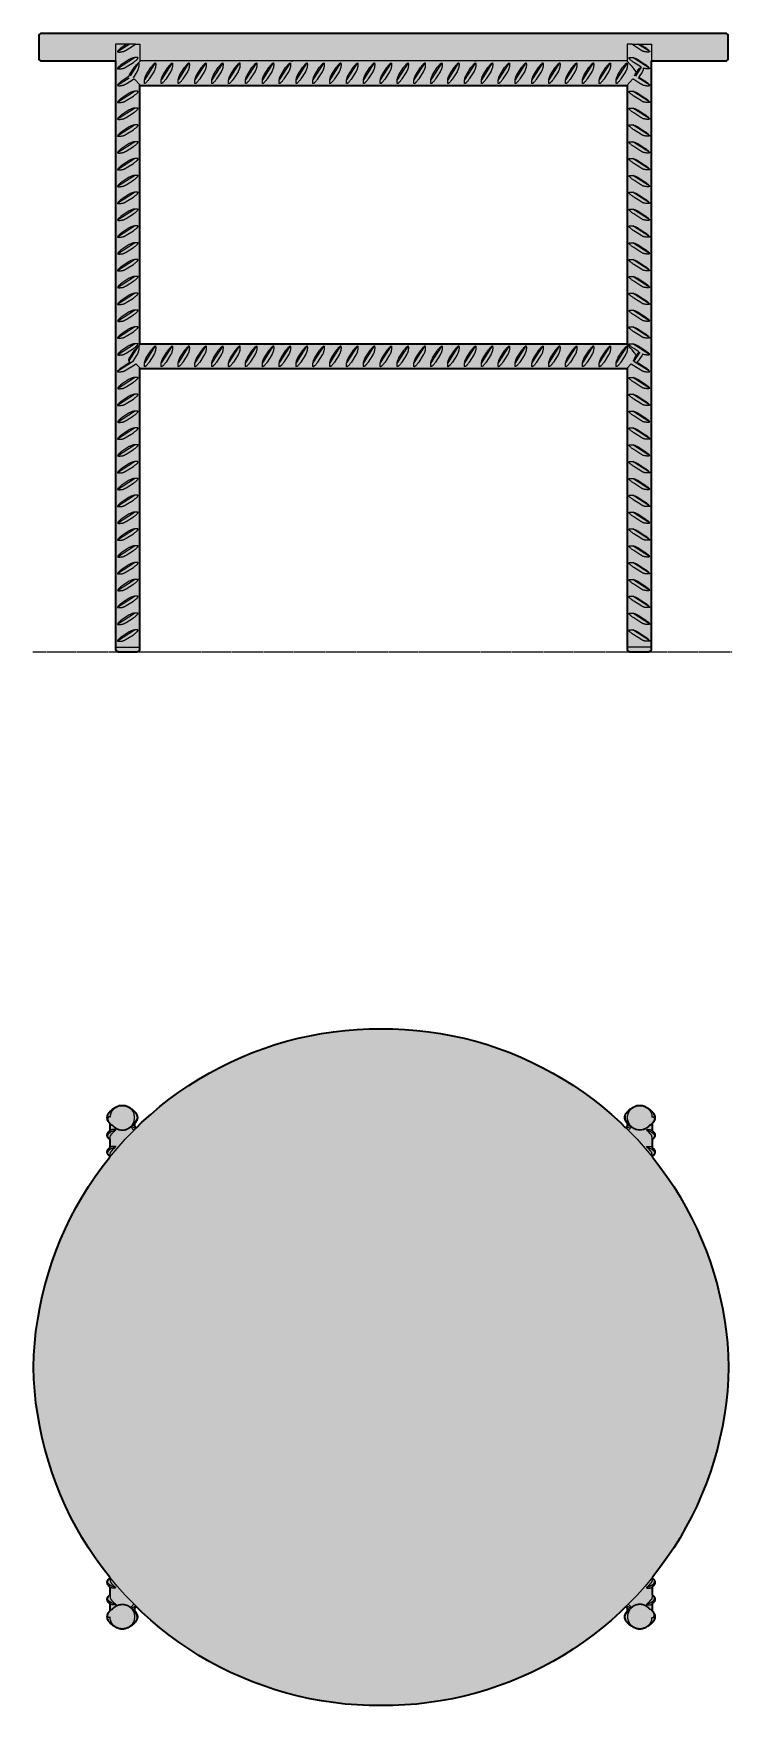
# Model space of a CAD drawing. Header units: millimetres. Extents: x 0 to 1192, y -689 to 404.
# Drawn here: x 0 to 457, y -689 to 404 of the extents above; entities that cross this region are included whole.
import ezdxf

# ---------------------------------------------------------------- set-up
doc = ezdxf.new("R2010")
doc.units = ezdxf.units.MM
doc.linetypes.add('Dots', pattern=[1, 0, -1])
doc.layers.add('Blocks', color=7, linetype='Continuous')
doc.layers.add('Blocks$Fill', color=7, linetype='Continuous', true_color=0xffffff)
for name, color, linetype, lineweight, true_color in [('Blocks$Inner', 7, 'Continuous', 25, 0x007f00), ('Blocks$Outline', 7, 'Continuous', 35, 0xff3f3f), ('Groud', 7, 'Dots', 25, 0x243775)]:
    doc.layers.add(name, color=color, linetype=linetype, lineweight=lineweight, true_color=true_color)

# ---------------------------------------------------------------- blocks, each defined once
blk = doc.blocks.new('Rebar Side Table Top')
at = {"layer": 'Blocks$Fill'}
blk.add_hatch(color=256, dxfattribs=at).paths.add_polyline_path([(453.8, 0), (453, -15.6), (452.2, -23.4), (451.1, -31.1), (449.8, -38.8), (448.2, -46.4), (446.3, -54), (444.1, -61.5), (441.7, -69), (439.1, -76.3), (436.2, -83.5), (433, -90.7), (429.6, -97.7), (426, -104.6), (422.1, -111.4), (418, -118), (413.6, -124.5), (409, -130.9), (404.3, -137), (403.9, -137.5), (403.9, -137.7), (404.1, -137.9), (404.3, -138), (404.4, -138.1), (404.5, -138.2), (404.6, -138.3), (404.8, -138.4), (404.9, -138.6), (405, -138.7), (405.1, -138.8), (405.2, -139), (405.3, -139.1), (405.3, -139.2), (405.4, -139.3), (405.4, -139.4), (405.5, -139.5), (405.5, -139.6), (405.5, -139.7), (405.6, -139.8), (405.6, -139.9), (405.6, -140), (405.7, -140.1), (405.7, -140.1), (405.7, -140.2), (405.7, -140.3), (405.7, -140.4), (405.7, -140.5), (405.7, -140.6), (405.7, -140.7), (405.7, -140.8), (405.7, -140.9), (405.7, -141), (405.7, -141.1), (405.7, -141.2), (405.6, -141.3), (405.6, -141.4), (405.6, -141.5), (405.5, -141.6), (405.5, -141.7), (405.5, -141.8), (405.4, -141.9), (405.4, -142), (405.3, -142.1), (405.3, -142.2), (405.2, -142.2), (405.2, -142.3), (405.1, -142.4), (405, -142.5), (404.9, -142.6), (404.8, -142.7), (404.7, -142.8), (404.6, -143), (404.5, -143.1), (404.4, -143.2), (404.3, -143.3), (404.1, -143.4), (404, -143.5), (403.9, -143.6), (403.9, -148.7), (404.1, -148.9), (404.3, -149), (404.4, -149.1), (404.5, -149.2), (404.6, -149.3), (404.8, -149.4), (404.9, -149.6), (405, -149.7), (405.1, -149.8), (405.2, -150), (405.3, -150.1), (405.3, -150.2), (405.4, -150.3), (405.4, -150.4), (405.5, -150.5), (405.5, -150.6), (405.5, -150.7), (405.6, -150.8), (405.6, -150.9), (405.6, -151), (405.7, -151.1), (405.7, -151.1), (405.7, -151.2), (405.7, -151.3), (405.7, -151.4), (405.7, -151.5), (405.7, -151.6), (405.7, -151.7), (405.7, -151.8), (405.7, -151.9), (405.7, -152), (405.7, -152.1), (405.7, -152.2), (405.6, -152.3), (405.6, -152.4), (405.6, -152.5), (405.5, -152.6), (405.5, -152.7), (405.5, -152.8), (405.4, -152.9), (405.4, -153), (405.3, -153.1), (405.3, -153.2), (405.2, -153.2), (405.2, -153.3), (405.1, -153.4), (405, -153.5), (404.9, -153.6), (404.8, -153.7), (404.7, -153.8), (404.6, -154), (404.5, -154.1), (404.4, -154.2), (404.3, -154.3), (404.1, -154.4), (404, -154.5), (403.9, -154.6), (403.9, -159.2), (404, -159.3), (404.1, -159.4), (404.2, -159.6), (404.3, -159.7), (404.4, -159.8), (404.5, -159.9), (404.6, -160), (404.7, -160.2), (404.9, -160.4), (405, -160.6), (405.1, -160.7), (405.2, -160.9), (405.2, -161), (405.3, -161.2), (405.4, -161.3), (405.4, -161.5), (405.5, -161.6), (405.5, -161.8), (405.6, -161.9), (405.6, -162.1), (405.6, -162.3), (405.7, -162.4), (405.7, -162.6), (405.7, -162.8), (405.7, -162.9), (405.7, -163.1), (405.7, -163.3), (405.7, -163.4), (405.7, -163.6), (405.7, -163.7), (405.6, -163.9), (405.6, -164.1), (405.6, -164.2), (405.5, -164.4), (405.5, -164.5), (405.4, -164.7), (405.4, -164.8), (405.3, -165), (405.2, -165.2), (405.1, -165.3), (405, -165.5), (404.9, -165.7), (404.8, -165.8), (404.7, -166), (404.6, -166.2), (404.5, -166.3), (404.4, -166.5), (404.2, -166.7), (404, -166.9), (403.8, -167.1), (403.5, -167.4), (403.3, -167.6), (403.1, -167.8), (402.9, -167.9), (402.7, -168.1), (402.2, -168.5), (401.7, -168.9), (401.2, -169.2), (400.7, -169.5), (400.2, -169.8), (399.9, -170), (399.6, -170.2), (399.4, -170.3), (399.1, -170.4), (398.9, -170.5), (398.6, -170.6), (398.3, -170.7), (398.1, -170.8), (397.8, -170.9), (397.5, -170.9), (397.3, -171), (397, -171), (396.7, -171.1), (396.4, -171.1), (396.2, -171.1), (395.9, -171.1), (395.6, -171.1), (395.3, -171.1), (395, -171.1), (394.8, -171), (394.5, -171), (394.2, -170.9), (393.9, -170.9), (393.7, -170.8), (393.4, -170.7), (393.1, -170.6), (392.9, -170.5), (392.6, -170.4), (392.4, -170.3), (392.1, -170.2), (391.9, -170), (391.6, -169.9), (391.6, -169.8), (391, -169.5), (390.5, -169.2), (390, -168.9), (389.5, -168.5), (389, -168.1), (388.8, -167.9), (388.6, -167.8), (388.4, -167.6), (388.2, -167.4), (388, -167.2), (388, -167.1), (387.8, -166.9), (387.6, -166.7), (387.4, -166.5), (387.3, -166.3), (387.1, -166.2), (387, -166), (386.9, -165.8), (386.8, -165.7), (386.7, -165.5), (386.6, -165.3), (386.5, -165.2), (386.4, -165), (386.4, -164.8), (386.3, -164.7), (386.3, -164.5), (386.2, -164.4), (386.2, -164.3), (386.1, -164.1), (386.1, -164), (386.1, -163.8), (386.1, -163.7), (386.1, -163.5), (386, -163.4), (386, -163.2), (386, -163.1), (386, -162.9), (386, -162.8), (386.1, -162.7), (386.1, -162.5), (386.1, -162.4), (386.1, -162.2), (386.1, -162.1), (386.2, -161.9), (386.2, -161.8), (386.3, -161.6), (386.4, -161.4), (386.4, -161.2), (386.5, -161), (386.6, -160.9), (386.7, -160.7), (386.8, -160.5), (386.9, -160.3), (387, -160.2), (387.1, -160), (387.3, -159.9), (387.4, -159.7), (387.6, -159.5), (387.8, -159.3), (387.9, -159.1), (387.9, -157.6), (387.6, -157.4), (387.5, -157.3), (387.3, -157.1), (387.1, -157), (387, -156.8), (386.8, -156.7), (386.6, -156.5), (377.3, -165.2), (371.3, -170.3), (365.2, -175.1), (358.9, -179.7), (352.5, -184.1), (345.9, -188.3), (339.1, -192.2), (332.2, -195.9), (325.2, -199.4), (318.1, -202.6), (310.9, -205.6), (303.6, -208.3), (296.2, -210.8), (288.7, -213), (281.1, -214.9), (273.5, -216.6), (265.8, -218), (258.1, -219.2), (250.3, -220.1), (242.5, -220.7), (234.7, -221), (226.9, -221.1), (211.3, -220.7), (203.5, -220.1), (195.8, -219.2), (188, -218), (180.4, -216.6), (172.7, -214.9), (165.2, -213), (157.7, -210.8), (150.3, -208.3), (142.9, -205.6), (135.7, -202.6), (128.6, -199.4), (121.6, -195.9), (114.7, -192.2), (108, -188.3), (101.4, -184.1), (94.9, -179.7), (88.6, -175.1), (82.5, -170.3), (76.6, -165.2), (70.8, -160), (67.2, -156.5), (66.9, -156.8), (66.7, -157), (66.6, -157.1), (66.4, -157.3), (66.2, -157.4), (66, -157.6), (66, -157.6), (66, -159.1), (66.3, -159.5), (66.5, -159.7), (66.6, -159.9), (66.7, -160), (66.8, -160.2), (66.9, -160.3), (67, -160.5), (67.1, -160.7), (67.2, -160.9), (67.3, -161), (67.4, -161.2), (67.5, -161.4), (67.5, -161.6), (67.6, -161.8), (67.7, -161.9), (67.7, -162.1), (67.7, -162.2), (67.7, -162.4), (67.8, -162.5), (67.8, -162.7), (67.8, -162.8), (67.8, -162.9), (67.8, -163.1), (67.8, -163.2), (67.8, -163.4), (67.8, -163.5), (67.8, -163.7), (67.7, -163.8), (67.7, -164), (67.7, -164.1), (67.7, -164.3), (67.6, -164.4), (67.6, -164.5), (67.5, -164.7), (67.5, -164.8), (67.4, -165), (67.3, -165.2), (67.2, -165.3), (67.1, -165.5), (67, -165.7), (66.9, -165.8), (66.8, -166), (66.7, -166.2), (66.6, -166.3), (66.5, -166.5), (66.3, -166.7), (66.1, -166.9), (65.9, -167.1), (65.6, -167.4), (65.4, -167.6), (65.2, -167.8), (65, -167.9), (64.8, -168.1), (64.3, -168.5), (63.8, -168.9), (63.3, -169.2), (62.8, -169.5), (62.3, -169.8), (62, -170), (61.7, -170.2), (61.5, -170.3), (61.2, -170.4), (61, -170.5), (60.7, -170.6), (60.4, -170.7), (60.2, -170.8), (59.9, -170.9), (59.6, -170.9), (59.4, -171), (59.1, -171), (58.8, -171.1), (58.5, -171.1), (58.2, -171.1), (58, -171.1), (57.7, -171.1), (57.4, -171.1), (57.1, -171.1), (56.9, -171), (56.6, -171), (56.3, -170.9), (56, -170.9), (55.8, -170.8), (55.5, -170.7), (55.2, -170.6), (55, -170.5), (54.7, -170.4), (54.5, -170.3), (54.2, -170.2), (54, -170), (53.7, -169.9), (53.7, -169.8), (53.1, -169.5), (52.6, -169.2), (52.1, -168.9), (51.6, -168.5), (51.1, -168.1), (50.9, -167.9), (50.7, -167.8), (50.5, -167.6), (50.3, -167.4), (50.1, -167.2), (50.1, -167.1), (49.8, -166.9), (49.7, -166.7), (49.5, -166.5), (49.4, -166.3), (49.2, -166.2), (49.1, -166), (49, -165.8), (48.9, -165.7), (48.8, -165.5), (48.7, -165.3), (48.6, -165.2), (48.5, -165), (48.5, -164.8), (48.4, -164.7), (48.4, -164.5), (48.3, -164.4), (48.3, -164.2), (48.2, -164.1), (48.2, -163.9), (48.2, -163.7), (48.2, -163.6), (48.1, -163.4), (48.1, -163.3), (48.1, -163.1), (48.1, -162.9), (48.1, -162.8), (48.2, -162.6), (48.2, -162.4), (48.2, -162.3), (48.2, -162.1), (48.3, -161.9), (48.3, -161.8), (48.4, -161.6), (48.4, -161.5), (48.5, -161.3), (48.5, -161.2), (48.6, -161), (48.7, -160.9), (48.8, -160.7), (48.8, -160.6), (48.9, -160.4), (49, -160.3), (49.2, -160), (49.3, -159.9), (49.5, -159.7), (49.6, -159.6), (49.7, -159.4), (49.8, -159.3), (49.9, -159.2), (50, -159.2), (50, -154.6), (49.7, -154.4), (49.6, -154.3), (49.4, -154.2), (49.3, -154.1), (49.2, -154), (49.1, -153.8), (49, -153.7), (48.9, -153.6), (48.8, -153.5), (48.8, -153.4), (48.7, -153.3), (48.6, -153.2), (48.6, -153.2), (48.5, -153.1), (48.5, -153), (48.4, -152.9), (48.4, -152.8), (48.3, -152.7), (48.3, -152.6), (48.3, -152.5), (48.2, -152.4), (48.2, -152.3), (48.2, -152.2), (48.2, -152.1), (48.1, -152), (48.1, -151.9), (48.1, -151.8), (48.1, -151.7), (48.1, -151.6), (48.1, -151.5), (48.1, -151.4), (48.1, -151.3), (48.1, -151.2), (48.2, -151.1), (48.2, -151.1), (48.2, -151), (48.2, -150.9), (48.3, -150.8), (48.3, -150.7), (48.3, -150.6), (48.4, -150.5), (48.4, -150.4), (48.5, -150.3), (48.5, -150.2), (48.6, -150.1), (48.7, -150), (48.8, -149.8), (48.9, -149.7), (49, -149.6), (49.1, -149.4), (49.2, -149.3), (49.3, -149.2), (49.4, -149.1), (49.6, -149), (49.7, -148.9), (49.8, -148.8), (50, -148.7), (50, -143.6), (49.7, -143.4), (49.6, -143.3), (49.4, -143.2), (49.3, -143.1), (49.2, -143), (49.1, -142.8), (49, -142.7), (48.9, -142.6), (48.8, -142.5), (48.8, -142.4), (48.7, -142.3), (48.6, -142.2), (48.6, -142.2), (48.5, -142.1), (48.5, -142), (48.4, -141.9), (48.4, -141.8), (48.3, -141.7), (48.3, -141.6), (48.3, -141.5), (48.2, -141.4), (48.2, -141.3), (48.2, -141.2), (48.2, -141.1), (48.1, -141), (48.1, -140.9), (48.1, -140.8), (48.1, -140.7), (48.1, -140.6), (48.1, -140.5), (48.1, -140.4), (48.1, -140.3), (48.1, -140.2), (48.2, -140.1), (48.2, -140.1), (48.2, -140), (48.2, -139.9), (48.3, -139.8), (48.3, -139.7), (48.3, -139.6), (48.4, -139.5), (48.4, -139.4), (48.5, -139.3), (48.5, -139.2), (48.6, -139.1), (48.7, -139), (48.8, -138.8), (48.9, -138.7), (49, -138.6), (49.1, -138.4), (49.2, -138.3), (49.3, -138.2), (49.4, -138.1), (49.6, -138), (49.7, -137.9), (49.8, -137.8), (50, -137.7), (50, -137.5), (44.8, -130.9), (40.2, -124.5), (35.9, -118), (31.8, -111.4), (27.9, -104.6), (24.2, -97.7), (20.8, -90.7), (17.7, -83.5), (14.7, -76.3), (12.1, -69), (9.7, -61.5), (7.5, -54), (5.7, -46.4), (4.1, -38.8), (2.7, -31.1), (1.6, -23.4), (0.8, -15.6), (0.3, -7.8), (0, 0), (0.8, 15.6), (1.6, 23.4), (2.7, 31.1), (4.1, 38.8), (5.7, 46.4), (7.5, 54), (9.7, 61.5), (12.1, 69), (14.7, 76.3), (17.7, 83.5), (20.8, 90.7), (24.2, 97.7), (27.9, 104.6), (31.8, 111.4), (35.9, 118), (40.2, 124.5), (44.8, 130.9), (49.6, 137), (50, 137.5), (50, 137.7), (49.7, 137.9), (49.6, 138), (49.4, 138.1), (49.3, 138.2), (49.2, 138.3), (49.1, 138.4), (49, 138.6), (48.9, 138.7), (48.8, 138.8), (48.7, 139), (48.6, 139.1), (48.5, 139.2), (48.5, 139.3), (48.4, 139.4), (48.4, 139.5), (48.3, 139.6), (48.3, 139.7), (48.3, 139.8), (48.2, 139.9), (48.2, 140), (48.2, 140.1), (48.2, 140.1), (48.1, 140.2), (48.1, 140.3), (48.1, 140.4), (48.1, 140.5), (48.1, 140.6), (48.1, 140.7), (48.1, 140.8), (48.1, 140.9), (48.1, 141), (48.2, 141.1), (48.2, 141.2), (48.2, 141.3), (48.2, 141.4), (48.3, 141.5), (48.3, 141.6), (48.3, 141.7), (48.4, 141.8), (48.4, 141.9), (48.5, 142), (48.5, 142.1), (48.6, 142.2), (48.6, 142.2), (48.7, 142.3), (48.8, 142.4), (48.8, 142.5), (48.9, 142.6), (49, 142.7), (49.1, 142.8), (49.2, 143), (49.3, 143.1), (49.4, 143.2), (49.6, 143.3), (49.7, 143.4), (49.9, 143.5), (50, 143.6), (50, 148.7), (49.7, 148.9), (49.6, 149), (49.4, 149.1), (49.3, 149.2), (49.2, 149.3), (49.1, 149.4), (49, 149.6), (48.9, 149.7), (48.8, 149.8), (48.7, 150), (48.6, 150.1), (48.5, 150.2), (48.5, 150.3), (48.4, 150.4), (48.4, 150.5), (48.3, 150.6), (48.3, 150.7), (48.3, 150.8), (48.2, 150.9), (48.2, 151), (48.2, 151.1), (48.2, 151.1), (48.1, 151.2), (48.1, 151.3), (48.1, 151.4), (48.1, 151.5), (48.1, 151.6), (48.1, 151.7), (48.1, 151.8), (48.1, 151.9), (48.1, 152), (48.2, 152.1), (48.2, 152.2), (48.2, 152.3), (48.2, 152.4), (48.3, 152.5), (48.3, 152.6), (48.3, 152.7), (48.4, 152.8), (48.4, 152.9), (48.5, 153), (48.5, 153.1), (48.6, 153.2), (48.6, 153.2), (48.7, 153.3), (48.8, 153.4), (48.8, 153.5), (48.9, 153.6), (49, 153.7), (49.1, 153.8), (49.2, 154), (49.3, 154.1), (49.4, 154.2), (49.6, 154.3), (49.7, 154.4), (49.9, 154.5), (50, 154.6), (50, 159.2), (49.8, 159.3), (49.7, 159.4), (49.6, 159.6), (49.5, 159.7), (49.4, 159.8), (49.3, 159.9), (49.2, 160), (49.1, 160.2), (48.9, 160.4), (48.8, 160.6), (48.8, 160.7), (48.7, 160.9), (48.6, 161), (48.5, 161.2), (48.5, 161.3), (48.4, 161.5), (48.4, 161.6), (48.3, 161.8), (48.3, 161.9), (48.2, 162.1), (48.2, 162.3), (48.2, 162.4), (48.2, 162.6), (48.1, 162.8), (48.1, 162.9), (48.1, 163.1), (48.1, 163.3), (48.1, 163.4), (48.2, 163.6), (48.2, 163.7), (48.2, 163.9), (48.2, 164.1), (48.3, 164.2), (48.3, 164.4), (48.4, 164.5), (48.4, 164.7), (48.5, 164.8), (48.5, 165), (48.6, 165.2), (48.7, 165.3), (48.8, 165.5), (48.9, 165.7), (49, 165.8), (49.1, 166), (49.2, 166.2), (49.4, 166.3), (49.5, 166.5), (49.7, 166.7), (49.8, 166.9), (50.1, 167.1), (50.3, 167.4), (50.5, 167.6), (50.7, 167.8), (50.9, 167.9), (51.1, 168.1), (51.6, 168.5), (52.1, 168.9), (52.6, 169.2), (53.1, 169.5), (53.7, 169.8), (54, 170), (54.2, 170.2), (54.5, 170.3), (54.7, 170.4), (55, 170.5), (55.2, 170.6), (55.5, 170.7), (55.8, 170.8), (56, 170.9), (56.3, 170.9), (56.6, 171), (56.9, 171), (57.1, 171.1), (57.4, 171.1), (57.7, 171.1), (58, 171.1), (58.2, 171.1), (58.5, 171.1), (58.8, 171.1), (59.1, 171), (59.4, 171), (59.6, 170.9), (59.9, 170.9), (60.2, 170.8), (60.4, 170.7), (60.7, 170.6), (61, 170.5), (61.2, 170.4), (61.5, 170.3), (61.7, 170.2), (62, 170), (62.2, 169.9), (62.3, 169.8), (62.8, 169.5), (63.3, 169.2), (63.8, 168.9), (64.3, 168.5), (64.8, 168.1), (65, 167.9), (65.2, 167.8), (65.4, 167.6), (65.6, 167.4), (65.8, 167.2), (65.9, 167.1), (66.1, 166.9), (66.3, 166.7), (66.5, 166.5), (66.6, 166.3), (66.7, 166.2), (66.8, 166), (66.9, 165.8), (67, 165.7), (67.1, 165.5), (67.2, 165.3), (67.3, 165.2), (67.4, 165), (67.5, 164.8), (67.5, 164.7), (67.6, 164.5), (67.6, 164.4), (67.7, 164.3), (67.7, 164.1), (67.7, 164), (67.7, 163.8), (67.8, 163.7), (67.8, 163.5), (67.8, 163.4), (67.8, 163.2), (67.8, 163.1), (67.8, 162.9), (67.8, 162.8), (67.8, 162.7), (67.8, 162.5), (67.7, 162.4), (67.7, 162.2), (67.7, 162.1), (67.7, 161.9), (67.6, 161.8), (67.5, 161.6), (67.5, 161.4), (67.4, 161.2), (67.3, 161), (67.2, 160.9), (67.1, 160.7), (67, 160.5), (66.9, 160.3), (66.8, 160.2), (66.7, 160), (66.6, 159.9), (66.5, 159.7), (66.3, 159.5), (66.1, 159.3), (66, 159.1), (66, 157.6), (66.2, 157.4), (66.4, 157.3), (66.6, 157.1), (66.7, 157), (66.9, 156.8), (67, 156.7), (67.2, 156.5), (76.6, 165.2), (82.5, 170.3), (88.6, 175.1), (94.9, 179.7), (101.4, 184.1), (108, 188.3), (114.7, 192.2), (121.6, 195.9), (128.6, 199.4), (135.7, 202.6), (142.9, 205.6), (150.3, 208.3), (157.7, 210.8), (165.2, 213), (172.7, 214.9), (180.4, 216.6), (188, 218), (195.8, 219.2), (203.5, 220.1), (211.3, 220.7), (219.1, 221), (226.9, 221.1), (242.5, 220.7), (250.3, 220.1), (258.1, 219.2), (265.8, 218), (273.5, 216.6), (281.1, 214.9), (288.7, 213), (296.2, 210.8), (303.6, 208.3), (310.9, 205.6), (318.1, 202.6), (325.2, 199.4), (332.2, 195.9), (339.1, 192.2), (345.9, 188.3), (352.5, 184.1), (358.9, 179.7), (365.2, 175.1), (371.3, 170.3), (377.3, 165.2), (383.1, 160), (386.6, 156.5), (387, 156.8), (387.1, 157), (387.3, 157.1), (387.5, 157.3), (387.6, 157.4), (387.8, 157.6), (387.9, 157.6), (387.9, 159.1), (387.6, 159.5), (387.4, 159.7), (387.3, 159.9), (387.1, 160), (387, 160.2), (386.9, 160.3), (386.8, 160.5), (386.7, 160.7), (386.6, 160.9), (386.5, 161), (386.4, 161.2), (386.4, 161.4), (386.3, 161.6), (386.2, 161.8), (386.2, 161.9), (386.1, 162.1), (386.1, 162.2), (386.1, 162.4), (386.1, 162.5), (386.1, 162.7), (386, 162.8), (386, 162.9), (386, 163.1), (386, 163.2), (386, 163.4), (386.1, 163.5), (386.1, 163.7), (386.1, 163.8), (386.1, 164), (386.1, 164.1), (386.2, 164.3), (386.2, 164.4), (386.3, 164.5), (386.3, 164.7), (386.4, 164.8), (386.4, 165), (386.5, 165.2), (386.6, 165.3), (386.7, 165.5), (386.8, 165.7), (386.9, 165.8), (387, 166), (387.1, 166.2), (387.3, 166.3), (387.4, 166.5), (387.6, 166.7), (387.8, 166.9), (388, 167.1), (388.2, 167.4), (388.4, 167.6), (388.6, 167.8), (388.8, 167.9), (389, 168.1), (389.5, 168.5), (390, 168.9), (390.5, 169.2), (391, 169.5), (391.6, 169.8), (391.9, 170), (392.1, 170.2), (392.4, 170.3), (392.6, 170.4), (392.9, 170.5), (393.1, 170.6), (393.4, 170.7), (393.7, 170.8), (393.9, 170.9), (394.2, 170.9), (394.5, 171), (394.8, 171), (395, 171.1), (395.3, 171.1), (395.6, 171.1), (395.9, 171.1), (396.2, 171.1), (396.4, 171.1), (396.7, 171.1), (397, 171), (397.3, 171), (397.5, 170.9), (397.8, 170.9), (398.1, 170.8), (398.3, 170.7), (398.6, 170.6), (398.9, 170.5), (399.1, 170.4), (399.4, 170.3), (399.6, 170.2), (399.9, 170), (400.1, 169.9), (400.2, 169.8), (400.7, 169.5), (401.2, 169.2), (401.7, 168.9), (402.2, 168.5), (402.7, 168.1), (402.9, 167.9), (403.1, 167.8), (403.3, 167.6), (403.5, 167.4), (403.7, 167.2), (403.8, 167.1), (404, 166.9), (404.2, 166.7), (404.4, 166.5), (404.5, 166.3), (404.6, 166.2), (404.7, 166), (404.8, 165.8), (404.9, 165.7), (405, 165.5), (405.1, 165.3), (405.2, 165.2), (405.3, 165), (405.4, 164.8), (405.4, 164.7), (405.5, 164.5), (405.5, 164.4), (405.6, 164.2), (405.6, 164.1), (405.6, 163.9), (405.7, 163.7), (405.7, 163.6), (405.7, 163.4), (405.7, 163.3), (405.7, 163.1), (405.7, 162.9), (405.7, 162.8), (405.7, 162.6), (405.7, 162.4), (405.6, 162.3), (405.6, 162.1), (405.6, 161.9), (405.5, 161.8), (405.5, 161.6), (405.4, 161.5), (405.4, 161.3), (405.3, 161.2), (405.2, 161), (405.2, 160.9), (405.1, 160.7), (405, 160.6), (404.9, 160.4), (404.8, 160.3), (404.6, 160), (404.5, 159.9), (404.3, 159.7), (404.2, 159.6), (404.1, 159.4), (404, 159.3), (403.9, 159.2), (403.9, 159.2), (403.9, 154.6), (404.1, 154.4), (404.3, 154.3), (404.4, 154.2), (404.5, 154.1), (404.6, 154), (404.7, 153.8), (404.8, 153.7), (404.9, 153.6), (405, 153.5), (405.1, 153.4), (405.2, 153.3), (405.2, 153.2), (405.3, 153.2), (405.3, 153.1), (405.4, 153), (405.4, 152.9), (405.5, 152.8), (405.5, 152.7), (405.5, 152.6), (405.6, 152.5), (405.6, 152.4), (405.6, 152.3), (405.7, 152.2), (405.7, 152.1), (405.7, 152), (405.7, 151.9), (405.7, 151.8), (405.7, 151.7), (405.7, 151.6), (405.7, 151.5), (405.7, 151.4), (405.7, 151.3), (405.7, 151.2), (405.7, 151.1), (405.7, 151.1), (405.6, 151), (405.6, 150.9), (405.6, 150.8), (405.5, 150.7), (405.5, 150.6), (405.5, 150.5), (405.4, 150.4), (405.4, 150.3), (405.3, 150.2), (405.3, 150.1), (405.2, 150), (405.1, 149.8), (405, 149.7), (404.9, 149.6), (404.8, 149.4), (404.6, 149.3), (404.5, 149.2), (404.4, 149.1), (404.3, 149), (404.1, 148.9), (404, 148.8), (403.9, 148.7), (403.9, 143.6), (404.1, 143.4), (404.3, 143.3), (404.4, 143.2), (404.5, 143.1), (404.6, 143), (404.7, 142.8), (404.8, 142.7), (404.9, 142.6), (405, 142.5), (405.1, 142.4), (405.2, 142.3), (405.2, 142.2), (405.3, 142.2), (405.3, 142.1), (405.4, 142), (405.4, 141.9), (405.5, 141.8), (405.5, 141.7), (405.5, 141.6), (405.6, 141.5), (405.6, 141.4), (405.6, 141.3), (405.7, 141.2), (405.7, 141.1), (405.7, 141), (405.7, 140.9), (405.7, 140.8), (405.7, 140.7), (405.7, 140.6), (405.7, 140.5), (405.7, 140.4), (405.7, 140.3), (405.7, 140.2), (405.7, 140.1), (405.7, 140.1), (405.6, 140), (405.6, 139.9), (405.6, 139.8), (405.5, 139.7), (405.5, 139.6), (405.5, 139.5), (405.4, 139.4), (405.4, 139.3), (405.3, 139.2), (405.3, 139.1), (405.2, 139), (405.1, 138.8), (405, 138.7), (404.9, 138.6), (404.8, 138.4), (404.6, 138.3), (404.5, 138.2), (404.4, 138.1), (404.3, 138), (404.1, 137.9), (404, 137.8), (403.9, 137.7), (403.9, 137.5), (409, 130.9), (413.6, 124.5), (418, 118), (422.1, 111.4), (426, 104.6), (429.6, 97.7), (433, 90.7), (436.2, 83.5), (439.1, 76.3), (441.7, 69), (444.1, 61.5), (446.3, 54), (448.2, 46.4), (449.8, 38.8), (451.1, 31.1), (452.2, 23.4), (453, 15.6), (453.6, 7.8)], flags=0)
at = {"layer": 'Blocks$Inner'}
for p, q in [((65.4, 154.8), (65.2, 155.1)), ((66, 157.6), (66, 159.1)), ((66.3, 156.1), (66.6, 155.9)), ((67, 156.7), (67.2, 156.5)), ((386.8, 156.7), (386.6, 156.5)), ((387.6, 156.1), (387.3, 155.9)), ((387.9, 157.6), (387.9, 159.1)), ((388.4, 154.8), (388.7, 155.1)), ((50, 143.6), (50, 150)), ((403.9, 143.6), (403.9, 150)), ((50, 137.5), (50, 139)), ((403.9, 137.5), (403.9, 139)), ((50, -137.5), (50, -139)), ((403.9, -137.5), (403.9, -139)), ((50, -143.6), (50, -150)), ((403.9, -143.6), (403.9, -150)), ((65.4, -154.8), (65.2, -155.1)), ((66, -157.6), (66, -159.1)), ((66.3, -156.1), (66.6, -155.9)), ((67, -156.7), (67.2, -156.5)), ((386.8, -156.7), (386.6, -156.5)), ((387.6, -156.1), (387.3, -155.9)), ((387.9, -157.6), (387.9, -159.1)), ((388.4, -154.8), (388.7, -155.1))]:
    blk.add_line(p, q, dxfattribs=at)
for points in [[(0, 0), (0.3, 7.8), (0.8, 15.6), (1.6, 23.4), (2.7, 31.1), (4.1, 38.8), (5.7, 46.4), (7.5, 54), (9.7, 61.5), (12.1, 69), (14.7, 76.3), (17.7, 83.5), (20.8, 90.7), (24.2, 97.7), (27.9, 104.6), (31.8, 111.4), (35.9, 118), (40.2, 124.5), (44.8, 130.9), (49.6, 137), (54.6, 143), (59.8, 148.9), (65.2, 154.5), (70.8, 160), (76.6, 165.2), (82.5, 170.3), (88.6, 175.1), (94.9, 179.7), (101.4, 184.1), (108, 188.3), (114.7, 192.2), (121.6, 195.9), (128.6, 199.4), (135.7, 202.6), (142.9, 205.6), (150.3, 208.3), (157.7, 210.8), (165.2, 213), (172.7, 214.9), (180.4, 216.6), (188, 218), (195.8, 219.2), (203.5, 220.1), (211.3, 220.7), (219.1, 221), (226.9, 221.1), (234.7, 221), (242.5, 220.7), (250.3, 220.1), (258.1, 219.2), (265.8, 218), (273.5, 216.6), (281.1, 214.9), (288.7, 213), (296.2, 210.8), (303.6, 208.3), (310.9, 205.6), (318.1, 202.6), (325.2, 199.4), (332.2, 195.9), (339.1, 192.2), (345.9, 188.3), (352.5, 184.1), (358.9, 179.7), (365.2, 175.1), (371.3, 170.3), (377.3, 165.2), (383.1, 160), (388.7, 154.5), (394.1, 148.9), (399.3, 143), (404.3, 137), (409, 130.9), (413.6, 124.5), (418, 118), (422.1, 111.4), (426, 104.6), (429.6, 97.7), (433, 90.7), (436.2, 83.5), (439.1, 76.3), (441.7, 69), (444.1, 61.5), (446.3, 54), (448.2, 46.4), (449.8, 38.8), (451.1, 31.1), (452.2, 23.4), (453, 15.6), (453.6, 7.8), (453.8, 0), (453.6, -7.8), (453, -15.6), (452.2, -23.4), (451.1, -31.1), (449.8, -38.8), (448.2, -46.4), (446.3, -54), (444.1, -61.5), (441.7, -69), (439.1, -76.3), (436.2, -83.5), (433, -90.7), (429.6, -97.7), (426, -104.6), (422.1, -111.4), (418, -118), (413.6, -124.5), (409, -130.9), (404.3, -137), (399.3, -143), (394.1, -148.9), (388.7, -154.5), (383.1, -160), (377.3, -165.2), (371.3, -170.3), (365.2, -175.1), (358.9, -179.7), (352.5, -184.1), (345.9, -188.3), (339.1, -192.2), (332.2, -195.9), (325.2, -199.4), (318.1, -202.6), (310.9, -205.6), (303.6, -208.3), (296.2, -210.8), (288.7, -213), (281.1, -214.9), (273.5, -216.6), (265.8, -218), (258.1, -219.2), (250.3, -220.1), (242.5, -220.7), (234.7, -221), (226.9, -221.1), (219.1, -221), (211.3, -220.7), (203.5, -220.1), (195.8, -219.2), (188, -218), (180.4, -216.6), (172.7, -214.9), (165.2, -213), (157.7, -210.8), (150.3, -208.3), (142.9, -205.6), (135.7, -202.6), (128.6, -199.4), (121.6, -195.9), (114.7, -192.2), (108, -188.3), (101.4, -184.1), (94.9, -179.7), (88.6, -175.1), (82.5, -170.3), (76.6, -165.2), (70.8, -160), (65.2, -154.5), (59.8, -148.9), (54.6, -143), (49.6, -137), (44.8, -130.9), (40.2, -124.5), (35.9, -118), (31.8, -111.4), (27.9, -104.6), (24.2, -97.7), (20.8, -90.7), (17.7, -83.5), (14.7, -76.3), (12.1, -69), (9.7, -61.5), (7.5, -54), (5.7, -46.4), (4.1, -38.8), (2.7, -31.1), (1.6, -23.4), (0.8, -15.6), (0.3, -7.8)], [(48.5, 162.2), (48.5, 162.2), (48.5, 162), (48.6, 161.8), (48.6, 161.7), (48.6, 161.5), (48.7, 161.4), (48.7, 161.2), (48.7, 161.1), (48.8, 160.9), (48.9, 160.8), (48.9, 160.6), (49, 160.5), (49.1, 160.3), (49.1, 160.2), (49.2, 160.1), (49.3, 159.9), (49.4, 159.8), (49.5, 159.7), (49.6, 159.6), (49.7, 159.4), (49.8, 159.3), (49.9, 159.2), (50, 159.1), (50.2, 159), (50.3, 158.9), (50.4, 158.8), (50.5, 158.7), (50.7, 158.6), (50.8, 158.5), (50.9, 158.5), (51.1, 158.4), (51.2, 158.3), (51.4, 158.3), (51.5, 158.2), (51.7, 158.2), (51.8, 157.9), (52, 157.7), (52.2, 157.5), (52.4, 157.3), (52.6, 157.1), (52.8, 157), (53, 156.8), (53.3, 156.6), (53.5, 156.5), (53.7, 156.3), (54, 156.2), (54.2, 156), (54.5, 155.9), (54.7, 155.8), (55, 155.7), (55.2, 155.6), (55.5, 155.5), (55.8, 155.4), (56, 155.3), (56.3, 155.3), (56.6, 155.2), (56.9, 155.2), (57.1, 155.1), (57.4, 155.1), (57.7, 155.1), (58, 155.1), (58.3, 155.1), (58.5, 155.1), (58.8, 155.1), (59.1, 155.2), (59.4, 155.2), (59.6, 155.3), (59.9, 155.3), (60.2, 155.4), (60.4, 155.5), (60.7, 155.6), (61, 155.7), (61.2, 155.8), (61.5, 155.9), (61.7, 156), (62, 156.2), (62.2, 156.3), (62.4, 156.5), (62.7, 156.6), (62.9, 156.8), (63.1, 157), (63.3, 157.2), (63.5, 157.3), (63.7, 157.5), (63.9, 157.7), (64.1, 158), (64.3, 158.2), (64.4, 158.4), (64.6, 158.6), (64.8, 158.9), (64.9, 159.1), (65, 159.3), (65.2, 159.6), (65.3, 159.8), (65.4, 160.1), (65.5, 160.4), (65.6, 160.6), (65.7, 160.9), (65.7, 161.2), (65.8, 161.4), (65.8, 161.7), (65.9, 162), (65.9, 162.3), (65.9, 162.5), (66, 162.8), (66, 163.1), (66, 163.4), (65.9, 163.7), (65.9, 163.9), (65.9, 164.2), (65.8, 164.5), (65.8, 164.8), (65.7, 165), (65.7, 165.3), (65.6, 165.6), (65.5, 165.8), (65.4, 166.1), (65.3, 166.4), (65.2, 166.6), (65, 166.9), (64.9, 167.1), (64.7, 167.3), (64.6, 167.6), (64.4, 167.8), (64.3, 168), (64.1, 168.2), (63.9, 168.4), (63.7, 168.7), (63.5, 168.9), (63.3, 169), (63.1, 169.2), (62.9, 169.4), (62.7, 169.6), (62.4, 169.7), (62.2, 169.9), (62, 170), (61.7, 170.2), (61.5, 170.3), (61.2, 170.4), (61, 170.5), (60.7, 170.6), (60.4, 170.7), (60.2, 170.8), (59.9, 170.9), (59.6, 170.9), (59.4, 171), (59.1, 171), (58.8, 171.1), (58.5, 171.1), (58.2, 171.1), (58, 171.1), (57.7, 171.1), (57.4, 171.1), (57.1, 171.1), (56.9, 171), (56.6, 171), (56.3, 170.9), (56, 170.9), (55.8, 170.8), (55.5, 170.7), (55.2, 170.6), (55, 170.5), (54.7, 170.4), (54.5, 170.3), (54.2, 170.2), (54, 170), (53.7, 169.9), (53.5, 169.7), (53.3, 169.6), (53, 169.4), (52.8, 169.2), (52.6, 169), (52.4, 168.9), (52.2, 168.7), (52, 168.4), (51.8, 168.2), (51.7, 168), (51.5, 167.8), (51.3, 167.6), (51.2, 167.3), (51, 167.1), (50.9, 166.9), (50.8, 166.6), (50.7, 166.4), (50.5, 166.1), (50.4, 165.8), (50.4, 165.6), (50.3, 165.3), (50.2, 165), (50.1, 164.8), (50.1, 164.5), (50, 164.2), (50, 163.9), (50, 163.7), (50, 163.4), (49.9, 163.4), (49.9, 163.4), (49.9, 163.4), (49.8, 163.5), (49.8, 163.5), (49.8, 163.5), (49.7, 163.5), (49.7, 163.5), (49.7, 163.5), (49.7, 163.5), (49.7, 163.6), (49.6, 163.6), (49.6, 163.6), (49.6, 163.6), (49.6, 163.6), (49.6, 163.6), (49.6, 163.6), (49.5, 163.6), (49.5, 163.6), (49.5, 163.6), (49.5, 163.6), (49.5, 163.6), (49.4, 163.6), (49.4, 163.6), (49.4, 163.6), (49.4, 163.6), (49.4, 163.6), (49.4, 163.6), (49.4, 163.6), (49.3, 163.6), (49.3, 163.6), (49.3, 163.6), (49.3, 163.6), (49.3, 163.6), (49.3, 163.6), (49.2, 163.6), (49.2, 163.5), (49.2, 163.5), (49.2, 163.5), (49.2, 163.5), (49.2, 163.5), (49.1, 163.5), (49.1, 163.5), (49.1, 163.5), (49.1, 163.5), (49.1, 163.5), (49.1, 163.5), (49.1, 163.5), (49, 163.4), (49, 163.4), (49, 163.4), (49, 163.4), (49, 163.4), (49, 163.4), (48.9, 163.4), (48.9, 163.3), (48.9, 163.3), (48.9, 163.3), (48.9, 163.3), (48.8, 163.2), (48.8, 163.2), (48.8, 163.2), (48.8, 163.2), (48.8, 163.1), (48.8, 163.1), (48.7, 163.1), (48.7, 163.1), (48.7, 163), (48.7, 163), (48.7, 163), (48.7, 163), (48.7, 162.9), (48.7, 162.9), (48.6, 162.8), (48.6, 162.8), (48.6, 162.7), (48.6, 162.7), (48.6, 162.6), (48.6, 162.6), (48.6, 162.5), (48.5, 162.4), (48.5, 162.3)], [(405.3, 162.2), (405.3, 162.2), (405.3, 162), (405.3, 161.8), (405.2, 161.7), (405.2, 161.5), (405.2, 161.4), (405.1, 161.2), (405.1, 161.1), (405, 160.9), (405, 160.8), (404.9, 160.6), (404.8, 160.5), (404.8, 160.3), (404.7, 160.2), (404.6, 160.1), (404.5, 159.9), (404.4, 159.8), (404.3, 159.7), (404.2, 159.6), (404.1, 159.4), (404, 159.3), (403.9, 159.2), (403.8, 159.1), (403.7, 159), (403.6, 158.9), (403.4, 158.8), (403.3, 158.7), (403.2, 158.6), (403, 158.5), (402.9, 158.5), (402.8, 158.4), (402.6, 158.3), (402.5, 158.3), (402.3, 158.2), (402.2, 158.2), (402, 157.9), (401.8, 157.7), (401.6, 157.5), (401.4, 157.3), (401.2, 157.1), (401, 157), (400.8, 156.8), (400.6, 156.6), (400.3, 156.5), (400.1, 156.3), (399.9, 156.2), (399.6, 156), (399.4, 155.9), (399.1, 155.8), (398.9, 155.7), (398.6, 155.6), (398.3, 155.5), (398.1, 155.4), (397.8, 155.3), (397.5, 155.3), (397.3, 155.2), (397, 155.2), (396.7, 155.1), (396.4, 155.1), (396.1, 155.1), (395.9, 155.1), (395.6, 155.1), (395.3, 155.1), (395, 155.1), (394.8, 155.2), (394.5, 155.2), (394.2, 155.3), (393.9, 155.3), (393.7, 155.4), (393.4, 155.5), (393.1, 155.6), (392.9, 155.7), (392.6, 155.8), (392.4, 155.9), (392.1, 156), (391.9, 156.2), (391.6, 156.3), (391.4, 156.5), (391.2, 156.6), (390.9, 156.8), (390.7, 157), (390.5, 157.2), (390.3, 157.3), (390.1, 157.5), (389.9, 157.7), (389.7, 158), (389.6, 158.2), (389.4, 158.4), (389.2, 158.6), (389.1, 158.9), (388.9, 159.1), (388.8, 159.3), (388.7, 159.6), (388.6, 159.8), (388.5, 160.1), (388.4, 160.4), (388.3, 160.6), (388.2, 160.9), (388.1, 161.2), (388, 161.4), (388, 161.7), (387.9, 162), (387.9, 162.3), (387.9, 162.5), (387.9, 162.8), (387.9, 163.1), (387.9, 163.4), (387.9, 163.7), (387.9, 163.9), (387.9, 164.2), (388, 164.5), (388, 164.8), (388.1, 165), (388.2, 165.3), (388.3, 165.6), (388.4, 165.8), (388.5, 166.1), (388.6, 166.4), (388.7, 166.6), (388.8, 166.9), (388.9, 167.1), (389.1, 167.3), (389.2, 167.6), (389.4, 167.8), (389.6, 168), (389.7, 168.2), (389.9, 168.4), (390.1, 168.7), (390.3, 168.9), (390.5, 169), (390.7, 169.2), (390.9, 169.4), (391.2, 169.6), (391.4, 169.7), (391.6, 169.9), (391.9, 170), (392.1, 170.2), (392.4, 170.3), (392.6, 170.4), (392.9, 170.5), (393.1, 170.6), (393.4, 170.7), (393.7, 170.8), (393.9, 170.9), (394.2, 170.9), (394.5, 171), (394.8, 171), (395, 171.1), (395.3, 171.1), (395.6, 171.1), (395.9, 171.1), (396.2, 171.1), (396.4, 171.1), (396.7, 171.1), (397, 171), (397.3, 171), (397.5, 170.9), (397.8, 170.9), (398.1, 170.8), (398.3, 170.7), (398.6, 170.6), (398.9, 170.5), (399.1, 170.4), (399.4, 170.3), (399.6, 170.2), (399.9, 170), (400.1, 169.9), (400.3, 169.7), (400.6, 169.6), (400.8, 169.4), (401, 169.2), (401.2, 169), (401.4, 168.9), (401.6, 168.7), (401.8, 168.4), (402, 168.2), (402.2, 168), (402.3, 167.8), (402.5, 167.6), (402.7, 167.3), (402.8, 167.1), (402.9, 166.9), (403.1, 166.6), (403.2, 166.4), (403.3, 166.1), (403.4, 165.8), (403.5, 165.6), (403.6, 165.3), (403.6, 165), (403.7, 164.8), (403.7, 164.5), (403.8, 164.2), (403.8, 163.9), (403.9, 163.7), (403.9, 163.4), (403.9, 163.4), (403.9, 163.4), (404, 163.4), (404, 163.5), (404, 163.5), (404.1, 163.5), (404.1, 163.5), (404.1, 163.5), (404.1, 163.5), (404.2, 163.5), (404.2, 163.6), (404.2, 163.6), (404.2, 163.6), (404.2, 163.6), (404.3, 163.6), (404.3, 163.6), (404.3, 163.6), (404.3, 163.6), (404.3, 163.6), (404.3, 163.6), (404.4, 163.6), (404.4, 163.6), (404.4, 163.6), (404.4, 163.6), (404.4, 163.6), (404.4, 163.6), (404.5, 163.6), (404.5, 163.6), (404.5, 163.6), (404.5, 163.6), (404.5, 163.6), (404.5, 163.6), (404.6, 163.6), (404.6, 163.6), (404.6, 163.6), (404.6, 163.6), (404.6, 163.5), (404.6, 163.5), (404.6, 163.5), (404.7, 163.5), (404.7, 163.5), (404.7, 163.5), (404.7, 163.5), (404.7, 163.5), (404.7, 163.5), (404.7, 163.5), (404.8, 163.5), (404.8, 163.5), (404.8, 163.4), (404.8, 163.4), (404.8, 163.4), (404.9, 163.4), (404.9, 163.4), (404.9, 163.4), (404.9, 163.4), (404.9, 163.3), (404.9, 163.3), (405, 163.3), (405, 163.3), (405, 163.2), (405, 163.2), (405, 163.2), (405, 163.2), (405.1, 163.1), (405.1, 163.1), (405.1, 163.1), (405.1, 163.1), (405.1, 163), (405.1, 163), (405.1, 163), (405.2, 163), (405.2, 162.9), (405.2, 162.9), (405.2, 162.8), (405.2, 162.8), (405.2, 162.7), (405.2, 162.7), (405.3, 162.6), (405.3, 162.6), (405.3, 162.5), (405.3, 162.4), (405.3, 162.3)], [(48.5, -162.2), (48.5, -162.2), (48.5, -162), (48.6, -161.8), (48.6, -161.7), (48.6, -161.5), (48.7, -161.4), (48.7, -161.2), (48.7, -161.1), (48.8, -160.9), (48.9, -160.8), (48.9, -160.6), (49, -160.5), (49.1, -160.3), (49.1, -160.2), (49.2, -160.1), (49.3, -159.9), (49.4, -159.8), (49.5, -159.7), (49.6, -159.6), (49.7, -159.4), (49.8, -159.3), (49.9, -159.2), (50, -159.1), (50.2, -159), (50.3, -158.9), (50.4, -158.8), (50.5, -158.7), (50.7, -158.6), (50.8, -158.5), (50.9, -158.5), (51.1, -158.4), (51.2, -158.3), (51.4, -158.3), (51.5, -158.2), (51.7, -158.2), (51.8, -157.9), (52, -157.7), (52.2, -157.5), (52.4, -157.3), (52.6, -157.1), (52.8, -157), (53, -156.8), (53.3, -156.6), (53.5, -156.5), (53.7, -156.3), (54, -156.2), (54.2, -156), (54.5, -155.9), (54.7, -155.8), (55, -155.7), (55.2, -155.6), (55.5, -155.5), (55.8, -155.4), (56, -155.3), (56.3, -155.3), (56.6, -155.2), (56.9, -155.2), (57.1, -155.1), (57.4, -155.1), (57.7, -155.1), (58, -155.1), (58.3, -155.1), (58.5, -155.1), (58.8, -155.1), (59.1, -155.2), (59.4, -155.2), (59.6, -155.3), (59.9, -155.3), (60.2, -155.4), (60.4, -155.5), (60.7, -155.6), (61, -155.7), (61.2, -155.8), (61.5, -155.9), (61.7, -156), (62, -156.2), (62.2, -156.3), (62.4, -156.5), (62.7, -156.6), (62.9, -156.8), (63.1, -157), (63.3, -157.2), (63.5, -157.3), (63.7, -157.5), (63.9, -157.7), (64.1, -158), (64.3, -158.2), (64.4, -158.4), (64.6, -158.6), (64.8, -158.9), (64.9, -159.1), (65, -159.3), (65.2, -159.6), (65.3, -159.8), (65.4, -160.1), (65.5, -160.4), (65.6, -160.6), (65.7, -160.9), (65.7, -161.2), (65.8, -161.4), (65.8, -161.7), (65.9, -162), (65.9, -162.3), (65.9, -162.5), (66, -162.8), (66, -163.1), (66, -163.4), (65.9, -163.7), (65.9, -163.9), (65.9, -164.2), (65.8, -164.5), (65.8, -164.8), (65.7, -165), (65.7, -165.3), (65.6, -165.6), (65.5, -165.8), (65.4, -166.1), (65.3, -166.4), (65.2, -166.6), (65, -166.9), (64.9, -167.1), (64.7, -167.3), (64.6, -167.6), (64.4, -167.8), (64.3, -168), (64.1, -168.2), (63.9, -168.4), (63.7, -168.7), (63.5, -168.9), (63.3, -169), (63.1, -169.2), (62.9, -169.4), (62.7, -169.6), (62.4, -169.7), (62.2, -169.9), (62, -170), (61.7, -170.2), (61.5, -170.3), (61.2, -170.4), (61, -170.5), (60.7, -170.6), (60.4, -170.7), (60.2, -170.8), (59.9, -170.9), (59.6, -170.9), (59.4, -171), (59.1, -171), (58.8, -171.1), (58.5, -171.1), (58.2, -171.1), (58, -171.1), (57.7, -171.1), (57.4, -171.1), (57.1, -171.1), (56.9, -171), (56.6, -171), (56.3, -170.9), (56, -170.9), (55.8, -170.8), (55.5, -170.7), (55.2, -170.6), (55, -170.5), (54.7, -170.4), (54.5, -170.3), (54.2, -170.2), (54, -170), (53.7, -169.9), (53.5, -169.7), (53.3, -169.6), (53, -169.4), (52.8, -169.2), (52.6, -169), (52.4, -168.9), (52.2, -168.7), (52, -168.4), (51.8, -168.2), (51.7, -168), (51.5, -167.8), (51.3, -167.6), (51.2, -167.3), (51, -167.1), (50.9, -166.9), (50.8, -166.6), (50.7, -166.4), (50.5, -166.1), (50.4, -165.8), (50.4, -165.6), (50.3, -165.3), (50.2, -165), (50.1, -164.8), (50.1, -164.5), (50, -164.2), (50, -163.9), (50, -163.7), (50, -163.4), (49.9, -163.4), (49.9, -163.4), (49.9, -163.4), (49.8, -163.5), (49.8, -163.5), (49.8, -163.5), (49.7, -163.5), (49.7, -163.5), (49.7, -163.5), (49.7, -163.5), (49.7, -163.6), (49.6, -163.6), (49.6, -163.6), (49.6, -163.6), (49.6, -163.6), (49.6, -163.6), (49.6, -163.6), (49.5, -163.6), (49.5, -163.6), (49.5, -163.6), (49.5, -163.6), (49.5, -163.6), (49.4, -163.6), (49.4, -163.6), (49.4, -163.6), (49.4, -163.6), (49.4, -163.6), (49.4, -163.6), (49.4, -163.6), (49.3, -163.6), (49.3, -163.6), (49.3, -163.6), (49.3, -163.6), (49.3, -163.6), (49.3, -163.6), (49.2, -163.6), (49.2, -163.5), (49.2, -163.5), (49.2, -163.5), (49.2, -163.5), (49.2, -163.5), (49.1, -163.5), (49.1, -163.5), (49.1, -163.5), (49.1, -163.5), (49.1, -163.5), (49.1, -163.5), (49.1, -163.5), (49, -163.4), (49, -163.4), (49, -163.4), (49, -163.4), (49, -163.4), (49, -163.4), (48.9, -163.4), (48.9, -163.3), (48.9, -163.3), (48.9, -163.3), (48.9, -163.3), (48.8, -163.2), (48.8, -163.2), (48.8, -163.2), (48.8, -163.2), (48.8, -163.1), (48.8, -163.1), (48.7, -163.1), (48.7, -163.1), (48.7, -163), (48.7, -163), (48.7, -163), (48.7, -163), (48.7, -162.9), (48.7, -162.9), (48.6, -162.8), (48.6, -162.8), (48.6, -162.7), (48.6, -162.7), (48.6, -162.6), (48.6, -162.6), (48.6, -162.5), (48.5, -162.4), (48.5, -162.3)], [(405.3, -162.2), (405.3, -162.2), (405.3, -162), (405.3, -161.8), (405.2, -161.7), (405.2, -161.5), (405.2, -161.4), (405.1, -161.2), (405.1, -161.1), (405, -160.9), (405, -160.8), (404.9, -160.6), (404.8, -160.5), (404.8, -160.3), (404.7, -160.2), (404.6, -160.1), (404.5, -159.9), (404.4, -159.8), (404.3, -159.7), (404.2, -159.6), (404.1, -159.4), (404, -159.3), (403.9, -159.2), (403.8, -159.1), (403.7, -159), (403.6, -158.9), (403.4, -158.8), (403.3, -158.7), (403.2, -158.6), (403, -158.5), (402.9, -158.5), (402.8, -158.4), (402.6, -158.3), (402.5, -158.3), (402.3, -158.2), (402.2, -158.2), (402, -157.9), (401.8, -157.7), (401.6, -157.5), (401.4, -157.3), (401.2, -157.1), (401, -157), (400.8, -156.8), (400.6, -156.6), (400.3, -156.5), (400.1, -156.3), (399.9, -156.2), (399.6, -156), (399.4, -155.9), (399.1, -155.8), (398.9, -155.7), (398.6, -155.6), (398.3, -155.5), (398.1, -155.4), (397.8, -155.3), (397.5, -155.3), (397.3, -155.2), (397, -155.2), (396.7, -155.1), (396.4, -155.1), (396.1, -155.1), (395.9, -155.1), (395.6, -155.1), (395.3, -155.1), (395, -155.1), (394.8, -155.2), (394.5, -155.2), (394.2, -155.3), (393.9, -155.3), (393.7, -155.4), (393.4, -155.5), (393.1, -155.6), (392.9, -155.7), (392.6, -155.8), (392.4, -155.9), (392.1, -156), (391.9, -156.2), (391.6, -156.3), (391.4, -156.5), (391.2, -156.6), (390.9, -156.8), (390.7, -157), (390.5, -157.2), (390.3, -157.3), (390.1, -157.5), (389.9, -157.7), (389.7, -158), (389.6, -158.2), (389.4, -158.4), (389.2, -158.6), (389.1, -158.9), (388.9, -159.1), (388.8, -159.3), (388.7, -159.6), (388.6, -159.8), (388.5, -160.1), (388.4, -160.4), (388.3, -160.6), (388.2, -160.9), (388.1, -161.2), (388, -161.4), (388, -161.7), (387.9, -162), (387.9, -162.3), (387.9, -162.5), (387.9, -162.8), (387.9, -163.1), (387.9, -163.4), (387.9, -163.7), (387.9, -163.9), (387.9, -164.2), (388, -164.5), (388, -164.8), (388.1, -165), (388.2, -165.3), (388.3, -165.6), (388.4, -165.8), (388.5, -166.1), (388.6, -166.4), (388.7, -166.6), (388.8, -166.9), (388.9, -167.1), (389.1, -167.3), (389.2, -167.6), (389.4, -167.8), (389.6, -168), (389.7, -168.2), (389.9, -168.4), (390.1, -168.7), (390.3, -168.9), (390.5, -169), (390.7, -169.2), (390.9, -169.4), (391.2, -169.6), (391.4, -169.7), (391.6, -169.9), (391.9, -170), (392.1, -170.2), (392.4, -170.3), (392.6, -170.4), (392.9, -170.5), (393.1, -170.6), (393.4, -170.7), (393.7, -170.8), (393.9, -170.9), (394.2, -170.9), (394.5, -171), (394.8, -171), (395, -171.1), (395.3, -171.1), (395.6, -171.1), (395.9, -171.1), (396.2, -171.1), (396.4, -171.1), (396.7, -171.1), (397, -171), (397.3, -171), (397.5, -170.9), (397.8, -170.9), (398.1, -170.8), (398.3, -170.7), (398.6, -170.6), (398.9, -170.5), (399.1, -170.4), (399.4, -170.3), (399.6, -170.2), (399.9, -170), (400.1, -169.9), (400.3, -169.7), (400.6, -169.6), (400.8, -169.4), (401, -169.2), (401.2, -169), (401.4, -168.9), (401.6, -168.7), (401.8, -168.4), (402, -168.2), (402.2, -168), (402.3, -167.8), (402.5, -167.6), (402.7, -167.3), (402.8, -167.1), (402.9, -166.9), (403.1, -166.6), (403.2, -166.4), (403.3, -166.1), (403.4, -165.8), (403.5, -165.6), (403.6, -165.3), (403.6, -165), (403.7, -164.8), (403.7, -164.5), (403.8, -164.2), (403.8, -163.9), (403.9, -163.7), (403.9, -163.4), (403.9, -163.4), (403.9, -163.4), (404, -163.4), (404, -163.5), (404, -163.5), (404.1, -163.5), (404.1, -163.5), (404.1, -163.5), (404.1, -163.5), (404.2, -163.5), (404.2, -163.6), (404.2, -163.6), (404.2, -163.6), (404.2, -163.6), (404.3, -163.6), (404.3, -163.6), (404.3, -163.6), (404.3, -163.6), (404.3, -163.6), (404.3, -163.6), (404.4, -163.6), (404.4, -163.6), (404.4, -163.6), (404.4, -163.6), (404.4, -163.6), (404.4, -163.6), (404.5, -163.6), (404.5, -163.6), (404.5, -163.6), (404.5, -163.6), (404.5, -163.6), (404.5, -163.6), (404.6, -163.6), (404.6, -163.6), (404.6, -163.6), (404.6, -163.6), (404.6, -163.5), (404.6, -163.5), (404.6, -163.5), (404.7, -163.5), (404.7, -163.5), (404.7, -163.5), (404.7, -163.5), (404.7, -163.5), (404.7, -163.5), (404.7, -163.5), (404.8, -163.5), (404.8, -163.5), (404.8, -163.4), (404.8, -163.4), (404.8, -163.4), (404.9, -163.4), (404.9, -163.4), (404.9, -163.4), (404.9, -163.4), (404.9, -163.3), (404.9, -163.3), (405, -163.3), (405, -163.3), (405, -163.2), (405, -163.2), (405, -163.2), (405, -163.2), (405.1, -163.1), (405.1, -163.1), (405.1, -163.1), (405.1, -163.1), (405.1, -163), (405.1, -163), (405.1, -163), (405.2, -163), (405.2, -162.9), (405.2, -162.9), (405.2, -162.8), (405.2, -162.8), (405.2, -162.7), (405.2, -162.7), (405.3, -162.6), (405.3, -162.6), (405.3, -162.5), (405.3, -162.4), (405.3, -162.3)]]:
    blk.add_lwpolyline(points, close=True, dxfattribs=at)
for points in [[(48.5, 162.2), (48.5, 162.3), (48.4, 162.4), (48.4, 162.5), (48.4, 162.6), (48.4, 162.8), (48.3, 162.9), (48.3, 163), (48.3, 163.1), (48.3, 163.2), (48.3, 163.4), (48.3, 163.5), (48.3, 163.6), (48.3, 163.7), (48.3, 163.9), (48.3, 164), (48.3, 164.1), (48.4, 164.2), (48.4, 164.4), (48.4, 164.5), (48.5, 164.6), (48.5, 164.7), (48.5, 164.9), (48.6, 165), (48.7, 165.1), (48.7, 165.3), (48.8, 165.5), (48.9, 165.6), (49, 165.8), (49.1, 165.9), (49.2, 166.1), (49.3, 166.2), (49.4, 166.4), (49.5, 166.5), (49.7, 166.7), (49.9, 167), (50.1, 167.2), (50.3, 167.4), (50.5, 167.6), (50.7, 167.8), (50.9, 167.9), (51.1, 168.1), (51.6, 168.5), (52.1, 168.9), (52.6, 169.2), (53.1, 169.5), (53.7, 169.8)], [(62.3, 169.8), (62.8, 169.5), (63.3, 169.2), (63.8, 168.9), (64.3, 168.5), (64.8, 168.1), (65, 167.9), (65.2, 167.8), (65.4, 167.6), (65.6, 167.4), (65.8, 167.2), (66, 167), (66.2, 166.7), (66.4, 166.5), (66.5, 166.4), (66.6, 166.2), (66.7, 166.1), (66.8, 165.9), (66.9, 165.8), (67, 165.6), (67.1, 165.5), (67.2, 165.3), (67.3, 165.1), (67.3, 165), (67.4, 164.9), (67.4, 164.7), (67.5, 164.6), (67.5, 164.5), (67.5, 164.4), (67.6, 164.2), (67.6, 164.1), (67.6, 164), (67.6, 163.9), (67.6, 163.7), (67.6, 163.6), (67.6, 163.5), (67.6, 163.4), (67.6, 163.2), (67.6, 163.1), (67.6, 163), (67.6, 162.9), (67.6, 162.7), (67.5, 162.6), (67.5, 162.5), (67.5, 162.4), (67.4, 162.2), (67.4, 162.1), (67.3, 162), (67.3, 161.8), (67.2, 161.7), (67.1, 161.5), (67, 161.4), (66.9, 161.2), (66.8, 161), (66.7, 160.9), (66, 160), (65.8, 159.8), (65.6, 159.6), (65.4, 159.4), (65.2, 159.2), (64.7, 158.8)], [(65.9, 167.1), (66.1, 166.9), (66.3, 166.7), (66.5, 166.5), (66.6, 166.3), (66.7, 166.2), (66.8, 166), (66.9, 165.8), (67, 165.7), (67.1, 165.5), (67.2, 165.3), (67.3, 165.2), (67.4, 165), (67.5, 164.8), (67.5, 164.7), (67.6, 164.5), (67.6, 164.4), (67.7, 164.3), (67.7, 164.1), (67.7, 164), (67.7, 163.8), (67.8, 163.7), (67.8, 163.5), (67.8, 163.4), (67.8, 163.2), (67.8, 163.1), (67.8, 162.9), (67.8, 162.8), (67.8, 162.7), (67.8, 162.5), (67.7, 162.4), (67.7, 162.2), (67.7, 162.1), (67.7, 161.9), (67.6, 161.8), (67.5, 161.6), (67.5, 161.4), (67.4, 161.2), (67.3, 161), (67.2, 160.9), (67.1, 160.7), (67, 160.5), (66.9, 160.3), (66.8, 160.2), (66.7, 160), (66.6, 159.9), (66.5, 159.7), (66.3, 159.5), (66.1, 159.3), (65.9, 159.1), (65.7, 158.9), (65.5, 158.7), (65.3, 158.5), (65, 158.3), (64.8, 158.1), (64.3, 157.7), (63.8, 157.3), (63.3, 157), (62.8, 156.7), (62.3, 156.3)], [(388, 167.1), (387.8, 166.9), (387.6, 166.7), (387.4, 166.5), (387.3, 166.3), (387.1, 166.2), (387, 166), (386.9, 165.8), (386.8, 165.7), (386.7, 165.5), (386.6, 165.3), (386.5, 165.2), (386.4, 165), (386.4, 164.8), (386.3, 164.7), (386.3, 164.5), (386.2, 164.4), (386.2, 164.3), (386.1, 164.1), (386.1, 164), (386.1, 163.8), (386.1, 163.7), (386.1, 163.5), (386, 163.4), (386, 163.2), (386, 163.1), (386, 162.9), (386, 162.8), (386.1, 162.7), (386.1, 162.5), (386.1, 162.4), (386.1, 162.2), (386.1, 162.1), (386.2, 161.9), (386.2, 161.8), (386.3, 161.6), (386.4, 161.4), (386.4, 161.2), (386.5, 161), (386.6, 160.9), (386.7, 160.7), (386.8, 160.5), (386.9, 160.3), (387, 160.2), (387.1, 160), (387.3, 159.9), (387.4, 159.7), (387.6, 159.5), (387.8, 159.3), (388, 159.1), (388.2, 158.9), (388.4, 158.7), (388.6, 158.5), (388.8, 158.3), (389, 158.1), (389.5, 157.7), (390, 157.3), (390.5, 157), (391, 156.7), (391.6, 156.3)], [(391.6, 169.8), (391, 169.5), (390.5, 169.2), (390, 168.9), (389.5, 168.5), (389, 168.1), (388.8, 167.9), (388.6, 167.8), (388.4, 167.6), (388.2, 167.4), (388, 167.2), (387.8, 167), (387.6, 166.7), (387.4, 166.5), (387.3, 166.4), (387.2, 166.2), (387.1, 166.1), (387, 165.9), (386.9, 165.8), (386.8, 165.6), (386.7, 165.5), (386.6, 165.3), (386.6, 165.1), (386.5, 165), (386.5, 164.9), (386.4, 164.7), (386.4, 164.6), (386.3, 164.5), (386.3, 164.4), (386.3, 164.2), (386.2, 164.1), (386.2, 164), (386.2, 163.9), (386.2, 163.7), (386.2, 163.6), (386.2, 163.5), (386.2, 163.4), (386.2, 163.2), (386.2, 163.1), (386.2, 163), (386.2, 162.9), (386.3, 162.7), (386.3, 162.6), (386.3, 162.5), (386.4, 162.4), (386.4, 162.2), (386.5, 162.1), (386.5, 162), (386.6, 161.8), (386.6, 161.7), (386.7, 161.5), (386.8, 161.4), (386.9, 161.2), (387, 161), (387.1, 160.9), (387.8, 160), (388, 159.8), (388.2, 159.6), (388.4, 159.4), (388.6, 159.2), (389.1, 158.8)], [(405.3, 162.2), (405.4, 162.3), (405.4, 162.4), (405.4, 162.5), (405.5, 162.6), (405.5, 162.8), (405.5, 162.9), (405.5, 163), (405.5, 163.1), (405.5, 163.2), (405.5, 163.4), (405.6, 163.5), (405.5, 163.6), (405.5, 163.7), (405.5, 163.9), (405.5, 164), (405.5, 164.1), (405.5, 164.2), (405.4, 164.4), (405.4, 164.5), (405.4, 164.6), (405.3, 164.7), (405.3, 164.9), (405.2, 165), (405.2, 165.1), (405.1, 165.3), (405, 165.5), (404.9, 165.6), (404.8, 165.8), (404.7, 165.9), (404.6, 166.1), (404.5, 166.2), (404.4, 166.4), (404.3, 166.5), (404.1, 166.7), (403.9, 167), (403.7, 167.2), (403.5, 167.4), (403.3, 167.6), (403.1, 167.8), (402.9, 167.9), (402.7, 168.1), (402.2, 168.5), (401.7, 168.9), (401.2, 169.2), (400.7, 169.5), (400.2, 169.8)], [(50, 150), (50, 150.3), (50, 150.4), (50, 150.5), (50, 150.6), (50, 150.6), (50, 150.7), (50.2, 151.1), (50.2, 151.2), (50.2, 151.3), (50.3, 151.3), (50.3, 151.4), (50.4, 151.5), (50.4, 151.6), (50.5, 151.7), (50.6, 151.8), (50.7, 152), (50.8, 152.1), (50.9, 152.2), (51, 152.4), (51.3, 152.7), (51.9, 153.4), (52.3, 153.7), (52.6, 154), (52.9, 154.2), (53.2, 154.5), (53.4, 154.8), (53.7, 155.1), (53.7, 155.1), (53.7, 155.1), (53.7, 155.1), (53.7, 155.1), (53.7, 155.1), (53.7, 155.1), (53.7, 155.1), (53.7, 155.1), (53.7, 155.1), (53.7, 155.1), (53.7, 155.1), (53.7, 155.1), (53.7, 155.1), (53.7, 155.1), (53.7, 155.1), (53.7, 155.1), (53.7, 155.1), (53.7, 155.1), (53.7, 155.1), (53.7, 155.1), (53.7, 155.1), (53.7, 155.1), (53.7, 155.1), (53.7, 155.1), (53.7, 155.1), (53.7, 155.1), (53.7, 155.1), (53.7, 155.1), (53.7, 155.1), (53.7, 155.1), (53.7, 155.1), (53.7, 155.1), (53.7, 155.1), (53.7, 155.1), (53.7, 155.1), (53.7, 155.1), (53.7, 155.2), (53.7, 155.2), (53.7, 155.2), (53.6, 155.2), (53.6, 155.2), (53.6, 155.2), (53.6, 155.2), (53.6, 155.2), (53.6, 155.2), (53.6, 155.2), (53.6, 155.2), (53.6, 155.2), (53.6, 155.2), (53.6, 155.2), (53.6, 155.2), (53.6, 155.2), (53.6, 155.2), (53.6, 155.2), (53.5, 155.2), (53.5, 155.2), (53.5, 155.2), (53.5, 155.2), (53.4, 155.2), (53.4, 155.3), (53.4, 155.3), (53.3, 155.3), (53.2, 155.3), (53.1, 155.3), (53, 155.3), (52.9, 155.3), (52.6, 155.3), (52.4, 155.3), (52.2, 155.3), (52, 155.3), (51.8, 155.3), (51.7, 155.3), (51.6, 155.3), (51.5, 155.3), (51.4, 155.3), (51.3, 155.3), (51.2, 155.3), (51.2, 155.2), (51.1, 155.2), (51, 155.2), (51, 155.2), (50.9, 155.2), (50.8, 155.1), (50.7, 155), (50.5, 154.9), (50.3, 154.8), (50.1, 154.7), (49.9, 154.5), (49.7, 154.4), (49.6, 154.3), (49.4, 154.2), (49.3, 154.1), (49.2, 154), (49.1, 153.8), (49, 153.7), (48.9, 153.6), (48.8, 153.5), (48.8, 153.4), (48.7, 153.3), (48.6, 153.2), (48.6, 153.2), (48.5, 153.1), (48.5, 153), (48.4, 152.9), (48.4, 152.8), (48.3, 152.7), (48.3, 152.6), (48.3, 152.5), (48.2, 152.4), (48.2, 152.3), (48.2, 152.2), (48.2, 152.1), (48.1, 152), (48.1, 151.9), (48.1, 151.8), (48.1, 151.7), (48.1, 151.6), (48.1, 151.5), (48.1, 151.4), (48.1, 151.3), (48.1, 151.2), (48.2, 151.1), (48.2, 151.1), (48.2, 151), (48.2, 150.9), (48.3, 150.8), (48.3, 150.7), (48.3, 150.6), (48.4, 150.5), (48.4, 150.4), (48.5, 150.3), (48.5, 150.2)], [(53.7, 155.1), (52, 154.4), (51.6, 154.2), (51.1, 154), (50.9, 153.9), (50.7, 153.7), (50.5, 153.6), (50.3, 153.5), (50.1, 153.4), (49.9, 153.2), (49.7, 153.1), (49.5, 153), (49.4, 152.9), (49.3, 152.8), (49.2, 152.7), (49.1, 152.6), (49, 152.5), (48.9, 152.4), (48.8, 152.3), (48.8, 152.2), (48.7, 152.1), (48.7, 152.1), (48.6, 152), (48.6, 151.9), (48.5, 151.9), (48.5, 151.8), (48.5, 151.7), (48.4, 151.7), (48.4, 151.6), (48.4, 151.6), (48.4, 151.5), (48.3, 151.4), (48.3, 151.4), (48.3, 150.7), (48.3, 150.6), (48.4, 150.5), (48.4, 150.5), (48.4, 150.4), (48.4, 150.4), (48.5, 150.3), (48.6, 150.1), (48.7, 150), (48.8, 149.8), (48.9, 149.7), (49, 149.6), (49.1, 149.4), (49.2, 149.3), (49.3, 149.2), (49.4, 149.1), (49.6, 149), (49.7, 148.9), (49.8, 148.8), (50, 148.7)], [(53.7, 156.3), (53.2, 156.6), (52.8, 156.8), (52.4, 157.1), (52, 157.4), (51.6, 157.7), (51.2, 158), (50.9, 158.3), (50.5, 158.6), (50.2, 159), (49.8, 159.3), (49.5, 159.7)], [(50, 154.6), (50, 159.2)], [(52, 157.4), (52.2, 157.2), (52.4, 157), (52.6, 156.8), (52.8, 156.7), (53, 156.5), (53.2, 156.3), (53.5, 156.2), (53.7, 156), (54, 155.9), (54.2, 155.8), (54.4, 155.6), (54.7, 155.5), (55, 155.4), (55.2, 155.3), (55.5, 155.2), (55.8, 155.1), (56, 155.1), (56.3, 155), (56.6, 155), (56.9, 154.9), (57.1, 154.9), (57.4, 154.9), (57.7, 154.8), (58, 154.8), (58.3, 154.8), (58.5, 154.9), (58.8, 154.9), (59.1, 154.9), (59.4, 155), (59.7, 155), (59.9, 155.1), (60.2, 155.2), (60.5, 155.2), (60.8, 155.3), (61, 155.4), (61.3, 155.5), (61.6, 155.7), (61.8, 155.8), (62.1, 155.9), (62.3, 156.1), (62.5, 156.2), (62.8, 156.4), (63, 156.6), (63.2, 156.7), (63.4, 156.9)], [(65.2, 155.1), (64.9, 155.4), (64.6, 155.7), (64.4, 156), (64.1, 156.4), (63.8, 156.6), (63.4, 156.9), (64, 157.4), (64.3, 157.3), (64.6, 157.1), (65, 156.9), (65.3, 156.7), (65.6, 156.5), (65.9, 156.3), (66.3, 156.1)], [(65, 158.2), (65.3, 158.1), (65.5, 158), (65.7, 157.8), (65.8, 157.7), (66, 157.6), (66.2, 157.4), (66.4, 157.3), (66.6, 157.1), (66.7, 157), (66.9, 156.8), (67, 156.7)], [(388.9, 158.2), (388.6, 158.1), (388.4, 158), (388.2, 157.8), (388, 157.7), (387.8, 157.6), (387.6, 157.4), (387.5, 157.3), (387.3, 157.1), (387.1, 157), (387, 156.8), (386.8, 156.7)], [(388.7, 155.1), (388.9, 155.4), (389.2, 155.7), (389.5, 156), (389.8, 156.4), (390.1, 156.6), (390.4, 156.9), (389.9, 157.4), (389.5, 157.3), (389.2, 157.1), (388.9, 156.9), (388.5, 156.7), (388.2, 156.5), (387.9, 156.3), (387.6, 156.1)], [(401.9, 157.4), (401.7, 157.2), (401.5, 157), (401.3, 156.8), (401, 156.7), (400.8, 156.5), (400.6, 156.3), (400.4, 156.2), (400.1, 156), (399.9, 155.9), (399.6, 155.8), (399.4, 155.6), (399.1, 155.5), (398.9, 155.4), (398.6, 155.3), (398.3, 155.2), (398.1, 155.1), (397.8, 155.1), (397.5, 155), (397.3, 155), (397, 154.9), (396.7, 154.9), (396.4, 154.9), (396.2, 154.8), (395.9, 154.8), (395.6, 154.8), (395.3, 154.9), (395, 154.9), (394.7, 154.9), (394.5, 155), (394.2, 155), (393.9, 155.1), (393.6, 155.2), (393.3, 155.2), (393.1, 155.3), (392.8, 155.4), (392.5, 155.5), (392.3, 155.7), (392, 155.8), (391.8, 155.9), (391.5, 156.1), (391.3, 156.2), (391.1, 156.4), (390.8, 156.6), (390.6, 156.7), (390.4, 156.9)], [(400.2, 156.3), (400.6, 156.6), (401, 156.8), (401.4, 157.1), (401.8, 157.4), (402.2, 157.7), (402.6, 158), (403, 158.3), (403.3, 158.6), (403.7, 159), (404, 159.3), (404.4, 159.7)], [(403.9, 150), (403.9, 150.3), (403.9, 150.4), (403.8, 150.5), (403.8, 150.6), (403.8, 150.6), (403.8, 150.7), (403.7, 151.1), (403.6, 151.2), (403.6, 151.3), (403.6, 151.3), (403.5, 151.4), (403.5, 151.5), (403.4, 151.6), (403.4, 151.7), (403.3, 151.8), (403.2, 152), (403.1, 152.1), (402.9, 152.2), (402.8, 152.4), (402.5, 152.7), (401.9, 153.4), (401.5, 153.7), (401.2, 154), (401, 154.2), (400.7, 154.5), (400.4, 154.8), (400.2, 155.1), (400.2, 155.1), (400.2, 155.1), (400.2, 155.1), (400.2, 155.1), (400.2, 155.1), (400.2, 155.1), (400.2, 155.1), (400.2, 155.1), (400.2, 155.1), (400.2, 155.1), (400.2, 155.1), (400.2, 155.1), (400.2, 155.1), (400.2, 155.1), (400.2, 155.1), (400.2, 155.1), (400.2, 155.1), (400.2, 155.1), (400.2, 155.1), (400.2, 155.1), (400.2, 155.1), (400.2, 155.1), (400.2, 155.1), (400.2, 155.1), (400.2, 155.1), (400.2, 155.1), (400.2, 155.1), (400.2, 155.1), (400.2, 155.1), (400.2, 155.1), (400.2, 155.1), (400.2, 155.1), (400.2, 155.1), (400.2, 155.1), (400.2, 155.1), (400.2, 155.1), (400.2, 155.2), (400.2, 155.2), (400.2, 155.2), (400.2, 155.2), (400.2, 155.2), (400.2, 155.2), (400.2, 155.2), (400.2, 155.2), (400.2, 155.2), (400.2, 155.2), (400.2, 155.2), (400.2, 155.2), (400.2, 155.2), (400.2, 155.2), (400.2, 155.2), (400.3, 155.2), (400.3, 155.2), (400.3, 155.2), (400.3, 155.2), (400.3, 155.2), (400.3, 155.2), (400.4, 155.2), (400.4, 155.2), (400.4, 155.3), (400.5, 155.3), (400.5, 155.3), (400.6, 155.3), (400.7, 155.3), (400.8, 155.3), (401, 155.3), (401.2, 155.3), (401.4, 155.3), (401.7, 155.3), (401.9, 155.3), (402, 155.3), (402.1, 155.3), (402.2, 155.3), (402.3, 155.3), (402.4, 155.3), (402.5, 155.3), (402.6, 155.3), (402.7, 155.2), (402.8, 155.2), (402.8, 155.2), (402.9, 155.2), (403, 155.2), (403, 155.1), (403.2, 155), (403.4, 154.9), (403.6, 154.8), (403.8, 154.7), (404, 154.5), (404.1, 154.4), (404.3, 154.3), (404.4, 154.2), (404.5, 154.1), (404.6, 154), (404.7, 153.8), (404.8, 153.7), (404.9, 153.6), (405, 153.5), (405.1, 153.4), (405.2, 153.3), (405.2, 153.2), (405.3, 153.2), (405.3, 153.1), (405.4, 153), (405.4, 152.9), (405.5, 152.8), (405.5, 152.7), (405.5, 152.6), (405.6, 152.5), (405.6, 152.4), (405.6, 152.3), (405.7, 152.2), (405.7, 152.1), (405.7, 152), (405.7, 151.9), (405.7, 151.8), (405.7, 151.7), (405.7, 151.6), (405.7, 151.5), (405.7, 151.4), (405.7, 151.3), (405.7, 151.2), (405.7, 151.1), (405.7, 151.1), (405.6, 151), (405.6, 150.9), (405.6, 150.8), (405.5, 150.7), (405.5, 150.6), (405.5, 150.5), (405.4, 150.4), (405.4, 150.3), (405.3, 150.2)], [(400.2, 155.1), (401.8, 154.4), (402.3, 154.2), (402.7, 154), (402.9, 153.9), (403.1, 153.7), (403.3, 153.6), (403.5, 153.5), (403.7, 153.4), (403.9, 153.2), (404.1, 153.1), (404.3, 153), (404.4, 152.9), (404.5, 152.8), (404.6, 152.7), (404.7, 152.6), (404.8, 152.5), (404.9, 152.4), (405, 152.3), (405.1, 152.2), (405.1, 152.1), (405.2, 152.1), (405.2, 152), (405.3, 151.9), (405.3, 151.9), (405.3, 151.8), (405.4, 151.7), (405.4, 151.7), (405.4, 151.6), (405.5, 151.6), (405.5, 151.5), (405.5, 151.4), (405.5, 151.4), (405.5, 150.7), (405.5, 150.6), (405.5, 150.5), (405.5, 150.5), (405.4, 150.4), (405.4, 150.4), (405.4, 150.3), (405.3, 150.1), (405.2, 150), (405.1, 149.8), (405, 149.7), (404.9, 149.6), (404.8, 149.4), (404.6, 149.3), (404.5, 149.2), (404.4, 149.1), (404.3, 149), (404.1, 148.9), (404, 148.8), (403.9, 148.7)], [(403.9, 154.6), (403.9, 159.2)], [(53.7, 144.1), (53.7, 144.1), (53.7, 144.1), (53.7, 144.1), (53.7, 144.1), (53.7, 144.1), (53.7, 144.1), (53.7, 144.1), (53.7, 144.1), (53.7, 144.1), (53.7, 144.1), (53.7, 144.1), (53.7, 144.1), (53.7, 144.1), (53.7, 144.1), (53.7, 144.1), (53.7, 144.1), (53.7, 144.1), (53.7, 144.1), (53.7, 144.1), (53.7, 144.1), (53.7, 144.1), (53.7, 144.1), (53.7, 144.1), (53.7, 144.1), (53.7, 144.1), (53.7, 144.1), (53.7, 144.1), (53.7, 144.1), (53.7, 144.1), (53.7, 144.1), (53.7, 144.1), (53.7, 144.1), (53.7, 144.1), (53.7, 144.1), (53.7, 144.1), (53.7, 144.1), (53.7, 144.2), (53.7, 144.2), (53.7, 144.2), (53.6, 144.2), (53.6, 144.2), (53.6, 144.2), (53.6, 144.2), (53.6, 144.2), (53.6, 144.2), (53.6, 144.2), (53.6, 144.2), (53.6, 144.2), (53.6, 144.2), (53.6, 144.2), (53.6, 144.2), (53.6, 144.2), (53.6, 144.2), (53.6, 144.2), (53.5, 144.2), (53.5, 144.2), (53.5, 144.2), (53.5, 144.2), (53.4, 144.2), (53.4, 144.3), (53.4, 144.3), (53.3, 144.3), (53.2, 144.3), (53.1, 144.3), (53, 144.3), (52.9, 144.3), (52.6, 144.3), (52.4, 144.3), (52.2, 144.3), (52, 144.3), (51.8, 144.3), (51.7, 144.3), (51.6, 144.3), (51.5, 144.3), (51.4, 144.3), (51.3, 144.3), (51.2, 144.3), (51.2, 144.2), (51.1, 144.2), (51, 144.2), (51, 144.2), (50.9, 144.2), (50.8, 144.1), (50.7, 144), (50.5, 143.9), (50.3, 143.8), (50.1, 143.7), (49.9, 143.5), (49.7, 143.4), (49.6, 143.3), (49.4, 143.2), (49.3, 143.1), (49.2, 143), (49.1, 142.8), (49, 142.7), (48.9, 142.6), (48.8, 142.5), (48.8, 142.4), (48.7, 142.3), (48.6, 142.2), (48.6, 142.2), (48.5, 142.1), (48.5, 142), (48.4, 141.9), (48.4, 141.8), (48.3, 141.7), (48.3, 141.6), (48.3, 141.5), (48.2, 141.4), (48.2, 141.3), (48.2, 141.2), (48.2, 141.1), (48.1, 141), (48.1, 140.9), (48.1, 140.8), (48.1, 140.7), (48.1, 140.6), (48.1, 140.5), (48.1, 140.4), (48.1, 140.3), (48.1, 140.2), (48.2, 140.1), (48.2, 140.1), (48.2, 140), (48.2, 139.9), (48.3, 139.8), (48.3, 139.7), (48.3, 139.6), (48.4, 139.5), (48.4, 139.4), (48.5, 139.3), (48.5, 139.2)], [(50, 139), (50, 139.3), (50, 139.4), (50, 139.5), (50, 139.6), (50, 139.6), (50, 139.7), (50.2, 140.1), (50.2, 140.2), (50.2, 140.3), (50.3, 140.3), (50.3, 140.4), (50.4, 140.5), (50.4, 140.6), (50.5, 140.7), (50.6, 140.8), (50.7, 141), (50.8, 141.1), (50.9, 141.2), (51, 141.4), (51.3, 141.7), (51.9, 142.4), (52.3, 142.7), (52.6, 143), (52.9, 143.2), (53.2, 143.5), (53.4, 143.8), (53.7, 144.1), (52, 143.4), (51.6, 143.2), (51.1, 143), (50.9, 142.9), (50.7, 142.7), (50.5, 142.6), (50.3, 142.5), (50.1, 142.4), (49.9, 142.2), (49.7, 142.1), (49.5, 142), (49.4, 141.9), (49.3, 141.8), (49.2, 141.7), (49.1, 141.6), (49, 141.5), (48.9, 141.4), (48.8, 141.3), (48.8, 141.2), (48.7, 141.1), (48.7, 141.1), (48.6, 141), (48.6, 140.9), (48.5, 140.9), (48.5, 140.8), (48.5, 140.7), (48.4, 140.7), (48.4, 140.6), (48.4, 140.6), (48.4, 140.5), (48.3, 140.4), (48.3, 140.4), (48.3, 139.7), (48.3, 139.6), (48.4, 139.5), (48.4, 139.5), (48.4, 139.4), (48.4, 139.4), (48.5, 139.3), (48.6, 139.1), (48.7, 139), (48.8, 138.8), (48.9, 138.7), (49, 138.6), (49.1, 138.4), (49.2, 138.3), (49.3, 138.2), (49.4, 138.1), (49.6, 138), (49.7, 137.9), (49.8, 137.8), (50, 137.7)], [(400.2, 144.1), (400.2, 144.1), (400.2, 144.1), (400.2, 144.1), (400.2, 144.1), (400.2, 144.1), (400.2, 144.1), (400.2, 144.1), (400.2, 144.1), (400.2, 144.1), (400.2, 144.1), (400.2, 144.1), (400.2, 144.1), (400.2, 144.1), (400.2, 144.1), (400.2, 144.1), (400.2, 144.1), (400.2, 144.1), (400.2, 144.1), (400.2, 144.1), (400.2, 144.1), (400.2, 144.1), (400.2, 144.1), (400.2, 144.1), (400.2, 144.1), (400.2, 144.1), (400.2, 144.1), (400.2, 144.1), (400.2, 144.1), (400.2, 144.1), (400.2, 144.1), (400.2, 144.1), (400.2, 144.1), (400.2, 144.1), (400.2, 144.1), (400.2, 144.1), (400.2, 144.1), (400.2, 144.2), (400.2, 144.2), (400.2, 144.2), (400.2, 144.2), (400.2, 144.2), (400.2, 144.2), (400.2, 144.2), (400.2, 144.2), (400.2, 144.2), (400.2, 144.2), (400.2, 144.2), (400.2, 144.2), (400.2, 144.2), (400.2, 144.2), (400.2, 144.2), (400.3, 144.2), (400.3, 144.2), (400.3, 144.2), (400.3, 144.2), (400.3, 144.2), (400.3, 144.2), (400.4, 144.2), (400.4, 144.2), (400.4, 144.3), (400.5, 144.3), (400.5, 144.3), (400.6, 144.3), (400.7, 144.3), (400.8, 144.3), (401, 144.3), (401.2, 144.3), (401.4, 144.3), (401.7, 144.3), (401.9, 144.3), (402, 144.3), (402.1, 144.3), (402.2, 144.3), (402.3, 144.3), (402.4, 144.3), (402.5, 144.3), (402.6, 144.3), (402.7, 144.2), (402.8, 144.2), (402.8, 144.2), (402.9, 144.2), (403, 144.2), (403, 144.1), (403.2, 144), (403.4, 143.9), (403.6, 143.8), (403.8, 143.7), (404, 143.5), (404.1, 143.4), (404.3, 143.3), (404.4, 143.2), (404.5, 143.1), (404.6, 143), (404.7, 142.8), (404.8, 142.7), (404.9, 142.6), (405, 142.5), (405.1, 142.4), (405.2, 142.3), (405.2, 142.2), (405.3, 142.2), (405.3, 142.1), (405.4, 142), (405.4, 141.9), (405.5, 141.8), (405.5, 141.7), (405.5, 141.6), (405.6, 141.5), (405.6, 141.4), (405.6, 141.3), (405.7, 141.2), (405.7, 141.1), (405.7, 141), (405.7, 140.9), (405.7, 140.8), (405.7, 140.7), (405.7, 140.6), (405.7, 140.5), (405.7, 140.4), (405.7, 140.3), (405.7, 140.2), (405.7, 140.1), (405.7, 140.1), (405.6, 140), (405.6, 139.9), (405.6, 139.8), (405.5, 139.7), (405.5, 139.6), (405.5, 139.5), (405.4, 139.4), (405.4, 139.3), (405.3, 139.2)], [(403.9, 139), (403.9, 139.3), (403.9, 139.4), (403.8, 139.5), (403.8, 139.6), (403.8, 139.6), (403.8, 139.7), (403.7, 140.1), (403.6, 140.2), (403.6, 140.3), (403.6, 140.3), (403.5, 140.4), (403.5, 140.5), (403.4, 140.6), (403.4, 140.7), (403.3, 140.8), (403.2, 141), (403.1, 141.1), (402.9, 141.2), (402.8, 141.4), (402.5, 141.7), (401.9, 142.4), (401.5, 142.7), (401.2, 143), (401, 143.2), (400.7, 143.5), (400.4, 143.8), (400.2, 144.1), (401.8, 143.4), (402.3, 143.2), (402.7, 143), (402.9, 142.9), (403.1, 142.7), (403.3, 142.6), (403.5, 142.5), (403.7, 142.4), (403.9, 142.2), (404.1, 142.1), (404.3, 142), (404.4, 141.9), (404.5, 141.8), (404.6, 141.7), (404.7, 141.6), (404.8, 141.5), (404.9, 141.4), (405, 141.3), (405.1, 141.2), (405.1, 141.1), (405.2, 141.1), (405.2, 141), (405.3, 140.9), (405.3, 140.9), (405.3, 140.8), (405.4, 140.7), (405.4, 140.7), (405.4, 140.6), (405.5, 140.6), (405.5, 140.5), (405.5, 140.4), (405.5, 140.4), (405.5, 139.7), (405.5, 139.6), (405.5, 139.5), (405.5, 139.5), (405.4, 139.4), (405.4, 139.4), (405.4, 139.3), (405.3, 139.1), (405.2, 139), (405.1, 138.8), (405, 138.7), (404.9, 138.6), (404.8, 138.4), (404.6, 138.3), (404.5, 138.2), (404.4, 138.1), (404.3, 138), (404.1, 137.9), (404, 137.8), (403.9, 137.7)], [(53.7, -144.1), (53.7, -144.1), (53.7, -144.1), (53.7, -144.1), (53.7, -144.1), (53.7, -144.1), (53.7, -144.1), (53.7, -144.1), (53.7, -144.1), (53.7, -144.1), (53.7, -144.1), (53.7, -144.1), (53.7, -144.1), (53.7, -144.1), (53.7, -144.1), (53.7, -144.1), (53.7, -144.1), (53.7, -144.1), (53.7, -144.1), (53.7, -144.1), (53.7, -144.1), (53.7, -144.1), (53.7, -144.1), (53.7, -144.1), (53.7, -144.1), (53.7, -144.1), (53.7, -144.1), (53.7, -144.1), (53.7, -144.1), (53.7, -144.1), (53.7, -144.1), (53.7, -144.1), (53.7, -144.1), (53.7, -144.1), (53.7, -144.1), (53.7, -144.1), (53.7, -144.1), (53.7, -144.2), (53.7, -144.2), (53.7, -144.2), (53.6, -144.2), (53.6, -144.2), (53.6, -144.2), (53.6, -144.2), (53.6, -144.2), (53.6, -144.2), (53.6, -144.2), (53.6, -144.2), (53.6, -144.2), (53.6, -144.2), (53.6, -144.2), (53.6, -144.2), (53.6, -144.2), (53.6, -144.2), (53.6, -144.2), (53.5, -144.2), (53.5, -144.2), (53.5, -144.2), (53.5, -144.2), (53.4, -144.2), (53.4, -144.3), (53.4, -144.3), (53.3, -144.3), (53.2, -144.3), (53.1, -144.3), (53, -144.3), (52.9, -144.3), (52.6, -144.3), (52.4, -144.3), (52.2, -144.3), (52, -144.3), (51.8, -144.3), (51.7, -144.3), (51.6, -144.3), (51.5, -144.3), (51.4, -144.3), (51.3, -144.3), (51.2, -144.3), (51.2, -144.2), (51.1, -144.2), (51, -144.2), (51, -144.2), (50.9, -144.2), (50.8, -144.1), (50.7, -144), (50.5, -143.9), (50.3, -143.8), (50.1, -143.7), (49.9, -143.5), (49.7, -143.4), (49.6, -143.3), (49.4, -143.2), (49.3, -143.1), (49.2, -143), (49.1, -142.8), (49, -142.7), (48.9, -142.6), (48.8, -142.5), (48.8, -142.4), (48.7, -142.3), (48.6, -142.2), (48.6, -142.2), (48.5, -142.1), (48.5, -142), (48.4, -141.9), (48.4, -141.8), (48.3, -141.7), (48.3, -141.6), (48.3, -141.5), (48.2, -141.4), (48.2, -141.3), (48.2, -141.2), (48.2, -141.1), (48.1, -141), (48.1, -140.9), (48.1, -140.8), (48.1, -140.7), (48.1, -140.6), (48.1, -140.5), (48.1, -140.4), (48.1, -140.3), (48.1, -140.2), (48.2, -140.1), (48.2, -140.1), (48.2, -140), (48.2, -139.9), (48.3, -139.8), (48.3, -139.7), (48.3, -139.6), (48.4, -139.5), (48.4, -139.4), (48.5, -139.3), (48.5, -139.2)], [(50, -139), (50, -139.3), (50, -139.4), (50, -139.5), (50, -139.6), (50, -139.6), (50, -139.7), (50.2, -140.1), (50.2, -140.2), (50.2, -140.3), (50.3, -140.3), (50.3, -140.4), (50.4, -140.5), (50.4, -140.6), (50.5, -140.7), (50.6, -140.8), (50.7, -141), (50.8, -141.1), (50.9, -141.2), (51, -141.4), (51.3, -141.7), (51.9, -142.4), (52.3, -142.7), (52.6, -143), (52.9, -143.2), (53.2, -143.5), (53.4, -143.8), (53.7, -144.1), (52, -143.4), (51.6, -143.2), (51.1, -143), (50.9, -142.9), (50.7, -142.7), (50.5, -142.6), (50.3, -142.5), (50.1, -142.4), (49.9, -142.2), (49.7, -142.1), (49.5, -142), (49.4, -141.9), (49.3, -141.8), (49.2, -141.7), (49.1, -141.6), (49, -141.5), (48.9, -141.4), (48.8, -141.3), (48.8, -141.2), (48.7, -141.1), (48.7, -141.1), (48.6, -141), (48.6, -140.9), (48.5, -140.9), (48.5, -140.8), (48.5, -140.7), (48.4, -140.7), (48.4, -140.6), (48.4, -140.6), (48.4, -140.5), (48.3, -140.4), (48.3, -140.4), (48.3, -139.7), (48.3, -139.6), (48.4, -139.5), (48.4, -139.5), (48.4, -139.4), (48.4, -139.4), (48.5, -139.3), (48.6, -139.1), (48.7, -139), (48.8, -138.8), (48.9, -138.7), (49, -138.6), (49.1, -138.4), (49.2, -138.3), (49.3, -138.2), (49.4, -138.1), (49.6, -138), (49.7, -137.9), (49.8, -137.8), (50, -137.7)], [(403.9, -139), (403.9, -139.3), (403.9, -139.4), (403.8, -139.5), (403.8, -139.6), (403.8, -139.6), (403.8, -139.7), (403.7, -140.1), (403.6, -140.2), (403.6, -140.3), (403.6, -140.3), (403.5, -140.4), (403.5, -140.5), (403.4, -140.6), (403.4, -140.7), (403.3, -140.8), (403.2, -141), (403.1, -141.1), (402.9, -141.2), (402.8, -141.4), (402.5, -141.7), (401.9, -142.4), (401.5, -142.7), (401.2, -143), (401, -143.2), (400.7, -143.5), (400.4, -143.8), (400.2, -144.1), (401.8, -143.4), (402.3, -143.2), (402.7, -143), (402.9, -142.9), (403.1, -142.7), (403.3, -142.6), (403.5, -142.5), (403.7, -142.4), (403.9, -142.2), (404.1, -142.1), (404.3, -142), (404.4, -141.9), (404.5, -141.8), (404.6, -141.7), (404.7, -141.6), (404.8, -141.5), (404.9, -141.4), (405, -141.3), (405.1, -141.2), (405.1, -141.1), (405.2, -141.1), (405.2, -141), (405.3, -140.9), (405.3, -140.9), (405.3, -140.8), (405.4, -140.7), (405.4, -140.7), (405.4, -140.6), (405.5, -140.6), (405.5, -140.5), (405.5, -140.4), (405.5, -140.4), (405.5, -139.7), (405.5, -139.6), (405.5, -139.5), (405.5, -139.5), (405.4, -139.4), (405.4, -139.4), (405.4, -139.3), (405.3, -139.1), (405.2, -139), (405.1, -138.8), (405, -138.7), (404.9, -138.6), (404.8, -138.4), (404.6, -138.3), (404.5, -138.2), (404.4, -138.1), (404.3, -138), (404.1, -137.9), (404, -137.8), (403.9, -137.7)], [(400.2, -144.1), (400.2, -144.1), (400.2, -144.1), (400.2, -144.1), (400.2, -144.1), (400.2, -144.1), (400.2, -144.1), (400.2, -144.1), (400.2, -144.1), (400.2, -144.1), (400.2, -144.1), (400.2, -144.1), (400.2, -144.1), (400.2, -144.1), (400.2, -144.1), (400.2, -144.1), (400.2, -144.1), (400.2, -144.1), (400.2, -144.1), (400.2, -144.1), (400.2, -144.1), (400.2, -144.1), (400.2, -144.1), (400.2, -144.1), (400.2, -144.1), (400.2, -144.1), (400.2, -144.1), (400.2, -144.1), (400.2, -144.1), (400.2, -144.1), (400.2, -144.1), (400.2, -144.1), (400.2, -144.1), (400.2, -144.1), (400.2, -144.1), (400.2, -144.1), (400.2, -144.1), (400.2, -144.2), (400.2, -144.2), (400.2, -144.2), (400.2, -144.2), (400.2, -144.2), (400.2, -144.2), (400.2, -144.2), (400.2, -144.2), (400.2, -144.2), (400.2, -144.2), (400.2, -144.2), (400.2, -144.2), (400.2, -144.2), (400.2, -144.2), (400.2, -144.2), (400.3, -144.2), (400.3, -144.2), (400.3, -144.2), (400.3, -144.2), (400.3, -144.2), (400.3, -144.2), (400.4, -144.2), (400.4, -144.2), (400.4, -144.3), (400.5, -144.3), (400.5, -144.3), (400.6, -144.3), (400.7, -144.3), (400.8, -144.3), (401, -144.3), (401.2, -144.3), (401.4, -144.3), (401.7, -144.3), (401.9, -144.3), (402, -144.3), (402.1, -144.3), (402.2, -144.3), (402.3, -144.3), (402.4, -144.3), (402.5, -144.3), (402.6, -144.3), (402.7, -144.2), (402.8, -144.2), (402.8, -144.2), (402.9, -144.2), (403, -144.2), (403, -144.1), (403.2, -144), (403.4, -143.9), (403.6, -143.8), (403.8, -143.7), (404, -143.5), (404.1, -143.4), (404.3, -143.3), (404.4, -143.2), (404.5, -143.1), (404.6, -143), (404.7, -142.8), (404.8, -142.7), (404.9, -142.6), (405, -142.5), (405.1, -142.4), (405.2, -142.3), (405.2, -142.2), (405.3, -142.2), (405.3, -142.1), (405.4, -142), (405.4, -141.9), (405.5, -141.8), (405.5, -141.7), (405.5, -141.6), (405.6, -141.5), (405.6, -141.4), (405.6, -141.3), (405.7, -141.2), (405.7, -141.1), (405.7, -141), (405.7, -140.9), (405.7, -140.8), (405.7, -140.7), (405.7, -140.6), (405.7, -140.5), (405.7, -140.4), (405.7, -140.3), (405.7, -140.2), (405.7, -140.1), (405.7, -140.1), (405.6, -140), (405.6, -139.9), (405.6, -139.8), (405.5, -139.7), (405.5, -139.6), (405.5, -139.5), (405.4, -139.4), (405.4, -139.3), (405.3, -139.2)], [(50, -150), (50, -150.3), (50, -150.4), (50, -150.5), (50, -150.6), (50, -150.6), (50, -150.7), (50.2, -151.1), (50.2, -151.2), (50.2, -151.3), (50.3, -151.3), (50.3, -151.4), (50.4, -151.5), (50.4, -151.6), (50.5, -151.7), (50.6, -151.8), (50.7, -152), (50.8, -152.1), (50.9, -152.2), (51, -152.4), (51.3, -152.7), (51.9, -153.4), (52.3, -153.7), (52.6, -154), (52.9, -154.2), (53.2, -154.5), (53.4, -154.8), (53.7, -155.1), (53.7, -155.1), (53.7, -155.1), (53.7, -155.1), (53.7, -155.1), (53.7, -155.1), (53.7, -155.1), (53.7, -155.1), (53.7, -155.1), (53.7, -155.1), (53.7, -155.1), (53.7, -155.1), (53.7, -155.1), (53.7, -155.1), (53.7, -155.1), (53.7, -155.1), (53.7, -155.1), (53.7, -155.1), (53.7, -155.1), (53.7, -155.1), (53.7, -155.1), (53.7, -155.1), (53.7, -155.1), (53.7, -155.1), (53.7, -155.1), (53.7, -155.1), (53.7, -155.1), (53.7, -155.1), (53.7, -155.1), (53.7, -155.1), (53.7, -155.1), (53.7, -155.1), (53.7, -155.1), (53.7, -155.1), (53.7, -155.1), (53.7, -155.1), (53.7, -155.1), (53.7, -155.2), (53.7, -155.2), (53.7, -155.2), (53.6, -155.2), (53.6, -155.2), (53.6, -155.2), (53.6, -155.2), (53.6, -155.2), (53.6, -155.2), (53.6, -155.2), (53.6, -155.2), (53.6, -155.2), (53.6, -155.2), (53.6, -155.2), (53.6, -155.2), (53.6, -155.2), (53.6, -155.2), (53.6, -155.2), (53.5, -155.2), (53.5, -155.2), (53.5, -155.2), (53.5, -155.2), (53.4, -155.2), (53.4, -155.3), (53.4, -155.3), (53.3, -155.3), (53.2, -155.3), (53.1, -155.3), (53, -155.3), (52.9, -155.3), (52.6, -155.3), (52.4, -155.3), (52.2, -155.3), (52, -155.3), (51.8, -155.3), (51.7, -155.3), (51.6, -155.3), (51.5, -155.3), (51.4, -155.3), (51.3, -155.3), (51.2, -155.3), (51.2, -155.2), (51.1, -155.2), (51, -155.2), (51, -155.2), (50.9, -155.2), (50.8, -155.1), (50.7, -155), (50.5, -154.9), (50.3, -154.8), (50.1, -154.7), (49.9, -154.5), (49.7, -154.4), (49.6, -154.3), (49.4, -154.2), (49.3, -154.1), (49.2, -154), (49.1, -153.8), (49, -153.7), (48.9, -153.6), (48.8, -153.5), (48.8, -153.4), (48.7, -153.3), (48.6, -153.2), (48.6, -153.2), (48.5, -153.1), (48.5, -153), (48.4, -152.9), (48.4, -152.8), (48.3, -152.7), (48.3, -152.6), (48.3, -152.5), (48.2, -152.4), (48.2, -152.3), (48.2, -152.2), (48.2, -152.1), (48.1, -152), (48.1, -151.9), (48.1, -151.8), (48.1, -151.7), (48.1, -151.6), (48.1, -151.5), (48.1, -151.4), (48.1, -151.3), (48.1, -151.2), (48.2, -151.1), (48.2, -151.1), (48.2, -151), (48.2, -150.9), (48.3, -150.8), (48.3, -150.7), (48.3, -150.6), (48.4, -150.5), (48.4, -150.4), (48.5, -150.3), (48.5, -150.2)], [(53.7, -155.1), (52, -154.4), (51.6, -154.2), (51.1, -154), (50.9, -153.9), (50.7, -153.7), (50.5, -153.6), (50.3, -153.5), (50.1, -153.4), (49.9, -153.2), (49.7, -153.1), (49.5, -153), (49.4, -152.9), (49.3, -152.8), (49.2, -152.7), (49.1, -152.6), (49, -152.5), (48.9, -152.4), (48.8, -152.3), (48.8, -152.2), (48.7, -152.1), (48.7, -152.1), (48.6, -152), (48.6, -151.9), (48.5, -151.9), (48.5, -151.8), (48.5, -151.7), (48.4, -151.7), (48.4, -151.6), (48.4, -151.6), (48.4, -151.5), (48.3, -151.4), (48.3, -151.4), (48.3, -150.7), (48.3, -150.6), (48.4, -150.5), (48.4, -150.5), (48.4, -150.4), (48.4, -150.4), (48.5, -150.3), (48.6, -150.1), (48.7, -150), (48.8, -149.8), (48.9, -149.7), (49, -149.6), (49.1, -149.4), (49.2, -149.3), (49.3, -149.2), (49.4, -149.1), (49.6, -149), (49.7, -148.9), (49.8, -148.8), (50, -148.7)], [(400.2, -155.1), (401.8, -154.4), (402.3, -154.2), (402.7, -154), (402.9, -153.9), (403.1, -153.7), (403.3, -153.6), (403.5, -153.5), (403.7, -153.4), (403.9, -153.2), (404.1, -153.1), (404.3, -153), (404.4, -152.9), (404.5, -152.8), (404.6, -152.7), (404.7, -152.6), (404.8, -152.5), (404.9, -152.4), (405, -152.3), (405.1, -152.2), (405.1, -152.1), (405.2, -152.1), (405.2, -152), (405.3, -151.9), (405.3, -151.9), (405.3, -151.8), (405.4, -151.7), (405.4, -151.7), (405.4, -151.6), (405.5, -151.6), (405.5, -151.5), (405.5, -151.4), (405.5, -151.4), (405.5, -150.7), (405.5, -150.6), (405.5, -150.5), (405.5, -150.5), (405.4, -150.4), (405.4, -150.4), (405.4, -150.3), (405.3, -150.1), (405.2, -150), (405.1, -149.8), (405, -149.7), (404.9, -149.6), (404.8, -149.4), (404.6, -149.3), (404.5, -149.2), (404.4, -149.1), (404.3, -149), (404.1, -148.9), (404, -148.8), (403.9, -148.7)], [(403.9, -150), (403.9, -150.3), (403.9, -150.4), (403.8, -150.5), (403.8, -150.6), (403.8, -150.6), (403.8, -150.7), (403.7, -151.1), (403.6, -151.2), (403.6, -151.3), (403.6, -151.3), (403.5, -151.4), (403.5, -151.5), (403.4, -151.6), (403.4, -151.7), (403.3, -151.8), (403.2, -152), (403.1, -152.1), (402.9, -152.2), (402.8, -152.4), (402.5, -152.7), (401.9, -153.4), (401.5, -153.7), (401.2, -154), (401, -154.2), (400.7, -154.5), (400.4, -154.8), (400.2, -155.1), (400.2, -155.1), (400.2, -155.1), (400.2, -155.1), (400.2, -155.1), (400.2, -155.1), (400.2, -155.1), (400.2, -155.1), (400.2, -155.1), (400.2, -155.1), (400.2, -155.1), (400.2, -155.1), (400.2, -155.1), (400.2, -155.1), (400.2, -155.1), (400.2, -155.1), (400.2, -155.1), (400.2, -155.1), (400.2, -155.1), (400.2, -155.1), (400.2, -155.1), (400.2, -155.1), (400.2, -155.1), (400.2, -155.1), (400.2, -155.1), (400.2, -155.1), (400.2, -155.1), (400.2, -155.1), (400.2, -155.1), (400.2, -155.1), (400.2, -155.1), (400.2, -155.1), (400.2, -155.1), (400.2, -155.1), (400.2, -155.1), (400.2, -155.1), (400.2, -155.1), (400.2, -155.2), (400.2, -155.2), (400.2, -155.2), (400.2, -155.2), (400.2, -155.2), (400.2, -155.2), (400.2, -155.2), (400.2, -155.2), (400.2, -155.2), (400.2, -155.2), (400.2, -155.2), (400.2, -155.2), (400.2, -155.2), (400.2, -155.2), (400.2, -155.2), (400.3, -155.2), (400.3, -155.2), (400.3, -155.2), (400.3, -155.2), (400.3, -155.2), (400.3, -155.2), (400.4, -155.2), (400.4, -155.2), (400.4, -155.3), (400.5, -155.3), (400.5, -155.3), (400.6, -155.3), (400.7, -155.3), (400.8, -155.3), (401, -155.3), (401.2, -155.3), (401.4, -155.3), (401.7, -155.3), (401.9, -155.3), (402, -155.3), (402.1, -155.3), (402.2, -155.3), (402.3, -155.3), (402.4, -155.3), (402.5, -155.3), (402.6, -155.3), (402.7, -155.2), (402.8, -155.2), (402.8, -155.2), (402.9, -155.2), (403, -155.2), (403, -155.1), (403.2, -155), (403.4, -154.9), (403.6, -154.8), (403.8, -154.7), (404, -154.5), (404.1, -154.4), (404.3, -154.3), (404.4, -154.2), (404.5, -154.1), (404.6, -154), (404.7, -153.8), (404.8, -153.7), (404.9, -153.6), (405, -153.5), (405.1, -153.4), (405.2, -153.3), (405.2, -153.2), (405.3, -153.2), (405.3, -153.1), (405.4, -153), (405.4, -152.9), (405.5, -152.8), (405.5, -152.7), (405.5, -152.6), (405.6, -152.5), (405.6, -152.4), (405.6, -152.3), (405.7, -152.2), (405.7, -152.1), (405.7, -152), (405.7, -151.9), (405.7, -151.8), (405.7, -151.7), (405.7, -151.6), (405.7, -151.5), (405.7, -151.4), (405.7, -151.3), (405.7, -151.2), (405.7, -151.1), (405.7, -151.1), (405.6, -151), (405.6, -150.9), (405.6, -150.8), (405.5, -150.7), (405.5, -150.6), (405.5, -150.5), (405.4, -150.4), (405.4, -150.3), (405.3, -150.2)], [(48.5, -162.2), (48.5, -162.3), (48.4, -162.4), (48.4, -162.5), (48.4, -162.6), (48.4, -162.8), (48.3, -162.9), (48.3, -163), (48.3, -163.1), (48.3, -163.2), (48.3, -163.4), (48.3, -163.5), (48.3, -163.6), (48.3, -163.7), (48.3, -163.9), (48.3, -164), (48.3, -164.1), (48.4, -164.2), (48.4, -164.4), (48.4, -164.5), (48.5, -164.6), (48.5, -164.7), (48.5, -164.9), (48.6, -165), (48.7, -165.1), (48.7, -165.3), (48.8, -165.5), (48.9, -165.6), (49, -165.8), (49.1, -165.9), (49.2, -166.1), (49.3, -166.2), (49.4, -166.4), (49.5, -166.5), (49.7, -166.7), (49.9, -167), (50.1, -167.2), (50.3, -167.4), (50.5, -167.6), (50.7, -167.8), (50.9, -167.9), (51.1, -168.1), (51.6, -168.5), (52.1, -168.9), (52.6, -169.2), (53.1, -169.5), (53.7, -169.8)], [(53.7, -156.3), (53.2, -156.6), (52.8, -156.8), (52.4, -157.1), (52, -157.4), (51.6, -157.7), (51.2, -158), (50.9, -158.3), (50.5, -158.6), (50.2, -159), (49.8, -159.3), (49.5, -159.7)], [(50, -154.6), (50, -159.2)], [(52, -157.4), (52.2, -157.2), (52.4, -157), (52.6, -156.8), (52.8, -156.7), (53, -156.5), (53.2, -156.3), (53.5, -156.2), (53.7, -156), (54, -155.9), (54.2, -155.8), (54.4, -155.6), (54.7, -155.5), (55, -155.4), (55.2, -155.3), (55.5, -155.2), (55.8, -155.1), (56, -155.1), (56.3, -155), (56.6, -155), (56.9, -154.9), (57.1, -154.9), (57.4, -154.9), (57.7, -154.8), (58, -154.8), (58.3, -154.8), (58.5, -154.9), (58.8, -154.9), (59.1, -154.9), (59.4, -155), (59.7, -155), (59.9, -155.1), (60.2, -155.2), (60.5, -155.2), (60.8, -155.3), (61, -155.4), (61.3, -155.5), (61.6, -155.7), (61.8, -155.8), (62.1, -155.9), (62.3, -156.1), (62.5, -156.2), (62.8, -156.4), (63, -156.6), (63.2, -156.7), (63.4, -156.9)], [(65.9, -167.1), (66.1, -166.9), (66.3, -166.7), (66.5, -166.5), (66.6, -166.3), (66.7, -166.2), (66.8, -166), (66.9, -165.8), (67, -165.7), (67.1, -165.5), (67.2, -165.3), (67.3, -165.2), (67.4, -165), (67.5, -164.8), (67.5, -164.7), (67.6, -164.5), (67.6, -164.4), (67.7, -164.3), (67.7, -164.1), (67.7, -164), (67.7, -163.8), (67.8, -163.7), (67.8, -163.5), (67.8, -163.4), (67.8, -163.2), (67.8, -163.1), (67.8, -162.9), (67.8, -162.8), (67.8, -162.7), (67.8, -162.5), (67.7, -162.4), (67.7, -162.2), (67.7, -162.1), (67.7, -161.9), (67.6, -161.8), (67.5, -161.6), (67.5, -161.4), (67.4, -161.2), (67.3, -161), (67.2, -160.9), (67.1, -160.7), (67, -160.5), (66.9, -160.3), (66.8, -160.2), (66.7, -160), (66.6, -159.9), (66.5, -159.7), (66.3, -159.5), (66.1, -159.3), (65.9, -159.1), (65.7, -158.9), (65.5, -158.7), (65.3, -158.5), (65, -158.3), (64.8, -158.1), (64.3, -157.7), (63.8, -157.3), (63.3, -157), (62.8, -156.7), (62.3, -156.3)], [(62.3, -169.8), (62.8, -169.5), (63.3, -169.2), (63.8, -168.9), (64.3, -168.5), (64.8, -168.1), (65, -167.9), (65.2, -167.8), (65.4, -167.6), (65.6, -167.4), (65.8, -167.2), (66, -167), (66.2, -166.7), (66.4, -166.5), (66.5, -166.4), (66.6, -166.2), (66.7, -166.1), (66.8, -165.9), (66.9, -165.8), (67, -165.6), (67.1, -165.5), (67.2, -165.3), (67.3, -165.1), (67.3, -165), (67.4, -164.9), (67.4, -164.7), (67.5, -164.6), (67.5, -164.5), (67.5, -164.4), (67.6, -164.2), (67.6, -164.1), (67.6, -164), (67.6, -163.9), (67.6, -163.7), (67.6, -163.6), (67.6, -163.5), (67.6, -163.4), (67.6, -163.2), (67.6, -163.1), (67.6, -163), (67.6, -162.9), (67.6, -162.7), (67.5, -162.6), (67.5, -162.5), (67.5, -162.4), (67.4, -162.2), (67.4, -162.1), (67.3, -162), (67.3, -161.8), (67.2, -161.7), (67.1, -161.5), (67, -161.4), (66.9, -161.2), (66.8, -161), (66.7, -160.9), (66, -160), (65.8, -159.8), (65.6, -159.6), (65.4, -159.4), (65.2, -159.2), (64.7, -158.8)], [(65.2, -155.1), (64.9, -155.4), (64.6, -155.7), (64.4, -156), (64.1, -156.4), (63.8, -156.6), (63.4, -156.9), (64, -157.4), (64.3, -157.3), (64.6, -157.1), (65, -156.9), (65.3, -156.7), (65.6, -156.5), (65.9, -156.3), (66.3, -156.1)], [(65, -158.2), (65.3, -158.1), (65.5, -158), (65.7, -157.8), (65.8, -157.7), (66, -157.6), (66.2, -157.4), (66.4, -157.3), (66.6, -157.1), (66.7, -157), (66.9, -156.8), (67, -156.7)], [(388, -167.1), (387.8, -166.9), (387.6, -166.7), (387.4, -166.5), (387.3, -166.3), (387.1, -166.2), (387, -166), (386.9, -165.8), (386.8, -165.7), (386.7, -165.5), (386.6, -165.3), (386.5, -165.2), (386.4, -165), (386.4, -164.8), (386.3, -164.7), (386.3, -164.5), (386.2, -164.4), (386.2, -164.3), (386.1, -164.1), (386.1, -164), (386.1, -163.8), (386.1, -163.7), (386.1, -163.5), (386, -163.4), (386, -163.2), (386, -163.1), (386, -162.9), (386, -162.8), (386.1, -162.7), (386.1, -162.5), (386.1, -162.4), (386.1, -162.2), (386.1, -162.1), (386.2, -161.9), (386.2, -161.8), (386.3, -161.6), (386.4, -161.4), (386.4, -161.2), (386.5, -161), (386.6, -160.9), (386.7, -160.7), (386.8, -160.5), (386.9, -160.3), (387, -160.2), (387.1, -160), (387.3, -159.9), (387.4, -159.7), (387.6, -159.5), (387.8, -159.3), (388, -159.1), (388.2, -158.9), (388.4, -158.7), (388.6, -158.5), (388.8, -158.3), (389, -158.1), (389.5, -157.7), (390, -157.3), (390.5, -157), (391, -156.7), (391.6, -156.3)], [(391.6, -169.8), (391, -169.5), (390.5, -169.2), (390, -168.9), (389.5, -168.5), (389, -168.1), (388.8, -167.9), (388.6, -167.8), (388.4, -167.6), (388.2, -167.4), (388, -167.2), (387.8, -167), (387.6, -166.7), (387.4, -166.5), (387.3, -166.4), (387.2, -166.2), (387.1, -166.1), (387, -165.9), (386.9, -165.8), (386.8, -165.6), (386.7, -165.5), (386.6, -165.3), (386.6, -165.1), (386.5, -165), (386.5, -164.9), (386.4, -164.7), (386.4, -164.6), (386.3, -164.5), (386.3, -164.4), (386.3, -164.2), (386.2, -164.1), (386.2, -164), (386.2, -163.9), (386.2, -163.7), (386.2, -163.6), (386.2, -163.5), (386.2, -163.4), (386.2, -163.2), (386.2, -163.1), (386.2, -163), (386.2, -162.9), (386.3, -162.7), (386.3, -162.6), (386.3, -162.5), (386.4, -162.4), (386.4, -162.2), (386.5, -162.1), (386.5, -162), (386.6, -161.8), (386.6, -161.7), (386.7, -161.5), (386.8, -161.4), (386.9, -161.2), (387, -161), (387.1, -160.9), (387.8, -160), (388, -159.8), (388.2, -159.6), (388.4, -159.4), (388.6, -159.2), (389.1, -158.8)], [(388.9, -158.2), (388.6, -158.1), (388.4, -158), (388.2, -157.8), (388, -157.7), (387.8, -157.6), (387.6, -157.4), (387.5, -157.3), (387.3, -157.1), (387.1, -157), (387, -156.8), (386.8, -156.7)], [(388.7, -155.1), (388.9, -155.4), (389.2, -155.7), (389.5, -156), (389.8, -156.4), (390.1, -156.6), (390.4, -156.9), (389.9, -157.4), (389.5, -157.3), (389.2, -157.1), (388.9, -156.9), (388.5, -156.7), (388.2, -156.5), (387.9, -156.3), (387.6, -156.1)], [(401.9, -157.4), (401.7, -157.2), (401.5, -157), (401.3, -156.8), (401, -156.7), (400.8, -156.5), (400.6, -156.3), (400.4, -156.2), (400.1, -156), (399.9, -155.9), (399.6, -155.8), (399.4, -155.6), (399.1, -155.5), (398.9, -155.4), (398.6, -155.3), (398.3, -155.2), (398.1, -155.1), (397.8, -155.1), (397.5, -155), (397.3, -155), (397, -154.9), (396.7, -154.9), (396.4, -154.9), (396.2, -154.8), (395.9, -154.8), (395.6, -154.8), (395.3, -154.9), (395, -154.9), (394.7, -154.9), (394.5, -155), (394.2, -155), (393.9, -155.1), (393.6, -155.2), (393.3, -155.2), (393.1, -155.3), (392.8, -155.4), (392.5, -155.5), (392.3, -155.7), (392, -155.8), (391.8, -155.9), (391.5, -156.1), (391.3, -156.2), (391.1, -156.4), (390.8, -156.6), (390.6, -156.7), (390.4, -156.9)], [(400.2, -156.3), (400.6, -156.6), (401, -156.8), (401.4, -157.1), (401.8, -157.4), (402.2, -157.7), (402.6, -158), (403, -158.3), (403.3, -158.6), (403.7, -159), (404, -159.3), (404.4, -159.7)], [(405.3, -162.2), (405.4, -162.3), (405.4, -162.4), (405.4, -162.5), (405.5, -162.6), (405.5, -162.8), (405.5, -162.9), (405.5, -163), (405.5, -163.1), (405.5, -163.2), (405.5, -163.4), (405.6, -163.5), (405.5, -163.6), (405.5, -163.7), (405.5, -163.9), (405.5, -164), (405.5, -164.1), (405.5, -164.2), (405.4, -164.4), (405.4, -164.5), (405.4, -164.6), (405.3, -164.7), (405.3, -164.9), (405.2, -165), (405.2, -165.1), (405.1, -165.3), (405, -165.5), (404.9, -165.6), (404.8, -165.8), (404.7, -165.9), (404.6, -166.1), (404.5, -166.2), (404.4, -166.4), (404.3, -166.5), (404.1, -166.7), (403.9, -167), (403.7, -167.2), (403.5, -167.4), (403.3, -167.6), (403.1, -167.8), (402.9, -167.9), (402.7, -168.1), (402.2, -168.5), (401.7, -168.9), (401.2, -169.2), (400.7, -169.5), (400.2, -169.8)], [(403.9, -154.6), (403.9, -159.2)]]:
    blk.add_lwpolyline(points, dxfattribs=at)
for points in [[(49.3, 159.9), (49.2, 160), (49.1, 160.2), (49, 160.3), (48.9, 160.4), (48.8, 160.6), (48.8, 160.7), (48.7, 160.9), (48.6, 161), (48.5, 161.2), (48.5, 161.3), (48.4, 161.5), (48.4, 161.6), (48.3, 161.8), (48.3, 161.9), (48.2, 162.1), (48.2, 162.3), (48.2, 162.4), (48.2, 162.6), (48.1, 162.8), (48.1, 162.9), (48.1, 163.1), (48.1, 163.3), (48.1, 163.4), (48.2, 163.6), (48.2, 163.7), (48.2, 163.9), (48.2, 164.1), (48.3, 164.2), (48.3, 164.4), (48.4, 164.5), (48.4, 164.7), (48.5, 164.8), (48.5, 165), (48.6, 165.2), (48.7, 165.3), (48.8, 165.5), (48.9, 165.7), (49, 165.8), (49.1, 166), (49.2, 166.2), (49.4, 166.3), (49.5, 166.5), (49.7, 166.7), (49.8, 166.9), (50.1, 167.1)], [(404.5, 159.9), (404.6, 160), (404.7, 160.2), (404.8, 160.3), (404.9, 160.4), (405, 160.6), (405.1, 160.7), (405.2, 160.9), (405.2, 161), (405.3, 161.2), (405.4, 161.3), (405.4, 161.5), (405.5, 161.6), (405.5, 161.8), (405.6, 161.9), (405.6, 162.1), (405.6, 162.3), (405.7, 162.4), (405.7, 162.6), (405.7, 162.8), (405.7, 162.9), (405.7, 163.1), (405.7, 163.3), (405.7, 163.4), (405.7, 163.6), (405.7, 163.7), (405.6, 163.9), (405.6, 164.1), (405.6, 164.2), (405.5, 164.4), (405.5, 164.5), (405.4, 164.7), (405.4, 164.8), (405.3, 165), (405.2, 165.2), (405.1, 165.3), (405, 165.5), (404.9, 165.7), (404.8, 165.8), (404.7, 166), (404.6, 166.2), (404.5, 166.3), (404.4, 166.5), (404.2, 166.7), (404, 166.9), (403.8, 167.1)], [(49.3, -159.9), (49.2, -160), (49.1, -160.2), (49, -160.3), (48.9, -160.4), (48.8, -160.6), (48.8, -160.7), (48.7, -160.9), (48.6, -161), (48.5, -161.2), (48.5, -161.3), (48.4, -161.5), (48.4, -161.6), (48.3, -161.8), (48.3, -161.9), (48.2, -162.1), (48.2, -162.3), (48.2, -162.4), (48.2, -162.6), (48.1, -162.8), (48.1, -162.9), (48.1, -163.1), (48.1, -163.3), (48.1, -163.4), (48.2, -163.6), (48.2, -163.7), (48.2, -163.9), (48.2, -164.1), (48.3, -164.2), (48.3, -164.4), (48.4, -164.5), (48.4, -164.7), (48.5, -164.8), (48.5, -165), (48.6, -165.2), (48.7, -165.3), (48.8, -165.5), (48.9, -165.7), (49, -165.8), (49.1, -166), (49.2, -166.2), (49.4, -166.3), (49.5, -166.5), (49.7, -166.7), (49.8, -166.9), (50.1, -167.1)], [(404.5, -159.9), (404.6, -160), (404.7, -160.2), (404.8, -160.3), (404.9, -160.4), (405, -160.6), (405.1, -160.7), (405.2, -160.9), (405.2, -161), (405.3, -161.2), (405.4, -161.3), (405.4, -161.5), (405.5, -161.6), (405.5, -161.8), (405.6, -161.9), (405.6, -162.1), (405.6, -162.3), (405.7, -162.4), (405.7, -162.6), (405.7, -162.8), (405.7, -162.9), (405.7, -163.1), (405.7, -163.3), (405.7, -163.4), (405.7, -163.6), (405.7, -163.7), (405.6, -163.9), (405.6, -164.1), (405.6, -164.2), (405.5, -164.4), (405.5, -164.5), (405.4, -164.7), (405.4, -164.8), (405.3, -165), (405.2, -165.2), (405.1, -165.3), (405, -165.5), (404.9, -165.7), (404.8, -165.8), (404.7, -166), (404.6, -166.2), (404.5, -166.3), (404.4, -166.5), (404.2, -166.7), (404, -166.9), (403.8, -167.1)]]:
    blk.add_open_spline(points, degree=1, knots=[0, 0, 0.180296, 0.360591, 0.525433, 0.690275, 0.855117, 1.019959, 1.184801, 1.349643, 1.514485, 1.679327, 1.844168, 2.00901, 2.173852, 2.338694, 2.503536, 2.668378, 2.83322, 2.998062, 3.162904, 3.327746, 3.492588, 3.65743, 3.822271, 3.987113, 4.151955, 4.316797, 4.481639, 4.646481, 4.811323, 4.966459, 5.121595, 5.276731, 5.431867, 5.632552, 5.833236, 6.033921, 6.230665, 6.427408, 6.624152, 6.818839, 7.013526, 7.208213, 7.498953, 7.789693, 10.26304, 10.26304], dxfattribs=at)
at = {"layer": 'Blocks$Outline'}
for points in [[(67.2, 156.5), (70.8, 160), (76.6, 165.2), (82.5, 170.3), (88.6, 175.1), (94.9, 179.7), (101.4, 184.1), (108, 188.3), (114.7, 192.2), (121.6, 195.9), (128.6, 199.4), (135.7, 202.6), (142.9, 205.6), (150.3, 208.3), (157.7, 210.8), (165.2, 213), (172.7, 214.9), (180.4, 216.6), (188, 218), (195.8, 219.2), (203.5, 220.1), (211.3, 220.7), (219.1, 221), (226.9, 221.1)], [(226.9, 221.1), (234.7, 221), (242.5, 220.7), (250.3, 220.1), (258.1, 219.2), (265.8, 218), (273.5, 216.6), (281.1, 214.9), (288.7, 213), (296.2, 210.8), (303.6, 208.3), (310.9, 205.6), (318.1, 202.6), (325.2, 199.4), (332.2, 195.9), (339.1, 192.2), (345.9, 188.3), (352.5, 184.1), (358.9, 179.7), (365.2, 175.1), (371.3, 170.3), (377.3, 165.2), (383.1, 160), (386.6, 156.5)], [(49.3, 159.9), (49.2, 160), (49.1, 160.2), (49, 160.3), (48.9, 160.4), (48.8, 160.6), (48.8, 160.7), (48.7, 160.9), (48.6, 161), (48.5, 161.2), (48.5, 161.3), (48.4, 161.5), (48.4, 161.6), (48.3, 161.8), (48.3, 161.9), (48.2, 162.1), (48.2, 162.3), (48.2, 162.4), (48.2, 162.6), (48.1, 162.8), (48.1, 162.9), (48.1, 163.1), (48.1, 163.3), (48.1, 163.4), (48.2, 163.6), (48.2, 163.7), (48.2, 163.9), (48.2, 164.1), (48.3, 164.2), (48.3, 164.4), (48.4, 164.5), (48.4, 164.7), (48.5, 164.8), (48.5, 165), (48.6, 165.2), (48.7, 165.3), (48.8, 165.5), (48.9, 165.7), (49, 165.8), (49.1, 166), (49.2, 166.2), (49.4, 166.3), (49.5, 166.5), (49.7, 166.7), (49.8, 166.9), (50.1, 167.1)], [(50.1, 167.1), (50.1, 167.2), (50.3, 167.4), (50.5, 167.6), (50.7, 167.8), (50.9, 167.9), (51.1, 168.1), (51.6, 168.5), (52.1, 168.9), (52.6, 169.2), (53.1, 169.5), (53.7, 169.8)], [(53.7, 169.8), (53.7, 169.9), (54, 170), (54.2, 170.2), (54.5, 170.3), (54.7, 170.4), (55, 170.5), (55.2, 170.6), (55.5, 170.7), (55.8, 170.8), (56, 170.9), (56.3, 170.9), (56.6, 171), (56.9, 171), (57.1, 171.1), (57.4, 171.1), (57.7, 171.1), (58, 171.1), (58.2, 171.1), (58.5, 171.1), (58.8, 171.1), (59.1, 171), (59.4, 171), (59.6, 170.9), (59.9, 170.9), (60.2, 170.8), (60.4, 170.7), (60.7, 170.6), (61, 170.5), (61.2, 170.4), (61.5, 170.3), (61.7, 170.2), (62, 170), (62.2, 169.9), (62.3, 169.8)], [(62.3, 169.8), (62.8, 169.5), (63.3, 169.2), (63.8, 168.9), (64.3, 168.5), (64.8, 168.1), (65, 167.9), (65.2, 167.8), (65.4, 167.6), (65.6, 167.4), (65.8, 167.2), (65.9, 167.1)], [(65.9, 167.1), (66.1, 166.9), (66.3, 166.7), (66.5, 166.5), (66.6, 166.3), (66.7, 166.2), (66.8, 166), (66.9, 165.8), (67, 165.7), (67.1, 165.5), (67.2, 165.3), (67.3, 165.2), (67.4, 165), (67.5, 164.8), (67.5, 164.7), (67.6, 164.5), (67.6, 164.4), (67.7, 164.3), (67.7, 164.1), (67.7, 164), (67.7, 163.8), (67.8, 163.7), (67.8, 163.5), (67.8, 163.4), (67.8, 163.2), (67.8, 163.1), (67.8, 162.9), (67.8, 162.8), (67.8, 162.7), (67.8, 162.5), (67.7, 162.4), (67.7, 162.2), (67.7, 162.1), (67.7, 161.9), (67.6, 161.8), (67.5, 161.6), (67.5, 161.4), (67.4, 161.2), (67.3, 161), (67.2, 160.9), (67.1, 160.7), (67, 160.5), (66.9, 160.3), (66.8, 160.2), (66.7, 160), (66.6, 159.9), (66.5, 159.7), (66.3, 159.5), (66.1, 159.3), (66, 159.1)], [(387.9, 159.1), (387.8, 159.3), (387.6, 159.5), (387.4, 159.7), (387.3, 159.9), (387.1, 160), (387, 160.2), (386.9, 160.3), (386.8, 160.5), (386.7, 160.7), (386.6, 160.9), (386.5, 161), (386.4, 161.2), (386.4, 161.4), (386.3, 161.6), (386.2, 161.8), (386.2, 161.9), (386.1, 162.1), (386.1, 162.2), (386.1, 162.4), (386.1, 162.5), (386.1, 162.7), (386, 162.8), (386, 162.9), (386, 163.1), (386, 163.2), (386, 163.4), (386.1, 163.5), (386.1, 163.7), (386.1, 163.8), (386.1, 164), (386.1, 164.1), (386.2, 164.3), (386.2, 164.4), (386.3, 164.5), (386.3, 164.7), (386.4, 164.8), (386.4, 165), (386.5, 165.2), (386.6, 165.3), (386.7, 165.5), (386.8, 165.7), (386.9, 165.8), (387, 166), (387.1, 166.2), (387.3, 166.3), (387.4, 166.5), (387.6, 166.7), (387.8, 166.9), (388, 167.1)], [(388, 167.1), (388, 167.2), (388.2, 167.4), (388.4, 167.6), (388.6, 167.8), (388.8, 167.9), (389, 168.1), (389.5, 168.5), (390, 168.9), (390.5, 169.2), (391, 169.5), (391.6, 169.8)], [(391.6, 169.8), (391.6, 169.9), (391.9, 170), (392.1, 170.2), (392.4, 170.3), (392.6, 170.4), (392.9, 170.5), (393.1, 170.6), (393.4, 170.7), (393.7, 170.8), (393.9, 170.9), (394.2, 170.9), (394.5, 171), (394.8, 171), (395, 171.1), (395.3, 171.1), (395.6, 171.1), (395.9, 171.1), (396.2, 171.1), (396.4, 171.1), (396.7, 171.1), (397, 171), (397.3, 171), (397.5, 170.9), (397.8, 170.9), (398.1, 170.8), (398.3, 170.7), (398.6, 170.6), (398.9, 170.5), (399.1, 170.4), (399.4, 170.3), (399.6, 170.2), (399.9, 170), (400.1, 169.9), (400.2, 169.8)], [(400.2, 169.8), (400.7, 169.5), (401.2, 169.2), (401.7, 168.9), (402.2, 168.5), (402.7, 168.1), (402.9, 167.9), (403.1, 167.8), (403.3, 167.6), (403.5, 167.4), (403.7, 167.2), (403.8, 167.1)], [(403.8, 167.1), (404, 166.9), (404.2, 166.7), (404.4, 166.5), (404.5, 166.3), (404.6, 166.2), (404.7, 166), (404.8, 165.8), (404.9, 165.7), (405, 165.5), (405.1, 165.3), (405.2, 165.2), (405.3, 165), (405.4, 164.8), (405.4, 164.7), (405.5, 164.5), (405.5, 164.4), (405.6, 164.2), (405.6, 164.1), (405.6, 163.9), (405.7, 163.7), (405.7, 163.6), (405.7, 163.4), (405.7, 163.3), (405.7, 163.1), (405.7, 162.9), (405.7, 162.8), (405.7, 162.6), (405.7, 162.4), (405.6, 162.3), (405.6, 162.1), (405.6, 161.9), (405.5, 161.8), (405.5, 161.6), (405.4, 161.5), (405.4, 161.3), (405.3, 161.2), (405.2, 161), (405.2, 160.9), (405.1, 160.7), (405, 160.6), (404.9, 160.4), (404.8, 160.3), (404.7, 160.2), (404.6, 160), (404.5, 159.9)], [(48.5, 150.2), (48.5, 150.3), (48.4, 150.4), (48.4, 150.5), (48.3, 150.6), (48.3, 150.7), (48.3, 150.8), (48.2, 150.9), (48.2, 151), (48.2, 151.1), (48.2, 151.1), (48.1, 151.2), (48.1, 151.3), (48.1, 151.4), (48.1, 151.5), (48.1, 151.6), (48.1, 151.7), (48.1, 151.8), (48.1, 151.9), (48.1, 152), (48.2, 152.1), (48.2, 152.2), (48.2, 152.3), (48.2, 152.4), (48.3, 152.5), (48.3, 152.6), (48.3, 152.7), (48.4, 152.8), (48.4, 152.9), (48.5, 153), (48.5, 153.1), (48.6, 153.2), (48.6, 153.2), (48.7, 153.3), (48.8, 153.4), (48.8, 153.5), (48.9, 153.6), (49, 153.7), (49.1, 153.8), (49.2, 154), (49.3, 154.1), (49.4, 154.2), (49.6, 154.3), (49.7, 154.4), (49.9, 154.5), (50, 154.6)], [(50, 159.2), (49.9, 159.2), (49.8, 159.3), (49.7, 159.4), (49.6, 159.6), (49.5, 159.7), (49.4, 159.8), (49.3, 159.9)], [(50, 154.6), (50, 159.2)], [(66, 159.1), (66, 157.6)], [(66, 157.6), (66, 157.6), (66.2, 157.4), (66.4, 157.3), (66.6, 157.1), (66.7, 157), (66.9, 156.8), (67, 156.7), (67.2, 156.5)], [(386.6, 156.5), (386.8, 156.7), (387, 156.8), (387.1, 157), (387.3, 157.1), (387.5, 157.3), (387.6, 157.4), (387.8, 157.6), (387.9, 157.6)], [(387.9, 157.6), (387.9, 159.1)], [(404.5, 159.9), (404.4, 159.8), (404.3, 159.7), (404.2, 159.6), (404.1, 159.4), (404, 159.3), (403.9, 159.2), (403.9, 159.2)], [(403.9, 159.2), (403.9, 154.6)], [(403.9, 154.6), (404, 154.5), (404.1, 154.4), (404.3, 154.3), (404.4, 154.2), (404.5, 154.1), (404.6, 154), (404.7, 153.8), (404.8, 153.7), (404.9, 153.6), (405, 153.5), (405.1, 153.4), (405.2, 153.3), (405.2, 153.2), (405.3, 153.2), (405.3, 153.1), (405.4, 153), (405.4, 152.9), (405.5, 152.8), (405.5, 152.7), (405.5, 152.6), (405.6, 152.5), (405.6, 152.4), (405.6, 152.3), (405.7, 152.2), (405.7, 152.1), (405.7, 152), (405.7, 151.9), (405.7, 151.8), (405.7, 151.7), (405.7, 151.6), (405.7, 151.5), (405.7, 151.4), (405.7, 151.3), (405.7, 151.2), (405.7, 151.1), (405.7, 151.1), (405.6, 151), (405.6, 150.9), (405.6, 150.8), (405.5, 150.7), (405.5, 150.6), (405.5, 150.5), (405.4, 150.4), (405.4, 150.3), (405.3, 150.2)], [(48.5, 139.2), (48.5, 139.3), (48.4, 139.4), (48.4, 139.5), (48.3, 139.6), (48.3, 139.7), (48.3, 139.8), (48.2, 139.9), (48.2, 140), (48.2, 140.1), (48.2, 140.1), (48.1, 140.2), (48.1, 140.3), (48.1, 140.4), (48.1, 140.5), (48.1, 140.6), (48.1, 140.7), (48.1, 140.8), (48.1, 140.9), (48.1, 141), (48.2, 141.1), (48.2, 141.2), (48.2, 141.3), (48.2, 141.4), (48.3, 141.5), (48.3, 141.6), (48.3, 141.7), (48.4, 141.8), (48.4, 141.9), (48.5, 142), (48.5, 142.1), (48.6, 142.2), (48.6, 142.2), (48.7, 142.3), (48.8, 142.4), (48.8, 142.5), (48.9, 142.6), (49, 142.7), (49.1, 142.8), (49.2, 143), (49.3, 143.1), (49.4, 143.2), (49.6, 143.3), (49.7, 143.4), (49.9, 143.5), (50, 143.6)], [(50, 148.7), (49.8, 148.8), (49.7, 148.9), (49.6, 149), (49.4, 149.1), (49.3, 149.2), (49.2, 149.3), (49.1, 149.4), (49, 149.6), (48.9, 149.7), (48.8, 149.8), (48.7, 150), (48.6, 150.1), (48.5, 150.2)], [(50, 143.6), (50, 148.7)], [(405.3, 150.2), (405.3, 150.1), (405.2, 150), (405.1, 149.8), (405, 149.7), (404.9, 149.6), (404.8, 149.4), (404.6, 149.3), (404.5, 149.2), (404.4, 149.1), (404.3, 149), (404.1, 148.9), (404, 148.8), (403.9, 148.7)], [(403.9, 148.7), (403.9, 143.6)], [(403.9, 143.6), (404, 143.5), (404.1, 143.4), (404.3, 143.3), (404.4, 143.2), (404.5, 143.1), (404.6, 143), (404.7, 142.8), (404.8, 142.7), (404.9, 142.6), (405, 142.5), (405.1, 142.4), (405.2, 142.3), (405.2, 142.2), (405.3, 142.2), (405.3, 142.1), (405.4, 142), (405.4, 141.9), (405.5, 141.8), (405.5, 141.7), (405.5, 141.6), (405.6, 141.5), (405.6, 141.4), (405.6, 141.3), (405.7, 141.2), (405.7, 141.1), (405.7, 141), (405.7, 140.9), (405.7, 140.8), (405.7, 140.7), (405.7, 140.6), (405.7, 140.5), (405.7, 140.4), (405.7, 140.3), (405.7, 140.2), (405.7, 140.1), (405.7, 140.1), (405.6, 140), (405.6, 139.9), (405.6, 139.8), (405.5, 139.7), (405.5, 139.6), (405.5, 139.5), (405.4, 139.4), (405.4, 139.3), (405.3, 139.2)], [(0, 0), (0.3, 7.8), (0.8, 15.6), (1.6, 23.4), (2.7, 31.1), (4.1, 38.8), (5.7, 46.4), (7.5, 54), (9.7, 61.5), (12.1, 69), (14.7, 76.3), (17.7, 83.5), (20.8, 90.7), (24.2, 97.7), (27.9, 104.6), (31.8, 111.4), (35.9, 118), (40.2, 124.5), (44.8, 130.9), (49.6, 137), (50, 137.5)], [(50, 137.7), (49.8, 137.8), (49.7, 137.9), (49.6, 138), (49.4, 138.1), (49.3, 138.2), (49.2, 138.3), (49.1, 138.4), (49, 138.6), (48.9, 138.7), (48.8, 138.8), (48.7, 139), (48.6, 139.1), (48.5, 139.2)], [(50, 137.5), (50, 137.7)], [(405.3, 139.2), (405.3, 139.1), (405.2, 139), (405.1, 138.8), (405, 138.7), (404.9, 138.6), (404.8, 138.4), (404.6, 138.3), (404.5, 138.2), (404.4, 138.1), (404.3, 138), (404.1, 137.9), (404, 137.8), (403.9, 137.7)], [(403.9, 137.7), (403.9, 137.5)], [(403.9, 137.5), (404.3, 137), (409, 130.9), (413.6, 124.5), (418, 118), (422.1, 111.4), (426, 104.6), (429.6, 97.7), (433, 90.7), (436.2, 83.5), (439.1, 76.3), (441.7, 69), (444.1, 61.5), (446.3, 54), (448.2, 46.4), (449.8, 38.8), (451.1, 31.1), (452.2, 23.4), (453, 15.6), (453.6, 7.8), (453.8, 0)], [(50, -137.5), (49.6, -137), (44.8, -130.9), (40.2, -124.5), (35.9, -118), (31.8, -111.4), (27.9, -104.6), (24.2, -97.7), (20.8, -90.7), (17.7, -83.5), (14.7, -76.3), (12.1, -69), (9.7, -61.5), (7.5, -54), (5.7, -46.4), (4.1, -38.8), (2.7, -31.1), (1.6, -23.4), (0.8, -15.6), (0.3, -7.8), (0, 0)], [(453.8, 0), (453.6, -7.8), (453, -15.6), (452.2, -23.4), (451.1, -31.1), (449.8, -38.8), (448.2, -46.4), (446.3, -54), (444.1, -61.5), (441.7, -69), (439.1, -76.3), (436.2, -83.5), (433, -90.7), (429.6, -97.7), (426, -104.6), (422.1, -111.4), (418, -118), (413.6, -124.5), (409, -130.9), (404.3, -137), (403.9, -137.5)], [(50, -143.6), (49.9, -143.5), (49.7, -143.4), (49.6, -143.3), (49.4, -143.2), (49.3, -143.1), (49.2, -143), (49.1, -142.8), (49, -142.7), (48.9, -142.6), (48.8, -142.5), (48.8, -142.4), (48.7, -142.3), (48.6, -142.2), (48.6, -142.2), (48.5, -142.1), (48.5, -142), (48.4, -141.9), (48.4, -141.8), (48.3, -141.7), (48.3, -141.6), (48.3, -141.5), (48.2, -141.4), (48.2, -141.3), (48.2, -141.2), (48.2, -141.1), (48.1, -141), (48.1, -140.9), (48.1, -140.8), (48.1, -140.7), (48.1, -140.6), (48.1, -140.5), (48.1, -140.4), (48.1, -140.3), (48.1, -140.2), (48.2, -140.1), (48.2, -140.1), (48.2, -140), (48.2, -139.9), (48.3, -139.8), (48.3, -139.7), (48.3, -139.6), (48.4, -139.5), (48.4, -139.4), (48.5, -139.3), (48.5, -139.2)], [(48.5, -139.2), (48.6, -139.1), (48.7, -139), (48.8, -138.8), (48.9, -138.7), (49, -138.6), (49.1, -138.4), (49.2, -138.3), (49.3, -138.2), (49.4, -138.1), (49.6, -138), (49.7, -137.9), (49.8, -137.8), (50, -137.7)], [(50, -137.7), (50, -137.5)], [(403.9, -137.5), (403.9, -137.7)], [(403.9, -137.7), (404, -137.8), (404.1, -137.9), (404.3, -138), (404.4, -138.1), (404.5, -138.2), (404.6, -138.3), (404.8, -138.4), (404.9, -138.6), (405, -138.7), (405.1, -138.8), (405.2, -139), (405.3, -139.1), (405.3, -139.2)], [(405.3, -139.2), (405.4, -139.3), (405.4, -139.4), (405.5, -139.5), (405.5, -139.6), (405.5, -139.7), (405.6, -139.8), (405.6, -139.9), (405.6, -140), (405.7, -140.1), (405.7, -140.1), (405.7, -140.2), (405.7, -140.3), (405.7, -140.4), (405.7, -140.5), (405.7, -140.6), (405.7, -140.7), (405.7, -140.8), (405.7, -140.9), (405.7, -141), (405.7, -141.1), (405.7, -141.2), (405.6, -141.3), (405.6, -141.4), (405.6, -141.5), (405.5, -141.6), (405.5, -141.7), (405.5, -141.8), (405.4, -141.9), (405.4, -142), (405.3, -142.1), (405.3, -142.2), (405.2, -142.2), (405.2, -142.3), (405.1, -142.4), (405, -142.5), (404.9, -142.6), (404.8, -142.7), (404.7, -142.8), (404.6, -143), (404.5, -143.1), (404.4, -143.2), (404.3, -143.3), (404.1, -143.4), (404, -143.5), (403.9, -143.6)], [(50, -154.6), (49.9, -154.5), (49.7, -154.4), (49.6, -154.3), (49.4, -154.2), (49.3, -154.1), (49.2, -154), (49.1, -153.8), (49, -153.7), (48.9, -153.6), (48.8, -153.5), (48.8, -153.4), (48.7, -153.3), (48.6, -153.2), (48.6, -153.2), (48.5, -153.1), (48.5, -153), (48.4, -152.9), (48.4, -152.8), (48.3, -152.7), (48.3, -152.6), (48.3, -152.5), (48.2, -152.4), (48.2, -152.3), (48.2, -152.2), (48.2, -152.1), (48.1, -152), (48.1, -151.9), (48.1, -151.8), (48.1, -151.7), (48.1, -151.6), (48.1, -151.5), (48.1, -151.4), (48.1, -151.3), (48.1, -151.2), (48.2, -151.1), (48.2, -151.1), (48.2, -151), (48.2, -150.9), (48.3, -150.8), (48.3, -150.7), (48.3, -150.6), (48.4, -150.5), (48.4, -150.4), (48.5, -150.3), (48.5, -150.2)], [(48.5, -150.2), (48.6, -150.1), (48.7, -150), (48.8, -149.8), (48.9, -149.7), (49, -149.6), (49.1, -149.4), (49.2, -149.3), (49.3, -149.2), (49.4, -149.1), (49.6, -149), (49.7, -148.9), (49.8, -148.8), (50, -148.7)], [(50, -148.7), (50, -143.6)], [(403.9, -143.6), (403.9, -148.7)], [(403.9, -148.7), (404, -148.8), (404.1, -148.9), (404.3, -149), (404.4, -149.1), (404.5, -149.2), (404.6, -149.3), (404.8, -149.4), (404.9, -149.6), (405, -149.7), (405.1, -149.8), (405.2, -150), (405.3, -150.1), (405.3, -150.2)], [(405.3, -150.2), (405.4, -150.3), (405.4, -150.4), (405.5, -150.5), (405.5, -150.6), (405.5, -150.7), (405.6, -150.8), (405.6, -150.9), (405.6, -151), (405.7, -151.1), (405.7, -151.1), (405.7, -151.2), (405.7, -151.3), (405.7, -151.4), (405.7, -151.5), (405.7, -151.6), (405.7, -151.7), (405.7, -151.8), (405.7, -151.9), (405.7, -152), (405.7, -152.1), (405.7, -152.2), (405.6, -152.3), (405.6, -152.4), (405.6, -152.5), (405.5, -152.6), (405.5, -152.7), (405.5, -152.8), (405.4, -152.9), (405.4, -153), (405.3, -153.1), (405.3, -153.2), (405.2, -153.2), (405.2, -153.3), (405.1, -153.4), (405, -153.5), (404.9, -153.6), (404.8, -153.7), (404.7, -153.8), (404.6, -154), (404.5, -154.1), (404.4, -154.2), (404.3, -154.3), (404.1, -154.4), (404, -154.5), (403.9, -154.6)], [(50.1, -167.1), (49.8, -166.9), (49.7, -166.7), (49.5, -166.5), (49.4, -166.3), (49.2, -166.2), (49.1, -166), (49, -165.8), (48.9, -165.7), (48.8, -165.5), (48.7, -165.3), (48.6, -165.2), (48.5, -165), (48.5, -164.8), (48.4, -164.7), (48.4, -164.5), (48.3, -164.4), (48.3, -164.2), (48.2, -164.1), (48.2, -163.9), (48.2, -163.7), (48.2, -163.6), (48.1, -163.4), (48.1, -163.3), (48.1, -163.1), (48.1, -162.9), (48.1, -162.8), (48.2, -162.6), (48.2, -162.4), (48.2, -162.3), (48.2, -162.1), (48.3, -161.9), (48.3, -161.8), (48.4, -161.6), (48.4, -161.5), (48.5, -161.3), (48.5, -161.2), (48.6, -161), (48.7, -160.9), (48.8, -160.7), (48.8, -160.6), (48.9, -160.4), (49, -160.3), (49.1, -160.2), (49.2, -160), (49.3, -159.9)], [(49.3, -159.9), (49.4, -159.8), (49.5, -159.7), (49.6, -159.6), (49.7, -159.4), (49.8, -159.3), (49.9, -159.2), (50, -159.2)], [(50, -159.2), (50, -154.6)], [(66, -159.1), (66.1, -159.3), (66.3, -159.5), (66.5, -159.7), (66.6, -159.9), (66.7, -160), (66.8, -160.2), (66.9, -160.3), (67, -160.5), (67.1, -160.7), (67.2, -160.9), (67.3, -161), (67.4, -161.2), (67.5, -161.4), (67.5, -161.6), (67.6, -161.8), (67.7, -161.9), (67.7, -162.1), (67.7, -162.2), (67.7, -162.4), (67.8, -162.5), (67.8, -162.7), (67.8, -162.8), (67.8, -162.9), (67.8, -163.1), (67.8, -163.2), (67.8, -163.4), (67.8, -163.5), (67.8, -163.7), (67.7, -163.8), (67.7, -164), (67.7, -164.1), (67.7, -164.3), (67.6, -164.4), (67.6, -164.5), (67.5, -164.7), (67.5, -164.8), (67.4, -165), (67.3, -165.2), (67.2, -165.3), (67.1, -165.5), (67, -165.7), (66.9, -165.8), (66.8, -166), (66.7, -166.2), (66.6, -166.3), (66.5, -166.5), (66.3, -166.7), (66.1, -166.9), (65.9, -167.1)], [(67.2, -156.5), (67, -156.7), (66.9, -156.8), (66.7, -157), (66.6, -157.1), (66.4, -157.3), (66.2, -157.4), (66, -157.6), (66, -157.6)], [(66, -157.6), (66, -159.1)], [(226.9, -221.1), (219.1, -221), (211.3, -220.7), (203.5, -220.1), (195.8, -219.2), (188, -218), (180.4, -216.6), (172.7, -214.9), (165.2, -213), (157.7, -210.8), (150.3, -208.3), (142.9, -205.6), (135.7, -202.6), (128.6, -199.4), (121.6, -195.9), (114.7, -192.2), (108, -188.3), (101.4, -184.1), (94.9, -179.7), (88.6, -175.1), (82.5, -170.3), (76.6, -165.2), (70.8, -160), (67.2, -156.5)], [(386.6, -156.5), (383.1, -160), (377.3, -165.2), (371.3, -170.3), (365.2, -175.1), (358.9, -179.7), (352.5, -184.1), (345.9, -188.3), (339.1, -192.2), (332.2, -195.9), (325.2, -199.4), (318.1, -202.6), (310.9, -205.6), (303.6, -208.3), (296.2, -210.8), (288.7, -213), (281.1, -214.9), (273.5, -216.6), (265.8, -218), (258.1, -219.2), (250.3, -220.1), (242.5, -220.7), (234.7, -221), (226.9, -221.1)], [(388, -167.1), (387.8, -166.9), (387.6, -166.7), (387.4, -166.5), (387.3, -166.3), (387.1, -166.2), (387, -166), (386.9, -165.8), (386.8, -165.7), (386.7, -165.5), (386.6, -165.3), (386.5, -165.2), (386.4, -165), (386.4, -164.8), (386.3, -164.7), (386.3, -164.5), (386.2, -164.4), (386.2, -164.3), (386.1, -164.1), (386.1, -164), (386.1, -163.8), (386.1, -163.7), (386.1, -163.5), (386, -163.4), (386, -163.2), (386, -163.1), (386, -162.9), (386, -162.8), (386.1, -162.7), (386.1, -162.5), (386.1, -162.4), (386.1, -162.2), (386.1, -162.1), (386.2, -161.9), (386.2, -161.8), (386.3, -161.6), (386.4, -161.4), (386.4, -161.2), (386.5, -161), (386.6, -160.9), (386.7, -160.7), (386.8, -160.5), (386.9, -160.3), (387, -160.2), (387.1, -160), (387.3, -159.9), (387.4, -159.7), (387.6, -159.5), (387.8, -159.3), (387.9, -159.1)], [(387.9, -157.6), (387.8, -157.6), (387.6, -157.4), (387.5, -157.3), (387.3, -157.1), (387.1, -157), (387, -156.8), (386.8, -156.7), (386.6, -156.5)], [(387.9, -159.1), (387.9, -157.6)], [(404.5, -159.9), (404.6, -160), (404.7, -160.2), (404.8, -160.3), (404.9, -160.4), (405, -160.6), (405.1, -160.7), (405.2, -160.9), (405.2, -161), (405.3, -161.2), (405.4, -161.3), (405.4, -161.5), (405.5, -161.6), (405.5, -161.8), (405.6, -161.9), (405.6, -162.1), (405.6, -162.3), (405.7, -162.4), (405.7, -162.6), (405.7, -162.8), (405.7, -162.9), (405.7, -163.1), (405.7, -163.3), (405.7, -163.4), (405.7, -163.6), (405.7, -163.7), (405.6, -163.9), (405.6, -164.1), (405.6, -164.2), (405.5, -164.4), (405.5, -164.5), (405.4, -164.7), (405.4, -164.8), (405.3, -165), (405.2, -165.2), (405.1, -165.3), (405, -165.5), (404.9, -165.7), (404.8, -165.8), (404.7, -166), (404.6, -166.2), (404.5, -166.3), (404.4, -166.5), (404.2, -166.7), (404, -166.9), (403.8, -167.1)], [(403.9, -154.6), (403.9, -159.2)], [(403.9, -159.2), (403.9, -159.2), (404, -159.3), (404.1, -159.4), (404.2, -159.6), (404.3, -159.7), (404.4, -159.8), (404.5, -159.9)], [(53.7, -169.8), (53.1, -169.5), (52.6, -169.2), (52.1, -168.9), (51.6, -168.5), (51.1, -168.1), (50.9, -167.9), (50.7, -167.8), (50.5, -167.6), (50.3, -167.4), (50.1, -167.2), (50.1, -167.1)], [(62.3, -169.8), (62.2, -169.9), (62, -170), (61.7, -170.2), (61.5, -170.3), (61.2, -170.4), (61, -170.5), (60.7, -170.6), (60.4, -170.7), (60.2, -170.8), (59.9, -170.9), (59.6, -170.9), (59.4, -171), (59.1, -171), (58.8, -171.1), (58.5, -171.1), (58.2, -171.1), (58, -171.1), (57.7, -171.1), (57.4, -171.1), (57.1, -171.1), (56.9, -171), (56.6, -171), (56.3, -170.9), (56, -170.9), (55.8, -170.8), (55.5, -170.7), (55.2, -170.6), (55, -170.5), (54.7, -170.4), (54.5, -170.3), (54.2, -170.2), (54, -170), (53.7, -169.9), (53.7, -169.8)], [(65.9, -167.1), (65.8, -167.2), (65.6, -167.4), (65.4, -167.6), (65.2, -167.8), (65, -167.9), (64.8, -168.1), (64.3, -168.5), (63.8, -168.9), (63.3, -169.2), (62.8, -169.5), (62.3, -169.8)], [(391.6, -169.8), (391, -169.5), (390.5, -169.2), (390, -168.9), (389.5, -168.5), (389, -168.1), (388.8, -167.9), (388.6, -167.8), (388.4, -167.6), (388.2, -167.4), (388, -167.2), (388, -167.1)], [(400.2, -169.8), (400.1, -169.9), (399.9, -170), (399.6, -170.2), (399.4, -170.3), (399.1, -170.4), (398.9, -170.5), (398.6, -170.6), (398.3, -170.7), (398.1, -170.8), (397.8, -170.9), (397.5, -170.9), (397.3, -171), (397, -171), (396.7, -171.1), (396.4, -171.1), (396.2, -171.1), (395.9, -171.1), (395.6, -171.1), (395.3, -171.1), (395, -171.1), (394.8, -171), (394.5, -171), (394.2, -170.9), (393.9, -170.9), (393.7, -170.8), (393.4, -170.7), (393.1, -170.6), (392.9, -170.5), (392.6, -170.4), (392.4, -170.3), (392.1, -170.2), (391.9, -170), (391.6, -169.9), (391.6, -169.8)], [(403.8, -167.1), (403.7, -167.2), (403.5, -167.4), (403.3, -167.6), (403.1, -167.8), (402.9, -167.9), (402.7, -168.1), (402.2, -168.5), (401.7, -168.9), (401.2, -169.2), (400.7, -169.5), (400.2, -169.8)]]:
    blk.add_lwpolyline(points, dxfattribs=at)
blk = doc.blocks.new('Rebar Side Table Front')
at = {"layer": 'Blocks$Fill'}
h = blk.add_hatch(color=256, dxfattribs=at)
h.paths.add_polyline_path([(387.5, 3), (387.5, 1.9), (387.5, 1.9), (387.5, 1.8), (387.5, 1.7), (387.6, 1.7), (387.6, 1.6), (387.6, 1.5), (387.6, 1.5), (387.6, 1.4), (387.6, 1.3), (387.7, 1.3), (387.7, 1.2), (387.7, 1.1), (387.7, 1.1), (387.8, 1), (387.8, 1), (387.8, 0.9), (387.9, 0.8), (387.9, 0.8), (388, 0.7), (388, 0.7), (388.1, 0.6), (388.1, 0.6), (388.2, 0.5), (388.2, 0.5), (388.3, 0.4), (388.3, 0.4), (388.4, 0.4), (388.4, 0.3), (388.5, 0.3), (388.5, 0.3), (388.6, 0.2), (388.7, 0.2), (388.7, 0.2), (388.8, 0.1), (388.9, 0.1), (388.9, 0.1), (389, 0.1), (389, 0.1), (389.1, 0), (389.2, 0), (389.2, 0), (389.3, 0), (389.4, 0), (389.5, 0), (389.5, 0), (401.6, 0), (401.7, 0), (401.7, 0), (401.8, 0), (401.9, 0), (401.9, 0), (402, 0.1), (402.1, 0.1), (402.1, 0.1), (402.2, 0.1), (402.3, 0.1), (402.3, 0.2), (402.4, 0.2), (402.4, 0.2), (402.5, 0.3), (402.6, 0.3), (402.6, 0.3), (402.7, 0.4), (402.7, 0.4), (402.8, 0.4), (402.8, 0.5), (402.9, 0.5), (402.9, 0.6), (403, 0.6), (403, 0.7), (403.1, 0.7), (403.1, 0.8), (403.2, 0.8), (403.2, 0.9), (403.2, 1), (403.3, 1), (403.3, 1.1), (403.3, 1.1), (403.4, 1.2), (403.4, 1.3), (403.4, 1.3), (403.4, 1.4), (403.4, 1.5), (403.5, 1.5), (403.5, 1.6), (403.5, 1.7), (403.5, 1.7), (403.5, 1.8), (403.5, 1.9), (403.5, 1.9), (403.5, 3), (403.5, 386), (452.5, 386), (453.5, 387), (453.5, 403), (452.5, 404), (228.5, 404), (4.5, 404), (3.5, 403), (3.5, 387), (4.5, 386), (53.5, 386), (53.5, 3), (53.5, 1.9), (53.5, 1.8), (53.5, 1.7), (53.6, 1.7), (53.6, 1.6), (53.6, 1.5), (53.6, 1.5), (53.6, 1.4), (53.6, 1.3), (53.7, 1.3), (53.7, 1.2), (53.7, 1.1), (53.7, 1.1), (53.8, 1), (53.8, 1), (53.8, 0.9), (53.9, 0.8), (53.9, 0.8), (54, 0.7), (54, 0.7), (54.1, 0.6), (54.1, 0.6), (54.2, 0.5), (54.2, 0.5), (54.3, 0.4), (54.3, 0.4), (54.4, 0.4), (54.4, 0.3), (54.5, 0.3), (54.5, 0.3), (54.6, 0.2), (54.7, 0.2), (54.7, 0.2), (54.8, 0.1), (54.9, 0.1), (54.9, 0.1), (55, 0.1), (55, 0.1), (55.1, 0), (55.2, 0), (55.2, 0), (55.3, 0), (55.4, 0), (55.5, 0), (55.5, 0), (67.6, 0), (67.7, 0), (67.7, 0), (67.8, 0), (67.9, 0), (67.9, 0), (68, 0.1), (68.1, 0.1), (68.1, 0.1), (68.2, 0.1), (68.3, 0.1), (68.3, 0.2), (68.4, 0.2), (68.4, 0.2), (68.5, 0.3), (68.6, 0.3), (68.6, 0.3), (68.7, 0.4), (68.7, 0.4), (68.8, 0.4), (68.8, 0.5), (68.9, 0.5), (68.9, 0.6), (69, 0.6), (69, 0.7), (69.1, 0.7), (69.1, 0.8), (69.2, 0.8), (69.2, 0.9), (69.2, 1), (69.3, 1), (69.3, 1.1), (69.3, 1.1), (69.4, 1.2), (69.4, 1.3), (69.4, 1.3), (69.4, 1.4), (69.4, 1.5), (69.5, 1.5), (69.5, 1.6), (69.5, 1.7), (69.5, 1.7), (69.5, 1.8), (69.5, 1.9), (69.5, 1.9), (69.5, 2), (69.5, 3), (69.5, 185.3), (69.8, 185), (72.6, 185), (387.3, 185), (387.5, 185.3)], flags=0)
h.paths.add_polyline_path([(387.5, 200.7), (387.3, 201), (94.6, 201), (69.8, 201), (69.5, 200.7), (69.5, 370.3), (69.8, 370), (72.6, 370), (387.3, 370), (387.5, 370.3)], flags=0)
at = {"layer": 'Blocks$Inner'}
for p, q in [((54.8, 392.1), (62.5, 397)), ((68.4, 384.6), (63.1, 376.3)), ((69.8, 386), (69.5, 386)), ((387.5, 386), (387.3, 386)), ((396.6, 381.7), (393, 376)), ((397.3, 378.7), (397.3, 378.8)), ((69.5, 370.3), (69.5, 200.7)), ((387.5, 370.3), (387.5, 200.7)), ((68.4, 199.6), (62.3, 190.1)), ((65.1, 190), (64.9, 190)), ((69.5, 185.3), (69.5, 3)), ((387.5, 185.3), (387.5, 3))]:
    blk.add_line(p, q, dxfattribs=at)
for points in [[(403.5, 386), (452.5, 386), (453.5, 387), (453.5, 403), (452.5, 404), (228.5, 404), (4.5, 404), (3.5, 403), (3.5, 387), (4.5, 386), (53.5, 386)], [(61, 397), (57.9, 395), (57.5, 394.8), (57.2, 394.5), (56.8, 394.3), (56.5, 394), (56.2, 393.7), (55.9, 393.5), (55.6, 393.2), (55.4, 393), (55.2, 392.8), (54.8, 392.1), (54.8, 392.1), (54.8, 392.1), (54.8, 392.1), (54.8, 392.1), (54.8, 392.1), (54.8, 392.1), (54.8, 392.1), (54.8, 392.1), (54.8, 392.1), (54.8, 392.1), (54.8, 392.1), (54.8, 392), (54.8, 392), (54.8, 392), (54.8, 392), (54.8, 392), (54.8, 392), (54.8, 392), (54.8, 392), (54.8, 392), (54.8, 392), (54.8, 392), (54.8, 392), (54.8, 392), (54.8, 392), (54.8, 392), (54.8, 392), (54.8, 392), (54.8, 392), (54.8, 392), (54.8, 392), (54.8, 392), (54.8, 392), (54.8, 392), (54.8, 392), (54.8, 392), (54.8, 392), (54.8, 392), (54.8, 392), (54.8, 392), (54.8, 392), (54.9, 392), (54.9, 392), (54.9, 392), (54.9, 391.9), (54.9, 391.9), (54.9, 391.9), (54.9, 391.9), (54.9, 391.9), (55, 391.9), (55, 391.9), (55, 391.9), (55.1, 391.9), (55.1, 391.9), (55.2, 391.9), (55.3, 391.9), (55.4, 391.9), (55.5, 391.8), (55.6, 391.8), (55.8, 391.8), (56, 391.8), (56.2, 391.8), (56.5, 391.8), (56.8, 391.9), (57, 391.9), (57.3, 391.9), (57.6, 392), (57.9, 392), (58.1, 392.1), (58.2, 392.1), (58.4, 392.2), (58.5, 392.2), (58.7, 392.3), (59, 392.3), (59.1, 392.4), (59.3, 392.5), (59.4, 392.5), (59.6, 392.6), (59.7, 392.7), (59.9, 392.8), (60, 392.8), (60.2, 392.9), (60.3, 393), (60.5, 393.1), (65.2, 396.1), (66.5, 397), (62.5, 397), (61, 397), (53.5, 397), (53.5, 3)], [(66.5, 397), (69.5, 397), (69.5, 385.7)], [(390.6, 397), (387.5, 397), (387.5, 385.7)], [(402.3, 392.1), (402.3, 392.1), (402.3, 392.1), (402.3, 392.1), (402.3, 392.1), (402.3, 392.1), (402.3, 392.1), (402.3, 392.1), (402.3, 392.1), (402.3, 392.1), (402.3, 392.1), (402.3, 392.1), (402.3, 392), (402.3, 392), (402.3, 392), (402.3, 392), (402.3, 392), (402.3, 392), (402.3, 392), (402.3, 392), (402.3, 392), (402.3, 392), (402.3, 392), (402.3, 392), (402.3, 392), (402.3, 392), (402.2, 392), (402.2, 392), (402.2, 392), (402.2, 392), (402.2, 392), (402.2, 392), (402.2, 392), (402.2, 392), (402.2, 392), (402.2, 392), (402.2, 392), (402.2, 392), (402.2, 392), (402.2, 392), (402.2, 392), (402.2, 392), (402.2, 392), (402.2, 392), (402.2, 392), (402.2, 391.9), (402.1, 391.9), (402.1, 391.9), (402.1, 391.9), (402.1, 391.9), (402.1, 391.9), (402.1, 391.9), (402, 391.9), (402, 391.9), (401.9, 391.9), (401.9, 391.9), (401.8, 391.9), (401.7, 391.9), (401.6, 391.8), (401.5, 391.8), (401.3, 391.8), (401, 391.8), (400.8, 391.8), (400.5, 391.8), (400.3, 391.9), (400, 391.9), (399.7, 391.9), (399.4, 392), (399.1, 392), (399, 392.1), (398.8, 392.1), (398.7, 392.2), (398.5, 392.2), (398.3, 392.3), (398.1, 392.3), (397.9, 392.4), (397.7, 392.5), (397.6, 392.5), (397.4, 392.6), (397.3, 392.7), (397.2, 392.8), (397, 392.8), (396.9, 392.9), (396.8, 393), (396.5, 393.1), (391.9, 396.1), (390.6, 397), (394.6, 397)], [(396, 397), (399.2, 395), (399.5, 394.8), (399.9, 394.5), (400.2, 394.3), (400.5, 394), (400.9, 393.7), (401.2, 393.5), (401.4, 393.2), (401.6, 393), (401.8, 392.8), (402.3, 392.1), (394.6, 397), (396, 397), (403.5, 397), (403.5, 3)], [(54.8, 381.1), (54.8, 381.1), (54.8, 381.1), (54.8, 381.1), (54.8, 381.1), (54.8, 381.1), (54.8, 381.1), (54.8, 381.1), (54.8, 381.1), (54.8, 381.1), (54.8, 381.1), (54.8, 381.1), (54.8, 381), (54.8, 381), (54.8, 381), (54.8, 381), (54.8, 381), (54.8, 381), (54.8, 381), (54.8, 381), (54.8, 381), (54.8, 381), (54.8, 381), (54.8, 381), (54.8, 381), (54.8, 381), (54.8, 381), (54.8, 381), (54.8, 381), (54.8, 381), (54.8, 381), (54.8, 381), (54.8, 381), (54.8, 381), (54.8, 381), (54.8, 381), (54.8, 381), (54.8, 381), (54.8, 381), (54.8, 381), (54.8, 381), (54.8, 381), (54.9, 381), (54.9, 381), (54.9, 381), (54.9, 380.9), (54.9, 380.9), (54.9, 380.9), (54.9, 380.9), (54.9, 380.9), (55, 380.9), (55, 380.9), (55, 380.9), (55.1, 380.9), (55.1, 380.9), (55.2, 380.9), (55.3, 380.9), (55.4, 380.9), (55.5, 380.8), (55.6, 380.8), (55.8, 380.8), (56, 380.8), (56.2, 380.8), (56.5, 380.8), (56.8, 380.9), (57, 380.9), (57.3, 380.9), (57.6, 381), (57.9, 381), (58.1, 381.1), (58.2, 381.1), (58.4, 381.2), (58.5, 381.2), (58.7, 381.3), (59, 381.3), (59.1, 381.4), (59.3, 381.5), (59.4, 381.5), (59.6, 381.6), (59.7, 381.7), (59.9, 381.8), (60, 381.8), (60.2, 381.9), (60.3, 382), (60.5, 382.1), (65.2, 385.1), (65.5, 385.3), (65.9, 385.6), (66.2, 385.8), (66.5, 386.1), (66.9, 386.3), (67.2, 386.6), (67.4, 386.8), (67.6, 387.1), (67.8, 387.3), (67.9, 387.4), (68, 387.5), (68.1, 387.6), (68.1, 387.7), (68.2, 387.7), (68.2, 387.7), (68.2, 387.8), (68.2, 387.8), (68.2, 387.8), (68.2, 387.8), (68.2, 387.9), (68.3, 387.9), (68.3, 387.9), (68.3, 387.9), (68.3, 387.9), (68.3, 387.9), (68.3, 387.9), (68.3, 387.9), (68.3, 387.9), (68.3, 387.9), (68.3, 387.9), (68.3, 388), (68.3, 388), (68.3, 388), (68.3, 388), (68.3, 388), (68.3, 388), (68.3, 388), (68.3, 388), (68.3, 388), (68.3, 388), (68.3, 388), (68.3, 388), (68.3, 388), (68.3, 388), (68.3, 388), (68.3, 388), (68.3, 388), (68.3, 388), (68.3, 388), (68.3, 388), (68.3, 388), (68.3, 388), (68.3, 388), (68.3, 388), (68.3, 388), (68.3, 388), (68.3, 388), (68.3, 388), (68.3, 388.1), (68.3, 388.1), (68.3, 388.1), (68.3, 388.1), (68.3, 388.1), (68.3, 388.1), (68.2, 388.1), (68.2, 388.1), (68.2, 388.1), (68.2, 388.1), (68.2, 388.1), (68.2, 388.1), (68.2, 388.1), (68.2, 388.1), (68.2, 388.1), (68.2, 388.1), (68.2, 388.1), (68.2, 388.1), (68.2, 388.1), (68.2, 388.1), (68.2, 388.1), (68.2, 388.1), (68.2, 388.1), (68.2, 388.1), (68.2, 388.1), (68.2, 388.1), (68.2, 388.1), (68.1, 388.1), (68.1, 388.1), (68.1, 388.1), (68.1, 388.1), (68.1, 388.2), (68.1, 388.2), (68, 388.2), (68, 388.2), (67.9, 388.2), (67.8, 388.2), (67.8, 388.2), (67.7, 388.2), (67.5, 388.2), (67.3, 388.2), (67, 388.2), (66.8, 388.2), (66.5, 388.2), (66.3, 388.2), (66.1, 388.2), (65.9, 388.2)], [(62.3, 375.8), (62.3, 375.9), (62.3, 376), (62.3, 376.1), (62.4, 376.3), (62.4, 376.4), (62.4, 376.5), (62.5, 376.6), (62.5, 376.7), (62.6, 376.8), (62.6, 376.9), (62.7, 377), (62.7, 377.1), (62.8, 377.2), (62.9, 377.3), (65.6, 381.6), (65.8, 382), (66.1, 382.3), (66.4, 382.7), (66.7, 383), (67, 383.4), (67.4, 383.7), (67.7, 384), (68.1, 384.3), (68.4, 384.6), (68.6, 384.7), (68.6, 384.7), (68.6, 384.7), (68.6, 384.7), (68.6, 384.7), (68.6, 384.7), (68.6, 384.7), (68.6, 384.7), (68.6, 384.7), (68.6, 384.7), (68.6, 384.7), (68.6, 384.7), (68.6, 384.7), (68.6, 384.7), (68.6, 384.7), (68.6, 384.7), (68.6, 384.7), (68.6, 384.7), (68.6, 384.7), (68.6, 384.7), (68.6, 384.7), (68.6, 384.7), (68.6, 384.7), (68.6, 384.7), (68.6, 384.7), (68.6, 384.7), (68.6, 384.7), (68.6, 384.7), (68.6, 384.7), (68.6, 384.7), (68.6, 384.7), (68.6, 384.6), (68.7, 384.6), (68.7, 384.6), (68.7, 384.6), (68.7, 384.6), (68.7, 384.6), (68.7, 384.6), (68.7, 384.5), (68.7, 384.5), (68.7, 384.4), (68.7, 384.4), (68.7, 384.4), (68.7, 384.3), (68.7, 384.2), (68.8, 384.1), (68.8, 384), (68.8, 383.7), (68.8, 383.5), (68.8, 383.3), (68.8, 383), (68.7, 382.8), (68.7, 382.5), (68.7, 382.2), (68.6, 381.9), (68.6, 381.6), (68.5, 381.4), (68.5, 381.3), (68.4, 381.1), (68.4, 381), (68.3, 380.8), (68.3, 380.6), (68.2, 380.4), (68.1, 380.2), (68.1, 380.1), (68, 379.9), (67.9, 379.8), (67.8, 379.6), (67.8, 379.5), (67.7, 379.4), (67.6, 379.2), (67.5, 379), (65, 375.1)], [(393.5, 378.3), (393.5, 378.4), (393.5, 378.4), (393.4, 378.5), (393.4, 378.6), (393.4, 378.7), (393.4, 378.8), (393.3, 378.9), (393.3, 379), (393.2, 379.1), (393.2, 379.2), (393.1, 379.3), (393.1, 379.4), (393, 379.5), (392.9, 379.7), (392.4, 380.4), (390.8, 382.3), (389.8, 383.4), (387.3, 386), (377.9, 386), (228.5, 386), (79.3, 386), (72.6, 386), (69.8, 386), (68.6, 384.7)], [(79.5, 384.8), (79.5, 384.8), (79.5, 384.8), (79.5, 384.8), (79.5, 384.8), (79.5, 384.8), (79.5, 384.8), (79.5, 384.8), (79.5, 384.8), (79.5, 384.8), (79.5, 384.8), (79.5, 384.8), (79.6, 384.8), (79.6, 384.8), (79.6, 384.8), (79.6, 384.7), (79.6, 384.7), (79.6, 384.7), (79.6, 384.7), (79.6, 384.7), (79.6, 384.7), (79.6, 384.7), (79.6, 384.7), (79.6, 384.7), (79.6, 384.7), (79.6, 384.7), (79.6, 384.7), (79.6, 384.7), (79.6, 384.7), (79.6, 384.7), (79.6, 384.7), (79.6, 384.7), (79.6, 384.7), (79.6, 384.7), (79.6, 384.7), (79.6, 384.7), (79.6, 384.7), (79.6, 384.7), (79.6, 384.7), (79.6, 384.7), (79.6, 384.7), (79.6, 384.7), (79.6, 384.7), (79.6, 384.7), (79.6, 384.6), (79.7, 384.6), (79.7, 384.6), (79.7, 384.6), (79.7, 384.6), (79.7, 384.6), (79.7, 384.6), (79.7, 384.5), (79.7, 384.5), (79.7, 384.4), (79.7, 384.4), (79.7, 384.4), (79.7, 384.3), (79.7, 384.2), (79.8, 384.1), (79.8, 384), (79.8, 383.7), (79.8, 383.5), (79.8, 383.3), (79.8, 383), (79.7, 382.8), (79.7, 382.5), (79.7, 382.2), (79.6, 381.9), (79.6, 381.6), (79.5, 381.4), (79.5, 381.3), (79.4, 381.1), (79.4, 381), (79.3, 380.8), (79.3, 380.6), (79.2, 380.4), (79.1, 380.2), (79.1, 380.1), (79, 379.9), (78.9, 379.8), (78.8, 379.6), (78.8, 379.5), (78.7, 379.4), (78.6, 379.2), (78.5, 379), (75.5, 374.3), (75.3, 374), (75, 373.6), (74.8, 373.3), (74.5, 373), (74.3, 372.7), (74, 372.3), (73.8, 372.1), (73.5, 371.9), (73.3, 371.7), (73.2, 371.6), (73.1, 371.5), (72.6, 371.2), (72.6, 371.2), (72.6, 371.2), (72.6, 371.2), (72.6, 371.2), (72.6, 371.2), (72.6, 371.2), (72.6, 371.2), (72.6, 371.2), (72.6, 371.2), (72.6, 371.2), (72.6, 371.2), (72.6, 371.2), (72.6, 371.2), (72.6, 371.2), (72.6, 371.2), (72.6, 371.3), (72.6, 371.3), (72.6, 371.3), (72.5, 371.3), (72.5, 371.3), (72.5, 371.3), (72.5, 371.3), (72.5, 371.3), (72.5, 371.3), (72.5, 371.3), (72.5, 371.3), (72.5, 371.3), (72.5, 371.3), (72.5, 371.3), (72.5, 371.3), (72.5, 371.3), (72.5, 371.3), (72.5, 371.3), (72.5, 371.3), (72.5, 371.3), (72.5, 371.3), (72.5, 371.3), (72.5, 371.3), (72.5, 371.3), (72.5, 371.3), (72.5, 371.3), (72.5, 371.3), (72.5, 371.4), (72.5, 371.4), (72.5, 371.4), (72.5, 371.4), (72.5, 371.4), (72.5, 371.4), (72.4, 371.4), (72.4, 371.5), (72.4, 371.5), (72.4, 371.5), (72.4, 371.6), (72.4, 371.7), (72.4, 371.8), (72.4, 371.8), (72.4, 372), (72.4, 372.3), (72.4, 372.5), (72.4, 372.7), (72.4, 373), (72.4, 373.2), (72.4, 373.5), (72.4, 373.7), (72.6, 374.6), (72.7, 374.8), (72.8, 375.1), (72.8, 375.3), (72.9, 375.6), (73, 375.8), (73.1, 376.1), (73.3, 376.3), (73.4, 376.5), (73.5, 376.8), (73.6, 377), (76.6, 381.7), (76.8, 382), (77.1, 382.4), (77.3, 382.7), (77.6, 383), (77.9, 383.3), (78.2, 383.7), (78.4, 383.9), (78.6, 384.1), (78.8, 384.3), (79.5, 384.8), (72.6, 373.9), (72.4, 373.7)], [(90.5, 384.8), (90.5, 384.8), (90.5, 384.8), (90.5, 384.8), (90.5, 384.8), (90.5, 384.8), (90.5, 384.8), (90.5, 384.8), (90.5, 384.8), (90.5, 384.8), (90.5, 384.8), (90.5, 384.8), (90.6, 384.8), (90.6, 384.8), (90.6, 384.8), (90.6, 384.7), (90.6, 384.7), (90.6, 384.7), (90.6, 384.7), (90.6, 384.7), (90.6, 384.7), (90.6, 384.7), (90.6, 384.7), (90.6, 384.7), (90.6, 384.7), (90.6, 384.7), (90.6, 384.7), (90.6, 384.7), (90.6, 384.7), (90.6, 384.7), (90.6, 384.7), (90.6, 384.7), (90.6, 384.7), (90.6, 384.7), (90.6, 384.7), (90.6, 384.7), (90.6, 384.7), (90.6, 384.7), (90.6, 384.7), (90.6, 384.7), (90.6, 384.7), (90.6, 384.7), (90.6, 384.7), (90.6, 384.7), (90.6, 384.6), (90.7, 384.6), (90.7, 384.6), (90.7, 384.6), (90.7, 384.6), (90.7, 384.6), (90.7, 384.6), (90.7, 384.5), (90.7, 384.5), (90.7, 384.4), (90.7, 384.4), (90.7, 384.4), (90.7, 384.3), (90.7, 384.2), (90.8, 384.1), (90.8, 384), (90.8, 383.7), (90.8, 383.5), (90.8, 383.3), (90.8, 383), (90.7, 382.8), (90.7, 382.5), (90.7, 382.2), (90.6, 381.9), (90.6, 381.6), (90.5, 381.4), (90.5, 381.3), (90.4, 381.1), (90.4, 381), (90.3, 380.8), (90.3, 380.6), (90.2, 380.4), (90.1, 380.2), (90.1, 380.1), (90, 379.9), (89.9, 379.8), (89.8, 379.6), (89.8, 379.5), (89.7, 379.4), (89.6, 379.2), (89.5, 379), (86.5, 374.3), (86.3, 374), (86, 373.6), (85.8, 373.3), (85.5, 373), (85.3, 372.7), (85, 372.3), (84.8, 372.1), (84.5, 371.9), (84.3, 371.7), (84.2, 371.6), (84.1, 371.5), (83.6, 371.2), (83.6, 371.2), (83.6, 371.2), (83.6, 371.2), (83.6, 371.2), (83.6, 371.2), (83.6, 371.2), (83.6, 371.2), (83.6, 371.2), (83.6, 371.2), (83.6, 371.2), (83.6, 371.2), (83.6, 371.2), (83.6, 371.2), (83.6, 371.2), (83.6, 371.2), (83.6, 371.3), (83.6, 371.3), (83.6, 371.3), (83.5, 371.3), (83.5, 371.3), (83.5, 371.3), (83.5, 371.3), (83.5, 371.3), (83.5, 371.3), (83.5, 371.3), (83.5, 371.3), (83.5, 371.3), (83.5, 371.3), (83.5, 371.3), (83.5, 371.3), (83.5, 371.3), (83.5, 371.3), (83.5, 371.3), (83.5, 371.3), (83.5, 371.3), (83.5, 371.3), (83.5, 371.3), (83.5, 371.3), (83.5, 371.3), (83.5, 371.3), (83.5, 371.3), (83.5, 371.3), (83.5, 371.4), (83.5, 371.4), (83.5, 371.4), (83.5, 371.4), (83.5, 371.4), (83.5, 371.4), (83.4, 371.4), (83.4, 371.5), (83.4, 371.5), (83.4, 371.5), (83.4, 371.6), (83.4, 371.7), (83.4, 371.8), (83.4, 371.8), (83.4, 372), (83.4, 372.3), (83.4, 372.5), (83.4, 372.7), (83.4, 373), (83.4, 373.2), (83.4, 373.5), (83.4, 373.7), (83.6, 374.6), (83.7, 374.8), (83.8, 375.1), (83.8, 375.3), (83.9, 375.6), (84, 375.8), (84.1, 376.1), (84.3, 376.3), (84.4, 376.5), (84.5, 376.8), (84.6, 377), (87.6, 381.7), (87.8, 382), (88.1, 382.4), (88.3, 382.7), (88.6, 383), (88.9, 383.3), (89.2, 383.7), (89.4, 383.9), (89.6, 384.1), (89.8, 384.3), (90.5, 384.8), (83.6, 373.9), (83.4, 373.7)], [(101.5, 384.8), (101.5, 384.8), (101.5, 384.8), (101.5, 384.8), (101.5, 384.8), (101.5, 384.8), (101.5, 384.8), (101.5, 384.8), (101.5, 384.8), (101.5, 384.8), (101.5, 384.8), (101.5, 384.8), (101.6, 384.8), (101.6, 384.8), (101.6, 384.8), (101.6, 384.7), (101.6, 384.7), (101.6, 384.7), (101.6, 384.7), (101.6, 384.7), (101.6, 384.7), (101.6, 384.7), (101.6, 384.7), (101.6, 384.7), (101.6, 384.7), (101.6, 384.7), (101.6, 384.7), (101.6, 384.7), (101.6, 384.7), (101.6, 384.7), (101.6, 384.7), (101.6, 384.7), (101.6, 384.7), (101.6, 384.7), (101.6, 384.7), (101.6, 384.7), (101.6, 384.7), (101.6, 384.7), (101.6, 384.7), (101.6, 384.7), (101.6, 384.7), (101.6, 384.7), (101.6, 384.7), (101.6, 384.7), (101.6, 384.6), (101.7, 384.6), (101.7, 384.6), (101.7, 384.6), (101.7, 384.6), (101.7, 384.6), (101.7, 384.6), (101.7, 384.5), (101.7, 384.5), (101.7, 384.4), (101.7, 384.4), (101.7, 384.4), (101.7, 384.3), (101.7, 384.2), (101.8, 384.1), (101.8, 384), (101.8, 383.7), (101.8, 383.5), (101.8, 383.3), (101.8, 383), (101.7, 382.8), (101.7, 382.5), (101.7, 382.2), (101.6, 381.9), (101.6, 381.6), (101.5, 381.4), (101.5, 381.3), (101.4, 381.1), (101.4, 381), (101.3, 380.8), (101.3, 380.6), (101.2, 380.4), (101.1, 380.2), (101.1, 380.1), (101, 379.9), (100.9, 379.8), (100.8, 379.6), (100.8, 379.5), (100.7, 379.4), (100.6, 379.2), (100.5, 379), (97.5, 374.3), (97.3, 374), (97, 373.6), (96.8, 373.3), (96.5, 373), (96.3, 372.7), (96, 372.3), (95.8, 372.1), (95.5, 371.9), (95.3, 371.7), (95.2, 371.6), (95.1, 371.5), (94.6, 371.2), (94.6, 371.2), (94.6, 371.2), (94.6, 371.2), (94.6, 371.2), (94.6, 371.2), (94.6, 371.2), (94.6, 371.2), (94.6, 371.2), (94.6, 371.2), (94.6, 371.2), (94.6, 371.2), (94.6, 371.2), (94.6, 371.2), (94.6, 371.2), (94.6, 371.2), (94.6, 371.3), (94.6, 371.3), (94.6, 371.3), (94.5, 371.3), (94.5, 371.3), (94.5, 371.3), (94.5, 371.3), (94.5, 371.3), (94.5, 371.3), (94.5, 371.3), (94.5, 371.3), (94.5, 371.3), (94.5, 371.3), (94.5, 371.3), (94.5, 371.3), (94.5, 371.3), (94.5, 371.3), (94.5, 371.3), (94.5, 371.3), (94.5, 371.3), (94.5, 371.3), (94.5, 371.3), (94.5, 371.3), (94.5, 371.3), (94.5, 371.3), (94.5, 371.3), (94.5, 371.3), (94.5, 371.4), (94.5, 371.4), (94.5, 371.4), (94.5, 371.4), (94.5, 371.4), (94.5, 371.4), (94.4, 371.4), (94.4, 371.5), (94.4, 371.5), (94.4, 371.5), (94.4, 371.6), (94.4, 371.7), (94.4, 371.8), (94.4, 371.8), (94.4, 372), (94.4, 372.3), (94.4, 372.5), (94.4, 372.7), (94.4, 373), (94.4, 373.2), (94.4, 373.5), (94.4, 373.7), (94.6, 374.6), (94.7, 374.8), (94.8, 375.1), (94.8, 375.3), (94.9, 375.6), (95, 375.8), (95.1, 376.1), (95.3, 376.3), (95.4, 376.5), (95.5, 376.8), (95.6, 377), (98.6, 381.7), (98.8, 382), (99.1, 382.4), (99.3, 382.7), (99.6, 383), (99.9, 383.3), (100.2, 383.7), (100.4, 383.9), (100.6, 384.1), (100.8, 384.3), (101.5, 384.8), (94.6, 373.9), (94.4, 373.7)], [(112.5, 384.8), (112.5, 384.8), (112.5, 384.8), (112.5, 384.8), (112.5, 384.8), (112.5, 384.8), (112.5, 384.8), (112.5, 384.8), (112.5, 384.8), (112.5, 384.8), (112.5, 384.8), (112.5, 384.8), (112.6, 384.8), (112.6, 384.8), (112.6, 384.8), (112.6, 384.7), (112.6, 384.7), (112.6, 384.7), (112.6, 384.7), (112.6, 384.7), (112.6, 384.7), (112.6, 384.7), (112.6, 384.7), (112.6, 384.7), (112.6, 384.7), (112.6, 384.7), (112.6, 384.7), (112.6, 384.7), (112.6, 384.7), (112.6, 384.7), (112.6, 384.7), (112.6, 384.7), (112.6, 384.7), (112.6, 384.7), (112.6, 384.7), (112.6, 384.7), (112.6, 384.7), (112.6, 384.7), (112.6, 384.7), (112.6, 384.7), (112.6, 384.7), (112.6, 384.7), (112.6, 384.7), (112.6, 384.7), (112.6, 384.6), (112.7, 384.6), (112.7, 384.6), (112.7, 384.6), (112.7, 384.6), (112.7, 384.6), (112.7, 384.6), (112.7, 384.5), (112.7, 384.5), (112.7, 384.4), (112.7, 384.4), (112.7, 384.4), (112.7, 384.3), (112.7, 384.2), (112.8, 384.1), (112.8, 384), (112.8, 383.7), (112.8, 383.5), (112.8, 383.3), (112.8, 383), (112.7, 382.8), (112.7, 382.5), (112.7, 382.2), (112.6, 381.9), (112.6, 381.6), (112.5, 381.4), (112.5, 381.3), (112.4, 381.1), (112.4, 381), (112.3, 380.8), (112.3, 380.6), (112.2, 380.4), (112.1, 380.2), (112.1, 380.1), (112, 379.9), (111.9, 379.8), (111.8, 379.6), (111.8, 379.5), (111.7, 379.4), (111.6, 379.2), (111.5, 379), (108.5, 374.3), (108.3, 374), (108, 373.6), (107.8, 373.3), (107.5, 373), (107.3, 372.7), (107, 372.3), (106.8, 372.1), (106.5, 371.9), (106.3, 371.7), (106.2, 371.6), (106.1, 371.5), (106, 371.4), (105.9, 371.4), (105.9, 371.4), (105.9, 371.3), (105.8, 371.3), (105.8, 371.3), (105.8, 371.3), (105.8, 371.3), (105.7, 371.3), (105.7, 371.3), (105.7, 371.3), (105.7, 371.3), (105.7, 371.3), (105.7, 371.3), (105.7, 371.2), (105.7, 371.2), (105.7, 371.2), (105.7, 371.2), (105.7, 371.2), (105.6, 371.2), (105.6, 371.2), (105.6, 371.2), (105.6, 371.2), (105.6, 371.2), (105.6, 371.2), (105.6, 371.2), (105.6, 371.2), (105.6, 371.2), (105.6, 371.2), (105.6, 371.2), (105.6, 371.2), (105.6, 371.2), (105.6, 371.2), (105.6, 371.2), (105.6, 371.2), (105.6, 371.2), (105.6, 371.2), (105.6, 371.2), (105.6, 371.2), (105.6, 371.2), (105.6, 371.2), (105.6, 371.2), (105.6, 371.2), (105.6, 371.2), (105.6, 371.3), (105.6, 371.3), (105.6, 371.3), (105.5, 371.3), (105.5, 371.3), (105.5, 371.3), (105.5, 371.3), (105.5, 371.3), (105.5, 371.3), (105.5, 371.3), (105.5, 371.3), (105.5, 371.3), (105.5, 371.3), (105.5, 371.3), (105.5, 371.3), (105.5, 371.3), (105.5, 371.3), (105.5, 371.3), (105.5, 371.3), (105.5, 371.3), (105.5, 371.3), (105.5, 371.3), (105.5, 371.3), (105.5, 371.3), (105.5, 371.3), (105.5, 371.3), (105.5, 371.3), (105.5, 371.4), (105.5, 371.4), (105.5, 371.4), (105.5, 371.4), (105.5, 371.4), (105.5, 371.4), (105.5, 371.4), (105.4, 371.4), (105.4, 371.5), (105.4, 371.5), (105.4, 371.5), (105.4, 371.6), (105.4, 371.7), (105.4, 371.8), (105.4, 371.8), (105.4, 372), (105.4, 372.3), (105.4, 372.5), (105.4, 372.7), (105.4, 373), (105.4, 373.2), (105.4, 373.5), (105.4, 373.7)], [(123.5, 384.8), (123.5, 384.8), (123.5, 384.8), (123.5, 384.8), (123.5, 384.8), (123.5, 384.8), (123.5, 384.8), (123.5, 384.8), (123.5, 384.8), (123.5, 384.8), (123.5, 384.8), (123.5, 384.8), (123.6, 384.8), (123.6, 384.8), (123.6, 384.8), (123.6, 384.7), (123.6, 384.7), (123.6, 384.7), (123.6, 384.7), (123.6, 384.7), (123.6, 384.7), (123.6, 384.7), (123.6, 384.7), (123.6, 384.7), (123.6, 384.7), (123.6, 384.7), (123.6, 384.7), (123.6, 384.7), (123.6, 384.7), (123.6, 384.7), (123.6, 384.7), (123.6, 384.7), (123.6, 384.7), (123.6, 384.7), (123.6, 384.7), (123.6, 384.7), (123.6, 384.7), (123.6, 384.7), (123.6, 384.7), (123.6, 384.7), (123.6, 384.7), (123.6, 384.7), (123.6, 384.7), (123.6, 384.7), (123.6, 384.6), (123.7, 384.6), (123.7, 384.6), (123.7, 384.6), (123.7, 384.6), (123.7, 384.6), (123.7, 384.6), (123.7, 384.5), (123.7, 384.5), (123.7, 384.4), (123.7, 384.4), (123.7, 384.4), (123.7, 384.3), (123.7, 384.2), (123.8, 384.1), (123.8, 384), (123.8, 383.7), (123.8, 383.5), (123.8, 383.3), (123.8, 383), (123.7, 382.8), (123.7, 382.5), (123.7, 382.2), (123.6, 381.9), (123.6, 381.6), (123.5, 381.4), (123.5, 381.3), (123.4, 381.1), (123.4, 381), (123.3, 380.8), (123.3, 380.6), (123.2, 380.4), (123.1, 380.2), (123.1, 380.1), (123, 379.9), (122.9, 379.8), (122.8, 379.6), (122.8, 379.5), (122.7, 379.4), (122.6, 379.2), (122.5, 379), (119.5, 374.3), (119.3, 374), (119, 373.6), (118.8, 373.3), (118.5, 373), (118.3, 372.7), (118, 372.3), (117.8, 372.1), (117.5, 371.9), (117.3, 371.7), (117.2, 371.6), (117.1, 371.5), (117, 371.4), (116.9, 371.4), (116.9, 371.4), (116.9, 371.3), (116.8, 371.3), (116.8, 371.3), (116.8, 371.3), (116.8, 371.3), (116.7, 371.3), (116.7, 371.3), (116.7, 371.3), (116.7, 371.3), (116.7, 371.3), (116.7, 371.3), (116.7, 371.2), (116.7, 371.2), (116.7, 371.2), (116.7, 371.2), (116.7, 371.2), (116.6, 371.2), (116.6, 371.2), (116.6, 371.2), (116.6, 371.2), (116.6, 371.2), (116.6, 371.2), (116.6, 371.2), (116.6, 371.2), (116.6, 371.2), (116.6, 371.2), (116.6, 371.2), (116.6, 371.2), (116.6, 371.2), (116.6, 371.2), (116.6, 371.2), (116.6, 371.2), (116.6, 371.2), (116.6, 371.2), (116.6, 371.2), (116.6, 371.2), (116.6, 371.2), (116.6, 371.2), (116.6, 371.2), (116.6, 371.2), (116.6, 371.2), (116.6, 371.3), (116.6, 371.3), (116.6, 371.3), (116.5, 371.3), (116.5, 371.3), (116.5, 371.3), (116.5, 371.3), (116.5, 371.3), (116.5, 371.3), (116.5, 371.3), (116.5, 371.3), (116.5, 371.3), (116.5, 371.3), (116.5, 371.3), (116.5, 371.3), (116.5, 371.3), (116.5, 371.3), (116.5, 371.3), (116.5, 371.3), (116.5, 371.3), (116.5, 371.3), (116.5, 371.3), (116.5, 371.3), (116.5, 371.3), (116.5, 371.3), (116.5, 371.3), (116.5, 371.3), (116.5, 371.4), (116.5, 371.4), (116.5, 371.4), (116.5, 371.4), (116.5, 371.4), (116.5, 371.4), (116.5, 371.4), (116.4, 371.4), (116.4, 371.5), (116.4, 371.5), (116.4, 371.5), (116.4, 371.6), (116.4, 371.7), (116.4, 371.8), (116.4, 371.8), (116.4, 372), (116.4, 372.3), (116.4, 372.5), (116.4, 372.7), (116.4, 373), (116.4, 373.2), (116.4, 373.5), (116.4, 373.7)], [(134.5, 384.8), (134.5, 384.8), (134.5, 384.8), (134.5, 384.8), (134.5, 384.8), (134.5, 384.8), (134.5, 384.8), (134.5, 384.8), (134.5, 384.8), (134.5, 384.8), (134.5, 384.8), (134.5, 384.8), (134.6, 384.8), (134.6, 384.8), (134.6, 384.8), (134.6, 384.7), (134.6, 384.7), (134.6, 384.7), (134.6, 384.7), (134.6, 384.7), (134.6, 384.7), (134.6, 384.7), (134.6, 384.7), (134.6, 384.7), (134.6, 384.7), (134.6, 384.7), (134.6, 384.7), (134.6, 384.7), (134.6, 384.7), (134.6, 384.7), (134.6, 384.7), (134.6, 384.7), (134.6, 384.7), (134.6, 384.7), (134.6, 384.7), (134.6, 384.7), (134.6, 384.7), (134.6, 384.7), (134.6, 384.7), (134.6, 384.7), (134.6, 384.7), (134.6, 384.7), (134.6, 384.7), (134.6, 384.7), (134.6, 384.6), (134.7, 384.6), (134.7, 384.6), (134.7, 384.6), (134.7, 384.6), (134.7, 384.6), (134.7, 384.6), (134.7, 384.5), (134.7, 384.5), (134.7, 384.4), (134.7, 384.4), (134.7, 384.4), (134.7, 384.3), (134.7, 384.2), (134.8, 384.1), (134.8, 384), (134.8, 383.7), (134.8, 383.5), (134.8, 383.3), (134.8, 383), (134.7, 382.8), (134.7, 382.5), (134.7, 382.2), (134.6, 381.9), (134.6, 381.6), (134.5, 381.4), (134.5, 381.3), (134.4, 381.1), (134.4, 381), (134.3, 380.8), (134.3, 380.6), (134.2, 380.4), (134.1, 380.2), (134.1, 380.1), (134, 379.9), (133.9, 379.8), (133.8, 379.6), (133.8, 379.5), (133.7, 379.4), (133.6, 379.2), (133.5, 379), (130.5, 374.3), (130.3, 374), (130, 373.6), (129.8, 373.3), (129.5, 373), (129.3, 372.7), (129, 372.3), (128.8, 372.1), (128.5, 371.9), (128.3, 371.7), (128.2, 371.6), (128.1, 371.5), (128, 371.4), (127.9, 371.4), (127.9, 371.4), (127.9, 371.3), (127.8, 371.3), (127.8, 371.3), (127.8, 371.3), (127.8, 371.3), (127.7, 371.3), (127.7, 371.3), (127.7, 371.3), (127.7, 371.3), (127.7, 371.3), (127.7, 371.3), (127.7, 371.2), (127.7, 371.2), (127.7, 371.2), (127.7, 371.2), (127.7, 371.2), (127.6, 371.2), (127.6, 371.2), (127.6, 371.2), (127.6, 371.2), (127.6, 371.2), (127.6, 371.2), (127.6, 371.2), (127.6, 371.2), (127.6, 371.2), (127.6, 371.2), (127.6, 371.2), (127.6, 371.2), (127.6, 371.2), (127.6, 371.2), (127.6, 371.2), (127.6, 371.2), (127.6, 371.2), (127.6, 371.2), (127.6, 371.2), (127.6, 371.2), (127.6, 371.2), (127.6, 371.2), (127.6, 371.2), (127.6, 371.2), (127.6, 371.2), (127.6, 371.3), (127.6, 371.3), (127.6, 371.3), (127.5, 371.3), (127.5, 371.3), (127.5, 371.3), (127.5, 371.3), (127.5, 371.3), (127.5, 371.3), (127.5, 371.3), (127.5, 371.3), (127.5, 371.3), (127.5, 371.3), (127.5, 371.3), (127.5, 371.3), (127.5, 371.3), (127.5, 371.3), (127.5, 371.3), (127.5, 371.3), (127.5, 371.3), (127.5, 371.3), (127.5, 371.3), (127.5, 371.3), (127.5, 371.3), (127.5, 371.3), (127.5, 371.3), (127.5, 371.3), (127.5, 371.4), (127.5, 371.4), (127.5, 371.4), (127.5, 371.4), (127.5, 371.4), (127.5, 371.4), (127.5, 371.4), (127.4, 371.4), (127.4, 371.5), (127.4, 371.5), (127.4, 371.5), (127.4, 371.6), (127.4, 371.7), (127.4, 371.8), (127.4, 371.8), (127.4, 372), (127.4, 372.3), (127.4, 372.5), (127.4, 372.7), (127.4, 373), (127.4, 373.2), (127.4, 373.5), (127.4, 373.7)], [(145.5, 384.8), (145.5, 384.8), (145.5, 384.8), (145.5, 384.8), (145.5, 384.8), (145.5, 384.8), (145.5, 384.8), (145.5, 384.8), (145.5, 384.8), (145.5, 384.8), (145.5, 384.8), (145.5, 384.8), (145.6, 384.8), (145.6, 384.8), (145.6, 384.8), (145.6, 384.7), (145.6, 384.7), (145.6, 384.7), (145.6, 384.7), (145.6, 384.7), (145.6, 384.7), (145.6, 384.7), (145.6, 384.7), (145.6, 384.7), (145.6, 384.7), (145.6, 384.7), (145.6, 384.7), (145.6, 384.7), (145.6, 384.7), (145.6, 384.7), (145.6, 384.7), (145.6, 384.7), (145.6, 384.7), (145.6, 384.7), (145.6, 384.7), (145.6, 384.7), (145.6, 384.7), (145.6, 384.7), (145.6, 384.7), (145.6, 384.7), (145.6, 384.7), (145.6, 384.7), (145.6, 384.7), (145.6, 384.7), (145.6, 384.6), (145.7, 384.6), (145.7, 384.6), (145.7, 384.6), (145.7, 384.6), (145.7, 384.6), (145.7, 384.6), (145.7, 384.5), (145.7, 384.5), (145.7, 384.4), (145.7, 384.4), (145.7, 384.4), (145.7, 384.3), (145.7, 384.2), (145.8, 384.1), (145.8, 384), (145.8, 383.7), (145.8, 383.5), (145.8, 383.3), (145.8, 383), (145.7, 382.8), (145.7, 382.5), (145.7, 382.2), (145.6, 381.9), (145.6, 381.6), (145.5, 381.4), (145.5, 381.3), (145.4, 381.1), (145.4, 381), (145.3, 380.8), (145.3, 380.6), (145.2, 380.4), (145.1, 380.2), (145.1, 380.1), (145, 379.9), (144.9, 379.8), (144.8, 379.6), (144.8, 379.5), (144.7, 379.4), (144.6, 379.2), (144.5, 379), (141.5, 374.3), (141.3, 374), (141, 373.6), (140.8, 373.3), (140.5, 373), (140.3, 372.7), (140, 372.3), (139.8, 372.1), (139.5, 371.9), (139.3, 371.7), (139.2, 371.6), (139.1, 371.5), (139, 371.4), (138.9, 371.4), (138.9, 371.4), (138.9, 371.3), (138.8, 371.3), (138.8, 371.3), (138.8, 371.3), (138.8, 371.3), (138.7, 371.3), (138.7, 371.3), (138.7, 371.3), (138.7, 371.3), (138.7, 371.3), (138.7, 371.3), (138.7, 371.2), (138.7, 371.2), (138.7, 371.2), (138.7, 371.2), (138.7, 371.2), (138.6, 371.2), (138.6, 371.2), (138.6, 371.2), (138.6, 371.2), (138.6, 371.2), (138.6, 371.2), (138.6, 371.2), (138.6, 371.2), (138.6, 371.2), (138.6, 371.2), (138.6, 371.2), (138.6, 371.2), (138.6, 371.2), (138.6, 371.2), (138.6, 371.2), (138.6, 371.2), (138.6, 371.2), (138.6, 371.2), (138.6, 371.2), (138.6, 371.2), (138.6, 371.2), (138.6, 371.2), (138.6, 371.2), (138.6, 371.2), (138.6, 371.2), (138.6, 371.3), (138.6, 371.3), (138.6, 371.3), (138.5, 371.3), (138.5, 371.3), (138.5, 371.3), (138.5, 371.3), (138.5, 371.3), (138.5, 371.3), (138.5, 371.3), (138.5, 371.3), (138.5, 371.3), (138.5, 371.3), (138.5, 371.3), (138.5, 371.3), (138.5, 371.3), (138.5, 371.3), (138.5, 371.3), (138.5, 371.3), (138.5, 371.3), (138.5, 371.3), (138.5, 371.3), (138.5, 371.3), (138.5, 371.3), (138.5, 371.3), (138.5, 371.3), (138.5, 371.3), (138.5, 371.4), (138.5, 371.4), (138.5, 371.4), (138.5, 371.4), (138.5, 371.4), (138.5, 371.4), (138.5, 371.4), (138.4, 371.4), (138.4, 371.5), (138.4, 371.5), (138.4, 371.5), (138.4, 371.6), (138.4, 371.7), (138.4, 371.8), (138.4, 371.8), (138.4, 372), (138.4, 372.3), (138.4, 372.5), (138.4, 372.7), (138.4, 373), (138.4, 373.2), (138.4, 373.5), (138.4, 373.7)], [(156.5, 384.8), (156.5, 384.8), (156.5, 384.8), (156.5, 384.8), (156.5, 384.8), (156.5, 384.8), (156.5, 384.8), (156.5, 384.8), (156.5, 384.8), (156.5, 384.8), (156.5, 384.8), (156.5, 384.8), (156.6, 384.8), (156.6, 384.8), (156.6, 384.8), (156.6, 384.7), (156.6, 384.7), (156.6, 384.7), (156.6, 384.7), (156.6, 384.7), (156.6, 384.7), (156.6, 384.7), (156.6, 384.7), (156.6, 384.7), (156.6, 384.7), (156.6, 384.7), (156.6, 384.7), (156.6, 384.7), (156.6, 384.7), (156.6, 384.7), (156.6, 384.7), (156.6, 384.7), (156.6, 384.7), (156.6, 384.7), (156.6, 384.7), (156.6, 384.7), (156.6, 384.7), (156.6, 384.7), (156.6, 384.7), (156.6, 384.7), (156.6, 384.7), (156.6, 384.7), (156.6, 384.7), (156.6, 384.7), (156.6, 384.6), (156.7, 384.6), (156.7, 384.6), (156.7, 384.6), (156.7, 384.6), (156.7, 384.6), (156.7, 384.6), (156.7, 384.5), (156.7, 384.5), (156.7, 384.4), (156.7, 384.4), (156.7, 384.4), (156.7, 384.3), (156.7, 384.2), (156.8, 384.1), (156.8, 384), (156.8, 383.7), (156.8, 383.5), (156.8, 383.3), (156.8, 383), (156.7, 382.8), (156.7, 382.5), (156.7, 382.2), (156.6, 381.9), (156.6, 381.6), (156.5, 381.4), (156.5, 381.3), (156.4, 381.1), (156.4, 381), (156.3, 380.8), (156.3, 380.6), (156.2, 380.4), (156.1, 380.2), (156.1, 380.1), (156, 379.9), (155.9, 379.8), (155.8, 379.6), (155.8, 379.5), (155.7, 379.4), (155.6, 379.2), (155.5, 379), (152.5, 374.3), (152.3, 374), (152, 373.6), (151.8, 373.3), (151.5, 373), (151.3, 372.7), (151, 372.3), (150.8, 372.1), (150.5, 371.9), (150.3, 371.7), (150.2, 371.6), (150.1, 371.5), (150, 371.4), (149.9, 371.4), (149.9, 371.4), (149.9, 371.3), (149.8, 371.3), (149.8, 371.3), (149.8, 371.3), (149.8, 371.3), (149.7, 371.3), (149.7, 371.3), (149.7, 371.3), (149.7, 371.3), (149.7, 371.3), (149.7, 371.3), (149.7, 371.2), (149.7, 371.2), (149.7, 371.2), (149.7, 371.2), (149.7, 371.2), (149.6, 371.2), (149.6, 371.2), (149.6, 371.2), (149.6, 371.2), (149.6, 371.2), (149.6, 371.2), (149.6, 371.2), (149.6, 371.2), (149.6, 371.2), (149.6, 371.2), (149.6, 371.2), (149.6, 371.2), (149.6, 371.2), (149.6, 371.2), (149.6, 371.2), (149.6, 371.2), (149.6, 371.2), (149.6, 371.2), (149.6, 371.2), (149.6, 371.2), (149.6, 371.2), (149.6, 371.2), (149.6, 371.2), (149.6, 371.2), (149.6, 371.2), (149.6, 371.3), (149.6, 371.3), (149.6, 371.3), (149.5, 371.3), (149.5, 371.3), (149.5, 371.3), (149.5, 371.3), (149.5, 371.3), (149.5, 371.3), (149.5, 371.3), (149.5, 371.3), (149.5, 371.3), (149.5, 371.3), (149.5, 371.3), (149.5, 371.3), (149.5, 371.3), (149.5, 371.3), (149.5, 371.3), (149.5, 371.3), (149.5, 371.3), (149.5, 371.3), (149.5, 371.3), (149.5, 371.3), (149.5, 371.3), (149.5, 371.3), (149.5, 371.3), (149.5, 371.3), (149.5, 371.4), (149.5, 371.4), (149.5, 371.4), (149.5, 371.4), (149.5, 371.4), (149.5, 371.4), (149.5, 371.4), (149.4, 371.4), (149.4, 371.5), (149.4, 371.5), (149.4, 371.5), (149.4, 371.6), (149.4, 371.7), (149.4, 371.8), (149.4, 371.8), (149.4, 372), (149.4, 372.3), (149.4, 372.5), (149.4, 372.7), (149.4, 373), (149.4, 373.2), (149.4, 373.5), (149.4, 373.7)], [(167.5, 384.8), (167.5, 384.8), (167.5, 384.8), (167.5, 384.8), (167.5, 384.8), (167.5, 384.8), (167.5, 384.8), (167.5, 384.8), (167.5, 384.8), (167.5, 384.8), (167.5, 384.8), (167.5, 384.8), (167.6, 384.8), (167.6, 384.8), (167.6, 384.8), (167.6, 384.7), (167.6, 384.7), (167.6, 384.7), (167.6, 384.7), (167.6, 384.7), (167.6, 384.7), (167.6, 384.7), (167.6, 384.7), (167.6, 384.7), (167.6, 384.7), (167.6, 384.7), (167.6, 384.7), (167.6, 384.7), (167.6, 384.7), (167.6, 384.7), (167.6, 384.7), (167.6, 384.7), (167.6, 384.7), (167.6, 384.7), (167.6, 384.7), (167.6, 384.7), (167.6, 384.7), (167.6, 384.7), (167.6, 384.7), (167.6, 384.7), (167.6, 384.7), (167.6, 384.7), (167.6, 384.7), (167.6, 384.7), (167.6, 384.6), (167.7, 384.6), (167.7, 384.6), (167.7, 384.6), (167.7, 384.6), (167.7, 384.6), (167.7, 384.6), (167.7, 384.5), (167.7, 384.5), (167.7, 384.4), (167.7, 384.4), (167.7, 384.4), (167.7, 384.3), (167.7, 384.2), (167.8, 384.1), (167.8, 384), (167.8, 383.7), (167.8, 383.5), (167.8, 383.3), (167.8, 383), (167.7, 382.8), (167.7, 382.5), (167.7, 382.2), (167.6, 381.9), (167.6, 381.6), (167.5, 381.4), (167.5, 381.3), (167.4, 381.1), (167.4, 381), (167.3, 380.8), (167.3, 380.6), (167.2, 380.4), (167.1, 380.2), (167.1, 380.1), (167, 379.9), (166.9, 379.8), (166.8, 379.6), (166.8, 379.5), (166.7, 379.4), (166.6, 379.2), (166.5, 379), (163.5, 374.3), (163.3, 374), (163, 373.6), (162.8, 373.3), (162.5, 373), (162.3, 372.7), (162, 372.3), (161.1, 371.5), (161, 371.4), (160.9, 371.4), (160.9, 371.4), (160.9, 371.3), (160.8, 371.3), (160.8, 371.3), (160.8, 371.3), (160.8, 371.3), (160.7, 371.3), (160.7, 371.3), (160.7, 371.3), (160.7, 371.3), (160.7, 371.3), (160.7, 371.3), (160.7, 371.2), (160.7, 371.2), (160.7, 371.2), (160.7, 371.2), (160.7, 371.2), (160.6, 371.2), (160.6, 371.2), (160.6, 371.2), (160.6, 371.2), (160.6, 371.2), (160.6, 371.2), (160.6, 371.2), (160.6, 371.2), (160.6, 371.2), (160.6, 371.2), (160.6, 371.2), (160.6, 371.2), (160.6, 371.2), (160.6, 371.2), (160.6, 371.2), (160.6, 371.2), (160.6, 371.2), (160.6, 371.2), (160.6, 371.2), (160.6, 371.2), (160.6, 371.2), (160.6, 371.2), (160.6, 371.2), (160.6, 371.2), (160.6, 371.2), (160.6, 371.3), (160.6, 371.3), (160.6, 371.3), (160.5, 371.3), (160.5, 371.3), (160.5, 371.3), (160.5, 371.3), (160.5, 371.3), (160.5, 371.3), (160.5, 371.3), (160.5, 371.3), (160.5, 371.3), (160.5, 371.3), (160.5, 371.3), (160.5, 371.3), (160.5, 371.3), (160.5, 371.3), (160.5, 371.3), (160.5, 371.3), (160.5, 371.3), (160.5, 371.3), (160.5, 371.3), (160.5, 371.3), (160.5, 371.3), (160.5, 371.3), (160.5, 371.3), (160.5, 371.3), (160.5, 371.4), (160.5, 371.4), (160.5, 371.4), (160.5, 371.4), (160.5, 371.4), (160.5, 371.4), (160.5, 371.4), (160.4, 371.4), (160.4, 371.5), (160.4, 371.5), (160.4, 371.5), (160.4, 371.6), (160.4, 371.7), (160.4, 371.8), (160.4, 371.8), (160.4, 372), (160.4, 372.3), (160.4, 372.5), (160.4, 372.7), (160.4, 373), (160.4, 373.2), (160.4, 373.5), (160.4, 373.7)], [(178.5, 384.8), (178.5, 384.8), (178.5, 384.8), (178.5, 384.8), (178.5, 384.8), (178.5, 384.8), (178.5, 384.8), (178.5, 384.8), (178.5, 384.8), (178.5, 384.8), (178.5, 384.8), (178.5, 384.8), (178.6, 384.8), (178.6, 384.8), (178.6, 384.8), (178.6, 384.7), (178.6, 384.7), (178.6, 384.7), (178.6, 384.7), (178.6, 384.7), (178.6, 384.7), (178.6, 384.7), (178.6, 384.7), (178.6, 384.7), (178.6, 384.7), (178.6, 384.7), (178.6, 384.7), (178.6, 384.7), (178.6, 384.7), (178.6, 384.7), (178.6, 384.7), (178.6, 384.7), (178.6, 384.7), (178.6, 384.7), (178.6, 384.7), (178.6, 384.7), (178.6, 384.7), (178.6, 384.7), (178.6, 384.7), (178.6, 384.7), (178.6, 384.7), (178.6, 384.7), (178.6, 384.7), (178.6, 384.7), (178.6, 384.6), (178.7, 384.6), (178.7, 384.6), (178.7, 384.6), (178.7, 384.6), (178.7, 384.6), (178.7, 384.6), (178.7, 384.5), (178.7, 384.5), (178.7, 384.4), (178.7, 384.4), (178.7, 384.4), (178.7, 384.3), (178.7, 384.2), (178.8, 384.1), (178.8, 384), (178.8, 383.7), (178.8, 383.5), (178.8, 383.3), (178.8, 383), (178.7, 382.8), (178.7, 382.5), (178.7, 382.2), (178.6, 381.9), (178.6, 381.6), (178.5, 381.4), (178.5, 381.3), (178.4, 381.1), (178.4, 381), (178.3, 380.8), (178.3, 380.6), (178.2, 380.4), (178.1, 380.2), (178.1, 380.1), (178, 379.9), (177.9, 379.8), (177.8, 379.6), (177.8, 379.5), (177.7, 379.4), (177.6, 379.2), (177.5, 379), (174.5, 374.3), (174.3, 374), (174, 373.6), (173.8, 373.3), (173.5, 373), (173.3, 372.7), (173, 372.3), (172.8, 372.1), (172.5, 371.9), (172.3, 371.7), (172.2, 371.6), (172.1, 371.5), (172, 371.4), (171.9, 371.4), (171.9, 371.4), (171.9, 371.3), (171.8, 371.3), (171.8, 371.3), (171.8, 371.3), (171.8, 371.3), (171.7, 371.3), (171.7, 371.3), (171.7, 371.3), (171.7, 371.3), (171.7, 371.3), (171.7, 371.3), (171.7, 371.2), (171.7, 371.2), (171.7, 371.2), (171.7, 371.2), (171.7, 371.2), (171.6, 371.2), (171.6, 371.2), (171.6, 371.2), (171.6, 371.2), (171.6, 371.2), (171.6, 371.2), (171.6, 371.2), (171.6, 371.2), (171.6, 371.2), (171.6, 371.2), (171.6, 371.2), (171.6, 371.2), (171.6, 371.2), (171.6, 371.2), (171.6, 371.2), (171.6, 371.2), (171.6, 371.2), (171.6, 371.2), (171.6, 371.2), (171.6, 371.2), (171.6, 371.2), (171.6, 371.2), (171.6, 371.2), (171.6, 371.2), (171.6, 371.2), (171.6, 371.3), (171.6, 371.3), (171.6, 371.3), (171.5, 371.3), (171.5, 371.3), (171.5, 371.3), (171.5, 371.3), (171.5, 371.3), (171.5, 371.3), (171.5, 371.3), (171.5, 371.3), (171.5, 371.3), (171.5, 371.3), (171.5, 371.3), (171.5, 371.3), (171.5, 371.3), (171.5, 371.3), (171.5, 371.3), (171.5, 371.3), (171.5, 371.3), (171.5, 371.3), (171.5, 371.3), (171.5, 371.3), (171.5, 371.3), (171.5, 371.3), (171.5, 371.3), (171.5, 371.3), (171.5, 371.4), (171.5, 371.4), (171.5, 371.4), (171.5, 371.4), (171.5, 371.4), (171.5, 371.4), (171.5, 371.4), (171.4, 371.4), (171.4, 371.5), (171.4, 371.5), (171.4, 371.5), (171.4, 371.6), (171.4, 371.7), (171.4, 371.8), (171.4, 371.8), (171.4, 372), (171.4, 372.3), (171.4, 372.5), (171.4, 372.7), (171.4, 373), (171.4, 373.2), (171.4, 373.5), (171.4, 373.7)], [(189.5, 384.8), (189.5, 384.8), (189.5, 384.8), (189.5, 384.8), (189.5, 384.8), (189.5, 384.8), (189.5, 384.8), (189.5, 384.8), (189.5, 384.8), (189.5, 384.8), (189.5, 384.8), (189.5, 384.8), (189.6, 384.8), (189.6, 384.8), (189.6, 384.8), (189.6, 384.7), (189.6, 384.7), (189.6, 384.7), (189.6, 384.7), (189.6, 384.7), (189.6, 384.7), (189.6, 384.7), (189.6, 384.7), (189.6, 384.7), (189.6, 384.7), (189.6, 384.7), (189.6, 384.7), (189.6, 384.7), (189.6, 384.7), (189.6, 384.7), (189.6, 384.7), (189.6, 384.7), (189.6, 384.7), (189.6, 384.7), (189.6, 384.7), (189.6, 384.7), (189.6, 384.7), (189.6, 384.7), (189.6, 384.7), (189.6, 384.7), (189.6, 384.7), (189.6, 384.7), (189.6, 384.7), (189.6, 384.7), (189.6, 384.6), (189.7, 384.6), (189.7, 384.6), (189.7, 384.6), (189.7, 384.6), (189.7, 384.6), (189.7, 384.6), (189.7, 384.5), (189.7, 384.5), (189.7, 384.4), (189.7, 384.4), (189.7, 384.4), (189.7, 384.3), (189.7, 384.2), (189.8, 384.1), (189.8, 384), (189.8, 383.7), (189.8, 383.5), (189.8, 383.3), (189.8, 383), (189.7, 382.8), (189.7, 382.5), (189.7, 382.2), (189.6, 381.9), (189.6, 381.6), (189.5, 381.4), (189.5, 381.3), (189.4, 381.1), (189.4, 381), (189.3, 380.8), (189.3, 380.6), (189.2, 380.4), (189.1, 380.2), (189.1, 380.1), (189, 379.9), (188.9, 379.8), (188.8, 379.6), (188.8, 379.5), (188.7, 379.4), (188.6, 379.2), (188.5, 379), (185.5, 374.3), (185.3, 374), (185, 373.6), (184.8, 373.3), (184.5, 373), (184.3, 372.7), (184, 372.3), (183.8, 372.1), (183.5, 371.9), (183.3, 371.7), (183.2, 371.6), (183.1, 371.5), (183, 371.4), (182.9, 371.4), (182.9, 371.4), (182.9, 371.3), (182.8, 371.3), (182.8, 371.3), (182.8, 371.3), (182.8, 371.3), (182.7, 371.3), (182.7, 371.3), (182.7, 371.3), (182.7, 371.3), (182.7, 371.3), (182.7, 371.3), (182.7, 371.2), (182.7, 371.2), (182.7, 371.2), (182.7, 371.2), (182.7, 371.2), (182.6, 371.2), (182.6, 371.2), (182.6, 371.2), (182.6, 371.2), (182.6, 371.2), (182.6, 371.2), (182.6, 371.2), (182.6, 371.2), (182.6, 371.2), (182.6, 371.2), (182.6, 371.2), (182.6, 371.2), (182.6, 371.2), (182.6, 371.2), (182.6, 371.2), (182.6, 371.2), (182.6, 371.2), (182.6, 371.2), (182.6, 371.2), (182.6, 371.2), (182.6, 371.2), (182.6, 371.2), (182.6, 371.2), (182.6, 371.2), (182.6, 371.2), (182.6, 371.3), (182.6, 371.3), (182.6, 371.3), (182.5, 371.3), (182.5, 371.3), (182.5, 371.3), (182.5, 371.3), (182.5, 371.3), (182.5, 371.3), (182.5, 371.3), (182.5, 371.3), (182.5, 371.3), (182.5, 371.3), (182.5, 371.3), (182.5, 371.3), (182.5, 371.3), (182.5, 371.3), (182.5, 371.3), (182.5, 371.3), (182.5, 371.3), (182.5, 371.3), (182.5, 371.3), (182.5, 371.3), (182.5, 371.3), (182.5, 371.3), (182.5, 371.3), (182.5, 371.3), (182.5, 371.4), (182.5, 371.4), (182.5, 371.4), (182.5, 371.4), (182.5, 371.4), (182.5, 371.4), (182.5, 371.4), (182.4, 371.4), (182.4, 371.5), (182.4, 371.5), (182.4, 371.5), (182.4, 371.6), (182.4, 371.7), (182.4, 371.8), (182.4, 371.8), (182.4, 372), (182.4, 372.3), (182.4, 372.5), (182.4, 372.7), (182.4, 373), (182.4, 373.2), (182.4, 373.5), (182.4, 373.7)], [(200.5, 384.8), (200.5, 384.8), (200.5, 384.8), (200.5, 384.8), (200.5, 384.8), (200.5, 384.8), (200.5, 384.8), (200.5, 384.8), (200.5, 384.8), (200.5, 384.8), (200.5, 384.8), (200.5, 384.8), (200.6, 384.8), (200.6, 384.8), (200.6, 384.8), (200.6, 384.7), (200.6, 384.7), (200.6, 384.7), (200.6, 384.7), (200.6, 384.7), (200.6, 384.7), (200.6, 384.7), (200.6, 384.7), (200.6, 384.7), (200.6, 384.7), (200.6, 384.7), (200.6, 384.7), (200.6, 384.7), (200.6, 384.7), (200.6, 384.7), (200.6, 384.7), (200.6, 384.7), (200.6, 384.7), (200.6, 384.7), (200.6, 384.7), (200.6, 384.7), (200.6, 384.7), (200.6, 384.7), (200.6, 384.7), (200.6, 384.7), (200.6, 384.7), (200.6, 384.7), (200.6, 384.7), (200.6, 384.7), (200.6, 384.6), (200.7, 384.6), (200.7, 384.6), (200.7, 384.6), (200.7, 384.6), (200.7, 384.6), (200.7, 384.6), (200.7, 384.5), (200.7, 384.5), (200.7, 384.4), (200.7, 384.4), (200.7, 384.4), (200.7, 384.3), (200.7, 384.2), (200.8, 384.1), (200.8, 384), (200.8, 383.7), (200.8, 383.5), (200.8, 383.3), (200.8, 383), (200.7, 382.8), (200.7, 382.5), (200.7, 382.2), (200.6, 381.9), (200.6, 381.6), (200.5, 381.4), (200.5, 381.3), (200.4, 381.1), (200.4, 381), (200.3, 380.8), (200.3, 380.6), (200.2, 380.4), (200.1, 380.2), (200.1, 380.1), (200, 379.9), (199.9, 379.8), (199.8, 379.6), (199.8, 379.5), (199.7, 379.4), (199.6, 379.2), (199.5, 379), (196.5, 374.3), (196.3, 374), (196, 373.6), (195.8, 373.3), (195.5, 372.9), (195.2, 372.6), (194.9, 372.3), (194.6, 372), (194.3, 371.7), (194.2, 371.6), (194.1, 371.5), (194, 371.4), (193.9, 371.4), (193.9, 371.4), (193.9, 371.3), (193.8, 371.3), (193.8, 371.3), (193.8, 371.3), (193.8, 371.3), (193.7, 371.3), (193.7, 371.3), (193.7, 371.3), (193.7, 371.3), (193.7, 371.3), (193.7, 371.3), (193.7, 371.2), (193.7, 371.2), (193.7, 371.2), (193.7, 371.2), (193.7, 371.2), (193.6, 371.2), (193.6, 371.2), (193.6, 371.2), (193.6, 371.2), (193.6, 371.2), (193.6, 371.2), (193.6, 371.2), (193.6, 371.2), (193.6, 371.2), (193.6, 371.2), (193.6, 371.2), (193.6, 371.2), (193.6, 371.2), (193.6, 371.2), (193.6, 371.2), (193.6, 371.2), (193.6, 371.2), (193.6, 371.2), (193.6, 371.2), (193.6, 371.2), (193.6, 371.2), (193.6, 371.2), (193.6, 371.2), (193.6, 371.2), (193.6, 371.2), (193.6, 371.3), (193.6, 371.3), (193.6, 371.3), (193.5, 371.3), (193.5, 371.3), (193.5, 371.3), (193.5, 371.3), (193.5, 371.3), (193.5, 371.3), (193.5, 371.3), (193.5, 371.3), (193.5, 371.3), (193.5, 371.3), (193.5, 371.3), (193.5, 371.3), (193.5, 371.3), (193.5, 371.3), (193.5, 371.3), (193.5, 371.3), (193.5, 371.3), (193.5, 371.3), (193.5, 371.3), (193.5, 371.3), (193.5, 371.3), (193.5, 371.3), (193.5, 371.3), (193.5, 371.3), (193.5, 371.4), (193.5, 371.4), (193.5, 371.4), (193.5, 371.4), (193.5, 371.4), (193.5, 371.4), (193.5, 371.4), (193.4, 371.4), (193.4, 371.5), (193.4, 371.5), (193.4, 371.5), (193.4, 371.6), (193.4, 371.7), (193.4, 371.8), (193.4, 371.8), (193.4, 372), (193.4, 372.3), (193.4, 372.5), (193.4, 372.7), (193.4, 373), (193.4, 373.2), (193.4, 373.5), (193.4, 373.7)], [(211.5, 384.8), (211.5, 384.8), (211.5, 384.8), (211.5, 384.8), (211.5, 384.8), (211.5, 384.8), (211.5, 384.8), (211.5, 384.8), (211.5, 384.8), (211.5, 384.8), (211.5, 384.8), (211.5, 384.8), (211.6, 384.8), (211.6, 384.8), (211.6, 384.8), (211.6, 384.7), (211.6, 384.7), (211.6, 384.7), (211.6, 384.7), (211.6, 384.7), (211.6, 384.7), (211.6, 384.7), (211.6, 384.7), (211.6, 384.7), (211.6, 384.7), (211.6, 384.7), (211.6, 384.7), (211.6, 384.7), (211.6, 384.7), (211.6, 384.7), (211.6, 384.7), (211.6, 384.7), (211.6, 384.7), (211.6, 384.7), (211.6, 384.7), (211.6, 384.7), (211.6, 384.7), (211.6, 384.7), (211.6, 384.7), (211.6, 384.7), (211.6, 384.7), (211.6, 384.7), (211.6, 384.7), (211.6, 384.7), (211.6, 384.6), (211.7, 384.6), (211.7, 384.6), (211.7, 384.6), (211.7, 384.6), (211.7, 384.6), (211.7, 384.6), (211.7, 384.5), (211.7, 384.5), (211.7, 384.4), (211.7, 384.4), (211.7, 384.4), (211.7, 384.3), (211.7, 384.2), (211.8, 384.1), (211.8, 384), (211.8, 383.7), (211.8, 383.5), (211.8, 383.3), (211.8, 383), (211.7, 382.8), (211.7, 382.5), (211.7, 382.2), (211.6, 381.9), (211.6, 381.6), (211.5, 381.4), (211.5, 381.3), (211.4, 381.1), (211.4, 381), (211.3, 380.8), (211.3, 380.6), (211.2, 380.4), (211.1, 380.2), (211.1, 380.1), (211, 379.9), (210.9, 379.8), (210.8, 379.6), (210.8, 379.5), (210.7, 379.4), (210.6, 379.2), (210.5, 379), (207.5, 374.3), (207.3, 374), (207, 373.6), (206.8, 373.3), (206.5, 373), (206.3, 372.7), (206, 372.3), (205.8, 372.1), (205.5, 371.9), (205.3, 371.7), (205.2, 371.6), (205.1, 371.5), (205, 371.4), (204.9, 371.4), (204.9, 371.4), (204.9, 371.3), (204.8, 371.3), (204.8, 371.3), (204.8, 371.3), (204.8, 371.3), (204.7, 371.3), (204.7, 371.3), (204.7, 371.3), (204.7, 371.3), (204.7, 371.3), (204.7, 371.3), (204.7, 371.2), (204.7, 371.2), (204.7, 371.2), (204.7, 371.2), (204.7, 371.2), (204.6, 371.2), (204.6, 371.2), (204.6, 371.2), (204.6, 371.2), (204.6, 371.2), (204.6, 371.2), (204.6, 371.2), (204.6, 371.2), (204.6, 371.2), (204.6, 371.2), (204.6, 371.2), (204.6, 371.2), (204.6, 371.2), (204.6, 371.2), (204.6, 371.2), (204.6, 371.2), (204.6, 371.2), (204.6, 371.2), (204.6, 371.2), (204.6, 371.2), (204.6, 371.2), (204.6, 371.2), (204.6, 371.2), (204.6, 371.2), (204.6, 371.2), (204.6, 371.3), (204.6, 371.3), (204.6, 371.3), (204.5, 371.3), (204.5, 371.3), (204.5, 371.3), (204.5, 371.3), (204.5, 371.3), (204.5, 371.3), (204.5, 371.3), (204.5, 371.3), (204.5, 371.3), (204.5, 371.3), (204.5, 371.3), (204.5, 371.3), (204.5, 371.3), (204.5, 371.3), (204.5, 371.3), (204.5, 371.3), (204.5, 371.3), (204.5, 371.3), (204.5, 371.3), (204.5, 371.3), (204.5, 371.3), (204.5, 371.3), (204.5, 371.3), (204.5, 371.3), (204.5, 371.4), (204.5, 371.4), (204.5, 371.4), (204.5, 371.4), (204.5, 371.4), (204.5, 371.4), (204.5, 371.4), (204.4, 371.4), (204.4, 371.5), (204.4, 371.5), (204.4, 371.5), (204.4, 371.6), (204.4, 371.7), (204.4, 371.8), (204.4, 371.8), (204.4, 372), (204.4, 372.3), (204.4, 372.5), (204.4, 372.7), (204.4, 373), (204.4, 373.2), (204.4, 373.5), (204.4, 373.7)], [(222.5, 384.8), (222.5, 384.8), (222.5, 384.8), (222.5, 384.8), (222.5, 384.8), (222.5, 384.8), (222.5, 384.8), (222.5, 384.8), (222.5, 384.8), (222.5, 384.8), (222.5, 384.8), (222.5, 384.8), (222.6, 384.8), (222.6, 384.8), (222.6, 384.8), (222.6, 384.7), (222.6, 384.7), (222.6, 384.7), (222.6, 384.7), (222.6, 384.7), (222.6, 384.7), (222.6, 384.7), (222.6, 384.7), (222.6, 384.7), (222.6, 384.7), (222.6, 384.7), (222.6, 384.7), (222.6, 384.7), (222.6, 384.7), (222.6, 384.7), (222.6, 384.7), (222.6, 384.7), (222.6, 384.7), (222.6, 384.7), (222.6, 384.7), (222.6, 384.7), (222.6, 384.7), (222.6, 384.7), (222.6, 384.7), (222.6, 384.7), (222.6, 384.7), (222.6, 384.7), (222.6, 384.7), (222.6, 384.7), (222.6, 384.6), (222.7, 384.6), (222.7, 384.6), (222.7, 384.6), (222.7, 384.6), (222.7, 384.6), (222.7, 384.6), (222.7, 384.5), (222.7, 384.5), (222.7, 384.4), (222.7, 384.4), (222.7, 384.4), (222.7, 384.3), (222.7, 384.2), (222.8, 384.1), (222.8, 384), (222.8, 383.7), (222.8, 383.5), (222.8, 383.3), (222.8, 383), (222.7, 382.8), (222.7, 382.5), (222.7, 382.2), (222.6, 381.9), (222.6, 381.6), (222.5, 381.4), (222.5, 381.3), (222.4, 381.1), (222.4, 381), (222.3, 380.8), (222.3, 380.6), (222.2, 380.4), (222.1, 380.2), (222.1, 380.1), (222, 379.9), (221.9, 379.8), (221.8, 379.6), (221.8, 379.5), (221.7, 379.4), (221.6, 379.2), (221.5, 379), (218.5, 374.3), (218.3, 374), (218, 373.6), (217.8, 373.3), (217.5, 372.9), (217.2, 372.6), (216.9, 372.3), (216.6, 372), (216.3, 371.7), (216.2, 371.6), (216.1, 371.5), (216, 371.4), (215.9, 371.4), (215.9, 371.4), (215.9, 371.3), (215.8, 371.3), (215.8, 371.3), (215.8, 371.3), (215.8, 371.3), (215.7, 371.3), (215.7, 371.3), (215.7, 371.3), (215.7, 371.3), (215.7, 371.3), (215.7, 371.3), (215.7, 371.2), (215.7, 371.2), (215.7, 371.2), (215.7, 371.2), (215.7, 371.2), (215.6, 371.2), (215.6, 371.2), (215.6, 371.2), (215.6, 371.2), (215.6, 371.2), (215.6, 371.2), (215.6, 371.2), (215.6, 371.2), (215.6, 371.2), (215.6, 371.2), (215.6, 371.2), (215.6, 371.2), (215.6, 371.2), (215.6, 371.2), (215.6, 371.2), (215.6, 371.2), (215.6, 371.2), (215.6, 371.2), (215.6, 371.2), (215.6, 371.2), (215.6, 371.2), (215.6, 371.2), (215.6, 371.2), (215.6, 371.2), (215.6, 371.2), (215.6, 371.3), (215.6, 371.3), (215.6, 371.3), (215.5, 371.3), (215.5, 371.3), (215.5, 371.3), (215.5, 371.3), (215.5, 371.3), (215.5, 371.3), (215.5, 371.3), (215.5, 371.3), (215.5, 371.3), (215.5, 371.3), (215.5, 371.3), (215.5, 371.3), (215.5, 371.3), (215.5, 371.3), (215.5, 371.3), (215.5, 371.3), (215.5, 371.3), (215.5, 371.3), (215.5, 371.3), (215.5, 371.3), (215.5, 371.3), (215.5, 371.3), (215.5, 371.3), (215.5, 371.3), (215.5, 371.4), (215.5, 371.4), (215.5, 371.4), (215.5, 371.4), (215.5, 371.4), (215.5, 371.4), (215.5, 371.4), (215.4, 371.4), (215.4, 371.5), (215.4, 371.5), (215.4, 371.5), (215.4, 371.6), (215.4, 371.7), (215.4, 371.8), (215.4, 371.8), (215.4, 372), (215.4, 372.3), (215.4, 372.5), (215.4, 372.7), (215.4, 373), (215.4, 373.2), (215.4, 373.5), (215.4, 373.7)], [(233.5, 384.8), (233.5, 384.8), (233.5, 384.8), (233.5, 384.8), (233.5, 384.8), (233.5, 384.8), (233.5, 384.8), (233.5, 384.8), (233.5, 384.8), (233.5, 384.8), (233.5, 384.8), (233.5, 384.8), (233.6, 384.8), (233.6, 384.8), (233.6, 384.8), (233.6, 384.7), (233.6, 384.7), (233.6, 384.7), (233.6, 384.7), (233.6, 384.7), (233.6, 384.7), (233.6, 384.7), (233.6, 384.7), (233.6, 384.7), (233.6, 384.7), (233.6, 384.7), (233.6, 384.7), (233.6, 384.7), (233.6, 384.7), (233.6, 384.7), (233.6, 384.7), (233.6, 384.7), (233.6, 384.7), (233.6, 384.7), (233.6, 384.7), (233.6, 384.7), (233.6, 384.7), (233.6, 384.7), (233.6, 384.7), (233.6, 384.7), (233.6, 384.7), (233.6, 384.7), (233.6, 384.7), (233.6, 384.7), (233.6, 384.6), (233.7, 384.6), (233.7, 384.6), (233.7, 384.6), (233.7, 384.6), (233.7, 384.6), (233.7, 384.6), (233.7, 384.5), (233.7, 384.5), (233.7, 384.4), (233.7, 384.4), (233.7, 384.4), (233.7, 384.3), (233.7, 384.2), (233.8, 384.1), (233.8, 384), (233.8, 383.7), (233.8, 383.5), (233.8, 383.3), (233.8, 383), (233.7, 382.8), (233.7, 382.5), (233.7, 382.2), (233.6, 381.9), (233.6, 381.6), (233.5, 381.4), (233.5, 381.3), (233.4, 381.1), (233.4, 381), (233.3, 380.8), (233.3, 380.6), (233.2, 380.4), (233.1, 380.2), (233.1, 380.1), (233, 379.9), (232.9, 379.8), (232.8, 379.6), (232.8, 379.5), (232.7, 379.4), (232.6, 379.2), (232.5, 379), (229.5, 374.3), (229.3, 374), (229, 373.6), (228.8, 373.3), (228.5, 373), (228.3, 372.7), (228, 372.3), (227.8, 372.1), (227.5, 371.9), (227.3, 371.7), (227.2, 371.6), (227.1, 371.5), (227, 371.4), (226.9, 371.4), (226.9, 371.4), (226.9, 371.3), (226.8, 371.3), (226.8, 371.3), (226.8, 371.3), (226.8, 371.3), (226.7, 371.3), (226.7, 371.3), (226.7, 371.3), (226.7, 371.3), (226.7, 371.3), (226.7, 371.3), (226.7, 371.2), (226.7, 371.2), (226.7, 371.2), (226.7, 371.2), (226.7, 371.2), (226.6, 371.2), (226.6, 371.2), (226.6, 371.2), (226.6, 371.2), (226.6, 371.2), (226.6, 371.2), (226.6, 371.2), (226.6, 371.2), (226.6, 371.2), (226.6, 371.2), (226.6, 371.2), (226.6, 371.2), (226.6, 371.2), (226.6, 371.2), (226.6, 371.2), (226.6, 371.2), (226.6, 371.2), (226.6, 371.2), (226.6, 371.2), (226.6, 371.2), (226.6, 371.2), (226.6, 371.2), (226.6, 371.2), (226.6, 371.2), (226.6, 371.2), (226.6, 371.3), (226.6, 371.3), (226.6, 371.3), (226.5, 371.3), (226.5, 371.3), (226.5, 371.3), (226.5, 371.3), (226.5, 371.3), (226.5, 371.3), (226.5, 371.3), (226.5, 371.3), (226.5, 371.3), (226.5, 371.3), (226.5, 371.3), (226.5, 371.3), (226.5, 371.3), (226.5, 371.3), (226.5, 371.3), (226.5, 371.3), (226.5, 371.3), (226.5, 371.3), (226.5, 371.3), (226.5, 371.3), (226.5, 371.3), (226.5, 371.3), (226.5, 371.3), (226.5, 371.3), (226.5, 371.4), (226.5, 371.4), (226.5, 371.4), (226.5, 371.4), (226.5, 371.4), (226.5, 371.4), (226.5, 371.4), (226.4, 371.4), (226.4, 371.5), (226.4, 371.5), (226.4, 371.5), (226.4, 371.6), (226.4, 371.7), (226.4, 371.8), (226.4, 371.8), (226.4, 372), (226.4, 372.3), (226.4, 372.5), (226.4, 372.7), (226.4, 373), (226.4, 373.2), (226.4, 373.5), (226.4, 373.7)], [(244.5, 384.8), (244.5, 384.8), (244.5, 384.8), (244.5, 384.8), (244.5, 384.8), (244.5, 384.8), (244.5, 384.8), (244.5, 384.8), (244.5, 384.8), (244.5, 384.8), (244.5, 384.8), (244.5, 384.8), (244.6, 384.8), (244.6, 384.8), (244.6, 384.8), (244.6, 384.7), (244.6, 384.7), (244.6, 384.7), (244.6, 384.7), (244.6, 384.7), (244.6, 384.7), (244.6, 384.7), (244.6, 384.7), (244.6, 384.7), (244.6, 384.7), (244.6, 384.7), (244.6, 384.7), (244.6, 384.7), (244.6, 384.7), (244.6, 384.7), (244.6, 384.7), (244.6, 384.7), (244.6, 384.7), (244.6, 384.7), (244.6, 384.7), (244.6, 384.7), (244.6, 384.7), (244.6, 384.7), (244.6, 384.7), (244.6, 384.7), (244.6, 384.7), (244.6, 384.7), (244.6, 384.7), (244.6, 384.7), (244.6, 384.6), (244.7, 384.6), (244.7, 384.6), (244.7, 384.6), (244.7, 384.6), (244.7, 384.6), (244.7, 384.6), (244.7, 384.5), (244.7, 384.5), (244.7, 384.4), (244.7, 384.4), (244.7, 384.4), (244.7, 384.3), (244.7, 384.2), (244.8, 384.1), (244.8, 384), (244.8, 383.7), (244.8, 383.5), (244.8, 383.3), (244.8, 383), (244.7, 382.8), (244.7, 382.5), (244.7, 382.2), (244.6, 381.9), (244.6, 381.6), (244.5, 381.4), (244.5, 381.3), (244.4, 381.1), (244.4, 381), (244.3, 380.8), (244.3, 380.6), (244.2, 380.4), (244.1, 380.2), (244.1, 380.1), (244, 379.9), (243.9, 379.8), (243.8, 379.6), (243.8, 379.5), (243.7, 379.4), (243.6, 379.2), (243.5, 379), (240.5, 374.3), (240.3, 374), (240, 373.6), (239.8, 373.3), (239.5, 373), (239.3, 372.7), (239, 372.3), (238.8, 372.1), (238.5, 371.9), (238.3, 371.7), (238.2, 371.6), (238.1, 371.5), (238, 371.4), (237.9, 371.4), (237.9, 371.4), (237.9, 371.3), (237.8, 371.3), (237.8, 371.3), (237.8, 371.3), (237.8, 371.3), (237.7, 371.3), (237.7, 371.3), (237.7, 371.3), (237.7, 371.3), (237.7, 371.3), (237.7, 371.3), (237.7, 371.2), (237.7, 371.2), (237.7, 371.2), (237.7, 371.2), (237.7, 371.2), (237.6, 371.2), (237.6, 371.2), (237.6, 371.2), (237.6, 371.2), (237.6, 371.2), (237.6, 371.2), (237.6, 371.2), (237.6, 371.2), (237.6, 371.2), (237.6, 371.2), (237.6, 371.2), (237.6, 371.2), (237.6, 371.2), (237.6, 371.2), (237.6, 371.2), (237.6, 371.2), (237.6, 371.2), (237.6, 371.2), (237.6, 371.2), (237.6, 371.2), (237.6, 371.2), (237.6, 371.2), (237.6, 371.2), (237.6, 371.2), (237.6, 371.2), (237.6, 371.3), (237.6, 371.3), (237.6, 371.3), (237.5, 371.3), (237.5, 371.3), (237.5, 371.3), (237.5, 371.3), (237.5, 371.3), (237.5, 371.3), (237.5, 371.3), (237.5, 371.3), (237.5, 371.3), (237.5, 371.3), (237.5, 371.3), (237.5, 371.3), (237.5, 371.3), (237.5, 371.3), (237.5, 371.3), (237.5, 371.3), (237.5, 371.3), (237.5, 371.3), (237.5, 371.3), (237.5, 371.3), (237.5, 371.3), (237.5, 371.3), (237.5, 371.3), (237.5, 371.3), (237.5, 371.4), (237.5, 371.4), (237.5, 371.4), (237.5, 371.4), (237.5, 371.4), (237.5, 371.4), (237.5, 371.4), (237.4, 371.4), (237.4, 371.5), (237.4, 371.5), (237.4, 371.5), (237.4, 371.6), (237.4, 371.7), (237.4, 371.8), (237.4, 371.8), (237.4, 372), (237.4, 372.3), (237.4, 372.5), (237.4, 372.7), (237.4, 373), (237.4, 373.2), (237.4, 373.5), (237.4, 373.7)], [(255.5, 384.8), (255.5, 384.8), (255.5, 384.8), (255.5, 384.8), (255.5, 384.8), (255.5, 384.8), (255.5, 384.8), (255.5, 384.8), (255.5, 384.8), (255.5, 384.8), (255.5, 384.8), (255.5, 384.8), (255.6, 384.8), (255.6, 384.8), (255.6, 384.8), (255.6, 384.7), (255.6, 384.7), (255.6, 384.7), (255.6, 384.7), (255.6, 384.7), (255.6, 384.7), (255.6, 384.7), (255.6, 384.7), (255.6, 384.7), (255.6, 384.7), (255.6, 384.7), (255.6, 384.7), (255.6, 384.7), (255.6, 384.7), (255.6, 384.7), (255.6, 384.7), (255.6, 384.7), (255.6, 384.7), (255.6, 384.7), (255.6, 384.7), (255.6, 384.7), (255.6, 384.7), (255.6, 384.7), (255.6, 384.7), (255.6, 384.7), (255.6, 384.7), (255.6, 384.7), (255.6, 384.7), (255.6, 384.7), (255.6, 384.6), (255.7, 384.6), (255.7, 384.6), (255.7, 384.6), (255.7, 384.6), (255.7, 384.6), (255.7, 384.6), (255.7, 384.5), (255.7, 384.5), (255.7, 384.4), (255.7, 384.4), (255.7, 384.4), (255.7, 384.3), (255.7, 384.2), (255.8, 384.1), (255.8, 384), (255.8, 383.7), (255.8, 383.5), (255.8, 383.3), (255.8, 383), (255.7, 382.8), (255.7, 382.5), (255.7, 382.2), (255.6, 381.9), (255.6, 381.6), (255.5, 381.4), (255.5, 381.3), (255.4, 381.1), (255.4, 381), (255.3, 380.8), (255.3, 380.6), (255.2, 380.4), (255.1, 380.2), (255.1, 380.1), (255, 379.9), (254.9, 379.8), (254.8, 379.6), (254.8, 379.5), (254.7, 379.4), (254.6, 379.2), (254.5, 379), (251.5, 374.3), (251.3, 374), (251, 373.6), (250.8, 373.3), (250.5, 373), (250.3, 372.7), (250, 372.3), (249.8, 372.1), (249.5, 371.9), (249.3, 371.7), (249.2, 371.6), (249.1, 371.5), (249, 371.4), (248.9, 371.4), (248.9, 371.4), (248.9, 371.3), (248.8, 371.3), (248.8, 371.3), (248.8, 371.3), (248.8, 371.3), (248.7, 371.3), (248.7, 371.3), (248.7, 371.3), (248.7, 371.3), (248.7, 371.3), (248.7, 371.3), (248.7, 371.2), (248.7, 371.2), (248.7, 371.2), (248.7, 371.2), (248.7, 371.2), (248.6, 371.2), (248.6, 371.2), (248.6, 371.2), (248.6, 371.2), (248.6, 371.2), (248.6, 371.2), (248.6, 371.2), (248.6, 371.2), (248.6, 371.2), (248.6, 371.2), (248.6, 371.2), (248.6, 371.2), (248.6, 371.2), (248.6, 371.2), (248.6, 371.2), (248.6, 371.2), (248.6, 371.2), (248.6, 371.2), (248.6, 371.2), (248.6, 371.2), (248.6, 371.2), (248.6, 371.2), (248.6, 371.2), (248.6, 371.2), (248.6, 371.2), (248.6, 371.3), (248.6, 371.3), (248.6, 371.3), (248.5, 371.3), (248.5, 371.3), (248.5, 371.3), (248.5, 371.3), (248.5, 371.3), (248.5, 371.3), (248.5, 371.3), (248.5, 371.3), (248.5, 371.3), (248.5, 371.3), (248.5, 371.3), (248.5, 371.3), (248.5, 371.3), (248.5, 371.3), (248.5, 371.3), (248.5, 371.3), (248.5, 371.3), (248.5, 371.3), (248.5, 371.3), (248.5, 371.3), (248.5, 371.3), (248.5, 371.3), (248.5, 371.3), (248.5, 371.3), (248.5, 371.4), (248.5, 371.4), (248.5, 371.4), (248.5, 371.4), (248.5, 371.4), (248.5, 371.4), (248.5, 371.4), (248.4, 371.4), (248.4, 371.5), (248.4, 371.5), (248.4, 371.5), (248.4, 371.6), (248.4, 371.7), (248.4, 371.8), (248.4, 371.8), (248.4, 372), (248.4, 372.3), (248.4, 372.5), (248.4, 372.7), (248.4, 373), (248.4, 373.2), (248.4, 373.5), (248.4, 373.7)], [(266.5, 384.8), (266.5, 384.8), (266.5, 384.8), (266.5, 384.8), (266.5, 384.8), (266.5, 384.8), (266.5, 384.8), (266.5, 384.8), (266.5, 384.8), (266.5, 384.8), (266.5, 384.8), (266.5, 384.8), (266.6, 384.8), (266.6, 384.8), (266.6, 384.8), (266.6, 384.7), (266.6, 384.7), (266.6, 384.7), (266.6, 384.7), (266.6, 384.7), (266.6, 384.7), (266.6, 384.7), (266.6, 384.7), (266.6, 384.7), (266.6, 384.7), (266.6, 384.7), (266.6, 384.7), (266.6, 384.7), (266.6, 384.7), (266.6, 384.7), (266.6, 384.7), (266.6, 384.7), (266.6, 384.7), (266.6, 384.7), (266.6, 384.7), (266.6, 384.7), (266.6, 384.7), (266.6, 384.7), (266.6, 384.7), (266.6, 384.7), (266.6, 384.7), (266.6, 384.7), (266.6, 384.7), (266.6, 384.7), (266.6, 384.6), (266.7, 384.6), (266.7, 384.6), (266.7, 384.6), (266.7, 384.6), (266.7, 384.6), (266.7, 384.6), (266.7, 384.5), (266.7, 384.5), (266.7, 384.4), (266.7, 384.4), (266.7, 384.4), (266.7, 384.3), (266.7, 384.2), (266.8, 384.1), (266.8, 384), (266.8, 383.7), (266.8, 383.5), (266.8, 383.3), (266.8, 383), (266.7, 382.8), (266.7, 382.5), (266.7, 382.2), (266.6, 381.9), (266.6, 381.6), (266.5, 381.4), (266.5, 381.3), (266.4, 381.1), (266.4, 381), (266.3, 380.8), (266.3, 380.6), (266.2, 380.4), (266.1, 380.2), (266.1, 380.1), (266, 379.9), (265.9, 379.8), (265.8, 379.6), (265.8, 379.5), (265.7, 379.4), (265.6, 379.2), (265.5, 379), (262.5, 374.3), (262.3, 374), (262, 373.6), (261.8, 373.3), (261.5, 373), (261.3, 372.7), (261, 372.3), (260.8, 372.1), (260.5, 371.9), (260.3, 371.7), (260.2, 371.6), (260.1, 371.5), (260, 371.4), (259.9, 371.4), (259.9, 371.4), (259.9, 371.3), (259.8, 371.3), (259.8, 371.3), (259.8, 371.3), (259.8, 371.3), (259.7, 371.3), (259.7, 371.3), (259.7, 371.3), (259.7, 371.3), (259.7, 371.3), (259.7, 371.3), (259.7, 371.2), (259.7, 371.2), (259.7, 371.2), (259.7, 371.2), (259.7, 371.2), (259.6, 371.2), (259.6, 371.2), (259.6, 371.2), (259.6, 371.2), (259.6, 371.2), (259.6, 371.2), (259.6, 371.2), (259.6, 371.2), (259.6, 371.2), (259.6, 371.2), (259.6, 371.2), (259.6, 371.2), (259.6, 371.2), (259.6, 371.2), (259.6, 371.2), (259.6, 371.2), (259.6, 371.2), (259.6, 371.2), (259.6, 371.2), (259.6, 371.2), (259.6, 371.2), (259.6, 371.2), (259.6, 371.2), (259.6, 371.2), (259.6, 371.2), (259.6, 371.3), (259.6, 371.3), (259.6, 371.3), (259.5, 371.3), (259.5, 371.3), (259.5, 371.3), (259.5, 371.3), (259.5, 371.3), (259.5, 371.3), (259.5, 371.3), (259.5, 371.3), (259.5, 371.3), (259.5, 371.3), (259.5, 371.3), (259.5, 371.3), (259.5, 371.3), (259.5, 371.3), (259.5, 371.3), (259.5, 371.3), (259.5, 371.3), (259.5, 371.3), (259.5, 371.3), (259.5, 371.3), (259.5, 371.3), (259.5, 371.3), (259.5, 371.3), (259.5, 371.3), (259.5, 371.4), (259.5, 371.4), (259.5, 371.4), (259.5, 371.4), (259.5, 371.4), (259.5, 371.4), (259.5, 371.4), (259.4, 371.4), (259.4, 371.5), (259.4, 371.5), (259.4, 371.5), (259.4, 371.6), (259.4, 371.7), (259.4, 371.8), (259.4, 371.8), (259.4, 372), (259.4, 372.3), (259.4, 372.5), (259.4, 372.7), (259.4, 373), (259.4, 373.2), (259.4, 373.5), (259.4, 373.7)], [(277.5, 384.8), (277.5, 384.8), (277.5, 384.8), (277.5, 384.8), (277.5, 384.8), (277.5, 384.8), (277.5, 384.8), (277.5, 384.8), (277.5, 384.8), (277.5, 384.8), (277.5, 384.8), (277.5, 384.8), (277.6, 384.8), (277.6, 384.8), (277.6, 384.8), (277.6, 384.7), (277.6, 384.7), (277.6, 384.7), (277.6, 384.7), (277.6, 384.7), (277.6, 384.7), (277.6, 384.7), (277.6, 384.7), (277.6, 384.7), (277.6, 384.7), (277.6, 384.7), (277.6, 384.7), (277.6, 384.7), (277.6, 384.7), (277.6, 384.7), (277.6, 384.7), (277.6, 384.7), (277.6, 384.7), (277.6, 384.7), (277.6, 384.7), (277.6, 384.7), (277.6, 384.7), (277.6, 384.7), (277.6, 384.7), (277.6, 384.7), (277.6, 384.7), (277.6, 384.7), (277.6, 384.7), (277.6, 384.7), (277.6, 384.6), (277.7, 384.6), (277.7, 384.6), (277.7, 384.6), (277.7, 384.6), (277.7, 384.6), (277.7, 384.6), (277.7, 384.5), (277.7, 384.5), (277.7, 384.4), (277.7, 384.4), (277.7, 384.4), (277.7, 384.3), (277.7, 384.2), (277.8, 384.1), (277.8, 384), (277.8, 383.7), (277.8, 383.5), (277.8, 383.3), (277.8, 383), (277.7, 382.8), (277.7, 382.5), (277.7, 382.2), (277.6, 381.9), (277.6, 381.6), (277.5, 381.4), (277.5, 381.3), (277.4, 381.1), (277.4, 381), (277.3, 380.8), (277.3, 380.6), (277.2, 380.4), (277.1, 380.2), (277.1, 380.1), (277, 379.9), (276.9, 379.8), (276.8, 379.6), (276.8, 379.5), (276.7, 379.4), (276.6, 379.2), (276.5, 379), (273.5, 374.3), (273.3, 374), (273, 373.6), (272.8, 373.3), (272.5, 373), (272.3, 372.7), (272, 372.3), (271.8, 372.1), (271.5, 371.9), (271.3, 371.7), (271.2, 371.6), (271.1, 371.5), (271, 371.4), (270.9, 371.4), (270.9, 371.4), (270.9, 371.3), (270.8, 371.3), (270.8, 371.3), (270.8, 371.3), (270.8, 371.3), (270.7, 371.3), (270.7, 371.3), (270.7, 371.3), (270.7, 371.3), (270.7, 371.3), (270.7, 371.3), (270.7, 371.2), (270.7, 371.2), (270.7, 371.2), (270.7, 371.2), (270.7, 371.2), (270.6, 371.2), (270.6, 371.2), (270.6, 371.2), (270.6, 371.2), (270.6, 371.2), (270.6, 371.2), (270.6, 371.2), (270.6, 371.2), (270.6, 371.2), (270.6, 371.2), (270.6, 371.2), (270.6, 371.2), (270.6, 371.2), (270.6, 371.2), (270.6, 371.2), (270.6, 371.2), (270.6, 371.2), (270.6, 371.2), (270.6, 371.2), (270.6, 371.2), (270.6, 371.2), (270.6, 371.2), (270.6, 371.2), (270.6, 371.2), (270.6, 371.2), (270.6, 371.3), (270.6, 371.3), (270.6, 371.3), (270.5, 371.3), (270.5, 371.3), (270.5, 371.3), (270.5, 371.3), (270.5, 371.3), (270.5, 371.3), (270.5, 371.3), (270.5, 371.3), (270.5, 371.3), (270.5, 371.3), (270.5, 371.3), (270.5, 371.3), (270.5, 371.3), (270.5, 371.3), (270.5, 371.3), (270.5, 371.3), (270.5, 371.3), (270.5, 371.3), (270.5, 371.3), (270.5, 371.3), (270.5, 371.3), (270.5, 371.3), (270.5, 371.3), (270.5, 371.3), (270.5, 371.4), (270.5, 371.4), (270.5, 371.4), (270.5, 371.4), (270.5, 371.4), (270.5, 371.4), (270.5, 371.4), (270.4, 371.4), (270.4, 371.5), (270.4, 371.5), (270.4, 371.5), (270.4, 371.6), (270.4, 371.7), (270.4, 371.8), (270.4, 371.8), (270.4, 372), (270.4, 372.3), (270.4, 372.5), (270.4, 372.7), (270.4, 373), (270.4, 373.2), (270.4, 373.5), (270.4, 373.7)], [(288.5, 384.8), (288.5, 384.8), (288.5, 384.8), (288.5, 384.8), (288.5, 384.8), (288.5, 384.8), (288.5, 384.8), (288.5, 384.8), (288.5, 384.8), (288.5, 384.8), (288.5, 384.8), (288.5, 384.8), (288.6, 384.8), (288.6, 384.8), (288.6, 384.8), (288.6, 384.7), (288.6, 384.7), (288.6, 384.7), (288.6, 384.7), (288.6, 384.7), (288.6, 384.7), (288.6, 384.7), (288.6, 384.7), (288.6, 384.7), (288.6, 384.7), (288.6, 384.7), (288.6, 384.7), (288.6, 384.7), (288.6, 384.7), (288.6, 384.7), (288.6, 384.7), (288.6, 384.7), (288.6, 384.7), (288.6, 384.7), (288.6, 384.7), (288.6, 384.7), (288.6, 384.7), (288.6, 384.7), (288.6, 384.7), (288.6, 384.7), (288.6, 384.7), (288.6, 384.7), (288.6, 384.7), (288.6, 384.7), (288.6, 384.6), (288.7, 384.6), (288.7, 384.6), (288.7, 384.6), (288.7, 384.6), (288.7, 384.6), (288.7, 384.6), (288.7, 384.5), (288.7, 384.5), (288.7, 384.4), (288.7, 384.4), (288.7, 384.4), (288.7, 384.3), (288.7, 384.2), (288.8, 384.1), (288.8, 384), (288.8, 383.7), (288.8, 383.5), (288.8, 383.3), (288.8, 383), (288.7, 382.8), (288.7, 382.5), (288.7, 382.2), (288.6, 381.9), (288.6, 381.6), (288.5, 381.4), (288.5, 381.3), (288.4, 381.1), (288.4, 381), (288.3, 380.8), (288.3, 380.6), (288.2, 380.4), (288.1, 380.2), (288.1, 380.1), (288, 379.9), (287.9, 379.8), (287.8, 379.6), (287.8, 379.5), (287.7, 379.4), (287.6, 379.2), (287.5, 379), (284.5, 374.3), (284.3, 374), (284, 373.6), (283.8, 373.3), (283.5, 372.9), (283.2, 372.6), (282.9, 372.3), (282.6, 372), (282.3, 371.7), (282.2, 371.6), (282.1, 371.5), (282, 371.4), (281.9, 371.4), (281.9, 371.4), (281.9, 371.3), (281.8, 371.3), (281.8, 371.3), (281.8, 371.3), (281.8, 371.3), (281.7, 371.3), (281.7, 371.3), (281.7, 371.3), (281.7, 371.3), (281.7, 371.3), (281.7, 371.3), (281.7, 371.2), (281.7, 371.2), (281.7, 371.2), (281.7, 371.2), (281.7, 371.2), (281.6, 371.2), (281.6, 371.2), (281.6, 371.2), (281.6, 371.2), (281.6, 371.2), (281.6, 371.2), (281.6, 371.2), (281.6, 371.2), (281.6, 371.2), (281.6, 371.2), (281.6, 371.2), (281.6, 371.2), (281.6, 371.2), (281.6, 371.2), (281.6, 371.2), (281.6, 371.2), (281.6, 371.2), (281.6, 371.2), (281.6, 371.2), (281.6, 371.2), (281.6, 371.2), (281.6, 371.2), (281.6, 371.2), (281.6, 371.2), (281.6, 371.2), (281.6, 371.3), (281.6, 371.3), (281.6, 371.3), (281.5, 371.3), (281.5, 371.3), (281.5, 371.3), (281.5, 371.3), (281.5, 371.3), (281.5, 371.3), (281.5, 371.3), (281.5, 371.3), (281.5, 371.3), (281.5, 371.3), (281.5, 371.3), (281.5, 371.3), (281.5, 371.3), (281.5, 371.3), (281.5, 371.3), (281.5, 371.3), (281.5, 371.3), (281.5, 371.3), (281.5, 371.3), (281.5, 371.3), (281.5, 371.3), (281.5, 371.3), (281.5, 371.3), (281.5, 371.3), (281.5, 371.4), (281.5, 371.4), (281.5, 371.4), (281.5, 371.4), (281.5, 371.4), (281.5, 371.4), (281.5, 371.4), (281.4, 371.4), (281.4, 371.5), (281.4, 371.5), (281.4, 371.5), (281.4, 371.6), (281.4, 371.7), (281.4, 371.8), (281.4, 371.8), (281.4, 372), (281.4, 372.3), (281.4, 372.5), (281.4, 372.7), (281.4, 373), (281.4, 373.2), (281.4, 373.5), (281.4, 373.7)], [(299.5, 384.8), (299.5, 384.8), (299.5, 384.8), (299.5, 384.8), (299.5, 384.8), (299.5, 384.8), (299.5, 384.8), (299.5, 384.8), (299.5, 384.8), (299.5, 384.8), (299.5, 384.8), (299.5, 384.8), (299.6, 384.8), (299.6, 384.8), (299.6, 384.8), (299.6, 384.7), (299.6, 384.7), (299.6, 384.7), (299.6, 384.7), (299.6, 384.7), (299.6, 384.7), (299.6, 384.7), (299.6, 384.7), (299.6, 384.7), (299.6, 384.7), (299.6, 384.7), (299.6, 384.7), (299.6, 384.7), (299.6, 384.7), (299.6, 384.7), (299.6, 384.7), (299.6, 384.7), (299.6, 384.7), (299.6, 384.7), (299.6, 384.7), (299.6, 384.7), (299.6, 384.7), (299.6, 384.7), (299.6, 384.7), (299.6, 384.7), (299.6, 384.7), (299.6, 384.7), (299.6, 384.7), (299.6, 384.7), (299.6, 384.6), (299.7, 384.6), (299.7, 384.6), (299.7, 384.6), (299.7, 384.6), (299.7, 384.6), (299.7, 384.6), (299.7, 384.5), (299.7, 384.5), (299.7, 384.4), (299.7, 384.4), (299.7, 384.4), (299.7, 384.3), (299.7, 384.2), (299.8, 384.1), (299.8, 384), (299.8, 383.7), (299.8, 383.5), (299.8, 383.3), (299.8, 383), (299.7, 382.8), (299.7, 382.5), (299.7, 382.2), (299.6, 381.9), (299.6, 381.6), (299.5, 381.4), (299.5, 381.3), (299.4, 381.1), (299.4, 381), (299.3, 380.8), (299.3, 380.6), (299.2, 380.4), (299.1, 380.2), (299.1, 380.1), (299, 379.9), (298.9, 379.8), (298.8, 379.6), (298.8, 379.5), (298.7, 379.4), (298.6, 379.2), (298.5, 379), (295.5, 374.3), (295.3, 374), (295, 373.6), (294.8, 373.3), (294.5, 372.9), (294.2, 372.6), (293.9, 372.3), (293.6, 372), (293.3, 371.7), (293.2, 371.6), (293.1, 371.5), (293, 371.4), (292.9, 371.4), (292.9, 371.4), (292.9, 371.3), (292.8, 371.3), (292.8, 371.3), (292.8, 371.3), (292.8, 371.3), (292.7, 371.3), (292.7, 371.3), (292.7, 371.3), (292.7, 371.3), (292.7, 371.3), (292.7, 371.3), (292.7, 371.2), (292.7, 371.2), (292.7, 371.2), (292.7, 371.2), (292.7, 371.2), (292.6, 371.2), (292.6, 371.2), (292.6, 371.2), (292.6, 371.2), (292.6, 371.2), (292.6, 371.2), (292.6, 371.2), (292.6, 371.2), (292.6, 371.2), (292.6, 371.2), (292.6, 371.2), (292.6, 371.2), (292.6, 371.2), (292.6, 371.2), (292.6, 371.2), (292.6, 371.2), (292.6, 371.2), (292.6, 371.2), (292.6, 371.2), (292.6, 371.2), (292.6, 371.2), (292.6, 371.2), (292.6, 371.2), (292.6, 371.2), (292.6, 371.2), (292.6, 371.3), (292.6, 371.3), (292.6, 371.3), (292.5, 371.3), (292.5, 371.3), (292.5, 371.3), (292.5, 371.3), (292.5, 371.3), (292.5, 371.3), (292.5, 371.3), (292.5, 371.3), (292.5, 371.3), (292.5, 371.3), (292.5, 371.3), (292.5, 371.3), (292.5, 371.3), (292.5, 371.3), (292.5, 371.3), (292.5, 371.3), (292.5, 371.3), (292.5, 371.3), (292.5, 371.3), (292.5, 371.3), (292.5, 371.3), (292.5, 371.3), (292.5, 371.3), (292.5, 371.3), (292.5, 371.4), (292.5, 371.4), (292.5, 371.4), (292.5, 371.4), (292.5, 371.4), (292.5, 371.4), (292.5, 371.4), (292.4, 371.4), (292.4, 371.5), (292.4, 371.5), (292.4, 371.5), (292.4, 371.6), (292.4, 371.7), (292.4, 371.8), (292.4, 371.8), (292.4, 372), (292.4, 372.3), (292.4, 372.5), (292.4, 372.7), (292.4, 373), (292.4, 373.2), (292.4, 373.5), (292.4, 373.7)], [(310.5, 384.8), (310.5, 384.8), (310.5, 384.8), (310.5, 384.8), (310.5, 384.8), (310.5, 384.8), (310.5, 384.8), (310.5, 384.8), (310.5, 384.8), (310.5, 384.8), (310.5, 384.8), (310.5, 384.8), (310.6, 384.8), (310.6, 384.8), (310.6, 384.8), (310.6, 384.7), (310.6, 384.7), (310.6, 384.7), (310.6, 384.7), (310.6, 384.7), (310.6, 384.7), (310.6, 384.7), (310.6, 384.7), (310.6, 384.7), (310.6, 384.7), (310.6, 384.7), (310.6, 384.7), (310.6, 384.7), (310.6, 384.7), (310.6, 384.7), (310.6, 384.7), (310.6, 384.7), (310.6, 384.7), (310.6, 384.7), (310.6, 384.7), (310.6, 384.7), (310.6, 384.7), (310.6, 384.7), (310.6, 384.7), (310.6, 384.7), (310.6, 384.7), (310.6, 384.7), (310.6, 384.7), (310.6, 384.7), (310.6, 384.6), (310.7, 384.6), (310.7, 384.6), (310.7, 384.6), (310.7, 384.6), (310.7, 384.6), (310.7, 384.6), (310.7, 384.5), (310.7, 384.5), (310.7, 384.4), (310.7, 384.4), (310.7, 384.4), (310.7, 384.3), (310.7, 384.2), (310.8, 384.1), (310.8, 384), (310.8, 383.7), (310.8, 383.5), (310.8, 383.3), (310.8, 383), (310.7, 382.8), (310.7, 382.5), (310.7, 382.2), (310.6, 381.9), (310.6, 381.6), (310.5, 381.4), (310.5, 381.3), (310.4, 381.1), (310.4, 381), (310.3, 380.8), (310.3, 380.6), (310.2, 380.4), (310.1, 380.2), (310.1, 380.1), (310, 379.9), (309.9, 379.8), (309.8, 379.6), (309.8, 379.5), (309.7, 379.4), (309.6, 379.2), (309.5, 379), (306.5, 374.3), (306.3, 374), (306, 373.6), (305.8, 373.3), (305.5, 373), (305.3, 372.7), (305, 372.3), (304.8, 372.1), (304.5, 371.9), (304.3, 371.7), (304.2, 371.6), (304.1, 371.5), (304, 371.4), (303.9, 371.4), (303.9, 371.4), (303.9, 371.3), (303.8, 371.3), (303.8, 371.3), (303.8, 371.3), (303.8, 371.3), (303.7, 371.3), (303.7, 371.3), (303.7, 371.3), (303.7, 371.3), (303.7, 371.3), (303.7, 371.3), (303.7, 371.2), (303.7, 371.2), (303.7, 371.2), (303.7, 371.2), (303.7, 371.2), (303.6, 371.2), (303.6, 371.2), (303.6, 371.2), (303.6, 371.2), (303.6, 371.2), (303.6, 371.2), (303.6, 371.2), (303.6, 371.2), (303.6, 371.2), (303.6, 371.2), (303.6, 371.2), (303.6, 371.2), (303.6, 371.2), (303.6, 371.2), (303.6, 371.2), (303.6, 371.2), (303.6, 371.2), (303.6, 371.2), (303.6, 371.2), (303.6, 371.2), (303.6, 371.2), (303.6, 371.2), (303.6, 371.2), (303.6, 371.2), (303.6, 371.2), (303.6, 371.3), (303.6, 371.3), (303.6, 371.3), (303.5, 371.3), (303.5, 371.3), (303.5, 371.3), (303.5, 371.3), (303.5, 371.3), (303.5, 371.3), (303.5, 371.3), (303.5, 371.3), (303.5, 371.3), (303.5, 371.3), (303.5, 371.3), (303.5, 371.3), (303.5, 371.3), (303.5, 371.3), (303.5, 371.3), (303.5, 371.3), (303.5, 371.3), (303.5, 371.3), (303.5, 371.3), (303.5, 371.3), (303.5, 371.3), (303.5, 371.3), (303.5, 371.3), (303.5, 371.3), (303.5, 371.4), (303.5, 371.4), (303.5, 371.4), (303.5, 371.4), (303.5, 371.4), (303.5, 371.4), (303.5, 371.4), (303.4, 371.4), (303.4, 371.5), (303.4, 371.5), (303.4, 371.5), (303.4, 371.6), (303.4, 371.7), (303.4, 371.8), (303.4, 371.8), (303.4, 372), (303.4, 372.3), (303.4, 372.5), (303.4, 372.7), (303.4, 373), (303.4, 373.2), (303.4, 373.5), (303.4, 373.7)], [(321.5, 384.8), (321.5, 384.8), (321.5, 384.8), (321.5, 384.8), (321.5, 384.8), (321.5, 384.8), (321.5, 384.8), (321.5, 384.8), (321.5, 384.8), (321.5, 384.8), (321.5, 384.8), (321.5, 384.8), (321.6, 384.8), (321.6, 384.8), (321.6, 384.8), (321.6, 384.7), (321.6, 384.7), (321.6, 384.7), (321.6, 384.7), (321.6, 384.7), (321.6, 384.7), (321.6, 384.7), (321.6, 384.7), (321.6, 384.7), (321.6, 384.7), (321.6, 384.7), (321.6, 384.7), (321.6, 384.7), (321.6, 384.7), (321.6, 384.7), (321.6, 384.7), (321.6, 384.7), (321.6, 384.7), (321.6, 384.7), (321.6, 384.7), (321.6, 384.7), (321.6, 384.7), (321.6, 384.7), (321.6, 384.7), (321.6, 384.7), (321.6, 384.7), (321.6, 384.7), (321.6, 384.7), (321.6, 384.7), (321.6, 384.6), (321.7, 384.6), (321.7, 384.6), (321.7, 384.6), (321.7, 384.6), (321.7, 384.6), (321.7, 384.6), (321.7, 384.5), (321.7, 384.5), (321.7, 384.4), (321.7, 384.4), (321.7, 384.4), (321.7, 384.3), (321.7, 384.2), (321.8, 384.1), (321.8, 384), (321.8, 383.7), (321.8, 383.5), (321.8, 383.3), (321.8, 383), (321.7, 382.8), (321.7, 382.5), (321.7, 382.2), (321.6, 381.9), (321.6, 381.6), (321.5, 381.4), (321.5, 381.3), (321.4, 381.1), (321.4, 381), (321.3, 380.8), (321.3, 380.6), (321.2, 380.4), (321.1, 380.2), (321.1, 380.1), (321, 379.9), (320.9, 379.8), (320.8, 379.6), (320.8, 379.5), (320.7, 379.4), (320.6, 379.2), (320.5, 379), (317.5, 374.3), (317.3, 374), (317, 373.6), (316.8, 373.3), (316.5, 372.9), (316.2, 372.6), (315.9, 372.3), (315.6, 372), (315.3, 371.7), (315.2, 371.6), (315.1, 371.5), (315, 371.4), (314.9, 371.4), (314.9, 371.4), (314.9, 371.3), (314.8, 371.3), (314.8, 371.3), (314.8, 371.3), (314.8, 371.3), (314.7, 371.3), (314.7, 371.3), (314.7, 371.3), (314.7, 371.3), (314.7, 371.3), (314.7, 371.3), (314.7, 371.2), (314.7, 371.2), (314.7, 371.2), (314.7, 371.2), (314.7, 371.2), (314.6, 371.2), (314.6, 371.2), (314.6, 371.2), (314.6, 371.2), (314.6, 371.2), (314.6, 371.2), (314.6, 371.2), (314.6, 371.2), (314.6, 371.2), (314.6, 371.2), (314.6, 371.2), (314.6, 371.2), (314.6, 371.2), (314.6, 371.2), (314.6, 371.2), (314.6, 371.2), (314.6, 371.2), (314.6, 371.2), (314.6, 371.2), (314.6, 371.2), (314.6, 371.2), (314.6, 371.2), (314.6, 371.2), (314.6, 371.2), (314.6, 371.2), (314.6, 371.3), (314.6, 371.3), (314.6, 371.3), (314.5, 371.3), (314.5, 371.3), (314.5, 371.3), (314.5, 371.3), (314.5, 371.3), (314.5, 371.3), (314.5, 371.3), (314.5, 371.3), (314.5, 371.3), (314.5, 371.3), (314.5, 371.3), (314.5, 371.3), (314.5, 371.3), (314.5, 371.3), (314.5, 371.3), (314.5, 371.3), (314.5, 371.3), (314.5, 371.3), (314.5, 371.3), (314.5, 371.3), (314.5, 371.3), (314.5, 371.3), (314.5, 371.3), (314.5, 371.3), (314.5, 371.4), (314.5, 371.4), (314.5, 371.4), (314.5, 371.4), (314.5, 371.4), (314.5, 371.4), (314.5, 371.4), (314.4, 371.4), (314.4, 371.5), (314.4, 371.5), (314.4, 371.5), (314.4, 371.6), (314.4, 371.7), (314.4, 371.8), (314.4, 371.8), (314.4, 372), (314.4, 372.3), (314.4, 372.5), (314.4, 372.7), (314.4, 373), (314.4, 373.2), (314.4, 373.5), (314.4, 373.7)], [(332.5, 384.8), (332.5, 384.8), (332.5, 384.8), (332.5, 384.8), (332.5, 384.8), (332.5, 384.8), (332.5, 384.8), (332.5, 384.8), (332.5, 384.8), (332.5, 384.8), (332.5, 384.8), (332.5, 384.8), (332.6, 384.8), (332.6, 384.8), (332.6, 384.8), (332.6, 384.7), (332.6, 384.7), (332.6, 384.7), (332.6, 384.7), (332.6, 384.7), (332.6, 384.7), (332.6, 384.7), (332.6, 384.7), (332.6, 384.7), (332.6, 384.7), (332.6, 384.7), (332.6, 384.7), (332.6, 384.7), (332.6, 384.7), (332.6, 384.7), (332.6, 384.7), (332.6, 384.7), (332.6, 384.7), (332.6, 384.7), (332.6, 384.7), (332.6, 384.7), (332.6, 384.7), (332.6, 384.7), (332.6, 384.7), (332.6, 384.7), (332.6, 384.7), (332.6, 384.7), (332.6, 384.7), (332.6, 384.7), (332.6, 384.6), (332.7, 384.6), (332.7, 384.6), (332.7, 384.6), (332.7, 384.6), (332.7, 384.6), (332.7, 384.6), (332.7, 384.5), (332.7, 384.5), (332.7, 384.4), (332.7, 384.4), (332.7, 384.4), (332.7, 384.3), (332.7, 384.2), (332.8, 384.1), (332.8, 384), (332.8, 383.7), (332.8, 383.5), (332.8, 383.3), (332.8, 383), (332.7, 382.8), (332.7, 382.5), (332.7, 382.2), (332.6, 381.9), (332.6, 381.6), (332.5, 381.4), (332.5, 381.3), (332.4, 381.1), (332.4, 381), (332.3, 380.8), (332.3, 380.6), (332.2, 380.4), (332.1, 380.2), (332.1, 380.1), (332, 379.9), (331.9, 379.8), (331.8, 379.6), (331.8, 379.5), (331.7, 379.4), (331.6, 379.2), (331.5, 379), (328.5, 374.3), (328.3, 374), (328, 373.6), (327.8, 373.3), (327.5, 373), (327.3, 372.7), (327, 372.3), (326.8, 372.1), (326.5, 371.9), (326.3, 371.7), (326.2, 371.6), (326.1, 371.5), (326, 371.4), (325.9, 371.4), (325.9, 371.4), (325.9, 371.3), (325.8, 371.3), (325.8, 371.3), (325.8, 371.3), (325.8, 371.3), (325.7, 371.3), (325.7, 371.3), (325.7, 371.3), (325.7, 371.3), (325.7, 371.3), (325.7, 371.3), (325.7, 371.2), (325.7, 371.2), (325.7, 371.2), (325.7, 371.2), (325.7, 371.2), (325.6, 371.2), (325.6, 371.2), (325.6, 371.2), (325.6, 371.2), (325.6, 371.2), (325.6, 371.2), (325.6, 371.2), (325.6, 371.2), (325.6, 371.2), (325.6, 371.2), (325.6, 371.2), (325.6, 371.2), (325.6, 371.2), (325.6, 371.2), (325.6, 371.2), (325.6, 371.2), (325.6, 371.2), (325.6, 371.2), (325.6, 371.2), (325.6, 371.2), (325.6, 371.2), (325.6, 371.2), (325.6, 371.2), (325.6, 371.2), (325.6, 371.2), (325.6, 371.3), (325.6, 371.3), (325.6, 371.3), (325.5, 371.3), (325.5, 371.3), (325.5, 371.3), (325.5, 371.3), (325.5, 371.3), (325.5, 371.3), (325.5, 371.3), (325.5, 371.3), (325.5, 371.3), (325.5, 371.3), (325.5, 371.3), (325.5, 371.3), (325.5, 371.3), (325.5, 371.3), (325.5, 371.3), (325.5, 371.3), (325.5, 371.3), (325.5, 371.3), (325.5, 371.3), (325.5, 371.3), (325.5, 371.3), (325.5, 371.3), (325.5, 371.3), (325.5, 371.3), (325.5, 371.4), (325.5, 371.4), (325.5, 371.4), (325.5, 371.4), (325.5, 371.4), (325.5, 371.4), (325.5, 371.4), (325.4, 371.4), (325.4, 371.5), (325.4, 371.5), (325.4, 371.5), (325.4, 371.6), (325.4, 371.7), (325.4, 371.8), (325.4, 371.8), (325.4, 372), (325.4, 372.3), (325.4, 372.5), (325.4, 372.7), (325.4, 373), (325.4, 373.2), (325.4, 373.5), (325.4, 373.7)], [(343.5, 384.8), (343.5, 384.8), (343.5, 384.8), (343.5, 384.8), (343.5, 384.8), (343.5, 384.8), (343.5, 384.8), (343.5, 384.8), (343.5, 384.8), (343.5, 384.8), (343.5, 384.8), (343.5, 384.8), (343.6, 384.8), (343.6, 384.8), (343.6, 384.8), (343.6, 384.7), (343.6, 384.7), (343.6, 384.7), (343.6, 384.7), (343.6, 384.7), (343.6, 384.7), (343.6, 384.7), (343.6, 384.7), (343.6, 384.7), (343.6, 384.7), (343.6, 384.7), (343.6, 384.7), (343.6, 384.7), (343.6, 384.7), (343.6, 384.7), (343.6, 384.7), (343.6, 384.7), (343.6, 384.7), (343.6, 384.7), (343.6, 384.7), (343.6, 384.7), (343.6, 384.7), (343.6, 384.7), (343.6, 384.7), (343.6, 384.7), (343.6, 384.7), (343.6, 384.7), (343.6, 384.7), (343.6, 384.7), (343.6, 384.6), (343.7, 384.6), (343.7, 384.6), (343.7, 384.6), (343.7, 384.6), (343.7, 384.6), (343.7, 384.6), (343.7, 384.5), (343.7, 384.5), (343.7, 384.4), (343.7, 384.4), (343.7, 384.4), (343.7, 384.3), (343.7, 384.2), (343.8, 384.1), (343.8, 384), (343.8, 383.7), (343.8, 383.5), (343.8, 383.3), (343.8, 383), (343.7, 382.8), (343.7, 382.5), (343.7, 382.2), (343.6, 381.9), (343.6, 381.6), (343.5, 381.4), (343.5, 381.3), (343.4, 381.1), (343.4, 381), (343.3, 380.8), (343.3, 380.6), (343.2, 380.4), (343.1, 380.2), (343.1, 380.1), (343, 379.9), (342.9, 379.8), (342.8, 379.6), (342.8, 379.5), (342.7, 379.4), (342.6, 379.2), (342.5, 379), (339.5, 374.3), (339.3, 374), (339, 373.6), (338.8, 373.3), (338.5, 373), (338.3, 372.7), (338, 372.3), (337.8, 372.1), (337.5, 371.9), (337.3, 371.7), (337.2, 371.6), (337.1, 371.5), (337, 371.4), (336.9, 371.4), (336.9, 371.4), (336.9, 371.3), (336.8, 371.3), (336.8, 371.3), (336.8, 371.3), (336.8, 371.3), (336.7, 371.3), (336.7, 371.3), (336.7, 371.3), (336.7, 371.3), (336.7, 371.3), (336.7, 371.3), (336.7, 371.2), (336.7, 371.2), (336.7, 371.2), (336.7, 371.2), (336.7, 371.2), (336.6, 371.2), (336.6, 371.2), (336.6, 371.2), (336.6, 371.2), (336.6, 371.2), (336.6, 371.2), (336.6, 371.2), (336.6, 371.2), (336.6, 371.2), (336.6, 371.2), (336.6, 371.2), (336.6, 371.2), (336.6, 371.2), (336.6, 371.2), (336.6, 371.2), (336.6, 371.2), (336.6, 371.2), (336.6, 371.2), (336.6, 371.2), (336.6, 371.2), (336.6, 371.2), (336.6, 371.2), (336.6, 371.2), (336.6, 371.2), (336.6, 371.2), (336.6, 371.3), (336.6, 371.3), (336.6, 371.3), (336.5, 371.3), (336.5, 371.3), (336.5, 371.3), (336.5, 371.3), (336.5, 371.3), (336.5, 371.3), (336.5, 371.3), (336.5, 371.3), (336.5, 371.3), (336.5, 371.3), (336.5, 371.3), (336.5, 371.3), (336.5, 371.3), (336.5, 371.3), (336.5, 371.3), (336.5, 371.3), (336.5, 371.3), (336.5, 371.3), (336.5, 371.3), (336.5, 371.3), (336.5, 371.3), (336.5, 371.3), (336.5, 371.3), (336.5, 371.3), (336.5, 371.4), (336.5, 371.4), (336.5, 371.4), (336.5, 371.4), (336.5, 371.4), (336.5, 371.4), (336.5, 371.4), (336.4, 371.4), (336.4, 371.5), (336.4, 371.5), (336.4, 371.5), (336.4, 371.6), (336.4, 371.7), (336.4, 371.8), (336.4, 371.8), (336.4, 372), (336.4, 372.3), (336.4, 372.5), (336.4, 372.7), (336.4, 373), (336.4, 373.2), (336.4, 373.5), (336.4, 373.7)], [(354.5, 384.8), (354.5, 384.8), (354.5, 384.8), (354.5, 384.8), (354.5, 384.8), (354.5, 384.8), (354.5, 384.8), (354.5, 384.8), (354.5, 384.8), (354.5, 384.8), (354.5, 384.8), (354.5, 384.8), (354.6, 384.8), (354.6, 384.8), (354.6, 384.8), (354.6, 384.7), (354.6, 384.7), (354.6, 384.7), (354.6, 384.7), (354.6, 384.7), (354.6, 384.7), (354.6, 384.7), (354.6, 384.7), (354.6, 384.7), (354.6, 384.7), (354.6, 384.7), (354.6, 384.7), (354.6, 384.7), (354.6, 384.7), (354.6, 384.7), (354.6, 384.7), (354.6, 384.7), (354.6, 384.7), (354.6, 384.7), (354.6, 384.7), (354.6, 384.7), (354.6, 384.7), (354.6, 384.7), (354.6, 384.7), (354.6, 384.7), (354.6, 384.7), (354.6, 384.7), (354.6, 384.7), (354.6, 384.7), (354.6, 384.6), (354.7, 384.6), (354.7, 384.6), (354.7, 384.6), (354.7, 384.6), (354.7, 384.6), (354.7, 384.6), (354.7, 384.5), (354.7, 384.5), (354.7, 384.4), (354.7, 384.4), (354.7, 384.4), (354.7, 384.3), (354.7, 384.2), (354.8, 384.1), (354.8, 384), (354.8, 383.7), (354.8, 383.5), (354.8, 383.3), (354.8, 383), (354.7, 382.8), (354.7, 382.5), (354.7, 382.2), (354.6, 381.9), (354.6, 381.6), (354.5, 381.4), (354.5, 381.3), (354.4, 381.1), (354.4, 381), (354.3, 380.8), (354.3, 380.6), (354.2, 380.4), (354.1, 380.2), (354.1, 380.1), (354, 379.9), (353.9, 379.8), (353.8, 379.6), (353.8, 379.5), (353.7, 379.4), (353.6, 379.2), (353.5, 379), (350.5, 374.3), (350.3, 374), (350, 373.6), (349.8, 373.3), (349.5, 373), (349.3, 372.7), (349, 372.3), (348.8, 372.1), (348.5, 371.9), (348.3, 371.7), (348.2, 371.6), (348.1, 371.5), (348, 371.4), (347.9, 371.4), (347.9, 371.4), (347.9, 371.3), (347.8, 371.3), (347.8, 371.3), (347.8, 371.3), (347.8, 371.3), (347.7, 371.3), (347.7, 371.3), (347.7, 371.3), (347.7, 371.3), (347.7, 371.3), (347.7, 371.3), (347.7, 371.2), (347.7, 371.2), (347.7, 371.2), (347.7, 371.2), (347.7, 371.2), (347.6, 371.2), (347.6, 371.2), (347.6, 371.2), (347.6, 371.2), (347.6, 371.2), (347.6, 371.2), (347.6, 371.2), (347.6, 371.2), (347.6, 371.2), (347.6, 371.2), (347.6, 371.2), (347.6, 371.2), (347.6, 371.2), (347.6, 371.2), (347.6, 371.2), (347.6, 371.2), (347.6, 371.2), (347.6, 371.2), (347.6, 371.2), (347.6, 371.2), (347.6, 371.2), (347.6, 371.2), (347.6, 371.2), (347.6, 371.2), (347.6, 371.2), (347.6, 371.3), (347.6, 371.3), (347.6, 371.3), (347.5, 371.3), (347.5, 371.3), (347.5, 371.3), (347.5, 371.3), (347.5, 371.3), (347.5, 371.3), (347.5, 371.3), (347.5, 371.3), (347.5, 371.3), (347.5, 371.3), (347.5, 371.3), (347.5, 371.3), (347.5, 371.3), (347.5, 371.3), (347.5, 371.3), (347.5, 371.3), (347.5, 371.3), (347.5, 371.3), (347.5, 371.3), (347.5, 371.3), (347.5, 371.3), (347.5, 371.3), (347.5, 371.3), (347.5, 371.3), (347.5, 371.4), (347.5, 371.4), (347.5, 371.4), (347.5, 371.4), (347.5, 371.4), (347.5, 371.4), (347.5, 371.4), (347.4, 371.4), (347.4, 371.5), (347.4, 371.5), (347.4, 371.5), (347.4, 371.6), (347.4, 371.7), (347.4, 371.8), (347.4, 371.8), (347.4, 372), (347.4, 372.3), (347.4, 372.5), (347.4, 372.7), (347.4, 373), (347.4, 373.2), (347.4, 373.5), (347.4, 373.7)], [(365.5, 384.8), (365.5, 384.8), (365.5, 384.8), (365.5, 384.8), (365.5, 384.8), (365.5, 384.8), (365.5, 384.8), (365.5, 384.8), (365.5, 384.8), (365.5, 384.8), (365.5, 384.8), (365.5, 384.8), (365.6, 384.8), (365.6, 384.8), (365.6, 384.8), (365.6, 384.7), (365.6, 384.7), (365.6, 384.7), (365.6, 384.7), (365.6, 384.7), (365.6, 384.7), (365.6, 384.7), (365.6, 384.7), (365.6, 384.7), (365.6, 384.7), (365.6, 384.7), (365.6, 384.7), (365.6, 384.7), (365.6, 384.7), (365.6, 384.7), (365.6, 384.7), (365.6, 384.7), (365.6, 384.7), (365.6, 384.7), (365.6, 384.7), (365.6, 384.7), (365.6, 384.7), (365.6, 384.7), (365.6, 384.7), (365.6, 384.7), (365.6, 384.7), (365.6, 384.7), (365.6, 384.7), (365.6, 384.7), (365.6, 384.6), (365.7, 384.6), (365.7, 384.6), (365.7, 384.6), (365.7, 384.6), (365.7, 384.6), (365.7, 384.6), (365.7, 384.5), (365.7, 384.5), (365.7, 384.4), (365.7, 384.4), (365.7, 384.4), (365.7, 384.3), (365.7, 384.2), (365.8, 384.1), (365.8, 384), (365.8, 383.7), (365.8, 383.5), (365.8, 383.3), (365.8, 383), (365.7, 382.8), (365.7, 382.5), (365.7, 382.2), (365.6, 381.9), (365.6, 381.6), (365.5, 381.4), (365.5, 381.3), (365.4, 381.1), (365.4, 381), (365.3, 380.8), (365.3, 380.6), (365.2, 380.4), (365.1, 380.2), (365.1, 380.1), (365, 379.9), (364.9, 379.8), (364.8, 379.6), (364.8, 379.5), (364.7, 379.4), (364.6, 379.2), (364.5, 379), (361.5, 374.3), (361.3, 374), (361, 373.6), (360.8, 373.3), (360.5, 373), (360.3, 372.7), (360, 372.3), (359.8, 372.1), (359.5, 371.9), (359.3, 371.7), (359.2, 371.6), (359.1, 371.5), (359, 371.4), (358.9, 371.4), (358.9, 371.4), (358.9, 371.3), (358.8, 371.3), (358.8, 371.3), (358.8, 371.3), (358.8, 371.3), (358.7, 371.3), (358.7, 371.3), (358.7, 371.3), (358.7, 371.3), (358.7, 371.3), (358.7, 371.3), (358.7, 371.2), (358.7, 371.2), (358.7, 371.2), (358.7, 371.2), (358.7, 371.2), (358.6, 371.2), (358.6, 371.2), (358.6, 371.2), (358.6, 371.2), (358.6, 371.2), (358.6, 371.2), (358.6, 371.2), (358.6, 371.2), (358.6, 371.2), (358.6, 371.2), (358.6, 371.2), (358.6, 371.2), (358.6, 371.2), (358.6, 371.2), (358.6, 371.2), (358.6, 371.2), (358.6, 371.2), (358.6, 371.2), (358.6, 371.2), (358.6, 371.2), (358.6, 371.2), (358.6, 371.2), (358.6, 371.2), (358.6, 371.2), (358.6, 371.2), (358.6, 371.3), (358.6, 371.3), (358.6, 371.3), (358.5, 371.3), (358.5, 371.3), (358.5, 371.3), (358.5, 371.3), (358.5, 371.3), (358.5, 371.3), (358.5, 371.3), (358.5, 371.3), (358.5, 371.3), (358.5, 371.3), (358.5, 371.3), (358.5, 371.3), (358.5, 371.3), (358.5, 371.3), (358.5, 371.3), (358.5, 371.3), (358.5, 371.3), (358.5, 371.3), (358.5, 371.3), (358.5, 371.3), (358.5, 371.3), (358.5, 371.3), (358.5, 371.3), (358.5, 371.3), (358.5, 371.4), (358.5, 371.4), (358.5, 371.4), (358.5, 371.4), (358.5, 371.4), (358.5, 371.4), (358.5, 371.4), (358.4, 371.4), (358.4, 371.5), (358.4, 371.5), (358.4, 371.5), (358.4, 371.6), (358.4, 371.7), (358.4, 371.8), (358.4, 371.8), (358.4, 372), (358.4, 372.3), (358.4, 372.5), (358.4, 372.7), (358.4, 373), (358.4, 373.2), (358.4, 373.5), (358.4, 373.7)], [(376.5, 384.8), (376.5, 384.8), (376.5, 384.8), (376.5, 384.8), (376.5, 384.8), (376.5, 384.8), (376.5, 384.8), (376.5, 384.8), (376.5, 384.8), (376.5, 384.8), (376.5, 384.8), (376.5, 384.8), (376.6, 384.8), (376.6, 384.8), (376.6, 384.8), (376.6, 384.7), (376.6, 384.7), (376.6, 384.7), (376.6, 384.7), (376.6, 384.7), (376.6, 384.7), (376.6, 384.7), (376.6, 384.7), (376.6, 384.7), (376.6, 384.7), (376.6, 384.7), (376.6, 384.7), (376.6, 384.7), (376.6, 384.7), (376.6, 384.7), (376.6, 384.7), (376.6, 384.7), (376.6, 384.7), (376.6, 384.7), (376.6, 384.7), (376.6, 384.7), (376.6, 384.7), (376.6, 384.7), (376.6, 384.7), (376.6, 384.7), (376.6, 384.7), (376.6, 384.7), (376.6, 384.7), (376.6, 384.7), (376.6, 384.6), (376.7, 384.6), (376.7, 384.6), (376.7, 384.6), (376.7, 384.6), (376.7, 384.6), (376.7, 384.6), (376.7, 384.5), (376.7, 384.5), (376.7, 384.4), (376.7, 384.4), (376.7, 384.4), (376.7, 384.3), (376.7, 384.2), (376.8, 384.1), (376.8, 384), (376.8, 383.7), (376.8, 383.5), (376.8, 383.3), (376.8, 383), (376.7, 382.8), (376.7, 382.5), (376.7, 382.2), (376.6, 381.9), (376.6, 381.6), (376.5, 381.4), (376.5, 381.3), (376.4, 381.1), (376.4, 381), (376.3, 380.8), (376.3, 380.6), (376.2, 380.4), (376.1, 380.2), (376.1, 380.1), (376, 379.9), (375.9, 379.8), (375.8, 379.6), (375.8, 379.5), (375.7, 379.4), (375.6, 379.2), (375.5, 379), (372.5, 374.3), (372.3, 374), (372, 373.6), (371.8, 373.3), (371.5, 372.9), (371.2, 372.6), (370.9, 372.3), (370.6, 372), (370.3, 371.7), (370.2, 371.6), (370.1, 371.5), (370, 371.4), (369.9, 371.4), (369.9, 371.4), (369.9, 371.3), (369.8, 371.3), (369.8, 371.3), (369.8, 371.3), (369.8, 371.3), (369.7, 371.3), (369.7, 371.3), (369.7, 371.3), (369.7, 371.3), (369.7, 371.3), (369.7, 371.3), (369.7, 371.2), (369.7, 371.2), (369.7, 371.2), (369.7, 371.2), (369.7, 371.2), (369.6, 371.2), (369.6, 371.2), (369.6, 371.2), (369.6, 371.2), (369.6, 371.2), (369.6, 371.2), (369.6, 371.2), (369.6, 371.2), (369.6, 371.2), (369.6, 371.2), (369.6, 371.2), (369.6, 371.2), (369.6, 371.2), (369.6, 371.2), (369.6, 371.2), (369.6, 371.2), (369.6, 371.2), (369.6, 371.2), (369.6, 371.2), (369.6, 371.2), (369.6, 371.2), (369.6, 371.2), (369.6, 371.2), (369.6, 371.2), (369.6, 371.2), (369.6, 371.3), (369.6, 371.3), (369.6, 371.3), (369.5, 371.3), (369.5, 371.3), (369.5, 371.3), (369.5, 371.3), (369.5, 371.3), (369.5, 371.3), (369.5, 371.3), (369.5, 371.3), (369.5, 371.3), (369.5, 371.3), (369.5, 371.3), (369.5, 371.3), (369.5, 371.3), (369.5, 371.3), (369.5, 371.3), (369.5, 371.3), (369.5, 371.3), (369.5, 371.3), (369.5, 371.3), (369.5, 371.3), (369.5, 371.3), (369.5, 371.3), (369.5, 371.3), (369.5, 371.3), (369.5, 371.4), (369.5, 371.4), (369.5, 371.4), (369.5, 371.4), (369.5, 371.4), (369.5, 371.4), (369.5, 371.4), (369.4, 371.4), (369.4, 371.5), (369.4, 371.5), (369.4, 371.5), (369.4, 371.6), (369.4, 371.7), (369.4, 371.8), (369.4, 371.8), (369.4, 372), (369.4, 372.3), (369.4, 372.5), (369.4, 372.7), (369.4, 373), (369.4, 373.2), (369.4, 373.5), (369.4, 373.7)], [(387.5, 384.8), (387.5, 384.8), (387.5, 384.8), (387.5, 384.8), (387.5, 384.8), (387.5, 384.8), (387.5, 384.8), (387.5, 384.8), (387.5, 384.8), (387.5, 384.8), (387.5, 384.8), (387.5, 384.8), (387.6, 384.8), (387.6, 384.8), (387.6, 384.8), (387.6, 384.7), (387.6, 384.7), (387.6, 384.7), (387.6, 384.7), (387.6, 384.7), (387.6, 384.7), (387.6, 384.7), (387.6, 384.7), (387.6, 384.7), (387.6, 384.7), (387.6, 384.7), (387.6, 384.7), (387.6, 384.7), (387.6, 384.7), (387.6, 384.7), (387.6, 384.7), (387.6, 384.7), (387.6, 384.7), (387.6, 384.7), (387.6, 384.7), (387.6, 384.7), (387.6, 384.7), (387.6, 384.7), (387.6, 384.7), (387.6, 384.7), (387.6, 384.7), (387.6, 384.7), (387.6, 384.7), (387.6, 384.7), (387.6, 384.6), (387.7, 384.6), (387.7, 384.6), (387.7, 384.6), (387.7, 384.6), (387.7, 384.6), (387.7, 384.6), (387.7, 384.5), (387.7, 384.5), (387.7, 384.4), (387.7, 384.4), (387.7, 384.4), (387.7, 384.3), (387.7, 384.2), (387.8, 384.1), (387.8, 384), (387.8, 383.7), (387.8, 383.5), (387.8, 383.3), (387.8, 383), (387.7, 382.8), (387.7, 382.5), (387.7, 382.2), (387.6, 381.9), (387.6, 381.6), (387.5, 381.4), (387.5, 381.3), (387.4, 381.1), (387.4, 381), (387.3, 380.8), (387.3, 380.6), (387.2, 380.4), (387.1, 380.2), (387.1, 380.1), (387, 379.9), (386.9, 379.8), (386.8, 379.6), (386.8, 379.5), (386.7, 379.4), (386.6, 379.2), (386.5, 379), (383.5, 374.3), (383.3, 374), (383, 373.6), (382.8, 373.3), (382.5, 373), (382.3, 372.7), (382, 372.3), (381.8, 372.1), (381.5, 371.9), (381.3, 371.7), (381.2, 371.6), (381.1, 371.5), (381, 371.4), (380.9, 371.4), (380.9, 371.4), (380.9, 371.3), (380.8, 371.3), (380.8, 371.3), (380.8, 371.3), (380.8, 371.3), (380.7, 371.3), (380.7, 371.3), (380.7, 371.3), (380.7, 371.3), (380.7, 371.3), (380.7, 371.3), (380.7, 371.2), (380.7, 371.2), (380.7, 371.2), (380.7, 371.2), (380.7, 371.2), (380.6, 371.2), (380.6, 371.2), (380.6, 371.2), (380.6, 371.2), (380.6, 371.2), (380.6, 371.2), (380.6, 371.2), (380.6, 371.2), (380.6, 371.2), (380.6, 371.2), (380.6, 371.2), (380.6, 371.2), (380.6, 371.2), (380.6, 371.2), (380.6, 371.2), (380.6, 371.2), (380.6, 371.2), (380.6, 371.2), (380.6, 371.2), (380.6, 371.2), (380.6, 371.2), (380.6, 371.2), (380.6, 371.2), (380.6, 371.2), (380.6, 371.2), (380.6, 371.3), (380.6, 371.3), (380.6, 371.3), (380.5, 371.3), (380.5, 371.3), (380.5, 371.3), (380.5, 371.3), (380.5, 371.3), (380.5, 371.3), (380.5, 371.3), (380.5, 371.3), (380.5, 371.3), (380.5, 371.3), (380.5, 371.3), (380.5, 371.3), (380.5, 371.3), (380.5, 371.3), (380.5, 371.3), (380.5, 371.3), (380.5, 371.3), (380.5, 371.3), (380.5, 371.3), (380.5, 371.3), (380.5, 371.3), (380.5, 371.3), (380.5, 371.3), (380.5, 371.3), (380.5, 371.4), (380.5, 371.4), (380.5, 371.4), (380.5, 371.4), (380.5, 371.4), (380.5, 371.4), (380.5, 371.4), (380.4, 371.4), (380.4, 371.5), (380.4, 371.5), (380.4, 371.5), (380.4, 371.6), (380.4, 371.7), (380.4, 371.8), (380.4, 371.8), (380.4, 372), (380.4, 372.3), (380.4, 372.5), (380.4, 372.7), (380.4, 373), (380.4, 373.2), (380.4, 373.5), (380.4, 373.7)], [(392.3, 376.4), (392.6, 377), (394.7, 380.1), (394.7, 380.3), (394.8, 380.4), (394.9, 380.5), (395, 380.6), (395.1, 380.7), (395.2, 380.9), (395.3, 381), (395.4, 381.1), (395.5, 381.2), (395.6, 381.2), (395.7, 381.3), (395.7, 381.3), (395.8, 381.4), (395.9, 381.4), (396, 381.5), (396.1, 381.5), (396.1, 381.6), (396.2, 381.6), (396.3, 381.6), (396.4, 381.7), (396.5, 381.7), (396.6, 381.7), (397, 381.8), (396.5, 382.1), (391.9, 385.1), (391.5, 385.3), (391.2, 385.6), (390.8, 385.8), (390.5, 386.1), (390.2, 386.3), (389.9, 386.6), (389.6, 386.8), (389.4, 387.1), (389.2, 387.3), (389.1, 387.4), (389, 387.5), (389, 387.6), (388.9, 387.7), (388.9, 387.7), (388.9, 387.7), (388.8, 387.8), (388.8, 387.8), (388.8, 387.8), (388.8, 387.8), (388.8, 387.9), (388.8, 387.9), (388.8, 387.9), (388.8, 387.9), (388.8, 387.9), (388.8, 387.9), (388.8, 387.9), (388.8, 387.9), (388.8, 387.9), (388.8, 387.9), (388.8, 387.9), (388.8, 388), (388.8, 388), (388.8, 388), (388.8, 388), (388.8, 388), (388.8, 388), (388.8, 388), (388.8, 388), (388.8, 388), (388.8, 388), (388.8, 388), (388.8, 388), (388.8, 388), (388.8, 388), (388.8, 388), (388.8, 388), (388.8, 388), (388.8, 388), (388.8, 388), (388.8, 388), (388.8, 388), (388.8, 388), (388.8, 388), (388.8, 388), (388.8, 388), (388.8, 388), (388.8, 388), (388.8, 388), (388.8, 388.1), (388.8, 388.1), (388.8, 388.1), (388.8, 388.1), (388.8, 388.1), (388.8, 388.1), (388.8, 388.1), (388.8, 388.1), (388.8, 388.1), (388.8, 388.1), (388.8, 388.1), (388.8, 388.1), (388.8, 388.1), (388.8, 388.1), (388.8, 388.1), (388.8, 388.1), (388.8, 388.1), (388.8, 388.1), (388.8, 388.1), (388.8, 388.1), (388.8, 388.1), (388.8, 388.1), (388.9, 388.1), (388.9, 388.1), (388.9, 388.1), (388.9, 388.1), (388.9, 388.1), (388.9, 388.1), (388.9, 388.1), (388.9, 388.1), (388.9, 388.1), (389, 388.2), (389, 388.2), (389, 388.2), (389, 388.2), (389.1, 388.2), (389.2, 388.2), (389.3, 388.2), (389.4, 388.2), (389.6, 388.2), (389.8, 388.2), (390, 388.2), (390.2, 388.2), (390.5, 388.2), (390.8, 388.2), (391, 388.2), (391.2, 388.2)], [(62.3, 375.8), (57.9, 373), (57.5, 372.8), (57.2, 372.5), (56.8, 372.3), (56.5, 372), (56.2, 371.7), (55.9, 371.5), (55.6, 371.2), (55.4, 371), (55.2, 370.8), (54.8, 370.1), (62.4, 374.9)], [(54.8, 370.1), (54.8, 370.1), (54.8, 370.1), (54.8, 370.1), (54.8, 370.1), (54.8, 370.1), (54.8, 370.1), (54.8, 370.1), (54.8, 370.1), (54.8, 370.1), (54.8, 370.1), (54.8, 370.1), (54.8, 370), (54.8, 370), (54.8, 370), (54.8, 370), (54.8, 370), (54.8, 370), (54.8, 370), (54.8, 370), (54.8, 370), (54.8, 370), (54.8, 370), (54.8, 370), (54.8, 370), (54.8, 370), (54.8, 370), (54.8, 370), (54.8, 370), (54.8, 370), (54.8, 370), (54.8, 370), (54.8, 370), (54.8, 370), (54.8, 370), (54.8, 370), (54.8, 370), (54.8, 370), (54.8, 370), (54.8, 370), (54.8, 370), (54.8, 370), (54.9, 370), (54.9, 370), (54.9, 370), (54.9, 369.9), (54.9, 369.9), (54.9, 369.9), (54.9, 369.9), (54.9, 369.9), (55, 369.9), (55, 369.9), (55, 369.9), (55.1, 369.9), (55.1, 369.9), (55.2, 369.9), (55.3, 369.9), (55.4, 369.9), (55.5, 369.8), (55.6, 369.8), (55.8, 369.8), (56, 369.8), (56.2, 369.8), (56.5, 369.8), (56.8, 369.9), (57, 369.9), (57.3, 369.9), (57.6, 370), (57.9, 370), (58.1, 370.1), (58.2, 370.1), (58.4, 370.2), (58.5, 370.2), (58.7, 370.3), (59, 370.3), (59.1, 370.4), (59.3, 370.5), (59.4, 370.5), (59.6, 370.6), (59.7, 370.7), (59.9, 370.8), (60, 370.8), (60.2, 370.9), (60.3, 371), (60.5, 371.1), (65.2, 374.1), (65.6, 374.4), (69.8, 370), (72.6, 370), (83.6, 370), (94.6, 370), (387.3, 370), (391.4, 374.4), (391.9, 374.1), (396.5, 371.1), (396.8, 371), (396.9, 370.9), (397, 370.8), (397.2, 370.8), (397.3, 370.7), (397.4, 370.6), (397.6, 370.5), (397.7, 370.5), (397.9, 370.4), (398.1, 370.3), (398.3, 370.3), (398.5, 370.2), (398.7, 370.2), (398.8, 370.1), (399, 370.1), (399.1, 370), (399.4, 370), (399.7, 369.9), (400, 369.9), (400.3, 369.9), (400.5, 369.8), (400.8, 369.8), (401, 369.8), (401.3, 369.8), (401.5, 369.8), (401.6, 369.8), (401.7, 369.9), (401.8, 369.9), (401.9, 369.9), (401.9, 369.9), (402, 369.9), (402, 369.9), (402.1, 369.9), (402.1, 369.9), (402.1, 369.9), (402.1, 369.9), (402.1, 369.9), (402.1, 369.9), (402.2, 369.9), (402.2, 370), (402.2, 370), (402.2, 370), (402.2, 370), (402.2, 370), (402.2, 370), (402.2, 370), (402.2, 370), (402.2, 370), (402.2, 370), (402.2, 370), (402.2, 370), (402.2, 370), (402.2, 370), (402.2, 370), (402.2, 370), (402.2, 370), (402.2, 370), (402.2, 370), (402.3, 370), (402.3, 370), (402.3, 370), (402.3, 370), (402.3, 370), (402.3, 370), (402.3, 370), (402.3, 370), (402.3, 370), (402.3, 370), (402.3, 370), (402.3, 370), (402.3, 370), (402.3, 370), (402.3, 370.1), (402.3, 370.1), (402.3, 370.1), (402.3, 370.1), (402.3, 370.1), (402.3, 370.1), (402.3, 370.1), (402.3, 370.1), (402.3, 370.1), (402.3, 370.1), (402.3, 370.1), (402.3, 370.1)], [(65.4, 381.3), (65.2, 381.1), (65, 380.9), (64.8, 380.7), (64.7, 380.4), (64.5, 380.2), (64.3, 380), (64.2, 379.7), (64.1, 379.5), (63.9, 379.3), (63.8, 379), (63.7, 378.7), (63.6, 378.5)], [(402.3, 381.1), (402.3, 381.1), (402.3, 381.1), (402.3, 381.1), (402.3, 381.1), (402.3, 381.1), (402.3, 381.1), (402.3, 381.1), (402.3, 381.1), (402.3, 381.1), (402.3, 381.1), (402.3, 381.1), (402.3, 381), (402.3, 381), (402.3, 381), (402.3, 381), (402.3, 381), (402.3, 381), (402.3, 381), (402.3, 381), (402.3, 381), (402.3, 381), (402.3, 381), (402.3, 381), (402.3, 381), (402.3, 381), (402.2, 381), (402.2, 381), (402.2, 381), (402.2, 381), (402.2, 381), (402.2, 381), (402.2, 381), (402.2, 381), (402.2, 381), (402.2, 381), (402.2, 381), (402.2, 381), (402.2, 381), (402.2, 381), (402.2, 381), (402.2, 381), (402.2, 381), (402.2, 381), (402.2, 381), (402.2, 380.9), (402.1, 380.9), (402.1, 380.9), (402.1, 380.9), (402.1, 380.9), (402.1, 380.9), (402.1, 380.9), (402, 380.9), (402, 380.9), (401.9, 380.9), (401.9, 380.9), (401.8, 380.9), (401.7, 380.9), (401.6, 380.8), (401.5, 380.8), (401.3, 380.8), (401, 380.8), (400.8, 380.8), (400.5, 380.8), (400.3, 380.9), (400, 380.9), (399.7, 380.9), (399.4, 381), (399.1, 381), (399, 381.1), (398.8, 381.1), (398.7, 381.2), (398.5, 381.2), (398.3, 381.3), (398.1, 381.3), (398, 381.4), (398, 381.3), (398, 381.3), (398, 381.3), (398.1, 381.2), (398.1, 381.2), (398.1, 381.1), (398.1, 381.1), (398.1, 381), (398.1, 381), (398.1, 380.9), (398.1, 380.9), (398.1, 380.8), (398.1, 380.8), (398.1, 380.7), (398.1, 380.7), (398.1, 380.6), (398.1, 380.6), (398.1, 380.5), (398.1, 380.5), (398.1, 380.4), (398.1, 380.4), (398.1, 380.4), (398.1, 380.3), (398.1, 380.3), (398, 380.2), (398, 380.1), (398, 380), (397.9, 379.9), (397.9, 379.7), (397.8, 379.6), (397.7, 379.4), (397.6, 379.3), (397.4, 378.8), (395.5, 375.9), (395.5, 375.9), (395.2, 375.5), (399.2, 373), (399.5, 372.8), (399.7, 372.6), (399.9, 372.5), (400.3, 372.2), (400.6, 372), (400.8, 371.8), (401, 371.6), (401.2, 371.5), (401.3, 371.3), (401.5, 371.1), (401.7, 370.9), (401.8, 370.8), (401.9, 370.7), (402, 370.6), (402.1, 370.5), (402.1, 370.4), (402.2, 370.4), (402.2, 370.3), (402.2, 370.3), (402.2, 370.3), (402.2, 370.3), (402.2, 370.2), (402.2, 370.2), (402.3, 370.2), (402.3, 370.2), (402.3, 370.2), (402.3, 370.2), (402.3, 370.2), (402.3, 370.2), (402.3, 370.2), (402.3, 370.1), (402.3, 370.1), (402.3, 370.1), (402.3, 370.1), (402.3, 370.1), (402.3, 370.1), (402.3, 370.1), (402.3, 370.1), (402.3, 370.1), (402.3, 370.1), (402.3, 370.1), (394.7, 374.9)], [(54.8, 359.1), (54.8, 359.1), (54.8, 359.1), (54.8, 359.1), (54.8, 359.1), (54.8, 359.1), (54.8, 359.1), (54.8, 359.1), (54.8, 359.1), (54.8, 359.1), (54.8, 359.1), (54.8, 359.1), (54.8, 359), (54.8, 359), (54.8, 359), (54.8, 359), (54.8, 359), (54.8, 359), (54.8, 359), (54.8, 359), (54.8, 359), (54.8, 359), (54.8, 359), (54.8, 359), (54.8, 359), (54.8, 359), (54.8, 359), (54.8, 359), (54.8, 359), (54.8, 359), (54.8, 359), (54.8, 359), (54.8, 359), (54.8, 359), (54.8, 359), (54.8, 359), (54.8, 359), (54.8, 359), (54.8, 359), (54.8, 359), (54.8, 359), (54.8, 359), (54.9, 359), (54.9, 359), (54.9, 359), (54.9, 358.9), (54.9, 358.9), (54.9, 358.9), (54.9, 358.9), (54.9, 358.9), (55, 358.9), (55, 358.9), (55, 358.9), (55.1, 358.9), (55.1, 358.9), (55.2, 358.9), (55.3, 358.9), (55.4, 358.9), (55.5, 358.8), (55.6, 358.8), (55.8, 358.8), (56, 358.8), (56.2, 358.8), (56.5, 358.8), (56.8, 358.9), (57, 358.9), (57.3, 358.9), (57.6, 359), (57.9, 359), (58.1, 359.1), (58.2, 359.1), (58.4, 359.2), (58.5, 359.2), (58.7, 359.3), (59, 359.3), (59.1, 359.4), (59.3, 359.5), (59.4, 359.5), (59.6, 359.6), (59.7, 359.7), (59.9, 359.8), (60, 359.8), (60.2, 359.9), (60.3, 360), (60.5, 360.1), (65.2, 363.1), (65.5, 363.3), (65.9, 363.6), (66.2, 363.8), (66.5, 364.1), (66.9, 364.3), (67.2, 364.6), (68, 365.5), (68.1, 365.6), (68.1, 365.7), (68.2, 365.7), (68.2, 365.7), (68.2, 365.8), (68.2, 365.8), (68.2, 365.8), (68.2, 365.8), (68.2, 365.9), (68.3, 365.9), (68.3, 365.9), (68.3, 365.9), (68.3, 365.9), (68.3, 365.9), (68.3, 365.9), (68.3, 365.9), (68.3, 365.9), (68.3, 365.9), (68.3, 365.9), (68.3, 366), (68.3, 366), (68.3, 366), (68.3, 366), (68.3, 366), (68.3, 366), (68.3, 366), (68.3, 366), (68.3, 366), (68.3, 366), (68.3, 366), (68.3, 366), (68.3, 366), (68.3, 366), (68.3, 366), (68.3, 366), (68.3, 366), (68.3, 366), (68.3, 366), (68.3, 366), (68.3, 366), (68.3, 366), (68.3, 366), (68.3, 366), (68.3, 366), (68.3, 366), (68.3, 366), (68.3, 366), (68.3, 366.1), (68.3, 366.1), (68.3, 366.1), (68.3, 366.1), (68.3, 366.1), (68.3, 366.1), (68.2, 366.1), (68.2, 366.1), (68.2, 366.1), (68.2, 366.1), (68.2, 366.1), (68.2, 366.1), (68.2, 366.1), (68.2, 366.1), (68.2, 366.1), (68.2, 366.1), (68.2, 366.1), (68.2, 366.1), (68.2, 366.1), (68.2, 366.1), (68.2, 366.1), (68.2, 366.1), (68.2, 366.1), (68.2, 366.1), (68.2, 366.1), (68.2, 366.1), (68.2, 366.1), (68.1, 366.1), (68.1, 366.1), (68.1, 366.1), (68.1, 366.1), (68.1, 366.2), (68.1, 366.2), (68, 366.2), (68, 366.2), (67.9, 366.2), (67.8, 366.2), (67.8, 366.2), (67.7, 366.2), (67.5, 366.2), (67.3, 366.2), (67, 366.2), (66.8, 366.2), (66.5, 366.2), (66.3, 366.2), (66.1, 366.2), (65.9, 366.2)], [(402.3, 359.1), (402.3, 359.1), (402.3, 359.1), (402.3, 359.1), (402.3, 359.1), (402.3, 359.1), (402.3, 359.1), (402.3, 359.1), (402.3, 359.1), (402.3, 359.1), (402.3, 359.1), (402.3, 359.1), (402.3, 359), (402.3, 359), (402.3, 359), (402.3, 359), (402.3, 359), (402.3, 359), (402.3, 359), (402.3, 359), (402.3, 359), (402.3, 359), (402.3, 359), (402.3, 359), (402.3, 359), (402.3, 359), (402.2, 359), (402.2, 359), (402.2, 359), (402.2, 359), (402.2, 359), (402.2, 359), (402.2, 359), (402.2, 359), (402.2, 359), (402.2, 359), (402.2, 359), (402.2, 359), (402.2, 359), (402.2, 359), (402.2, 359), (402.2, 359), (402.2, 359), (402.2, 359), (402.2, 359), (402.2, 358.9), (402.1, 358.9), (402.1, 358.9), (402.1, 358.9), (402.1, 358.9), (402.1, 358.9), (402.1, 358.9), (402, 358.9), (402, 358.9), (401.9, 358.9), (401.9, 358.9), (401.8, 358.9), (401.7, 358.9), (401.6, 358.8), (401.5, 358.8), (401.3, 358.8), (401, 358.8), (400.8, 358.8), (400.5, 358.8), (400.3, 358.9), (400, 358.9), (399.7, 358.9), (399.4, 359), (399.1, 359), (399, 359.1), (398.8, 359.1), (398.7, 359.2), (398.5, 359.2), (398.3, 359.3), (398.1, 359.3), (397.9, 359.4), (397.7, 359.5), (397.6, 359.5), (397.4, 359.6), (397.3, 359.7), (397.2, 359.8), (397, 359.8), (396.9, 359.9), (396.8, 360), (396.5, 360.1), (391.9, 363.1), (391.5, 363.3), (391.2, 363.6), (390.8, 363.8), (390.5, 364.1), (390.2, 364.3), (389.9, 364.6), (389.6, 364.8), (389.4, 365.1), (389.2, 365.3), (389.1, 365.4), (389, 365.5), (389, 365.6), (388.9, 365.7), (388.9, 365.7), (388.9, 365.7), (388.8, 365.8), (388.8, 365.8), (388.8, 365.8), (388.8, 365.8), (388.8, 365.9), (388.8, 365.9), (388.8, 365.9), (388.8, 365.9), (388.8, 365.9), (388.8, 365.9), (388.8, 365.9), (388.8, 365.9), (388.8, 365.9), (388.8, 365.9), (388.8, 365.9), (388.8, 366), (388.8, 366), (388.8, 366), (388.8, 366), (388.8, 366), (388.8, 366), (388.8, 366), (388.8, 366), (388.8, 366), (388.8, 366), (388.8, 366), (388.8, 366), (388.8, 366), (388.8, 366), (388.8, 366), (388.8, 366), (388.8, 366), (388.8, 366), (388.8, 366), (388.8, 366), (388.8, 366), (388.8, 366), (388.8, 366), (388.8, 366), (388.8, 366), (388.8, 366), (388.8, 366), (388.8, 366), (388.8, 366.1), (388.8, 366.1), (388.8, 366.1), (388.8, 366.1), (388.8, 366.1), (388.8, 366.1), (388.8, 366.1), (388.8, 366.1), (388.8, 366.1), (388.8, 366.1), (388.8, 366.1), (388.8, 366.1), (388.8, 366.1), (388.8, 366.1), (388.8, 366.1), (388.8, 366.1), (388.8, 366.1), (388.8, 366.1), (388.8, 366.1), (388.8, 366.1), (388.8, 366.1), (388.8, 366.1), (388.9, 366.1), (388.9, 366.1), (388.9, 366.1), (388.9, 366.1), (388.9, 366.1), (388.9, 366.1), (388.9, 366.1), (388.9, 366.1), (388.9, 366.1), (389, 366.2), (389, 366.2), (389, 366.2), (389, 366.2), (389.1, 366.2), (389.2, 366.2), (389.3, 366.2), (389.4, 366.2), (389.6, 366.2), (389.8, 366.2), (390, 366.2), (390.2, 366.2), (390.5, 366.2), (390.8, 366.2), (391, 366.2), (391.2, 366.2)], [(54.8, 348.1), (54.8, 348.1), (54.8, 348.1), (54.8, 348.1), (54.8, 348.1), (54.8, 348.1), (54.8, 348.1), (54.8, 348.1), (54.8, 348.1), (54.8, 348.1), (54.8, 348.1), (54.8, 348.1), (54.8, 348), (54.8, 348), (54.8, 348), (54.8, 348), (54.8, 348), (54.8, 348), (54.8, 348), (54.8, 348), (54.8, 348), (54.8, 348), (54.8, 348), (54.8, 348), (54.8, 348), (54.8, 348), (54.8, 348), (54.8, 348), (54.8, 348), (54.8, 348), (54.8, 348), (54.8, 348), (54.8, 348), (54.8, 348), (54.8, 348), (54.8, 348), (54.8, 348), (54.8, 348), (54.8, 348), (54.8, 348), (54.8, 348), (54.8, 348), (54.9, 348), (54.9, 348), (54.9, 348), (54.9, 347.9), (54.9, 347.9), (54.9, 347.9), (54.9, 347.9), (54.9, 347.9), (55, 347.9), (55, 347.9), (55, 347.9), (55.1, 347.9), (55.1, 347.9), (55.2, 347.9), (55.3, 347.9), (55.4, 347.9), (55.5, 347.8), (55.6, 347.8), (55.8, 347.8), (56, 347.8), (56.2, 347.8), (56.5, 347.8), (56.8, 347.9), (57, 347.9), (57.3, 347.9), (57.6, 348), (57.9, 348), (58.1, 348.1), (58.2, 348.1), (58.4, 348.2), (58.5, 348.2), (58.7, 348.3), (59, 348.3), (59.1, 348.4), (59.3, 348.5), (59.4, 348.5), (59.6, 348.6), (59.7, 348.7), (59.9, 348.8), (60, 348.8), (60.2, 348.9), (60.3, 349), (60.5, 349.1), (65.2, 352.1), (65.5, 352.3), (65.9, 352.6), (66.2, 352.8), (66.5, 353.1), (66.9, 353.3), (67.2, 353.6), (67.4, 353.8), (67.6, 354.1), (67.8, 354.3), (67.9, 354.4), (68, 354.5), (68.1, 354.6), (68.1, 354.7), (68.2, 354.7), (68.2, 354.7), (68.2, 354.8), (68.2, 354.8), (68.2, 354.8), (68.2, 354.8), (68.2, 354.9), (68.3, 354.9), (68.3, 354.9), (68.3, 354.9), (68.3, 354.9), (68.3, 354.9), (68.3, 354.9), (68.3, 354.9), (68.3, 354.9), (68.3, 354.9), (68.3, 354.9), (68.3, 355), (68.3, 355), (68.3, 355), (68.3, 355), (68.3, 355), (68.3, 355), (68.3, 355), (68.3, 355), (68.3, 355), (68.3, 355), (68.3, 355), (68.3, 355), (68.3, 355), (68.3, 355), (68.3, 355), (68.3, 355), (68.3, 355), (68.3, 355), (68.3, 355), (68.3, 355), (68.3, 355), (68.3, 355), (68.3, 355), (68.3, 355), (68.3, 355), (68.3, 355), (68.3, 355), (68.3, 355), (68.3, 355.1), (68.3, 355.1), (68.3, 355.1), (68.3, 355.1), (68.3, 355.1), (68.3, 355.1), (68.2, 355.1), (68.2, 355.1), (68.2, 355.1), (68.2, 355.1), (68.2, 355.1), (68.2, 355.1), (68.2, 355.1), (68.2, 355.1), (68.2, 355.1), (68.2, 355.1), (68.2, 355.1), (68.2, 355.1), (68.2, 355.1), (68.2, 355.1), (68.2, 355.1), (68.2, 355.1), (68.2, 355.1), (68.2, 355.1), (68.2, 355.1), (68.2, 355.1), (68.2, 355.1), (68.1, 355.1), (68.1, 355.1), (68.1, 355.1), (68.1, 355.1), (68.1, 355.2), (68.1, 355.2), (68, 355.2), (68, 355.2), (67.9, 355.2), (67.8, 355.2), (67.8, 355.2), (67.7, 355.2), (67.5, 355.2), (67.3, 355.2), (67, 355.2), (66.8, 355.2), (66.5, 355.2), (66.3, 355.2), (66.1, 355.2), (65.9, 355.2)], [(402.3, 348.1), (402.3, 348.1), (402.3, 348.1), (402.3, 348.1), (402.3, 348.1), (402.3, 348.1), (402.3, 348.1), (402.3, 348.1), (402.3, 348.1), (402.3, 348.1), (402.3, 348.1), (402.3, 348.1), (402.3, 348), (402.3, 348), (402.3, 348), (402.3, 348), (402.3, 348), (402.3, 348), (402.3, 348), (402.3, 348), (402.3, 348), (402.3, 348), (402.3, 348), (402.3, 348), (402.3, 348), (402.3, 348), (402.2, 348), (402.2, 348), (402.2, 348), (402.2, 348), (402.2, 348), (402.2, 348), (402.2, 348), (402.2, 348), (402.2, 348), (402.2, 348), (402.2, 348), (402.2, 348), (402.2, 348), (402.2, 348), (402.2, 348), (402.2, 348), (402.2, 348), (402.2, 348), (402.2, 348), (402.2, 347.9), (402.1, 347.9), (402.1, 347.9), (402.1, 347.9), (402.1, 347.9), (402.1, 347.9), (402.1, 347.9), (402, 347.9), (402, 347.9), (401.9, 347.9), (401.9, 347.9), (401.8, 347.9), (401.7, 347.9), (401.6, 347.8), (401.5, 347.8), (401.3, 347.8), (401, 347.8), (400.8, 347.8), (400.5, 347.8), (400.3, 347.9), (400, 347.9), (399.7, 347.9), (399.4, 348), (399.1, 348), (399, 348.1), (398.8, 348.1), (398.7, 348.2), (398.5, 348.2), (398.3, 348.3), (398.1, 348.3), (397.9, 348.4), (397.7, 348.5), (397.6, 348.5), (397.4, 348.6), (397.3, 348.7), (397.2, 348.8), (397, 348.8), (396.9, 348.9), (396.8, 349), (396.5, 349.1), (391.9, 352.1), (391.5, 352.3), (391.2, 352.6), (390.8, 352.8), (390.5, 353.1), (390.2, 353.3), (389.9, 353.6), (389.6, 353.8), (389.4, 354.1), (389.2, 354.3), (389.1, 354.4), (389, 354.5), (389, 354.6), (388.9, 354.7), (388.9, 354.7), (388.9, 354.7), (388.8, 354.8), (388.8, 354.8), (388.8, 354.8), (388.8, 354.8), (388.8, 354.9), (388.8, 354.9), (388.8, 354.9), (388.8, 354.9), (388.8, 354.9), (388.8, 354.9), (388.8, 354.9), (388.8, 354.9), (388.8, 354.9), (388.8, 354.9), (388.8, 354.9), (388.8, 355), (388.8, 355), (388.8, 355), (388.8, 355), (388.8, 355), (388.8, 355), (388.8, 355), (388.8, 355), (388.8, 355), (388.8, 355), (388.8, 355), (388.8, 355), (388.8, 355), (388.8, 355), (388.8, 355), (388.8, 355), (388.8, 355), (388.8, 355), (388.8, 355), (388.8, 355), (388.8, 355), (388.8, 355), (388.8, 355), (388.8, 355), (388.8, 355), (388.8, 355), (388.8, 355), (388.8, 355), (388.8, 355.1), (388.8, 355.1), (388.8, 355.1), (388.8, 355.1), (388.8, 355.1), (388.8, 355.1), (388.8, 355.1), (388.8, 355.1), (388.8, 355.1), (388.8, 355.1), (388.8, 355.1), (388.8, 355.1), (388.8, 355.1), (388.8, 355.1), (388.8, 355.1), (388.8, 355.1), (388.8, 355.1), (388.8, 355.1), (388.8, 355.1), (388.8, 355.1), (388.8, 355.1), (388.8, 355.1), (388.9, 355.1), (388.9, 355.1), (388.9, 355.1), (388.9, 355.1), (388.9, 355.1), (388.9, 355.1), (388.9, 355.1), (388.9, 355.1), (388.9, 355.1), (389, 355.2), (389, 355.2), (389, 355.2), (389, 355.2), (389.1, 355.2), (389.2, 355.2), (389.3, 355.2), (389.4, 355.2), (389.6, 355.2), (389.8, 355.2), (390, 355.2), (390.2, 355.2), (390.5, 355.2), (390.8, 355.2), (391, 355.2), (391.2, 355.2)], [(54.8, 337.1), (54.8, 337.1), (54.8, 337.1), (54.8, 337.1), (54.8, 337.1), (54.8, 337.1), (54.8, 337.1), (54.8, 337.1), (54.8, 337.1), (54.8, 337.1), (54.8, 337.1), (54.8, 337.1), (54.8, 337), (54.8, 337), (54.8, 337), (54.8, 337), (54.8, 337), (54.8, 337), (54.8, 337), (54.8, 337), (54.8, 337), (54.8, 337), (54.8, 337), (54.8, 337), (54.8, 337), (54.8, 337), (54.8, 337), (54.8, 337), (54.8, 337), (54.8, 337), (54.8, 337), (54.8, 337), (54.8, 337), (54.8, 337), (54.8, 337), (54.8, 337), (54.8, 337), (54.8, 337), (54.8, 337), (54.8, 337), (54.8, 337), (54.8, 337), (54.9, 337), (54.9, 337), (54.9, 337), (54.9, 336.9), (54.9, 336.9), (54.9, 336.9), (54.9, 336.9), (54.9, 336.9), (55, 336.9), (55, 336.9), (55, 336.9), (55.1, 336.9), (55.1, 336.9), (55.2, 336.9), (55.3, 336.9), (55.4, 336.9), (55.5, 336.8), (55.6, 336.8), (55.8, 336.8), (56, 336.8), (56.2, 336.8), (56.5, 336.8), (56.8, 336.9), (57, 336.9), (57.3, 336.9), (57.6, 337), (57.9, 337), (58.1, 337.1), (58.2, 337.1), (58.4, 337.2), (58.5, 337.2), (58.7, 337.3), (59, 337.3), (59.1, 337.4), (59.3, 337.5), (59.4, 337.5), (59.6, 337.6), (59.7, 337.7), (59.9, 337.8), (60, 337.8), (60.2, 337.9), (60.3, 338), (60.5, 338.1), (65.2, 341.1), (65.5, 341.3), (65.9, 341.6), (66.2, 341.8), (66.5, 342.1), (66.9, 342.3), (67.2, 342.6), (67.4, 342.8), (67.6, 343.1), (67.8, 343.3), (67.9, 343.4), (68, 343.5), (68.1, 343.6), (68.1, 343.7), (68.2, 343.7), (68.2, 343.7), (68.2, 343.8), (68.2, 343.8), (68.2, 343.8), (68.2, 343.8), (68.2, 343.9), (68.3, 343.9), (68.3, 343.9), (68.3, 343.9), (68.3, 343.9), (68.3, 343.9), (68.3, 343.9), (68.3, 343.9), (68.3, 343.9), (68.3, 343.9), (68.3, 343.9), (68.3, 344), (68.3, 344), (68.3, 344), (68.3, 344), (68.3, 344), (68.3, 344), (68.3, 344), (68.3, 344), (68.3, 344), (68.3, 344), (68.3, 344), (68.3, 344), (68.3, 344), (68.3, 344), (68.3, 344), (68.3, 344), (68.3, 344), (68.3, 344), (68.3, 344), (68.3, 344), (68.3, 344), (68.3, 344), (68.3, 344), (68.3, 344), (68.3, 344), (68.3, 344), (68.3, 344), (68.3, 344), (68.3, 344.1), (68.3, 344.1), (68.3, 344.1), (68.3, 344.1), (68.3, 344.1), (68.3, 344.1), (68.2, 344.1), (68.2, 344.1), (68.2, 344.1), (68.2, 344.1), (68.2, 344.1), (68.2, 344.1), (68.2, 344.1), (68.2, 344.1), (68.2, 344.1), (68.2, 344.1), (68.2, 344.1), (68.2, 344.1), (68.2, 344.1), (68.2, 344.1), (68.2, 344.1), (68.2, 344.1), (68.2, 344.1), (68.2, 344.1), (68.2, 344.1), (68.2, 344.1), (68.2, 344.1), (68.1, 344.1), (68.1, 344.1), (68.1, 344.1), (68.1, 344.1), (68.1, 344.2), (68.1, 344.2), (68, 344.2), (68, 344.2), (67.9, 344.2), (67.8, 344.2), (67.8, 344.2), (67.7, 344.2), (67.5, 344.2), (67.3, 344.2), (67, 344.2), (66.8, 344.2), (66.5, 344.2), (66.3, 344.2), (66.1, 344.2), (65.9, 344.2)], [(402.3, 337.1), (402.3, 337.1), (402.3, 337.1), (402.3, 337.1), (402.3, 337.1), (402.3, 337.1), (402.3, 337.1), (402.3, 337.1), (402.3, 337.1), (402.3, 337.1), (402.3, 337.1), (402.3, 337.1), (402.3, 337), (402.3, 337), (402.3, 337), (402.3, 337), (402.3, 337), (402.3, 337), (402.3, 337), (402.3, 337), (402.3, 337), (402.3, 337), (402.3, 337), (402.3, 337), (402.3, 337), (402.3, 337), (402.2, 337), (402.2, 337), (402.2, 337), (402.2, 337), (402.2, 337), (402.2, 337), (402.2, 337), (402.2, 337), (402.2, 337), (402.2, 337), (402.2, 337), (402.2, 337), (402.2, 337), (402.2, 337), (402.2, 337), (402.2, 337), (402.2, 337), (402.2, 337), (402.2, 337), (402.2, 336.9), (402.1, 336.9), (402.1, 336.9), (402.1, 336.9), (402.1, 336.9), (402.1, 336.9), (402.1, 336.9), (402, 336.9), (402, 336.9), (401.9, 336.9), (401.9, 336.9), (401.8, 336.9), (401.7, 336.9), (401.6, 336.8), (401.5, 336.8), (401.3, 336.8), (401, 336.8), (400.8, 336.8), (400.5, 336.8), (400.3, 336.9), (400, 336.9), (399.7, 336.9), (399.4, 337), (399.1, 337), (399, 337.1), (398.8, 337.1), (398.7, 337.2), (398.5, 337.2), (398.3, 337.3), (398.1, 337.3), (397.9, 337.4), (397.7, 337.5), (397.6, 337.5), (397.4, 337.6), (397.3, 337.7), (397.2, 337.8), (397, 337.8), (396.9, 337.9), (396.8, 338), (396.5, 338.1), (391.9, 341.1), (391.5, 341.3), (391.1, 341.6), (390.8, 341.8), (390.5, 342.1), (390.1, 342.4), (389.8, 342.7), (389.5, 343), (389.2, 343.3), (389.1, 343.4), (389, 343.5), (389, 343.6), (388.9, 343.7), (388.9, 343.7), (388.9, 343.7), (388.8, 343.8), (388.8, 343.8), (388.8, 343.8), (388.8, 343.8), (388.8, 343.9), (388.8, 343.9), (388.8, 343.9), (388.8, 343.9), (388.8, 343.9), (388.8, 343.9), (388.8, 343.9), (388.8, 343.9), (388.8, 343.9), (388.8, 343.9), (388.8, 343.9), (388.8, 344), (388.8, 344), (388.8, 344), (388.8, 344), (388.8, 344), (388.8, 344), (388.8, 344), (388.8, 344), (388.8, 344), (388.8, 344), (388.8, 344), (388.8, 344), (388.8, 344), (388.8, 344), (388.8, 344), (388.8, 344), (388.8, 344), (388.8, 344), (388.8, 344), (388.8, 344), (388.8, 344), (388.8, 344), (388.8, 344), (388.8, 344), (388.8, 344), (388.8, 344), (388.8, 344), (388.8, 344), (388.8, 344.1), (388.8, 344.1), (388.8, 344.1), (388.8, 344.1), (388.8, 344.1), (388.8, 344.1), (388.8, 344.1), (388.8, 344.1), (388.8, 344.1), (388.8, 344.1), (388.8, 344.1), (388.8, 344.1), (388.8, 344.1), (388.8, 344.1), (388.8, 344.1), (388.8, 344.1), (388.8, 344.1), (388.8, 344.1), (388.8, 344.1), (388.8, 344.1), (388.8, 344.1), (388.8, 344.1), (388.9, 344.1), (388.9, 344.1), (388.9, 344.1), (388.9, 344.1), (388.9, 344.1), (388.9, 344.1), (388.9, 344.1), (388.9, 344.1), (388.9, 344.1), (389, 344.2), (389, 344.2), (389, 344.2), (389, 344.2), (389.1, 344.2), (389.2, 344.2), (389.3, 344.2), (389.4, 344.2), (389.6, 344.2), (389.8, 344.2), (390, 344.2), (390.2, 344.2), (390.5, 344.2), (390.8, 344.2), (391, 344.2), (391.2, 344.2)], [(54.8, 326.1), (54.8, 326.1), (54.8, 326.1), (54.8, 326.1), (54.8, 326.1), (54.8, 326.1), (54.8, 326.1), (54.8, 326.1), (54.8, 326.1), (54.8, 326.1), (54.8, 326.1), (54.8, 326.1), (54.8, 326), (54.8, 326), (54.8, 326), (54.8, 326), (54.8, 326), (54.8, 326), (54.8, 326), (54.8, 326), (54.8, 326), (54.8, 326), (54.8, 326), (54.8, 326), (54.8, 326), (54.8, 326), (54.8, 326), (54.8, 326), (54.8, 326), (54.8, 326), (54.8, 326), (54.8, 326), (54.8, 326), (54.8, 326), (54.8, 326), (54.8, 326), (54.8, 326), (54.8, 326), (54.8, 326), (54.8, 326), (54.8, 326), (54.8, 326), (54.9, 326), (54.9, 326), (54.9, 326), (54.9, 325.9), (54.9, 325.9), (54.9, 325.9), (54.9, 325.9), (54.9, 325.9), (55, 325.9), (55, 325.9), (55, 325.9), (55.1, 325.9), (55.1, 325.9), (55.2, 325.9), (55.3, 325.9), (55.4, 325.9), (55.5, 325.8), (55.6, 325.8), (55.8, 325.8), (56, 325.8), (56.2, 325.8), (56.5, 325.8), (56.8, 325.9), (57, 325.9), (57.3, 325.9), (57.6, 326), (57.9, 326), (58.1, 326.1), (58.2, 326.1), (58.4, 326.2), (58.5, 326.2), (58.7, 326.3), (59, 326.3), (59.1, 326.4), (59.3, 326.5), (59.4, 326.5), (59.6, 326.6), (59.7, 326.7), (59.9, 326.8), (60, 326.8), (60.2, 326.9), (60.3, 327), (60.5, 327.1), (65.2, 330.1), (65.5, 330.3), (65.9, 330.6), (66.2, 330.8), (66.5, 331.1), (66.9, 331.3), (67.2, 331.6), (67.4, 331.8), (67.6, 332.1), (67.8, 332.3), (67.9, 332.4), (68, 332.5), (68.1, 332.6), (68.1, 332.7), (68.2, 332.7), (68.2, 332.7), (68.2, 332.8), (68.2, 332.8), (68.2, 332.8), (68.2, 332.8), (68.2, 332.9), (68.3, 332.9), (68.3, 332.9), (68.3, 332.9), (68.3, 332.9), (68.3, 332.9), (68.3, 332.9), (68.3, 332.9), (68.3, 332.9), (68.3, 332.9), (68.3, 332.9), (68.3, 333), (68.3, 333), (68.3, 333), (68.3, 333), (68.3, 333), (68.3, 333), (68.3, 333), (68.3, 333), (68.3, 333), (68.3, 333), (68.3, 333), (68.3, 333), (68.3, 333), (68.3, 333), (68.3, 333), (68.3, 333), (68.3, 333), (68.3, 333), (68.3, 333), (68.3, 333), (68.3, 333), (68.3, 333), (68.3, 333), (68.3, 333), (68.3, 333), (68.3, 333), (68.3, 333), (68.3, 333), (68.3, 333.1), (68.3, 333.1), (68.3, 333.1), (68.3, 333.1), (68.3, 333.1), (68.3, 333.1), (68.2, 333.1), (68.2, 333.1), (68.2, 333.1), (68.2, 333.1), (68.2, 333.1), (68.2, 333.1), (68.2, 333.1), (68.2, 333.1), (68.2, 333.1), (68.2, 333.1), (68.2, 333.1), (68.2, 333.1), (68.2, 333.1), (68.2, 333.1), (68.2, 333.1), (68.2, 333.1), (68.2, 333.1), (68.2, 333.1), (68.2, 333.1), (68.2, 333.1), (68.2, 333.1), (68.1, 333.1), (68.1, 333.1), (68.1, 333.1), (68.1, 333.1), (68.1, 333.2), (68.1, 333.2), (68, 333.2), (68, 333.2), (67.9, 333.2), (67.8, 333.2), (67.8, 333.2), (67.7, 333.2), (67.5, 333.2), (67.3, 333.2), (67, 333.2), (66.8, 333.2), (66.5, 333.2), (66.3, 333.2), (66.1, 333.2), (65.9, 333.2)], [(402.3, 326.1), (402.3, 326.1), (402.3, 326.1), (402.3, 326.1), (402.3, 326.1), (402.3, 326.1), (402.3, 326.1), (402.3, 326.1), (402.3, 326.1), (402.3, 326.1), (402.3, 326.1), (402.3, 326.1), (402.3, 326), (402.3, 326), (402.3, 326), (402.3, 326), (402.3, 326), (402.3, 326), (402.3, 326), (402.3, 326), (402.3, 326), (402.3, 326), (402.3, 326), (402.3, 326), (402.3, 326), (402.3, 326), (402.2, 326), (402.2, 326), (402.2, 326), (402.2, 326), (402.2, 326), (402.2, 326), (402.2, 326), (402.2, 326), (402.2, 326), (402.2, 326), (402.2, 326), (402.2, 326), (402.2, 326), (402.2, 326), (402.2, 326), (402.2, 326), (402.2, 326), (402.2, 326), (402.2, 326), (402.2, 325.9), (402.1, 325.9), (402.1, 325.9), (402.1, 325.9), (402.1, 325.9), (402.1, 325.9), (402.1, 325.9), (402, 325.9), (402, 325.9), (401.9, 325.9), (401.9, 325.9), (401.8, 325.9), (401.7, 325.9), (401.6, 325.8), (401.5, 325.8), (401.3, 325.8), (401, 325.8), (400.8, 325.8), (400.5, 325.8), (400.3, 325.9), (400, 325.9), (399.7, 325.9), (399.4, 326), (399.1, 326), (399, 326.1), (398.8, 326.1), (398.7, 326.2), (398.5, 326.2), (398.3, 326.3), (398.1, 326.3), (397.9, 326.4), (397.7, 326.5), (397.6, 326.5), (397.4, 326.6), (397.3, 326.7), (397.2, 326.8), (397, 326.8), (396.9, 326.9), (396.8, 327), (396.5, 327.1), (391.9, 330.1), (391.5, 330.3), (391.2, 330.6), (390.8, 330.8), (390.5, 331.1), (390.2, 331.3), (389.9, 331.6), (389.6, 331.8), (389.4, 332.1), (389.2, 332.3), (389.1, 332.4), (389, 332.5), (389, 332.6), (388.9, 332.7), (388.9, 332.7), (388.9, 332.7), (388.8, 332.8), (388.8, 332.8), (388.8, 332.8), (388.8, 332.8), (388.8, 332.9), (388.8, 332.9), (388.8, 332.9), (388.8, 332.9), (388.8, 332.9), (388.8, 332.9), (388.8, 332.9), (388.8, 332.9), (388.8, 332.9), (388.8, 332.9), (388.8, 332.9), (388.8, 333), (388.8, 333), (388.8, 333), (388.8, 333), (388.8, 333), (388.8, 333), (388.8, 333), (388.8, 333), (388.8, 333), (388.8, 333), (388.8, 333), (388.8, 333), (388.8, 333), (388.8, 333), (388.8, 333), (388.8, 333), (388.8, 333), (388.8, 333), (388.8, 333), (388.8, 333), (388.8, 333), (388.8, 333), (388.8, 333), (388.8, 333), (388.8, 333), (388.8, 333), (388.8, 333), (388.8, 333), (388.8, 333.1), (388.8, 333.1), (388.8, 333.1), (388.8, 333.1), (388.8, 333.1), (388.8, 333.1), (388.8, 333.1), (388.8, 333.1), (388.8, 333.1), (388.8, 333.1), (388.8, 333.1), (388.8, 333.1), (388.8, 333.1), (388.8, 333.1), (388.8, 333.1), (388.8, 333.1), (388.8, 333.1), (388.8, 333.1), (388.8, 333.1), (388.8, 333.1), (388.8, 333.1), (388.8, 333.1), (388.9, 333.1), (388.9, 333.1), (388.9, 333.1), (388.9, 333.1), (388.9, 333.1), (388.9, 333.1), (388.9, 333.1), (388.9, 333.1), (388.9, 333.1), (389, 333.2), (389, 333.2), (389, 333.2), (389, 333.2), (389.1, 333.2), (389.2, 333.2), (389.3, 333.2), (389.4, 333.2), (389.6, 333.2), (389.8, 333.2), (390, 333.2), (390.2, 333.2), (390.5, 333.2), (390.8, 333.2), (391, 333.2), (391.2, 333.2)], [(54.8, 315.1), (54.8, 315.1), (54.8, 315.1), (54.8, 315.1), (54.8, 315.1), (54.8, 315.1), (54.8, 315.1), (54.8, 315.1), (54.8, 315.1), (54.8, 315.1), (54.8, 315.1), (54.8, 315.1), (54.8, 315), (54.8, 315), (54.8, 315), (54.8, 315), (54.8, 315), (54.8, 315), (54.8, 315), (54.8, 315), (54.8, 315), (54.8, 315), (54.8, 315), (54.8, 315), (54.8, 315), (54.8, 315), (54.8, 315), (54.8, 315), (54.8, 315), (54.8, 315), (54.8, 315), (54.8, 315), (54.8, 315), (54.8, 315), (54.8, 315), (54.8, 315), (54.8, 315), (54.8, 315), (54.8, 315), (54.8, 315), (54.8, 315), (54.8, 315), (54.9, 315), (54.9, 315), (54.9, 315), (54.9, 314.9), (54.9, 314.9), (54.9, 314.9), (54.9, 314.9), (54.9, 314.9), (55, 314.9), (55, 314.9), (55, 314.9), (55.1, 314.9), (55.1, 314.9), (55.2, 314.9), (55.3, 314.9), (55.4, 314.9), (55.5, 314.8), (55.6, 314.8), (55.8, 314.8), (56, 314.8), (56.2, 314.8), (56.5, 314.8), (56.8, 314.9), (57, 314.9), (57.3, 314.9), (57.6, 315), (57.9, 315), (58.1, 315.1), (58.2, 315.1), (58.4, 315.2), (58.5, 315.2), (58.7, 315.3), (59, 315.3), (59.1, 315.4), (59.3, 315.5), (59.4, 315.5), (59.6, 315.6), (59.7, 315.7), (59.9, 315.8), (60, 315.8), (60.2, 315.9), (60.3, 316), (60.5, 316.1), (65.2, 319.1), (65.5, 319.3), (65.9, 319.6), (66.2, 319.8), (66.5, 320.1), (66.9, 320.3), (67.2, 320.6), (67.4, 320.8), (67.6, 321.1), (67.8, 321.3), (67.9, 321.4), (68, 321.5), (68.1, 321.6), (68.1, 321.7), (68.2, 321.7), (68.2, 321.7), (68.2, 321.8), (68.2, 321.8), (68.2, 321.8), (68.2, 321.8), (68.2, 321.9), (68.3, 321.9), (68.3, 321.9), (68.3, 321.9), (68.3, 321.9), (68.3, 321.9), (68.3, 321.9), (68.3, 321.9), (68.3, 321.9), (68.3, 321.9), (68.3, 321.9), (68.3, 322), (68.3, 322), (68.3, 322), (68.3, 322), (68.3, 322), (68.3, 322), (68.3, 322), (68.3, 322), (68.3, 322), (68.3, 322), (68.3, 322), (68.3, 322), (68.3, 322), (68.3, 322), (68.3, 322), (68.3, 322), (68.3, 322), (68.3, 322), (68.3, 322), (68.3, 322), (68.3, 322), (68.3, 322), (68.3, 322), (68.3, 322), (68.3, 322), (68.3, 322), (68.3, 322), (68.3, 322), (68.3, 322.1), (68.3, 322.1), (68.3, 322.1), (68.3, 322.1), (68.3, 322.1), (68.3, 322.1), (68.2, 322.1), (68.2, 322.1), (68.2, 322.1), (68.2, 322.1), (68.2, 322.1), (68.2, 322.1), (68.2, 322.1), (68.2, 322.1), (68.2, 322.1), (68.2, 322.1), (68.2, 322.1), (68.2, 322.1), (68.2, 322.1), (68.2, 322.1), (68.2, 322.1), (68.2, 322.1), (68.2, 322.1), (68.2, 322.1), (68.2, 322.1), (68.2, 322.1), (68.2, 322.1), (68.1, 322.1), (68.1, 322.1), (68.1, 322.1), (68.1, 322.1), (68.1, 322.2), (68.1, 322.2), (68, 322.2), (68, 322.2), (67.9, 322.2), (67.8, 322.2), (67.8, 322.2), (67.7, 322.2), (67.5, 322.2), (67.3, 322.2), (67, 322.2), (66.8, 322.2), (66.5, 322.2), (66.3, 322.2), (66.1, 322.2), (65.9, 322.2)], [(402.3, 315.1), (402.3, 315.1), (402.3, 315.1), (402.3, 315.1), (402.3, 315.1), (402.3, 315.1), (402.3, 315.1), (402.3, 315.1), (402.3, 315.1), (402.3, 315.1), (402.3, 315.1), (402.3, 315.1), (402.3, 315), (402.3, 315), (402.3, 315), (402.3, 315), (402.3, 315), (402.3, 315), (402.3, 315), (402.3, 315), (402.3, 315), (402.3, 315), (402.3, 315), (402.3, 315), (402.3, 315), (402.3, 315), (402.2, 315), (402.2, 315), (402.2, 315), (402.2, 315), (402.2, 315), (402.2, 315), (402.2, 315), (402.2, 315), (402.2, 315), (402.2, 315), (402.2, 315), (402.2, 315), (402.2, 315), (402.2, 315), (402.2, 315), (402.2, 315), (402.2, 315), (402.2, 315), (402.2, 315), (402.2, 314.9), (402.1, 314.9), (402.1, 314.9), (402.1, 314.9), (402.1, 314.9), (402.1, 314.9), (402.1, 314.9), (402, 314.9), (402, 314.9), (401.9, 314.9), (401.9, 314.9), (401.8, 314.9), (401.7, 314.9), (401.6, 314.8), (401.5, 314.8), (401.3, 314.8), (401, 314.8), (400.8, 314.8), (400.5, 314.8), (400.3, 314.9), (400, 314.9), (399.7, 314.9), (399.4, 315), (399.1, 315), (399, 315.1), (398.8, 315.1), (398.7, 315.2), (398.5, 315.2), (398.3, 315.3), (398.1, 315.3), (397.9, 315.4), (397.7, 315.5), (397.6, 315.5), (397.4, 315.6), (397.3, 315.7), (397.2, 315.8), (397, 315.8), (396.9, 315.9), (396.8, 316), (396.5, 316.1), (391.9, 319.1), (391.5, 319.3), (391.2, 319.6), (390.8, 319.8), (390.5, 320.1), (390.2, 320.3), (389.9, 320.6), (389.6, 320.8), (389.4, 321.1), (389.2, 321.3), (389.1, 321.4), (389, 321.5), (389, 321.6), (388.9, 321.7), (388.9, 321.7), (388.9, 321.7), (388.8, 321.8), (388.8, 321.8), (388.8, 321.8), (388.8, 321.8), (388.8, 321.9), (388.8, 321.9), (388.8, 321.9), (388.8, 321.9), (388.8, 321.9), (388.8, 321.9), (388.8, 321.9), (388.8, 321.9), (388.8, 321.9), (388.8, 321.9), (388.8, 321.9), (388.8, 322), (388.8, 322), (388.8, 322), (388.8, 322), (388.8, 322), (388.8, 322), (388.8, 322), (388.8, 322), (388.8, 322), (388.8, 322), (388.8, 322), (388.8, 322), (388.8, 322), (388.8, 322), (388.8, 322), (388.8, 322), (388.8, 322), (388.8, 322), (388.8, 322), (388.8, 322), (388.8, 322), (388.8, 322), (388.8, 322), (388.8, 322), (388.8, 322), (388.8, 322), (388.8, 322), (388.8, 322), (388.8, 322.1), (388.8, 322.1), (388.8, 322.1), (388.8, 322.1), (388.8, 322.1), (388.8, 322.1), (388.8, 322.1), (388.8, 322.1), (388.8, 322.1), (388.8, 322.1), (388.8, 322.1), (388.8, 322.1), (388.8, 322.1), (388.8, 322.1), (388.8, 322.1), (388.8, 322.1), (388.8, 322.1), (388.8, 322.1), (388.8, 322.1), (388.8, 322.1), (388.8, 322.1), (388.8, 322.1), (388.9, 322.1), (388.9, 322.1), (388.9, 322.1), (388.9, 322.1), (388.9, 322.1), (388.9, 322.1), (388.9, 322.1), (388.9, 322.1), (388.9, 322.1), (389, 322.2), (389, 322.2), (389, 322.2), (389, 322.2), (389.1, 322.2), (389.2, 322.2), (389.3, 322.2), (389.4, 322.2), (389.6, 322.2), (389.8, 322.2), (390, 322.2), (390.2, 322.2), (390.5, 322.2), (390.8, 322.2), (391, 322.2), (391.2, 322.2)], [(54.8, 304.1), (54.8, 304.1), (54.8, 304.1), (54.8, 304.1), (54.8, 304.1), (54.8, 304.1), (54.8, 304.1), (54.8, 304.1), (54.8, 304.1), (54.8, 304.1), (54.8, 304.1), (54.8, 304.1), (54.8, 304), (54.8, 304), (54.8, 304), (54.8, 304), (54.8, 304), (54.8, 304), (54.8, 304), (54.8, 304), (54.8, 304), (54.8, 304), (54.8, 304), (54.8, 304), (54.8, 304), (54.8, 304), (54.8, 304), (54.8, 304), (54.8, 304), (54.8, 304), (54.8, 304), (54.8, 304), (54.8, 304), (54.8, 304), (54.8, 304), (54.8, 304), (54.8, 304), (54.8, 304), (54.8, 304), (54.8, 304), (54.8, 304), (54.8, 304), (54.9, 304), (54.9, 304), (54.9, 304), (54.9, 303.9), (54.9, 303.9), (54.9, 303.9), (54.9, 303.9), (54.9, 303.9), (55, 303.9), (55, 303.9), (55, 303.9), (55.1, 303.9), (55.1, 303.9), (55.2, 303.9), (55.3, 303.9), (55.4, 303.9), (55.5, 303.8), (55.6, 303.8), (55.8, 303.8), (56, 303.8), (56.2, 303.8), (56.5, 303.8), (56.8, 303.9), (57, 303.9), (57.3, 303.9), (57.6, 304), (57.9, 304), (58.1, 304.1), (58.2, 304.1), (58.4, 304.2), (58.5, 304.2), (58.7, 304.3), (59, 304.3), (59.1, 304.4), (59.3, 304.5), (59.4, 304.5), (59.6, 304.6), (59.7, 304.7), (59.9, 304.8), (60, 304.8), (60.2, 304.9), (60.3, 305), (60.5, 305.1), (65.2, 308.1), (65.5, 308.3), (65.9, 308.6), (66.2, 308.8), (66.6, 309.1), (66.9, 309.4), (67.2, 309.7), (67.5, 310), (67.8, 310.3), (67.9, 310.4), (68, 310.5), (68.1, 310.6), (68.1, 310.7), (68.2, 310.7), (68.2, 310.7), (68.2, 310.8), (68.2, 310.8), (68.2, 310.8), (68.2, 310.8), (68.2, 310.9), (68.3, 310.9), (68.3, 310.9), (68.3, 310.9), (68.3, 310.9), (68.3, 310.9), (68.3, 310.9), (68.3, 310.9), (68.3, 310.9), (68.3, 310.9), (68.3, 310.9), (68.3, 311), (68.3, 311), (68.3, 311), (68.3, 311), (68.3, 311), (68.3, 311), (68.3, 311), (68.3, 311), (68.3, 311), (68.3, 311), (68.3, 311), (68.3, 311), (68.3, 311), (68.3, 311), (68.3, 311), (68.3, 311), (68.3, 311), (68.3, 311), (68.3, 311), (68.3, 311), (68.3, 311), (68.3, 311), (68.3, 311), (68.3, 311), (68.3, 311), (68.3, 311), (68.3, 311), (68.3, 311), (68.3, 311.1), (68.3, 311.1), (68.3, 311.1), (68.3, 311.1), (68.3, 311.1), (68.3, 311.1), (68.2, 311.1), (68.2, 311.1), (68.2, 311.1), (68.2, 311.1), (68.2, 311.1), (68.2, 311.1), (68.2, 311.1), (68.2, 311.1), (68.2, 311.1), (68.2, 311.1), (68.2, 311.1), (68.2, 311.1), (68.2, 311.1), (68.2, 311.1), (68.2, 311.1), (68.2, 311.1), (68.2, 311.1), (68.2, 311.1), (68.2, 311.1), (68.2, 311.1), (68.2, 311.1), (68.1, 311.1), (68.1, 311.1), (68.1, 311.1), (68.1, 311.1), (68.1, 311.2), (68.1, 311.2), (68, 311.2), (68, 311.2), (67.9, 311.2), (67.8, 311.2), (67.8, 311.2), (67.7, 311.2), (67.5, 311.2), (67.3, 311.2), (67, 311.2), (66.8, 311.2), (66.5, 311.2), (66.3, 311.2), (66.1, 311.2), (65.9, 311.2)], [(402.3, 304.1), (402.3, 304.1), (402.3, 304.1), (402.3, 304.1), (402.3, 304.1), (402.3, 304.1), (402.3, 304.1), (402.3, 304.1), (402.3, 304.1), (402.3, 304.1), (402.3, 304.1), (402.3, 304.1), (402.3, 304), (402.3, 304), (402.3, 304), (402.3, 304), (402.3, 304), (402.3, 304), (402.3, 304), (402.3, 304), (402.3, 304), (402.3, 304), (402.3, 304), (402.3, 304), (402.3, 304), (402.3, 304), (402.2, 304), (402.2, 304), (402.2, 304), (402.2, 304), (402.2, 304), (402.2, 304), (402.2, 304), (402.2, 304), (402.2, 304), (402.2, 304), (402.2, 304), (402.2, 304), (402.2, 304), (402.2, 304), (402.2, 304), (402.2, 304), (402.2, 304), (402.2, 304), (402.2, 304), (402.2, 303.9), (402.1, 303.9), (402.1, 303.9), (402.1, 303.9), (402.1, 303.9), (402.1, 303.9), (402.1, 303.9), (402, 303.9), (402, 303.9), (401.9, 303.9), (401.9, 303.9), (401.8, 303.9), (401.7, 303.9), (401.6, 303.8), (401.5, 303.8), (401.3, 303.8), (401, 303.8), (400.8, 303.8), (400.5, 303.8), (400.3, 303.9), (400, 303.9), (399.7, 303.9), (399.4, 304), (399.1, 304), (399, 304.1), (398.8, 304.1), (398.7, 304.2), (398.5, 304.2), (398.3, 304.3), (398.1, 304.3), (397.9, 304.4), (397.7, 304.5), (397.6, 304.5), (397.4, 304.6), (397.3, 304.7), (397.2, 304.8), (397, 304.8), (396.9, 304.9), (396.8, 305), (396.5, 305.1), (391.9, 308.1), (391.5, 308.3), (391.2, 308.6), (390.8, 308.8), (390.5, 309.1), (390.2, 309.3), (389.9, 309.6), (389, 310.5), (389, 310.6), (388.9, 310.7), (388.9, 310.7), (388.9, 310.7), (388.8, 310.8), (388.8, 310.8), (388.8, 310.8), (388.8, 310.8), (388.8, 310.9), (388.8, 310.9), (388.8, 310.9), (388.8, 310.9), (388.8, 310.9), (388.8, 310.9), (388.8, 310.9), (388.8, 310.9), (388.8, 310.9), (388.8, 310.9), (388.8, 310.9), (388.8, 311), (388.8, 311), (388.8, 311), (388.8, 311), (388.8, 311), (388.8, 311), (388.8, 311), (388.8, 311), (388.8, 311), (388.8, 311), (388.8, 311), (388.8, 311), (388.8, 311), (388.8, 311), (388.8, 311), (388.8, 311), (388.8, 311), (388.8, 311), (388.8, 311), (388.8, 311), (388.8, 311), (388.8, 311), (388.8, 311), (388.8, 311), (388.8, 311), (388.8, 311), (388.8, 311), (388.8, 311), (388.8, 311.1), (388.8, 311.1), (388.8, 311.1), (388.8, 311.1), (388.8, 311.1), (388.8, 311.1), (388.8, 311.1), (388.8, 311.1), (388.8, 311.1), (388.8, 311.1), (388.8, 311.1), (388.8, 311.1), (388.8, 311.1), (388.8, 311.1), (388.8, 311.1), (388.8, 311.1), (388.8, 311.1), (388.8, 311.1), (388.8, 311.1), (388.8, 311.1), (388.8, 311.1), (388.8, 311.1), (388.9, 311.1), (388.9, 311.1), (388.9, 311.1), (388.9, 311.1), (388.9, 311.1), (388.9, 311.1), (388.9, 311.1), (388.9, 311.1), (388.9, 311.1), (389, 311.2), (389, 311.2), (389, 311.2), (389, 311.2), (389.1, 311.2), (389.2, 311.2), (389.3, 311.2), (389.4, 311.2), (389.6, 311.2), (389.8, 311.2), (390, 311.2), (390.2, 311.2), (390.5, 311.2), (390.8, 311.2), (391, 311.2), (391.2, 311.2)], [(54.8, 293.1), (54.8, 293.1), (54.8, 293.1), (54.8, 293.1), (54.8, 293.1), (54.8, 293.1), (54.8, 293.1), (54.8, 293.1), (54.8, 293.1), (54.8, 293.1), (54.8, 293.1), (54.8, 293.1), (54.8, 293), (54.8, 293), (54.8, 293), (54.8, 293), (54.8, 293), (54.8, 293), (54.8, 293), (54.8, 293), (54.8, 293), (54.8, 293), (54.8, 293), (54.8, 293), (54.8, 293), (54.8, 293), (54.8, 293), (54.8, 293), (54.8, 293), (54.8, 293), (54.8, 293), (54.8, 293), (54.8, 293), (54.8, 293), (54.8, 293), (54.8, 293), (54.8, 293), (54.8, 293), (54.8, 293), (54.8, 293), (54.8, 293), (54.8, 293), (54.9, 293), (54.9, 293), (54.9, 293), (54.9, 292.9), (54.9, 292.9), (54.9, 292.9), (54.9, 292.9), (54.9, 292.9), (55, 292.9), (55, 292.9), (55, 292.9), (55.1, 292.9), (55.1, 292.9), (55.2, 292.9), (55.3, 292.9), (55.4, 292.9), (55.5, 292.8), (55.6, 292.8), (55.8, 292.8), (56, 292.8), (56.2, 292.8), (56.5, 292.8), (56.8, 292.9), (57, 292.9), (57.3, 292.9), (57.6, 293), (57.9, 293), (58.1, 293.1), (58.2, 293.1), (58.4, 293.2), (58.5, 293.2), (58.7, 293.3), (59, 293.3), (59.1, 293.4), (59.3, 293.5), (59.4, 293.5), (59.6, 293.6), (59.7, 293.7), (59.9, 293.8), (60, 293.8), (60.2, 293.9), (60.3, 294), (60.5, 294.1), (65.2, 297.1), (65.5, 297.3), (65.9, 297.6), (66.2, 297.8), (66.5, 298.1), (66.9, 298.3), (67.2, 298.6), (67.4, 298.8), (67.6, 299.1), (67.8, 299.3), (67.9, 299.4), (68, 299.5), (68.1, 299.6), (68.1, 299.7), (68.2, 299.7), (68.2, 299.7), (68.2, 299.8), (68.2, 299.8), (68.2, 299.8), (68.2, 299.8), (68.2, 299.9), (68.3, 299.9), (68.3, 299.9), (68.3, 299.9), (68.3, 299.9), (68.3, 299.9), (68.3, 299.9), (68.3, 299.9), (68.3, 299.9), (68.3, 299.9), (68.3, 299.9), (68.3, 300), (68.3, 300), (68.3, 300), (68.3, 300), (68.3, 300), (68.3, 300), (68.3, 300), (68.3, 300), (68.3, 300), (68.3, 300), (68.3, 300), (68.3, 300), (68.3, 300), (68.3, 300), (68.3, 300), (68.3, 300), (68.3, 300), (68.3, 300), (68.3, 300), (68.3, 300), (68.3, 300), (68.3, 300), (68.3, 300), (68.3, 300), (68.3, 300), (68.3, 300), (68.3, 300), (68.3, 300), (68.3, 300.1), (68.3, 300.1), (68.3, 300.1), (68.3, 300.1), (68.3, 300.1), (68.3, 300.1), (68.2, 300.1), (68.2, 300.1), (68.2, 300.1), (68.2, 300.1), (68.2, 300.1), (68.2, 300.1), (68.2, 300.1), (68.2, 300.1), (68.2, 300.1), (68.2, 300.1), (68.2, 300.1), (68.2, 300.1), (68.2, 300.1), (68.2, 300.1), (68.2, 300.1), (68.2, 300.1), (68.2, 300.1), (68.2, 300.1), (68.2, 300.1), (68.2, 300.1), (68.2, 300.1), (68.1, 300.1), (68.1, 300.1), (68.1, 300.1), (68.1, 300.1), (68.1, 300.2), (68.1, 300.2), (68, 300.2), (68, 300.2), (67.9, 300.2), (67.8, 300.2), (67.8, 300.2), (67.7, 300.2), (67.5, 300.2), (67.3, 300.2), (67, 300.2), (66.8, 300.2), (66.5, 300.2), (66.3, 300.2), (66.1, 300.2), (65.9, 300.2)], [(402.3, 293.1), (402.3, 293.1), (402.3, 293.1), (402.3, 293.1), (402.3, 293.1), (402.3, 293.1), (402.3, 293.1), (402.3, 293.1), (402.3, 293.1), (402.3, 293.1), (402.3, 293.1), (402.3, 293.1), (402.3, 293), (402.3, 293), (402.3, 293), (402.3, 293), (402.3, 293), (402.3, 293), (402.3, 293), (402.3, 293), (402.3, 293), (402.3, 293), (402.3, 293), (402.3, 293), (402.3, 293), (402.3, 293), (402.2, 293), (402.2, 293), (402.2, 293), (402.2, 293), (402.2, 293), (402.2, 293), (402.2, 293), (402.2, 293), (402.2, 293), (402.2, 293), (402.2, 293), (402.2, 293), (402.2, 293), (402.2, 293), (402.2, 293), (402.2, 293), (402.2, 293), (402.2, 293), (402.2, 293), (402.2, 292.9), (402.1, 292.9), (402.1, 292.9), (402.1, 292.9), (402.1, 292.9), (402.1, 292.9), (402.1, 292.9), (402, 292.9), (402, 292.9), (401.9, 292.9), (401.9, 292.9), (401.8, 292.9), (401.7, 292.9), (401.6, 292.8), (401.5, 292.8), (401.3, 292.8), (401, 292.8), (400.8, 292.8), (400.5, 292.8), (400.3, 292.9), (400, 292.9), (399.7, 292.9), (399.4, 293), (399.1, 293), (399, 293.1), (398.8, 293.1), (398.7, 293.2), (398.5, 293.2), (398.3, 293.3), (398.1, 293.3), (397.9, 293.4), (397.7, 293.5), (397.6, 293.5), (397.4, 293.6), (397.3, 293.7), (397.2, 293.8), (397, 293.8), (396.9, 293.9), (396.8, 294), (396.5, 294.1), (391.9, 297.1), (391.5, 297.3), (391.2, 297.6), (390.8, 297.8), (390.5, 298.1), (390.2, 298.3), (389.9, 298.6), (389.6, 298.8), (389.4, 299.1), (389.2, 299.3), (389.1, 299.4), (389, 299.5), (389, 299.6), (388.9, 299.7), (388.9, 299.7), (388.9, 299.7), (388.8, 299.8), (388.8, 299.8), (388.8, 299.8), (388.8, 299.8), (388.8, 299.9), (388.8, 299.9), (388.8, 299.9), (388.8, 299.9), (388.8, 299.9), (388.8, 299.9), (388.8, 299.9), (388.8, 299.9), (388.8, 299.9), (388.8, 299.9), (388.8, 299.9), (388.8, 300), (388.8, 300), (388.8, 300), (388.8, 300), (388.8, 300), (388.8, 300), (388.8, 300), (388.8, 300), (388.8, 300), (388.8, 300), (388.8, 300), (388.8, 300), (388.8, 300), (388.8, 300), (388.8, 300), (388.8, 300), (388.8, 300), (388.8, 300), (388.8, 300), (388.8, 300), (388.8, 300), (388.8, 300), (388.8, 300), (388.8, 300), (388.8, 300), (388.8, 300), (388.8, 300), (388.8, 300), (388.8, 300.1), (388.8, 300.1), (388.8, 300.1), (388.8, 300.1), (388.8, 300.1), (388.8, 300.1), (388.8, 300.1), (388.8, 300.1), (388.8, 300.1), (388.8, 300.1), (388.8, 300.1), (388.8, 300.1), (388.8, 300.1), (388.8, 300.1), (388.8, 300.1), (388.8, 300.1), (388.8, 300.1), (388.8, 300.1), (388.8, 300.1), (388.8, 300.1), (388.8, 300.1), (388.8, 300.1), (388.9, 300.1), (388.9, 300.1), (388.9, 300.1), (388.9, 300.1), (388.9, 300.1), (388.9, 300.1), (388.9, 300.1), (388.9, 300.1), (388.9, 300.1), (389, 300.2), (389, 300.2), (389, 300.2), (389, 300.2), (389.1, 300.2), (389.2, 300.2), (389.3, 300.2), (389.4, 300.2), (389.6, 300.2), (389.8, 300.2), (390, 300.2), (390.2, 300.2), (390.5, 300.2), (390.8, 300.2), (391, 300.2), (391.2, 300.2)], [(54.8, 282.1), (54.8, 282.1), (54.8, 282.1), (54.8, 282.1), (54.8, 282.1), (54.8, 282.1), (54.8, 282.1), (54.8, 282.1), (54.8, 282.1), (54.8, 282.1), (54.8, 282.1), (54.8, 282.1), (54.8, 282), (54.8, 282), (54.8, 282), (54.8, 282), (54.8, 282), (54.8, 282), (54.8, 282), (54.8, 282), (54.8, 282), (54.8, 282), (54.8, 282), (54.8, 282), (54.8, 282), (54.8, 282), (54.8, 282), (54.8, 282), (54.8, 282), (54.8, 282), (54.8, 282), (54.8, 282), (54.8, 282), (54.8, 282), (54.8, 282), (54.8, 282), (54.8, 282), (54.8, 282), (54.8, 282), (54.8, 282), (54.8, 282), (54.8, 282), (54.9, 282), (54.9, 282), (54.9, 282), (54.9, 281.9), (54.9, 281.9), (54.9, 281.9), (54.9, 281.9), (54.9, 281.9), (55, 281.9), (55, 281.9), (55, 281.9), (55.1, 281.9), (55.1, 281.9), (55.2, 281.9), (55.3, 281.9), (55.4, 281.9), (55.5, 281.8), (55.6, 281.8), (55.8, 281.8), (56, 281.8), (56.2, 281.8), (56.5, 281.8), (56.8, 281.9), (57, 281.9), (57.3, 281.9), (57.6, 282), (57.9, 282), (58.1, 282.1), (58.2, 282.1), (58.4, 282.2), (58.5, 282.2), (58.7, 282.3), (59, 282.3), (59.1, 282.4), (59.3, 282.5), (59.4, 282.5), (59.6, 282.6), (59.7, 282.7), (59.9, 282.8), (60, 282.8), (60.2, 282.9), (60.3, 283), (60.5, 283.1), (65.2, 286.1), (65.5, 286.3), (65.9, 286.6), (66.2, 286.8), (66.5, 287.1), (66.9, 287.3), (67.2, 287.6), (67.4, 287.8), (67.6, 288.1), (67.8, 288.3), (67.9, 288.4), (68, 288.5), (68.1, 288.6), (68.1, 288.7), (68.2, 288.7), (68.2, 288.7), (68.2, 288.8), (68.2, 288.8), (68.2, 288.8), (68.2, 288.8), (68.2, 288.9), (68.3, 288.9), (68.3, 288.9), (68.3, 288.9), (68.3, 288.9), (68.3, 288.9), (68.3, 288.9), (68.3, 288.9), (68.3, 288.9), (68.3, 288.9), (68.3, 288.9), (68.3, 289), (68.3, 289), (68.3, 289), (68.3, 289), (68.3, 289), (68.3, 289), (68.3, 289), (68.3, 289), (68.3, 289), (68.3, 289), (68.3, 289), (68.3, 289), (68.3, 289), (68.3, 289), (68.3, 289), (68.3, 289), (68.3, 289), (68.3, 289), (68.3, 289), (68.3, 289), (68.3, 289), (68.3, 289), (68.3, 289), (68.3, 289), (68.3, 289), (68.3, 289), (68.3, 289), (68.3, 289), (68.3, 289.1), (68.3, 289.1), (68.3, 289.1), (68.3, 289.1), (68.3, 289.1), (68.3, 289.1), (68.2, 289.1), (68.2, 289.1), (68.2, 289.1), (68.2, 289.1), (68.2, 289.1), (68.2, 289.1), (68.2, 289.1), (68.2, 289.1), (68.2, 289.1), (68.2, 289.1), (68.2, 289.1), (68.2, 289.1), (68.2, 289.1), (68.2, 289.1), (68.2, 289.1), (68.2, 289.1), (68.2, 289.1), (68.2, 289.1), (68.2, 289.1), (68.2, 289.1), (68.2, 289.1), (68.1, 289.1), (68.1, 289.1), (68.1, 289.1), (68.1, 289.1), (68.1, 289.2), (68.1, 289.2), (68, 289.2), (68, 289.2), (67.9, 289.2), (67.8, 289.2), (67.8, 289.2), (67.7, 289.2), (67.5, 289.2), (67.3, 289.2), (67, 289.2), (66.8, 289.2), (66.5, 289.2), (66.3, 289.2), (66.1, 289.2), (65.9, 289.2)], [(402.3, 282.1), (402.3, 282.1), (402.3, 282.1), (402.3, 282.1), (402.3, 282.1), (402.3, 282.1), (402.3, 282.1), (402.3, 282.1), (402.3, 282.1), (402.3, 282.1), (402.3, 282.1), (402.3, 282.1), (402.3, 282), (402.3, 282), (402.3, 282), (402.3, 282), (402.3, 282), (402.3, 282), (402.3, 282), (402.3, 282), (402.3, 282), (402.3, 282), (402.3, 282), (402.3, 282), (402.3, 282), (402.3, 282), (402.2, 282), (402.2, 282), (402.2, 282), (402.2, 282), (402.2, 282), (402.2, 282), (402.2, 282), (402.2, 282), (402.2, 282), (402.2, 282), (402.2, 282), (402.2, 282), (402.2, 282), (402.2, 282), (402.2, 282), (402.2, 282), (402.2, 282), (402.2, 282), (402.2, 282), (402.2, 281.9), (402.1, 281.9), (402.1, 281.9), (402.1, 281.9), (402.1, 281.9), (402.1, 281.9), (402.1, 281.9), (402, 281.9), (402, 281.9), (401.9, 281.9), (401.9, 281.9), (401.8, 281.9), (401.7, 281.9), (401.6, 281.8), (401.5, 281.8), (401.3, 281.8), (401, 281.8), (400.8, 281.8), (400.5, 281.8), (400.3, 281.9), (400, 281.9), (399.7, 281.9), (399.4, 282), (399.1, 282), (399, 282.1), (398.8, 282.1), (398.7, 282.2), (398.5, 282.2), (398.3, 282.3), (398.1, 282.3), (397.9, 282.4), (397.7, 282.5), (397.6, 282.5), (397.4, 282.6), (397.3, 282.7), (397.2, 282.8), (397, 282.8), (396.9, 282.9), (396.8, 283), (396.5, 283.1), (391.9, 286.1), (391.5, 286.3), (391.1, 286.6), (390.8, 286.8), (390.5, 287.1), (390.1, 287.4), (389.8, 287.7), (389.5, 288), (389.2, 288.3), (389.1, 288.4), (389, 288.5), (389, 288.6), (388.9, 288.7), (388.9, 288.7), (388.9, 288.7), (388.8, 288.8), (388.8, 288.8), (388.8, 288.8), (388.8, 288.8), (388.8, 288.9), (388.8, 288.9), (388.8, 288.9), (388.8, 288.9), (388.8, 288.9), (388.8, 288.9), (388.8, 288.9), (388.8, 288.9), (388.8, 288.9), (388.8, 288.9), (388.8, 288.9), (388.8, 289), (388.8, 289), (388.8, 289), (388.8, 289), (388.8, 289), (388.8, 289), (388.8, 289), (388.8, 289), (388.8, 289), (388.8, 289), (388.8, 289), (388.8, 289), (388.8, 289), (388.8, 289), (388.8, 289), (388.8, 289), (388.8, 289), (388.8, 289), (388.8, 289), (388.8, 289), (388.8, 289), (388.8, 289), (388.8, 289), (388.8, 289), (388.8, 289), (388.8, 289), (388.8, 289), (388.8, 289), (388.8, 289.1), (388.8, 289.1), (388.8, 289.1), (388.8, 289.1), (388.8, 289.1), (388.8, 289.1), (388.8, 289.1), (388.8, 289.1), (388.8, 289.1), (388.8, 289.1), (388.8, 289.1), (388.8, 289.1), (388.8, 289.1), (388.8, 289.1), (388.8, 289.1), (388.8, 289.1), (388.8, 289.1), (388.8, 289.1), (388.8, 289.1), (388.8, 289.1), (388.8, 289.1), (388.8, 289.1), (388.9, 289.1), (388.9, 289.1), (388.9, 289.1), (388.9, 289.1), (388.9, 289.1), (388.9, 289.1), (388.9, 289.1), (388.9, 289.1), (388.9, 289.1), (389, 289.2), (389, 289.2), (389, 289.2), (389, 289.2), (389.1, 289.2), (389.2, 289.2), (389.3, 289.2), (389.4, 289.2), (389.6, 289.2), (389.8, 289.2), (390, 289.2), (390.2, 289.2), (390.5, 289.2), (390.8, 289.2), (391, 289.2), (391.2, 289.2)], [(54.8, 271.1), (54.8, 271.1), (54.8, 271.1), (54.8, 271.1), (54.8, 271.1), (54.8, 271.1), (54.8, 271.1), (54.8, 271.1), (54.8, 271.1), (54.8, 271.1), (54.8, 271.1), (54.8, 271.1), (54.8, 271), (54.8, 271), (54.8, 271), (54.8, 271), (54.8, 271), (54.8, 271), (54.8, 271), (54.8, 271), (54.8, 271), (54.8, 271), (54.8, 271), (54.8, 271), (54.8, 271), (54.8, 271), (54.8, 271), (54.8, 271), (54.8, 271), (54.8, 271), (54.8, 271), (54.8, 271), (54.8, 271), (54.8, 271), (54.8, 271), (54.8, 271), (54.8, 271), (54.8, 271), (54.8, 271), (54.8, 271), (54.8, 271), (54.8, 271), (54.9, 271), (54.9, 271), (54.9, 271), (54.9, 270.9), (54.9, 270.9), (54.9, 270.9), (54.9, 270.9), (54.9, 270.9), (55, 270.9), (55, 270.9), (55, 270.9), (55.1, 270.9), (55.1, 270.9), (55.2, 270.9), (55.3, 270.9), (55.4, 270.9), (55.5, 270.8), (55.6, 270.8), (55.8, 270.8), (56, 270.8), (56.2, 270.8), (56.5, 270.8), (56.8, 270.9), (57, 270.9), (57.3, 270.9), (57.6, 271), (57.9, 271), (58.1, 271.1), (58.2, 271.1), (58.4, 271.2), (58.5, 271.2), (58.7, 271.3), (59, 271.3), (59.1, 271.4), (59.3, 271.5), (59.4, 271.5), (59.6, 271.6), (59.7, 271.7), (59.9, 271.8), (60, 271.8), (60.2, 271.9), (60.3, 272), (60.5, 272.1), (65.2, 275.1), (65.5, 275.3), (65.9, 275.6), (66.2, 275.8), (66.5, 276.1), (66.9, 276.3), (67.2, 276.6), (67.4, 276.8), (67.6, 277.1), (67.8, 277.3), (67.9, 277.4), (68, 277.5), (68.1, 277.6), (68.1, 277.7), (68.2, 277.7), (68.2, 277.7), (68.2, 277.8), (68.2, 277.8), (68.2, 277.8), (68.2, 277.8), (68.2, 277.9), (68.3, 277.9), (68.3, 277.9), (68.3, 277.9), (68.3, 277.9), (68.3, 277.9), (68.3, 277.9), (68.3, 277.9), (68.3, 277.9), (68.3, 277.9), (68.3, 277.9), (68.3, 278), (68.3, 278), (68.3, 278), (68.3, 278), (68.3, 278), (68.3, 278), (68.3, 278), (68.3, 278), (68.3, 278), (68.3, 278), (68.3, 278), (68.3, 278), (68.3, 278), (68.3, 278), (68.3, 278), (68.3, 278), (68.3, 278), (68.3, 278), (68.3, 278), (68.3, 278), (68.3, 278), (68.3, 278), (68.3, 278), (68.3, 278), (68.3, 278), (68.3, 278), (68.3, 278), (68.3, 278), (68.3, 278.1), (68.3, 278.1), (68.3, 278.1), (68.3, 278.1), (68.3, 278.1), (68.3, 278.1), (68.2, 278.1), (68.2, 278.1), (68.2, 278.1), (68.2, 278.1), (68.2, 278.1), (68.2, 278.1), (68.2, 278.1), (68.2, 278.1), (68.2, 278.1), (68.2, 278.1), (68.2, 278.1), (68.2, 278.1), (68.2, 278.1), (68.2, 278.1), (68.2, 278.1), (68.2, 278.1), (68.2, 278.1), (68.2, 278.1), (68.2, 278.1), (68.2, 278.1), (68.2, 278.1), (68.1, 278.1), (68.1, 278.1), (68.1, 278.1), (68.1, 278.1), (68.1, 278.2), (68.1, 278.2), (68, 278.2), (68, 278.2), (67.9, 278.2), (67.8, 278.2), (67.8, 278.2), (67.7, 278.2), (67.5, 278.2), (67.3, 278.2), (67, 278.2), (66.8, 278.2), (66.5, 278.2), (66.3, 278.2), (66.1, 278.2), (65.9, 278.2)], [(402.3, 271.1), (402.3, 271.1), (402.3, 271.1), (402.3, 271.1), (402.3, 271.1), (402.3, 271.1), (402.3, 271.1), (402.3, 271.1), (402.3, 271.1), (402.3, 271.1), (402.3, 271.1), (402.3, 271.1), (402.3, 271), (402.3, 271), (402.3, 271), (402.3, 271), (402.3, 271), (402.3, 271), (402.3, 271), (402.3, 271), (402.3, 271), (402.3, 271), (402.3, 271), (402.3, 271), (402.3, 271), (402.3, 271), (402.2, 271), (402.2, 271), (402.2, 271), (402.2, 271), (402.2, 271), (402.2, 271), (402.2, 271), (402.2, 271), (402.2, 271), (402.2, 271), (402.2, 271), (402.2, 271), (402.2, 271), (402.2, 271), (402.2, 271), (402.2, 271), (402.2, 271), (402.2, 271), (402.2, 271), (402.2, 270.9), (402.1, 270.9), (402.1, 270.9), (402.1, 270.9), (402.1, 270.9), (402.1, 270.9), (402.1, 270.9), (402, 270.9), (402, 270.9), (401.9, 270.9), (401.9, 270.9), (401.8, 270.9), (401.7, 270.9), (401.6, 270.8), (401.5, 270.8), (401.3, 270.8), (401, 270.8), (400.8, 270.8), (400.5, 270.8), (400.3, 270.9), (400, 270.9), (399.7, 270.9), (399.4, 271), (399.1, 271), (399, 271.1), (398.8, 271.1), (398.7, 271.2), (398.5, 271.2), (398.3, 271.3), (398.1, 271.3), (397.9, 271.4), (397.7, 271.5), (397.6, 271.5), (397.4, 271.6), (397.3, 271.7), (397.2, 271.8), (397, 271.8), (396.9, 271.9), (396.8, 272), (396.5, 272.1), (391.9, 275.1), (391.5, 275.3), (391.1, 275.6), (390.8, 275.8), (390.5, 276.1), (390.1, 276.4), (389.8, 276.7), (389.5, 277), (389.2, 277.3), (389.1, 277.4), (389, 277.5), (389, 277.6), (388.9, 277.7), (388.9, 277.7), (388.9, 277.7), (388.8, 277.8), (388.8, 277.8), (388.8, 277.8), (388.8, 277.8), (388.8, 277.9), (388.8, 277.9), (388.8, 277.9), (388.8, 277.9), (388.8, 277.9), (388.8, 277.9), (388.8, 277.9), (388.8, 277.9), (388.8, 277.9), (388.8, 277.9), (388.8, 277.9), (388.8, 278), (388.8, 278), (388.8, 278), (388.8, 278), (388.8, 278), (388.8, 278), (388.8, 278), (388.8, 278), (388.8, 278), (388.8, 278), (388.8, 278), (388.8, 278), (388.8, 278), (388.8, 278), (388.8, 278), (388.8, 278), (388.8, 278), (388.8, 278), (388.8, 278), (388.8, 278), (388.8, 278), (388.8, 278), (388.8, 278), (388.8, 278), (388.8, 278), (388.8, 278), (388.8, 278), (388.8, 278), (388.8, 278.1), (388.8, 278.1), (388.8, 278.1), (388.8, 278.1), (388.8, 278.1), (388.8, 278.1), (388.8, 278.1), (388.8, 278.1), (388.8, 278.1), (388.8, 278.1), (388.8, 278.1), (388.8, 278.1), (388.8, 278.1), (388.8, 278.1), (388.8, 278.1), (388.8, 278.1), (388.8, 278.1), (388.8, 278.1), (388.8, 278.1), (388.8, 278.1), (388.8, 278.1), (388.8, 278.1), (388.9, 278.1), (388.9, 278.1), (388.9, 278.1), (388.9, 278.1), (388.9, 278.1), (388.9, 278.1), (388.9, 278.1), (388.9, 278.1), (388.9, 278.1), (389, 278.2), (389, 278.2), (389, 278.2), (389, 278.2), (389.1, 278.2), (389.2, 278.2), (389.3, 278.2), (389.4, 278.2), (389.6, 278.2), (389.8, 278.2), (390, 278.2), (390.2, 278.2), (390.5, 278.2), (390.8, 278.2), (391, 278.2), (391.2, 278.2)], [(54.8, 260.1), (54.8, 260.1), (54.8, 260.1), (54.8, 260.1), (54.8, 260.1), (54.8, 260.1), (54.8, 260.1), (54.8, 260.1), (54.8, 260.1), (54.8, 260.1), (54.8, 260.1), (54.8, 260.1), (54.8, 260), (54.8, 260), (54.8, 260), (54.8, 260), (54.8, 260), (54.8, 260), (54.8, 260), (54.8, 260), (54.8, 260), (54.8, 260), (54.8, 260), (54.8, 260), (54.8, 260), (54.8, 260), (54.8, 260), (54.8, 260), (54.8, 260), (54.8, 260), (54.8, 260), (54.8, 260), (54.8, 260), (54.8, 260), (54.8, 260), (54.8, 260), (54.8, 260), (54.8, 260), (54.8, 260), (54.8, 260), (54.8, 260), (54.8, 260), (54.9, 260), (54.9, 260), (54.9, 260), (54.9, 259.9), (54.9, 259.9), (54.9, 259.9), (54.9, 259.9), (54.9, 259.9), (55, 259.9), (55, 259.9), (55, 259.9), (55.1, 259.9), (55.1, 259.9), (55.2, 259.9), (55.3, 259.9), (55.4, 259.9), (55.5, 259.8), (55.6, 259.8), (55.8, 259.8), (56, 259.8), (56.2, 259.8), (56.5, 259.8), (56.8, 259.9), (57, 259.9), (57.3, 259.9), (57.6, 260), (57.9, 260), (58.1, 260.1), (58.2, 260.1), (58.4, 260.2), (58.5, 260.2), (58.7, 260.3), (59, 260.3), (59.1, 260.4), (59.3, 260.5), (59.4, 260.5), (59.6, 260.6), (59.7, 260.7), (59.9, 260.8), (60, 260.8), (60.2, 260.9), (60.3, 261), (60.5, 261.1), (65.2, 264.1), (65.5, 264.3), (65.9, 264.6), (66.2, 264.8), (66.5, 265.1), (66.9, 265.3), (67.2, 265.6), (68, 266.5), (68.1, 266.6), (68.1, 266.7), (68.2, 266.7), (68.2, 266.7), (68.2, 266.8), (68.2, 266.8), (68.2, 266.8), (68.2, 266.8), (68.2, 266.9), (68.3, 266.9), (68.3, 266.9), (68.3, 266.9), (68.3, 266.9), (68.3, 266.9), (68.3, 266.9), (68.3, 266.9), (68.3, 266.9), (68.3, 266.9), (68.3, 266.9), (68.3, 267), (68.3, 267), (68.3, 267), (68.3, 267), (68.3, 267), (68.3, 267), (68.3, 267), (68.3, 267), (68.3, 267), (68.3, 267), (68.3, 267), (68.3, 267), (68.3, 267), (68.3, 267), (68.3, 267), (68.3, 267), (68.3, 267), (68.3, 267), (68.3, 267), (68.3, 267), (68.3, 267), (68.3, 267), (68.3, 267), (68.3, 267), (68.3, 267), (68.3, 267), (68.3, 267), (68.3, 267), (68.3, 267.1), (68.3, 267.1), (68.3, 267.1), (68.3, 267.1), (68.3, 267.1), (68.3, 267.1), (68.2, 267.1), (68.2, 267.1), (68.2, 267.1), (68.2, 267.1), (68.2, 267.1), (68.2, 267.1), (68.2, 267.1), (68.2, 267.1), (68.2, 267.1), (68.2, 267.1), (68.2, 267.1), (68.2, 267.1), (68.2, 267.1), (68.2, 267.1), (68.2, 267.1), (68.2, 267.1), (68.2, 267.1), (68.2, 267.1), (68.2, 267.1), (68.2, 267.1), (68.2, 267.1), (68.1, 267.1), (68.1, 267.1), (68.1, 267.1), (68.1, 267.1), (68.1, 267.2), (68.1, 267.2), (68, 267.2), (68, 267.2), (67.9, 267.2), (67.8, 267.2), (67.8, 267.2), (67.7, 267.2), (67.5, 267.2), (67.3, 267.2), (67, 267.2), (66.8, 267.2), (66.5, 267.2), (66.3, 267.2), (66.1, 267.2), (65.9, 267.2)], [(402.3, 260.1), (402.3, 260.1), (402.3, 260.1), (402.3, 260.1), (402.3, 260.1), (402.3, 260.1), (402.3, 260.1), (402.3, 260.1), (402.3, 260.1), (402.3, 260.1), (402.3, 260.1), (402.3, 260.1), (402.3, 260), (402.3, 260), (402.3, 260), (402.3, 260), (402.3, 260), (402.3, 260), (402.3, 260), (402.3, 260), (402.3, 260), (402.3, 260), (402.3, 260), (402.3, 260), (402.3, 260), (402.3, 260), (402.2, 260), (402.2, 260), (402.2, 260), (402.2, 260), (402.2, 260), (402.2, 260), (402.2, 260), (402.2, 260), (402.2, 260), (402.2, 260), (402.2, 260), (402.2, 260), (402.2, 260), (402.2, 260), (402.2, 260), (402.2, 260), (402.2, 260), (402.2, 260), (402.2, 260), (402.2, 259.9), (402.1, 259.9), (402.1, 259.9), (402.1, 259.9), (402.1, 259.9), (402.1, 259.9), (402.1, 259.9), (402, 259.9), (402, 259.9), (401.9, 259.9), (401.9, 259.9), (401.8, 259.9), (401.7, 259.9), (401.6, 259.8), (401.5, 259.8), (401.3, 259.8), (401, 259.8), (400.8, 259.8), (400.5, 259.8), (400.3, 259.9), (400, 259.9), (399.7, 259.9), (399.4, 260), (399.1, 260), (399, 260.1), (398.8, 260.1), (398.7, 260.2), (398.5, 260.2), (398.3, 260.3), (398.1, 260.3), (397.9, 260.4), (397.7, 260.5), (397.6, 260.5), (397.4, 260.6), (397.3, 260.7), (397.2, 260.8), (397, 260.8), (396.9, 260.9), (396.8, 261), (396.5, 261.1), (391.9, 264.1), (391.5, 264.3), (391.2, 264.6), (390.8, 264.8), (390.5, 265.1), (390.2, 265.3), (389.9, 265.6), (389.6, 265.8), (389.4, 266.1), (389.2, 266.3), (389.1, 266.4), (389, 266.5), (389, 266.6), (388.9, 266.7), (388.9, 266.7), (388.9, 266.7), (388.8, 266.8), (388.8, 266.8), (388.8, 266.8), (388.8, 266.8), (388.8, 266.9), (388.8, 266.9), (388.8, 266.9), (388.8, 266.9), (388.8, 266.9), (388.8, 266.9), (388.8, 266.9), (388.8, 266.9), (388.8, 266.9), (388.8, 266.9), (388.8, 266.9), (388.8, 267), (388.8, 267), (388.8, 267), (388.8, 267), (388.8, 267), (388.8, 267), (388.8, 267), (388.8, 267), (388.8, 267), (388.8, 267), (388.8, 267), (388.8, 267), (388.8, 267), (388.8, 267), (388.8, 267), (388.8, 267), (388.8, 267), (388.8, 267), (388.8, 267), (388.8, 267), (388.8, 267), (388.8, 267), (388.8, 267), (388.8, 267), (388.8, 267), (388.8, 267), (388.8, 267), (388.8, 267), (388.8, 267.1), (388.8, 267.1), (388.8, 267.1), (388.8, 267.1), (388.8, 267.1), (388.8, 267.1), (388.8, 267.1), (388.8, 267.1), (388.8, 267.1), (388.8, 267.1), (388.8, 267.1), (388.8, 267.1), (388.8, 267.1), (388.8, 267.1), (388.8, 267.1), (388.8, 267.1), (388.8, 267.1), (388.8, 267.1), (388.8, 267.1), (388.8, 267.1), (388.8, 267.1), (388.8, 267.1), (388.9, 267.1), (388.9, 267.1), (388.9, 267.1), (388.9, 267.1), (388.9, 267.1), (388.9, 267.1), (388.9, 267.1), (388.9, 267.1), (388.9, 267.1), (389, 267.2), (389, 267.2), (389, 267.2), (389, 267.2), (389.1, 267.2), (389.2, 267.2), (389.3, 267.2), (389.4, 267.2), (389.6, 267.2), (389.8, 267.2), (390, 267.2), (390.2, 267.2), (390.5, 267.2), (390.8, 267.2), (391, 267.2), (391.2, 267.2)], [(54.8, 249.1), (54.8, 249.1), (54.8, 249.1), (54.8, 249.1), (54.8, 249.1), (54.8, 249.1), (54.8, 249.1), (54.8, 249.1), (54.8, 249.1), (54.8, 249.1), (54.8, 249.1), (54.8, 249.1), (54.8, 249), (54.8, 249), (54.8, 249), (54.8, 249), (54.8, 249), (54.8, 249), (54.8, 249), (54.8, 249), (54.8, 249), (54.8, 249), (54.8, 249), (54.8, 249), (54.8, 249), (54.8, 249), (54.8, 249), (54.8, 249), (54.8, 249), (54.8, 249), (54.8, 249), (54.8, 249), (54.8, 249), (54.8, 249), (54.8, 249), (54.8, 249), (54.8, 249), (54.8, 249), (54.8, 249), (54.8, 249), (54.8, 249), (54.8, 249), (54.9, 249), (54.9, 249), (54.9, 249), (54.9, 248.9), (54.9, 248.9), (54.9, 248.9), (54.9, 248.9), (54.9, 248.9), (55, 248.9), (55, 248.9), (55, 248.9), (55.1, 248.9), (55.1, 248.9), (55.2, 248.9), (55.3, 248.9), (55.4, 248.9), (55.5, 248.8), (55.6, 248.8), (55.8, 248.8), (56, 248.8), (56.2, 248.8), (56.5, 248.8), (56.8, 248.9), (57, 248.9), (57.3, 248.9), (57.6, 249), (57.9, 249), (58.1, 249.1), (58.2, 249.1), (58.4, 249.2), (58.5, 249.2), (58.7, 249.3), (59, 249.3), (59.1, 249.4), (59.3, 249.5), (59.4, 249.5), (59.6, 249.6), (59.7, 249.7), (59.9, 249.8), (60, 249.8), (60.2, 249.9), (60.3, 250), (60.5, 250.1), (65.2, 253.1), (65.5, 253.3), (65.9, 253.6), (66.2, 253.8), (66.6, 254.1), (66.9, 254.4), (67.2, 254.7), (67.5, 255), (67.8, 255.3), (67.9, 255.4), (68, 255.5), (68.1, 255.6), (68.1, 255.7), (68.2, 255.7), (68.2, 255.7), (68.2, 255.8), (68.2, 255.8), (68.2, 255.8), (68.2, 255.8), (68.2, 255.9), (68.3, 255.9), (68.3, 255.9), (68.3, 255.9), (68.3, 255.9), (68.3, 255.9), (68.3, 255.9), (68.3, 255.9), (68.3, 255.9), (68.3, 255.9), (68.3, 255.9), (68.3, 256), (68.3, 256), (68.3, 256), (68.3, 256), (68.3, 256), (68.3, 256), (68.3, 256), (68.3, 256), (68.3, 256), (68.3, 256), (68.3, 256), (68.3, 256), (68.3, 256), (68.3, 256), (68.3, 256), (68.3, 256), (68.3, 256), (68.3, 256), (68.3, 256), (68.3, 256), (68.3, 256), (68.3, 256), (68.3, 256), (68.3, 256), (68.3, 256), (68.3, 256), (68.3, 256), (68.3, 256), (68.3, 256.1), (68.3, 256.1), (68.3, 256.1), (68.3, 256.1), (68.3, 256.1), (68.3, 256.1), (68.2, 256.1), (68.2, 256.1), (68.2, 256.1), (68.2, 256.1), (68.2, 256.1), (68.2, 256.1), (68.2, 256.1), (68.2, 256.1), (68.2, 256.1), (68.2, 256.1), (68.2, 256.1), (68.2, 256.1), (68.2, 256.1), (68.2, 256.1), (68.2, 256.1), (68.2, 256.1), (68.2, 256.1), (68.2, 256.1), (68.2, 256.1), (68.2, 256.1), (68.2, 256.1), (68.1, 256.1), (68.1, 256.1), (68.1, 256.1), (68.1, 256.1), (68.1, 256.2), (68.1, 256.2), (68, 256.2), (68, 256.2), (67.9, 256.2), (67.8, 256.2), (67.8, 256.2), (67.7, 256.2), (67.5, 256.2), (67.3, 256.2), (67, 256.2), (66.8, 256.2), (66.5, 256.2), (66.3, 256.2), (66.1, 256.2), (65.9, 256.2)], [(402.3, 249.1), (402.3, 249.1), (402.3, 249.1), (402.3, 249.1), (402.3, 249.1), (402.3, 249.1), (402.3, 249.1), (402.3, 249.1), (402.3, 249.1), (402.3, 249.1), (402.3, 249.1), (402.3, 249.1), (402.3, 249), (402.3, 249), (402.3, 249), (402.3, 249), (402.3, 249), (402.3, 249), (402.3, 249), (402.3, 249), (402.3, 249), (402.3, 249), (402.3, 249), (402.3, 249), (402.3, 249), (402.3, 249), (402.2, 249), (402.2, 249), (402.2, 249), (402.2, 249), (402.2, 249), (402.2, 249), (402.2, 249), (402.2, 249), (402.2, 249), (402.2, 249), (402.2, 249), (402.2, 249), (402.2, 249), (402.2, 249), (402.2, 249), (402.2, 249), (402.2, 249), (402.2, 249), (402.2, 249), (402.2, 248.9), (402.1, 248.9), (402.1, 248.9), (402.1, 248.9), (402.1, 248.9), (402.1, 248.9), (402.1, 248.9), (402, 248.9), (402, 248.9), (401.9, 248.9), (401.9, 248.9), (401.8, 248.9), (401.7, 248.9), (401.6, 248.8), (401.5, 248.8), (401.3, 248.8), (401, 248.8), (400.8, 248.8), (400.5, 248.8), (400.3, 248.9), (400, 248.9), (399.7, 248.9), (399.4, 249), (399.1, 249), (399, 249.1), (398.8, 249.1), (398.7, 249.2), (398.5, 249.2), (398.3, 249.3), (398.1, 249.3), (397.9, 249.4), (397.7, 249.5), (397.6, 249.5), (397.4, 249.6), (397.3, 249.7), (397.2, 249.8), (397, 249.8), (396.9, 249.9), (396.8, 250), (396.5, 250.1), (391.9, 253.1), (391.5, 253.3), (391.2, 253.6), (390.8, 253.8), (390.5, 254.1), (390.2, 254.3), (389.9, 254.6), (389.6, 254.8), (389.4, 255.1), (389.2, 255.3), (389.1, 255.4), (389, 255.5), (389, 255.6), (388.9, 255.7), (388.9, 255.7), (388.9, 255.7), (388.8, 255.8), (388.8, 255.8), (388.8, 255.8), (388.8, 255.8), (388.8, 255.9), (388.8, 255.9), (388.8, 255.9), (388.8, 255.9), (388.8, 255.9), (388.8, 255.9), (388.8, 255.9), (388.8, 255.9), (388.8, 255.9), (388.8, 255.9), (388.8, 255.9), (388.8, 256), (388.8, 256), (388.8, 256), (388.8, 256), (388.8, 256), (388.8, 256), (388.8, 256), (388.8, 256), (388.8, 256), (388.8, 256), (388.8, 256), (388.8, 256), (388.8, 256), (388.8, 256), (388.8, 256), (388.8, 256), (388.8, 256), (388.8, 256), (388.8, 256), (388.8, 256), (388.8, 256), (388.8, 256), (388.8, 256), (388.8, 256), (388.8, 256), (388.8, 256), (388.8, 256), (388.8, 256), (388.8, 256.1), (388.8, 256.1), (388.8, 256.1), (388.8, 256.1), (388.8, 256.1), (388.8, 256.1), (388.8, 256.1), (388.8, 256.1), (388.8, 256.1), (388.8, 256.1), (388.8, 256.1), (388.8, 256.1), (388.8, 256.1), (388.8, 256.1), (388.8, 256.1), (388.8, 256.1), (388.8, 256.1), (388.8, 256.1), (388.8, 256.1), (388.8, 256.1), (388.8, 256.1), (388.8, 256.1), (388.9, 256.1), (388.9, 256.1), (388.9, 256.1), (388.9, 256.1), (388.9, 256.1), (388.9, 256.1), (388.9, 256.1), (388.9, 256.1), (388.9, 256.1), (389, 256.2), (389, 256.2), (389, 256.2), (389, 256.2), (389.1, 256.2), (389.2, 256.2), (389.3, 256.2), (389.4, 256.2), (389.6, 256.2), (389.8, 256.2), (390, 256.2), (390.2, 256.2), (390.5, 256.2), (390.8, 256.2), (391, 256.2), (391.2, 256.2)], [(54.8, 238.1), (54.8, 238.1), (54.8, 238.1), (54.8, 238.1), (54.8, 238.1), (54.8, 238.1), (54.8, 238.1), (54.8, 238.1), (54.8, 238.1), (54.8, 238.1), (54.8, 238.1), (54.8, 238.1), (54.8, 238), (54.8, 238), (54.8, 238), (54.8, 238), (54.8, 238), (54.8, 238), (54.8, 238), (54.8, 238), (54.8, 238), (54.8, 238), (54.8, 238), (54.8, 238), (54.8, 238), (54.8, 238), (54.8, 238), (54.8, 238), (54.8, 238), (54.8, 238), (54.8, 238), (54.8, 238), (54.8, 238), (54.8, 238), (54.8, 238), (54.8, 238), (54.8, 238), (54.8, 238), (54.8, 238), (54.8, 238), (54.8, 238), (54.8, 238), (54.9, 238), (54.9, 238), (54.9, 238), (54.9, 237.9), (54.9, 237.9), (54.9, 237.9), (54.9, 237.9), (54.9, 237.9), (55, 237.9), (55, 237.9), (55, 237.9), (55.1, 237.9), (55.1, 237.9), (55.2, 237.9), (55.3, 237.9), (55.4, 237.9), (55.5, 237.8), (55.6, 237.8), (55.8, 237.8), (56, 237.8), (56.2, 237.8), (56.5, 237.8), (56.8, 237.9), (57, 237.9), (57.3, 237.9), (57.6, 238), (57.9, 238), (58.1, 238.1), (58.2, 238.1), (58.4, 238.2), (58.5, 238.2), (58.7, 238.3), (59, 238.3), (59.1, 238.4), (59.3, 238.5), (59.4, 238.5), (59.6, 238.6), (59.7, 238.7), (59.9, 238.8), (60, 238.8), (60.2, 238.9), (60.3, 239), (60.5, 239.1), (65.2, 242.1), (65.5, 242.3), (65.9, 242.6), (66.2, 242.8), (66.5, 243.1), (66.9, 243.3), (67.2, 243.6), (67.4, 243.8), (67.6, 244.1), (67.8, 244.3), (67.9, 244.4), (68, 244.5), (68.1, 244.6), (68.1, 244.7), (68.2, 244.7), (68.2, 244.7), (68.2, 244.8), (68.2, 244.8), (68.2, 244.8), (68.2, 244.8), (68.2, 244.9), (68.3, 244.9), (68.3, 244.9), (68.3, 244.9), (68.3, 244.9), (68.3, 244.9), (68.3, 244.9), (68.3, 244.9), (68.3, 244.9), (68.3, 244.9), (68.3, 244.9), (68.3, 245), (68.3, 245), (68.3, 245), (68.3, 245), (68.3, 245), (68.3, 245), (68.3, 245), (68.3, 245), (68.3, 245), (68.3, 245), (68.3, 245), (68.3, 245), (68.3, 245), (68.3, 245), (68.3, 245), (68.3, 245), (68.3, 245), (68.3, 245), (68.3, 245), (68.3, 245), (68.3, 245), (68.3, 245), (68.3, 245), (68.3, 245), (68.3, 245), (68.3, 245), (68.3, 245), (68.3, 245), (68.3, 245.1), (68.3, 245.1), (68.3, 245.1), (68.3, 245.1), (68.3, 245.1), (68.3, 245.1), (68.2, 245.1), (68.2, 245.1), (68.2, 245.1), (68.2, 245.1), (68.2, 245.1), (68.2, 245.1), (68.2, 245.1), (68.2, 245.1), (68.2, 245.1), (68.2, 245.1), (68.2, 245.1), (68.2, 245.1), (68.2, 245.1), (68.2, 245.1), (68.2, 245.1), (68.2, 245.1), (68.2, 245.1), (68.2, 245.1), (68.2, 245.1), (68.2, 245.1), (68.2, 245.1), (68.1, 245.1), (68.1, 245.1), (68.1, 245.1), (68.1, 245.1), (68.1, 245.2), (68.1, 245.2), (68, 245.2), (68, 245.2), (67.9, 245.2), (67.8, 245.2), (67.8, 245.2), (67.7, 245.2), (67.5, 245.2), (67.3, 245.2), (67, 245.2), (66.8, 245.2), (66.5, 245.2), (66.3, 245.2), (66.1, 245.2), (65.9, 245.2)], [(402.3, 238.1), (402.3, 238.1), (402.3, 238.1), (402.3, 238.1), (402.3, 238.1), (402.3, 238.1), (402.3, 238.1), (402.3, 238.1), (402.3, 238.1), (402.3, 238.1), (402.3, 238.1), (402.3, 238.1), (402.3, 238), (402.3, 238), (402.3, 238), (402.3, 238), (402.3, 238), (402.3, 238), (402.3, 238), (402.3, 238), (402.3, 238), (402.3, 238), (402.3, 238), (402.3, 238), (402.3, 238), (402.3, 238), (402.2, 238), (402.2, 238), (402.2, 238), (402.2, 238), (402.2, 238), (402.2, 238), (402.2, 238), (402.2, 238), (402.2, 238), (402.2, 238), (402.2, 238), (402.2, 238), (402.2, 238), (402.2, 238), (402.2, 238), (402.2, 238), (402.2, 238), (402.2, 238), (402.2, 238), (402.2, 237.9), (402.1, 237.9), (402.1, 237.9), (402.1, 237.9), (402.1, 237.9), (402.1, 237.9), (402.1, 237.9), (402, 237.9), (402, 237.9), (401.9, 237.9), (401.9, 237.9), (401.8, 237.9), (401.7, 237.9), (401.6, 237.8), (401.5, 237.8), (401.3, 237.8), (401, 237.8), (400.8, 237.8), (400.5, 237.8), (400.3, 237.9), (400, 237.9), (399.7, 237.9), (399.4, 238), (399.1, 238), (399, 238.1), (398.8, 238.1), (398.7, 238.2), (398.5, 238.2), (398.3, 238.3), (398.1, 238.3), (397.9, 238.4), (397.7, 238.5), (397.6, 238.5), (397.4, 238.6), (397.3, 238.7), (397.2, 238.8), (397, 238.8), (396.9, 238.9), (396.8, 239), (396.5, 239.1), (391.9, 242.1), (391.5, 242.3), (391.2, 242.6), (390.8, 242.8), (390.5, 243.1), (390.2, 243.3), (389.9, 243.6), (389.6, 243.8), (389.4, 244.1), (389.2, 244.3), (389.1, 244.4), (389, 244.5), (389, 244.6), (388.9, 244.7), (388.9, 244.7), (388.9, 244.7), (388.8, 244.8), (388.8, 244.8), (388.8, 244.8), (388.8, 244.8), (388.8, 244.9), (388.8, 244.9), (388.8, 244.9), (388.8, 244.9), (388.8, 244.9), (388.8, 244.9), (388.8, 244.9), (388.8, 244.9), (388.8, 244.9), (388.8, 244.9), (388.8, 244.9), (388.8, 245), (388.8, 245), (388.8, 245), (388.8, 245), (388.8, 245), (388.8, 245), (388.8, 245), (388.8, 245), (388.8, 245), (388.8, 245), (388.8, 245), (388.8, 245), (388.8, 245), (388.8, 245), (388.8, 245), (388.8, 245), (388.8, 245), (388.8, 245), (388.8, 245), (388.8, 245), (388.8, 245), (388.8, 245), (388.8, 245), (388.8, 245), (388.8, 245), (388.8, 245), (388.8, 245), (388.8, 245), (388.8, 245.1), (388.8, 245.1), (388.8, 245.1), (388.8, 245.1), (388.8, 245.1), (388.8, 245.1), (388.8, 245.1), (388.8, 245.1), (388.8, 245.1), (388.8, 245.1), (388.8, 245.1), (388.8, 245.1), (388.8, 245.1), (388.8, 245.1), (388.8, 245.1), (388.8, 245.1), (388.8, 245.1), (388.8, 245.1), (388.8, 245.1), (388.8, 245.1), (388.8, 245.1), (388.8, 245.1), (388.9, 245.1), (388.9, 245.1), (388.9, 245.1), (388.9, 245.1), (388.9, 245.1), (388.9, 245.1), (388.9, 245.1), (388.9, 245.1), (388.9, 245.1), (389, 245.2), (389, 245.2), (389, 245.2), (389, 245.2), (389.1, 245.2), (389.2, 245.2), (389.3, 245.2), (389.4, 245.2), (389.6, 245.2), (389.8, 245.2), (390, 245.2), (390.2, 245.2), (390.5, 245.2), (390.8, 245.2), (391, 245.2), (391.2, 245.2)], [(54.8, 227.1), (54.8, 227.1), (54.8, 227.1), (54.8, 227.1), (54.8, 227.1), (54.8, 227.1), (54.8, 227.1), (54.8, 227.1), (54.8, 227.1), (54.8, 227.1), (54.8, 227.1), (54.8, 227.1), (54.8, 227), (54.8, 227), (54.8, 227), (54.8, 227), (54.8, 227), (54.8, 227), (54.8, 227), (54.8, 227), (54.8, 227), (54.8, 227), (54.8, 227), (54.8, 227), (54.8, 227), (54.8, 227), (54.8, 227), (54.8, 227), (54.8, 227), (54.8, 227), (54.8, 227), (54.8, 227), (54.8, 227), (54.8, 227), (54.8, 227), (54.8, 227), (54.8, 227), (54.8, 227), (54.8, 227), (54.8, 227), (54.8, 227), (54.8, 227), (54.9, 227), (54.9, 227), (54.9, 227), (54.9, 226.9), (54.9, 226.9), (54.9, 226.9), (54.9, 226.9), (54.9, 226.9), (55, 226.9), (55, 226.9), (55, 226.9), (55.1, 226.9), (55.1, 226.9), (55.2, 226.9), (55.3, 226.9), (55.4, 226.9), (55.5, 226.8), (55.6, 226.8), (55.8, 226.8), (56, 226.8), (56.2, 226.8), (56.5, 226.8), (56.8, 226.9), (57, 226.9), (57.3, 226.9), (57.6, 227), (57.9, 227), (58.1, 227.1), (58.2, 227.1), (58.4, 227.2), (58.5, 227.2), (58.7, 227.3), (59, 227.3), (59.1, 227.4), (59.3, 227.5), (59.4, 227.5), (59.6, 227.6), (59.7, 227.7), (59.9, 227.8), (60, 227.8), (60.2, 227.9), (60.3, 228), (60.5, 228.1), (65.2, 231.1), (65.5, 231.3), (65.9, 231.6), (66.2, 231.8), (66.6, 232.1), (66.9, 232.4), (67.2, 232.7), (67.5, 233), (67.8, 233.3), (67.9, 233.4), (68, 233.5), (68.1, 233.6), (68.1, 233.7), (68.2, 233.7), (68.2, 233.7), (68.2, 233.8), (68.2, 233.8), (68.2, 233.8), (68.2, 233.8), (68.2, 233.9), (68.3, 233.9), (68.3, 233.9), (68.3, 233.9), (68.3, 233.9), (68.3, 233.9), (68.3, 233.9), (68.3, 233.9), (68.3, 233.9), (68.3, 233.9), (68.3, 233.9), (68.3, 234), (68.3, 234), (68.3, 234), (68.3, 234), (68.3, 234), (68.3, 234), (68.3, 234), (68.3, 234), (68.3, 234), (68.3, 234), (68.3, 234), (68.3, 234), (68.3, 234), (68.3, 234), (68.3, 234), (68.3, 234), (68.3, 234), (68.3, 234), (68.3, 234), (68.3, 234), (68.3, 234), (68.3, 234), (68.3, 234), (68.3, 234), (68.3, 234), (68.3, 234), (68.3, 234), (68.3, 234), (68.3, 234.1), (68.3, 234.1), (68.3, 234.1), (68.3, 234.1), (68.3, 234.1), (68.3, 234.1), (68.2, 234.1), (68.2, 234.1), (68.2, 234.1), (68.2, 234.1), (68.2, 234.1), (68.2, 234.1), (68.2, 234.1), (68.2, 234.1), (68.2, 234.1), (68.2, 234.1), (68.2, 234.1), (68.2, 234.1), (68.2, 234.1), (68.2, 234.1), (68.2, 234.1), (68.2, 234.1), (68.2, 234.1), (68.2, 234.1), (68.2, 234.1), (68.2, 234.1), (68.2, 234.1), (68.1, 234.1), (68.1, 234.1), (68.1, 234.1), (68.1, 234.1), (68.1, 234.2), (68.1, 234.2), (68, 234.2), (68, 234.2), (67.9, 234.2), (67.8, 234.2), (67.8, 234.2), (67.7, 234.2), (67.5, 234.2), (67.3, 234.2), (67, 234.2), (66.8, 234.2), (66.5, 234.2), (66.3, 234.2), (66.1, 234.2), (65.9, 234.2)], [(402.3, 227.1), (402.3, 227.1), (402.3, 227.1), (402.3, 227.1), (402.3, 227.1), (402.3, 227.1), (402.3, 227.1), (402.3, 227.1), (402.3, 227.1), (402.3, 227.1), (402.3, 227.1), (402.3, 227.1), (402.3, 227), (402.3, 227), (402.3, 227), (402.3, 227), (402.3, 227), (402.3, 227), (402.3, 227), (402.3, 227), (402.3, 227), (402.3, 227), (402.3, 227), (402.3, 227), (402.3, 227), (402.3, 227), (402.2, 227), (402.2, 227), (402.2, 227), (402.2, 227), (402.2, 227), (402.2, 227), (402.2, 227), (402.2, 227), (402.2, 227), (402.2, 227), (402.2, 227), (402.2, 227), (402.2, 227), (402.2, 227), (402.2, 227), (402.2, 227), (402.2, 227), (402.2, 227), (402.2, 227), (402.2, 226.9), (402.1, 226.9), (402.1, 226.9), (402.1, 226.9), (402.1, 226.9), (402.1, 226.9), (402.1, 226.9), (402, 226.9), (402, 226.9), (401.9, 226.9), (401.9, 226.9), (401.8, 226.9), (401.7, 226.9), (401.6, 226.8), (401.5, 226.8), (401.3, 226.8), (401, 226.8), (400.8, 226.8), (400.5, 226.8), (400.3, 226.9), (400, 226.9), (399.7, 226.9), (399.4, 227), (399.1, 227), (399, 227.1), (398.8, 227.1), (398.7, 227.2), (398.5, 227.2), (398.3, 227.3), (398.1, 227.3), (397.9, 227.4), (397.7, 227.5), (397.6, 227.5), (397.4, 227.6), (397.3, 227.7), (397.2, 227.8), (397, 227.8), (396.9, 227.9), (396.8, 228), (396.5, 228.1), (391.9, 231.1), (391.5, 231.3), (391.2, 231.6), (390.8, 231.8), (390.5, 232.1), (390.2, 232.3), (389.9, 232.6), (389.6, 232.8), (389.4, 233.1), (389.2, 233.3), (389.1, 233.4), (389, 233.5), (389, 233.6), (388.9, 233.7), (388.9, 233.7), (388.9, 233.7), (388.8, 233.8), (388.8, 233.8), (388.8, 233.8), (388.8, 233.8), (388.8, 233.9), (388.8, 233.9), (388.8, 233.9), (388.8, 233.9), (388.8, 233.9), (388.8, 233.9), (388.8, 233.9), (388.8, 233.9), (388.8, 233.9), (388.8, 233.9), (388.8, 233.9), (388.8, 234), (388.8, 234), (388.8, 234), (388.8, 234), (388.8, 234), (388.8, 234), (388.8, 234), (388.8, 234), (388.8, 234), (388.8, 234), (388.8, 234), (388.8, 234), (388.8, 234), (388.8, 234), (388.8, 234), (388.8, 234), (388.8, 234), (388.8, 234), (388.8, 234), (388.8, 234), (388.8, 234), (388.8, 234), (388.8, 234), (388.8, 234), (388.8, 234), (388.8, 234), (388.8, 234), (388.8, 234), (388.8, 234.1), (388.8, 234.1), (388.8, 234.1), (388.8, 234.1), (388.8, 234.1), (388.8, 234.1), (388.8, 234.1), (388.8, 234.1), (388.8, 234.1), (388.8, 234.1), (388.8, 234.1), (388.8, 234.1), (388.8, 234.1), (388.8, 234.1), (388.8, 234.1), (388.8, 234.1), (388.8, 234.1), (388.8, 234.1), (388.8, 234.1), (388.8, 234.1), (388.8, 234.1), (388.8, 234.1), (388.9, 234.1), (388.9, 234.1), (388.9, 234.1), (388.9, 234.1), (388.9, 234.1), (388.9, 234.1), (388.9, 234.1), (388.9, 234.1), (388.9, 234.1), (389, 234.2), (389, 234.2), (389, 234.2), (389, 234.2), (389.1, 234.2), (389.2, 234.2), (389.3, 234.2), (389.4, 234.2), (389.6, 234.2), (389.8, 234.2), (390, 234.2), (390.2, 234.2), (390.5, 234.2), (390.8, 234.2), (391, 234.2), (391.2, 234.2)], [(54.8, 216.1), (54.8, 216.1), (54.8, 216.1), (54.8, 216.1), (54.8, 216.1), (54.8, 216.1), (54.8, 216.1), (54.8, 216.1), (54.8, 216.1), (54.8, 216.1), (54.8, 216.1), (54.8, 216.1), (54.8, 216), (54.8, 216), (54.8, 216), (54.8, 216), (54.8, 216), (54.8, 216), (54.8, 216), (54.8, 216), (54.8, 216), (54.8, 216), (54.8, 216), (54.8, 216), (54.8, 216), (54.8, 216), (54.8, 216), (54.8, 216), (54.8, 216), (54.8, 216), (54.8, 216), (54.8, 216), (54.8, 216), (54.8, 216), (54.8, 216), (54.8, 216), (54.8, 216), (54.8, 216), (54.8, 216), (54.8, 216), (54.8, 216), (54.8, 216), (54.9, 216), (54.9, 216), (54.9, 216), (54.9, 215.9), (54.9, 215.9), (54.9, 215.9), (54.9, 215.9), (54.9, 215.9), (55, 215.9), (55, 215.9), (55, 215.9), (55.1, 215.9), (55.1, 215.9), (55.2, 215.9), (55.3, 215.9), (55.4, 215.9), (55.5, 215.8), (55.6, 215.8), (55.8, 215.8), (56, 215.8), (56.2, 215.8), (56.5, 215.8), (56.8, 215.9), (57, 215.9), (57.3, 215.9), (57.6, 216), (57.9, 216), (58.1, 216.1), (58.2, 216.1), (58.4, 216.2), (58.5, 216.2), (58.7, 216.3), (59, 216.3), (59.1, 216.4), (59.3, 216.5), (59.4, 216.5), (59.6, 216.6), (59.7, 216.7), (59.9, 216.8), (60, 216.8), (60.2, 216.9), (60.3, 217), (60.5, 217.1), (65.2, 220.1), (65.5, 220.3), (65.9, 220.6), (66.2, 220.8), (66.5, 221.1), (66.9, 221.3), (67.2, 221.6), (67.4, 221.8), (67.6, 222.1), (67.8, 222.3), (67.9, 222.4), (68, 222.5), (68.1, 222.6), (68.1, 222.7), (68.2, 222.7), (68.2, 222.7), (68.2, 222.8), (68.2, 222.8), (68.2, 222.8), (68.2, 222.8), (68.2, 222.9), (68.3, 222.9), (68.3, 222.9), (68.3, 222.9), (68.3, 222.9), (68.3, 222.9), (68.3, 222.9), (68.3, 222.9), (68.3, 222.9), (68.3, 222.9), (68.3, 222.9), (68.3, 223), (68.3, 223), (68.3, 223), (68.3, 223), (68.3, 223), (68.3, 223), (68.3, 223), (68.3, 223), (68.3, 223), (68.3, 223), (68.3, 223), (68.3, 223), (68.3, 223), (68.3, 223), (68.3, 223), (68.3, 223), (68.3, 223), (68.3, 223), (68.3, 223), (68.3, 223), (68.3, 223), (68.3, 223), (68.3, 223), (68.3, 223), (68.3, 223), (68.3, 223), (68.3, 223), (68.3, 223), (68.3, 223.1), (68.3, 223.1), (68.3, 223.1), (68.3, 223.1), (68.3, 223.1), (68.3, 223.1), (68.2, 223.1), (68.2, 223.1), (68.2, 223.1), (68.2, 223.1), (68.2, 223.1), (68.2, 223.1), (68.2, 223.1), (68.2, 223.1), (68.2, 223.1), (68.2, 223.1), (68.2, 223.1), (68.2, 223.1), (68.2, 223.1), (68.2, 223.1), (68.2, 223.1), (68.2, 223.1), (68.2, 223.1), (68.2, 223.1), (68.2, 223.1), (68.2, 223.1), (68.2, 223.1), (68.1, 223.1), (68.1, 223.1), (68.1, 223.1), (68.1, 223.1), (68.1, 223.2), (68.1, 223.2), (68, 223.2), (68, 223.2), (67.9, 223.2), (67.8, 223.2), (67.8, 223.2), (67.7, 223.2), (67.5, 223.2), (67.3, 223.2), (67, 223.2), (66.8, 223.2), (66.5, 223.2), (66.3, 223.2), (66.1, 223.2), (65.9, 223.2)], [(402.3, 216.1), (391.2, 223.2), (391.5, 223.1), (391.7, 223.1), (392, 223), (392.3, 222.9), (392.5, 222.9), (392.8, 222.8), (393, 222.7), (393.3, 222.6), (393.5, 222.5), (393.8, 222.4), (394, 222.2), (394.3, 222.1), (394.5, 222), (399.2, 219), (399.5, 218.8), (399.9, 218.5), (400.2, 218.3), (400.5, 218), (400.9, 217.7), (401.2, 217.5), (401.4, 217.2), (401.6, 217), (401.8, 216.8), (402.3, 216.1), (402.3, 216.1), (402.3, 216.1), (402.3, 216.1), (402.3, 216.1), (402.3, 216.1), (402.3, 216.1), (402.3, 216.1), (402.3, 216.1), (402.3, 216.1), (402.3, 216.1), (402.3, 216.1), (402.3, 216), (402.3, 216), (402.3, 216), (402.3, 216), (402.3, 216), (402.3, 216), (402.3, 216), (402.3, 216), (402.3, 216), (402.3, 216), (402.3, 216), (402.3, 216), (402.3, 216), (402.3, 216), (402.2, 216), (402.2, 216), (402.2, 216), (402.2, 216), (402.2, 216), (402.2, 216), (402.2, 216), (402.2, 216), (402.2, 216), (402.2, 216), (402.2, 216), (402.2, 216), (402.2, 216), (402.2, 216), (402.2, 216), (402.2, 216), (402.2, 216), (402.2, 216), (402.2, 216), (402.2, 215.9), (402.1, 215.9), (402.1, 215.9), (402.1, 215.9), (402.1, 215.9), (402.1, 215.9), (402.1, 215.9), (402, 215.9), (402, 215.9), (401.9, 215.9), (401.9, 215.9), (401.8, 215.9), (401.7, 215.9), (401.6, 215.8), (401.5, 215.8), (401.3, 215.8), (401, 215.8), (400.8, 215.8), (400.5, 215.8), (400.3, 215.9), (400, 215.9), (399.7, 215.9), (399.4, 216), (399.1, 216), (399, 216.1), (398.8, 216.1), (398.7, 216.2), (398.5, 216.2), (398.3, 216.3), (398.1, 216.3), (397.9, 216.4), (397.7, 216.5), (397.6, 216.5), (397.4, 216.6), (397.3, 216.7), (397.2, 216.8), (397, 216.8), (396.9, 216.9), (396.8, 217), (396.5, 217.1), (391.9, 220.1), (391.5, 220.3), (391.2, 220.6), (390.8, 220.8), (390.5, 221.1), (390.2, 221.3), (389.9, 221.6), (389.6, 221.8), (389.4, 222.1), (389.2, 222.3), (389.1, 222.4), (389, 222.5), (389, 222.6), (388.9, 222.7), (388.9, 222.7), (388.9, 222.7), (388.8, 222.8), (388.8, 222.8), (388.8, 222.8), (388.8, 222.8), (388.8, 222.9), (388.8, 222.9), (388.8, 222.9), (388.8, 222.9), (388.8, 222.9), (388.8, 222.9), (388.8, 222.9), (388.8, 222.9), (388.8, 222.9), (388.8, 222.9), (388.8, 222.9), (388.8, 223), (388.8, 223), (388.8, 223), (388.8, 223), (388.8, 223), (388.8, 223), (388.8, 223), (388.8, 223), (388.8, 223), (388.8, 223), (388.8, 223), (388.8, 223), (388.8, 223), (388.8, 223), (388.8, 223), (388.8, 223), (388.8, 223), (388.8, 223), (388.8, 223), (388.8, 223), (388.8, 223), (388.8, 223), (388.8, 223), (388.8, 223), (388.8, 223), (388.8, 223), (388.8, 223), (388.8, 223), (388.8, 223.1), (388.8, 223.1), (388.8, 223.1), (388.8, 223.1), (388.8, 223.1), (388.8, 223.1), (388.8, 223.1), (388.8, 223.1), (388.8, 223.1), (388.8, 223.1), (388.8, 223.1), (388.8, 223.1), (388.8, 223.1), (388.8, 223.1), (388.8, 223.1), (388.8, 223.1), (388.8, 223.1), (388.8, 223.1), (388.8, 223.1), (388.8, 223.1), (388.8, 223.1), (388.8, 223.1), (388.9, 223.1), (388.9, 223.1), (388.9, 223.1), (388.9, 223.1), (388.9, 223.1), (388.9, 223.1), (388.9, 223.1), (388.9, 223.1), (388.9, 223.1), (389, 223.2), (389, 223.2), (389, 223.2), (389, 223.2), (389.1, 223.2), (389.2, 223.2), (389.3, 223.2), (389.4, 223.2), (389.6, 223.2), (389.8, 223.2), (390, 223.2), (390.2, 223.2), (390.5, 223.2), (390.8, 223.2), (391, 223.2), (391.2, 223.2)], [(54.8, 205.1), (54.8, 205.1), (54.8, 205.1), (54.8, 205.1), (54.8, 205.1), (54.8, 205.1), (54.8, 205.1), (54.8, 205.1), (54.8, 205.1), (54.8, 205.1), (54.8, 205.1), (54.8, 205.1), (54.8, 205), (54.8, 205), (54.8, 205), (54.8, 205), (54.8, 205), (54.8, 205), (54.8, 205), (54.8, 205), (54.8, 205), (54.8, 205), (54.8, 205), (54.8, 205), (54.8, 205), (54.8, 205), (54.8, 205), (54.8, 205), (54.8, 205), (54.8, 205), (54.8, 205), (54.8, 205), (54.8, 205), (54.8, 205), (54.8, 205), (54.8, 205), (54.8, 205), (54.8, 205), (54.8, 205), (54.8, 205), (54.8, 205), (54.8, 205), (54.9, 205), (54.9, 205), (54.9, 205), (54.9, 204.9), (54.9, 204.9), (54.9, 204.9), (54.9, 204.9), (54.9, 204.9), (55, 204.9), (55, 204.9), (55, 204.9), (55.1, 204.9), (55.1, 204.9), (55.2, 204.9), (55.3, 204.9), (55.4, 204.9), (55.5, 204.8), (55.6, 204.8), (55.8, 204.8), (56, 204.8), (56.2, 204.8), (56.5, 204.8), (56.8, 204.9), (57, 204.9), (57.3, 204.9), (57.6, 205), (57.9, 205), (58.1, 205.1), (58.2, 205.1), (58.4, 205.2), (58.5, 205.2), (58.7, 205.3), (59, 205.3), (59.1, 205.4), (59.3, 205.5), (59.4, 205.5), (59.6, 205.6), (59.7, 205.7), (59.9, 205.8), (60, 205.8), (60.2, 205.9), (60.3, 206), (60.5, 206.1), (65.2, 209.1), (65.5, 209.3), (65.9, 209.6), (66.2, 209.8), (66.6, 210.1), (66.9, 210.4), (67.2, 210.7), (67.5, 211), (67.8, 211.3), (67.9, 211.4), (68, 211.5), (68.1, 211.6), (68.1, 211.7), (68.2, 211.7), (68.2, 211.7), (68.2, 211.8), (68.2, 211.8), (68.2, 211.8), (68.2, 211.8), (68.2, 211.9), (68.3, 211.9), (68.3, 211.9), (68.3, 211.9), (68.3, 211.9), (68.3, 211.9), (68.3, 211.9), (68.3, 211.9), (68.3, 211.9), (68.3, 211.9), (68.3, 211.9), (68.3, 212), (68.3, 212), (68.3, 212), (68.3, 212), (68.3, 212), (68.3, 212), (68.3, 212), (68.3, 212), (68.3, 212), (68.3, 212), (68.3, 212), (68.3, 212), (68.3, 212), (68.3, 212), (68.3, 212), (68.3, 212), (68.3, 212), (68.3, 212), (68.3, 212), (68.3, 212), (68.3, 212), (68.3, 212), (68.3, 212), (68.3, 212), (68.3, 212), (68.3, 212), (68.3, 212), (68.3, 212), (68.3, 212.1), (68.3, 212.1), (68.3, 212.1), (68.3, 212.1), (68.3, 212.1), (68.3, 212.1), (68.2, 212.1), (68.2, 212.1), (68.2, 212.1), (68.2, 212.1), (68.2, 212.1), (68.2, 212.1), (68.2, 212.1), (68.2, 212.1), (68.2, 212.1), (68.2, 212.1), (68.2, 212.1), (68.2, 212.1), (68.2, 212.1), (68.2, 212.1), (68.2, 212.1), (68.2, 212.1), (68.2, 212.1), (68.2, 212.1), (68.2, 212.1), (68.2, 212.1), (68.2, 212.1), (68.1, 212.1), (68.1, 212.1), (68.1, 212.1), (68.1, 212.1), (68.1, 212.2), (68.1, 212.2), (68, 212.2), (68, 212.2), (67.9, 212.2), (67.8, 212.2), (67.8, 212.2), (67.7, 212.2), (67.5, 212.2), (67.3, 212.2), (67, 212.2), (66.8, 212.2), (66.5, 212.2), (66.3, 212.2), (66.1, 212.2), (65.9, 212.2)], [(402.3, 205.1), (402.3, 205.1), (402.3, 205.1), (402.3, 205.1), (402.3, 205.1), (402.3, 205.1), (402.3, 205.1), (402.3, 205.1), (402.3, 205.1), (402.3, 205.1), (402.3, 205.1), (402.3, 205.1), (402.3, 205), (402.3, 205), (402.3, 205), (402.3, 205), (402.3, 205), (402.3, 205), (402.3, 205), (402.3, 205), (402.3, 205), (402.3, 205), (402.3, 205), (402.3, 205), (402.3, 205), (402.3, 205), (402.2, 205), (402.2, 205), (402.2, 205), (402.2, 205), (402.2, 205), (402.2, 205), (402.2, 205), (402.2, 205), (402.2, 205), (402.2, 205), (402.2, 205), (402.2, 205), (402.2, 205), (402.2, 205), (402.2, 205), (402.2, 205), (402.2, 205), (402.2, 205), (402.2, 205), (402.2, 204.9), (402.1, 204.9), (402.1, 204.9), (402.1, 204.9), (402.1, 204.9), (402.1, 204.9), (402.1, 204.9), (402, 204.9), (402, 204.9), (401.9, 204.9), (401.9, 204.9), (401.8, 204.9), (401.7, 204.9), (401.6, 204.8), (401.5, 204.8), (401.3, 204.8), (401, 204.8), (400.8, 204.8), (400.5, 204.8), (400.3, 204.9), (400, 204.9), (399.7, 204.9), (399.4, 205), (399.1, 205), (399, 205.1), (398.8, 205.1), (398.7, 205.2), (398.5, 205.2), (398.3, 205.3), (398.1, 205.3), (397.9, 205.4), (397.7, 205.5), (397.6, 205.5), (397.4, 205.6), (397.3, 205.7), (397.2, 205.8), (397, 205.8), (396.9, 205.9), (396.8, 206), (396.5, 206.1), (391.9, 209.1), (391.5, 209.3), (391.1, 209.6), (390.8, 209.8), (390.5, 210.1), (390.1, 210.4), (389.8, 210.7), (389.5, 211), (389.2, 211.3), (389.1, 211.4), (389, 211.5), (389, 211.6), (388.9, 211.7), (388.9, 211.7), (388.9, 211.7), (388.8, 211.8), (388.8, 211.8), (388.8, 211.8), (388.8, 211.8), (388.8, 211.9), (388.8, 211.9), (388.8, 211.9), (388.8, 211.9), (388.8, 211.9), (388.8, 211.9), (388.8, 211.9), (388.8, 211.9), (388.8, 211.9), (388.8, 211.9), (388.8, 211.9), (388.8, 212), (388.8, 212), (388.8, 212), (388.8, 212), (388.8, 212), (388.8, 212), (388.8, 212), (388.8, 212), (388.8, 212), (388.8, 212), (388.8, 212), (388.8, 212), (388.8, 212), (388.8, 212), (388.8, 212), (388.8, 212), (388.8, 212), (388.8, 212), (388.8, 212), (388.8, 212), (388.8, 212), (388.8, 212), (388.8, 212), (388.8, 212), (388.8, 212), (388.8, 212), (388.8, 212), (388.8, 212), (388.8, 212.1), (388.8, 212.1), (388.8, 212.1), (388.8, 212.1), (388.8, 212.1), (388.8, 212.1), (388.8, 212.1), (388.8, 212.1), (388.8, 212.1), (388.8, 212.1), (388.8, 212.1), (388.8, 212.1), (388.8, 212.1), (388.8, 212.1), (388.8, 212.1), (388.8, 212.1), (388.8, 212.1), (388.8, 212.1), (388.8, 212.1), (388.8, 212.1), (388.8, 212.1), (388.8, 212.1), (388.9, 212.1), (388.9, 212.1), (388.9, 212.1), (388.9, 212.1), (388.9, 212.1), (388.9, 212.1), (388.9, 212.1), (388.9, 212.1), (388.9, 212.1), (389, 212.2), (389, 212.2), (389, 212.2), (389, 212.2), (389.1, 212.2), (389.2, 212.2), (389.3, 212.2), (389.4, 212.2), (389.6, 212.2), (389.8, 212.2), (390, 212.2), (390.2, 212.2), (390.5, 212.2), (390.8, 212.2), (391, 212.2), (391.2, 212.2)], [(54.8, 194.1), (54.8, 194.1), (54.8, 194.1), (54.8, 194.1), (54.8, 194.1), (54.8, 194.1), (54.8, 194.1), (54.8, 194.1), (54.8, 194.1), (54.8, 194.1), (54.8, 194.1), (54.8, 194.1), (54.8, 194), (54.8, 194), (54.8, 194), (54.8, 194), (54.8, 194), (54.8, 194), (54.8, 194), (54.8, 194), (54.8, 194), (54.8, 194), (54.8, 194), (54.8, 194), (54.8, 194), (54.8, 194), (54.8, 194), (54.8, 194), (54.8, 194), (54.8, 194), (54.8, 194), (54.8, 194), (54.8, 194), (54.8, 194), (54.8, 194), (54.8, 194), (54.8, 194), (54.8, 194), (54.8, 194), (54.8, 194), (54.8, 194), (54.8, 194), (54.9, 194), (54.9, 194), (54.9, 194), (54.9, 193.9), (54.9, 193.9), (54.9, 193.9), (54.9, 193.9), (54.9, 193.9), (55, 193.9), (55, 193.9), (55, 193.9), (55.1, 193.9), (55.1, 193.9), (55.2, 193.9), (55.3, 193.9), (55.4, 193.9), (55.5, 193.8), (55.6, 193.8), (55.8, 193.8), (56, 193.8), (56.2, 193.8), (56.5, 193.8), (56.8, 193.9), (57, 193.9), (57.3, 193.9), (57.6, 194), (57.9, 194), (58.1, 194.1), (58.2, 194.1), (58.4, 194.2), (58.5, 194.2), (58.7, 194.3), (59, 194.3), (59.1, 194.4), (59.3, 194.5), (59.4, 194.5), (59.6, 194.6), (59.7, 194.7), (59.9, 194.8), (60, 194.8), (60.2, 194.9), (60.3, 195), (60.5, 195.1), (65.2, 198.1), (65.5, 198.3), (65.9, 198.6), (66.2, 198.8), (66.6, 199.1), (66.9, 199.4), (67.2, 199.7), (67.5, 200), (67.8, 200.3), (67.9, 200.4), (68, 200.5), (68.1, 200.6), (68.1, 200.7), (68.2, 200.7), (68.2, 200.7), (68.2, 200.8), (68.2, 200.8), (68.2, 200.8), (68.2, 200.8), (68.2, 200.9), (68.3, 200.9), (68.3, 200.9), (68.3, 200.9), (68.3, 200.9), (68.3, 200.9), (68.3, 200.9), (68.3, 200.9), (68.3, 200.9), (68.3, 200.9), (68.3, 200.9), (68.3, 201), (68.3, 201), (68.3, 201), (68.3, 201), (68.3, 201), (68.3, 201), (68.3, 201), (68.3, 201), (68.3, 201), (68.3, 201), (68.3, 201), (68.3, 201), (68.3, 201), (68.3, 201), (68.3, 201), (68.3, 201), (68.3, 201), (68.3, 201), (68.3, 201), (68.3, 201), (68.3, 201), (68.3, 201), (68.3, 201), (68.3, 201), (68.3, 201), (68.3, 201), (68.3, 201), (68.3, 201), (68.3, 201.1), (68.3, 201.1), (68.3, 201.1), (68.3, 201.1), (68.3, 201.1), (68.3, 201.1), (68.2, 201.1), (68.2, 201.1), (68.2, 201.1), (68.2, 201.1), (68.2, 201.1), (68.2, 201.1), (68.2, 201.1), (68.2, 201.1), (68.2, 201.1), (68.2, 201.1), (68.2, 201.1), (68.2, 201.1), (68.2, 201.1), (68.2, 201.1), (68.2, 201.1), (68.2, 201.1), (68.2, 201.1), (68.2, 201.1), (68.2, 201.1), (68.2, 201.1), (68.2, 201.1), (68.1, 201.1), (68.1, 201.1), (68.1, 201.1), (68.1, 201.1), (68.1, 201.2), (68.1, 201.2), (68, 201.2), (68, 201.2), (67.9, 201.2), (67.8, 201.2), (67.8, 201.2), (67.7, 201.2), (67.5, 201.2), (67.3, 201.2), (67, 201.2), (66.8, 201.2), (66.5, 201.2), (66.3, 201.2), (66.1, 201.2), (65.9, 201.2)], [(65, 190.1), (65.3, 189.8), (54.8, 183.1), (55.2, 183.8), (55.4, 184), (55.6, 184.2), (55.9, 184.5), (56.2, 184.7), (56.5, 185), (56.8, 185.3), (57.2, 185.5), (57.5, 185.8), (57.9, 186), (62.5, 189), (63, 189.2), (62.9, 189.3), (62.9, 189.3), (62.9, 189.3), (62.8, 189.3), (62.8, 189.4), (62.8, 189.4), (62.7, 189.4), (62.7, 189.4), (62.7, 189.5), (62.6, 189.5), (62.6, 189.5), (62.6, 189.6), (62.5, 189.6), (62.5, 189.7), (62.5, 189.7), (62.5, 189.7), (62.5, 189.8), (62.4, 189.8), (62.4, 189.9), (62.4, 189.9), (62.4, 189.9), (62.4, 190), (62.3, 190), (62.3, 190.1), (62.3, 190.2), (62.3, 190.3), (62.3, 190.4), (62.3, 190.5), (62.3, 190.6), (62.3, 190.7), (62.3, 190.8), (62.3, 190.9), (62.3, 191), (62.3, 191.1), (62.4, 191.2), (62.4, 191.3), (62.4, 191.4), (62.4, 191.5), (62.5, 191.6), (62.5, 191.7), (62.6, 191.8), (62.6, 191.9), (62.6, 192), (62.7, 192.1), (62.7, 192.2), (62.8, 192.3), (62.9, 192.3), (65.6, 196.6), (65.8, 197), (66.1, 197.3), (66.4, 197.7), (66.7, 198), (67, 198.4), (67.4, 198.7), (67.7, 199), (68.1, 199.3), (68.4, 199.6), (68.6, 199.7), (68.6, 199.7), (68.6, 199.7), (68.6, 199.7), (68.6, 199.7), (68.6, 199.7), (68.6, 199.7), (68.6, 199.7), (68.6, 199.7), (68.6, 199.7), (68.6, 199.7), (68.6, 199.7), (68.6, 199.7), (68.6, 199.7), (68.6, 199.7), (68.6, 199.7), (68.6, 199.7), (68.6, 199.7), (68.6, 199.7), (68.6, 199.7), (68.6, 199.7), (68.6, 199.7), (68.6, 199.7), (68.6, 199.7), (68.6, 199.7), (68.6, 199.7), (68.6, 199.7), (68.6, 199.7), (68.6, 199.7), (68.6, 199.7), (68.6, 199.7), (68.6, 199.6), (68.7, 199.6), (68.7, 199.6), (68.7, 199.6), (68.7, 199.6), (68.7, 199.6), (68.7, 199.6), (68.7, 199.5), (68.7, 199.5), (68.7, 199.4), (68.7, 199.4), (68.7, 199.4), (68.7, 199.3), (68.7, 199.2), (68.8, 199.1), (68.8, 199), (68.8, 198.7), (68.8, 198.5), (68.8, 198.3), (68.8, 198), (68.7, 197.8), (68.7, 197.5), (68.7, 197.2), (68.6, 196.9), (68.6, 196.6), (68.5, 196.4), (68.5, 196.3), (68.4, 196.1), (68.4, 196), (68.3, 195.8), (68.3, 195.6), (68.2, 195.4), (68.1, 195.2), (68.1, 195.1), (68, 194.9), (67.9, 194.8), (67.8, 194.6), (67.8, 194.5), (67.7, 194.4), (67.6, 194.2), (67.5, 194), (64.8, 189.8)], [(393.5, 193.3), (393.3, 193.9), (393.3, 194), (393.2, 194.1), (393.2, 194.2), (393.1, 194.3), (392.7, 195), (392.4, 195.4), (390.8, 197.3), (389.8, 198.4), (388.8, 199.4), (387.3, 201), (94.6, 201), (83.6, 201), (72.6, 201), (69.8, 201), (68.6, 199.7)], [(79.5, 199.8), (79.5, 199.8), (79.5, 199.8), (79.5, 199.8), (79.5, 199.8), (79.5, 199.8), (79.5, 199.8), (79.5, 199.8), (79.5, 199.8), (79.5, 199.8), (79.5, 199.8), (79.5, 199.8), (79.6, 199.8), (79.6, 199.8), (79.6, 199.8), (79.6, 199.7), (79.6, 199.7), (79.6, 199.7), (79.6, 199.7), (79.6, 199.7), (79.6, 199.7), (79.6, 199.7), (79.6, 199.7), (79.6, 199.7), (79.6, 199.7), (79.6, 199.7), (79.6, 199.7), (79.6, 199.7), (79.6, 199.7), (79.6, 199.7), (79.6, 199.7), (79.6, 199.7), (79.6, 199.7), (79.6, 199.7), (79.6, 199.7), (79.6, 199.7), (79.6, 199.7), (79.6, 199.7), (79.6, 199.7), (79.6, 199.7), (79.6, 199.7), (79.6, 199.7), (79.6, 199.7), (79.6, 199.7), (79.6, 199.6), (79.7, 199.6), (79.7, 199.6), (79.7, 199.6), (79.7, 199.6), (79.7, 199.6), (79.7, 199.6), (79.7, 199.5), (79.7, 199.5), (79.7, 199.4), (79.7, 199.4), (79.7, 199.4), (79.7, 199.3), (79.7, 199.2), (79.8, 199.1), (79.8, 199), (79.8, 198.7), (79.8, 198.5), (79.8, 198.3), (79.8, 198), (79.7, 197.8), (79.7, 197.5), (79.7, 197.2), (79.6, 196.9), (79.6, 196.6), (79.5, 196.4), (79.5, 196.3), (79.4, 196.1), (79.4, 196), (79.3, 195.8), (79.3, 195.6), (79.2, 195.4), (79.1, 195.2), (79.1, 195.1), (79, 194.9), (78.9, 194.8), (78.8, 194.6), (78.8, 194.5), (78.7, 194.4), (78.6, 194.2), (78.5, 194), (75.5, 189.3), (75.3, 189), (75, 188.6), (74.8, 188.3), (74.5, 188), (74.3, 187.7), (74, 187.3), (73.8, 187.1), (73.5, 186.9), (73.3, 186.7), (72.6, 186.2), (72.6, 186.2), (72.6, 186.2), (72.6, 186.2), (72.6, 186.2), (72.6, 186.2), (72.6, 186.2), (72.6, 186.2), (72.6, 186.2), (72.6, 186.2), (72.6, 186.2), (72.6, 186.2), (72.6, 186.2), (72.6, 186.2), (72.6, 186.2), (72.6, 186.2), (72.6, 186.3), (72.6, 186.3), (72.6, 186.3), (72.5, 186.3), (72.5, 186.3), (72.5, 186.3), (72.5, 186.3), (72.5, 186.3), (72.5, 186.3), (72.5, 186.3), (72.5, 186.3), (72.5, 186.3), (72.5, 186.3), (72.5, 186.3), (72.5, 186.3), (72.5, 186.3), (72.5, 186.3), (72.5, 186.3), (72.5, 186.3), (72.5, 186.3), (72.5, 186.3), (72.5, 186.3), (72.5, 186.3), (72.5, 186.3), (72.5, 186.3), (72.5, 186.3), (72.5, 186.3), (72.5, 186.4), (72.5, 186.4), (72.5, 186.4), (72.5, 186.4), (72.5, 186.4), (72.5, 186.4), (72.4, 186.4), (72.4, 186.5), (72.4, 186.5), (72.4, 186.5), (72.4, 186.6), (72.4, 186.7), (72.4, 186.8), (72.4, 186.8), (72.4, 187), (72.4, 187.3), (72.4, 187.5), (72.4, 187.7), (72.4, 188), (72.4, 188.2), (72.4, 188.5), (72.4, 188.7), (72.6, 189.6), (72.7, 189.8), (72.8, 190.1), (72.8, 190.3), (72.9, 190.6), (73, 190.8), (73.1, 191.1), (73.3, 191.3), (73.4, 191.5), (73.5, 191.8), (73.6, 192), (76.6, 196.7), (76.8, 197), (77.1, 197.4), (77.3, 197.7), (77.6, 198), (77.9, 198.3), (78.2, 198.7), (78.4, 198.9), (78.6, 199.1), (78.8, 199.3), (79.5, 199.8), (72.6, 188.9), (72.4, 188.7)], [(90.5, 199.8), (90.5, 199.8), (90.5, 199.8), (90.5, 199.8), (90.5, 199.8), (90.5, 199.8), (90.5, 199.8), (90.5, 199.8), (90.5, 199.8), (90.5, 199.8), (90.5, 199.8), (90.5, 199.8), (90.6, 199.8), (90.6, 199.8), (90.6, 199.8), (90.6, 199.7), (90.6, 199.7), (90.6, 199.7), (90.6, 199.7), (90.6, 199.7), (90.6, 199.7), (90.6, 199.7), (90.6, 199.7), (90.6, 199.7), (90.6, 199.7), (90.6, 199.7), (90.6, 199.7), (90.6, 199.7), (90.6, 199.7), (90.6, 199.7), (90.6, 199.7), (90.6, 199.7), (90.6, 199.7), (90.6, 199.7), (90.6, 199.7), (90.6, 199.7), (90.6, 199.7), (90.6, 199.7), (90.6, 199.7), (90.6, 199.7), (90.6, 199.7), (90.6, 199.7), (90.6, 199.7), (90.6, 199.7), (90.6, 199.6), (90.7, 199.6), (90.7, 199.6), (90.7, 199.6), (90.7, 199.6), (90.7, 199.6), (90.7, 199.6), (90.7, 199.5), (90.7, 199.5), (90.7, 199.4), (90.7, 199.4), (90.7, 199.4), (90.7, 199.3), (90.7, 199.2), (90.8, 199.1), (90.8, 199), (90.8, 198.7), (90.8, 198.5), (90.8, 198.3), (90.8, 198), (90.7, 197.8), (90.7, 197.5), (90.7, 197.2), (90.6, 196.9), (90.6, 196.6), (90.5, 196.4), (90.5, 196.3), (90.4, 196.1), (90.4, 196), (90.3, 195.8), (90.3, 195.6), (90.2, 195.4), (90.1, 195.2), (90.1, 195.1), (90, 194.9), (89.9, 194.8), (89.8, 194.6), (89.8, 194.5), (89.7, 194.4), (89.6, 194.2), (89.5, 194), (86.5, 189.3), (86.3, 189), (86, 188.6), (85.8, 188.3), (85.5, 188), (85.3, 187.7), (85, 187.3), (84.8, 187.1), (84.5, 186.9), (84.3, 186.7), (83.6, 186.2), (83.6, 186.2), (83.6, 186.2), (83.6, 186.2), (83.6, 186.2), (83.6, 186.2), (83.6, 186.2), (83.6, 186.2), (83.6, 186.2), (83.6, 186.2), (83.6, 186.2), (83.6, 186.2), (83.6, 186.2), (83.6, 186.2), (83.6, 186.2), (83.6, 186.2), (83.6, 186.3), (83.6, 186.3), (83.6, 186.3), (83.5, 186.3), (83.5, 186.3), (83.5, 186.3), (83.5, 186.3), (83.5, 186.3), (83.5, 186.3), (83.5, 186.3), (83.5, 186.3), (83.5, 186.3), (83.5, 186.3), (83.5, 186.3), (83.5, 186.3), (83.5, 186.3), (83.5, 186.3), (83.5, 186.3), (83.5, 186.3), (83.5, 186.3), (83.5, 186.3), (83.5, 186.3), (83.5, 186.3), (83.5, 186.3), (83.5, 186.3), (83.5, 186.3), (83.5, 186.3), (83.5, 186.4), (83.5, 186.4), (83.5, 186.4), (83.5, 186.4), (83.5, 186.4), (83.5, 186.4), (83.4, 186.4), (83.4, 186.5), (83.4, 186.5), (83.4, 186.5), (83.4, 186.6), (83.4, 186.7), (83.4, 186.8), (83.4, 186.8), (83.4, 187), (83.4, 187.3), (83.4, 187.5), (83.4, 187.7), (83.4, 188), (83.4, 188.2), (83.4, 188.5), (83.4, 188.7), (83.6, 189.6), (83.7, 189.8), (83.8, 190.1), (83.8, 190.3), (83.9, 190.6), (84, 190.8), (84.1, 191.1), (84.3, 191.3), (84.4, 191.5), (84.5, 191.8), (84.6, 192), (87.6, 196.7), (87.8, 197), (88.1, 197.4), (88.3, 197.7), (88.6, 198), (88.9, 198.3), (89.2, 198.7), (89.4, 198.9), (89.6, 199.1), (89.8, 199.3), (90.5, 199.8), (83.6, 188.9), (83.4, 188.7)], [(101.5, 199.8), (101.5, 199.8), (101.5, 199.8), (101.5, 199.8), (101.5, 199.8), (101.5, 199.8), (101.5, 199.8), (101.5, 199.8), (101.5, 199.8), (101.5, 199.8), (101.5, 199.8), (101.5, 199.8), (101.6, 199.8), (101.6, 199.8), (101.6, 199.8), (101.6, 199.7), (101.6, 199.7), (101.6, 199.7), (101.6, 199.7), (101.6, 199.7), (101.6, 199.7), (101.6, 199.7), (101.6, 199.7), (101.6, 199.7), (101.6, 199.7), (101.6, 199.7), (101.6, 199.7), (101.6, 199.7), (101.6, 199.7), (101.6, 199.7), (101.6, 199.7), (101.6, 199.7), (101.6, 199.7), (101.6, 199.7), (101.6, 199.7), (101.6, 199.7), (101.6, 199.7), (101.6, 199.7), (101.6, 199.7), (101.6, 199.7), (101.6, 199.7), (101.6, 199.7), (101.6, 199.7), (101.6, 199.7), (101.6, 199.6), (101.7, 199.6), (101.7, 199.6), (101.7, 199.6), (101.7, 199.6), (101.7, 199.6), (101.7, 199.6), (101.7, 199.5), (101.7, 199.5), (101.7, 199.4), (101.7, 199.4), (101.7, 199.4), (101.7, 199.3), (101.7, 199.2), (101.8, 199.1), (101.8, 199), (101.8, 198.7), (101.8, 198.5), (101.8, 198.3), (101.8, 198), (101.7, 197.8), (101.7, 197.5), (101.7, 197.2), (101.6, 196.9), (101.6, 196.6), (101.5, 196.4), (101.5, 196.3), (101.4, 196.1), (101.4, 196), (101.3, 195.8), (101.3, 195.6), (101.2, 195.4), (101.1, 195.2), (101.1, 195.1), (101, 194.9), (100.9, 194.8), (100.8, 194.6), (100.8, 194.5), (100.7, 194.4), (100.6, 194.2), (100.5, 194), (97.5, 189.3), (97.3, 189), (97, 188.6), (96.8, 188.3), (96.5, 188), (96.3, 187.7), (96, 187.3), (95.8, 187.1), (95.5, 186.9), (95.3, 186.7), (95.2, 186.6), (95.1, 186.5), (94.6, 186.2), (94.6, 186.2), (94.6, 186.2), (94.6, 186.2), (94.6, 186.2), (94.6, 186.2), (94.6, 186.2), (94.6, 186.2), (94.6, 186.2), (94.6, 186.2), (94.6, 186.2), (94.6, 186.2), (94.6, 186.2), (94.6, 186.2), (94.6, 186.2), (94.6, 186.2), (94.6, 186.3), (94.6, 186.3), (94.6, 186.3), (94.5, 186.3), (94.5, 186.3), (94.5, 186.3), (94.5, 186.3), (94.5, 186.3), (94.5, 186.3), (94.5, 186.3), (94.5, 186.3), (94.5, 186.3), (94.5, 186.3), (94.5, 186.3), (94.5, 186.3), (94.5, 186.3), (94.5, 186.3), (94.5, 186.3), (94.5, 186.3), (94.5, 186.3), (94.5, 186.3), (94.5, 186.3), (94.5, 186.3), (94.5, 186.3), (94.5, 186.3), (94.5, 186.3), (94.5, 186.3), (94.5, 186.4), (94.5, 186.4), (94.5, 186.4), (94.5, 186.4), (94.5, 186.4), (94.5, 186.4), (94.4, 186.4), (94.4, 186.5), (94.4, 186.5), (94.4, 186.5), (94.4, 186.6), (94.4, 186.7), (94.4, 186.8), (94.4, 186.8), (94.4, 187), (94.4, 187.3), (94.4, 187.5), (94.4, 187.7), (94.4, 188), (94.4, 188.2), (94.4, 188.5), (94.4, 188.7), (94.6, 189.6), (94.7, 189.8), (94.8, 190.1), (94.8, 190.3), (94.9, 190.6), (95, 190.8), (95.1, 191.1), (95.3, 191.3), (95.4, 191.5), (95.5, 191.8), (95.6, 192), (98.6, 196.7), (98.8, 197), (99.1, 197.4), (99.3, 197.7), (99.6, 198), (99.9, 198.3), (100.2, 198.7), (100.4, 198.9), (100.6, 199.1), (100.8, 199.3), (101.5, 199.8), (94.6, 188.9), (94.4, 188.7)], [(112.5, 199.8), (112.5, 199.8), (112.5, 199.8), (112.5, 199.8), (112.5, 199.8), (112.5, 199.8), (112.5, 199.8), (112.5, 199.8), (112.5, 199.8), (112.5, 199.8), (112.5, 199.8), (112.5, 199.8), (112.6, 199.8), (112.6, 199.8), (112.6, 199.8), (112.6, 199.7), (112.6, 199.7), (112.6, 199.7), (112.6, 199.7), (112.6, 199.7), (112.6, 199.7), (112.6, 199.7), (112.6, 199.7), (112.6, 199.7), (112.6, 199.7), (112.6, 199.7), (112.6, 199.7), (112.6, 199.7), (112.6, 199.7), (112.6, 199.7), (112.6, 199.7), (112.6, 199.7), (112.6, 199.7), (112.6, 199.7), (112.6, 199.7), (112.6, 199.7), (112.6, 199.7), (112.6, 199.7), (112.6, 199.7), (112.6, 199.7), (112.6, 199.7), (112.6, 199.7), (112.6, 199.7), (112.6, 199.7), (112.6, 199.6), (112.7, 199.6), (112.7, 199.6), (112.7, 199.6), (112.7, 199.6), (112.7, 199.6), (112.7, 199.6), (112.7, 199.5), (112.7, 199.5), (112.7, 199.4), (112.7, 199.4), (112.7, 199.4), (112.7, 199.3), (112.7, 199.2), (112.8, 199.1), (112.8, 199), (112.8, 198.7), (112.8, 198.5), (112.8, 198.3), (112.8, 198), (112.7, 197.8), (112.7, 197.5), (112.7, 197.2), (112.6, 196.9), (112.6, 196.6), (112.5, 196.4), (112.5, 196.3), (112.4, 196.1), (112.4, 196), (112.3, 195.8), (112.3, 195.6), (112.2, 195.4), (112.1, 195.2), (112.1, 195.1), (112, 194.9), (111.9, 194.8), (111.8, 194.6), (111.8, 194.5), (111.7, 194.4), (111.6, 194.2), (111.5, 194), (108.5, 189.3), (108.3, 189), (108, 188.6), (107.8, 188.3), (107.5, 187.9), (107.2, 187.6), (106.9, 187.3), (106.6, 187), (106.3, 186.7), (106.2, 186.6), (106.1, 186.5), (106, 186.4), (105.9, 186.4), (105.9, 186.4), (105.9, 186.3), (105.8, 186.3), (105.8, 186.3), (105.8, 186.3), (105.8, 186.3), (105.7, 186.3), (105.7, 186.3), (105.7, 186.3), (105.7, 186.3), (105.7, 186.3), (105.7, 186.3), (105.7, 186.2), (105.7, 186.2), (105.7, 186.2), (105.7, 186.2), (105.7, 186.2), (105.6, 186.2), (105.6, 186.2), (105.6, 186.2), (105.6, 186.2), (105.6, 186.2), (105.6, 186.2), (105.6, 186.2), (105.6, 186.2), (105.6, 186.2), (105.6, 186.2), (105.6, 186.2), (105.6, 186.2), (105.6, 186.2), (105.6, 186.2), (105.6, 186.2), (105.6, 186.2), (105.6, 186.2), (105.6, 186.2), (105.6, 186.2), (105.6, 186.2), (105.6, 186.2), (105.6, 186.2), (105.6, 186.2), (105.6, 186.2), (105.6, 186.2), (105.6, 186.3), (105.6, 186.3), (105.6, 186.3), (105.5, 186.3), (105.5, 186.3), (105.5, 186.3), (105.5, 186.3), (105.5, 186.3), (105.5, 186.3), (105.5, 186.3), (105.5, 186.3), (105.5, 186.3), (105.5, 186.3), (105.5, 186.3), (105.5, 186.3), (105.5, 186.3), (105.5, 186.3), (105.5, 186.3), (105.5, 186.3), (105.5, 186.3), (105.5, 186.3), (105.5, 186.3), (105.5, 186.3), (105.5, 186.3), (105.5, 186.3), (105.5, 186.3), (105.5, 186.3), (105.5, 186.4), (105.5, 186.4), (105.5, 186.4), (105.5, 186.4), (105.5, 186.4), (105.5, 186.4), (105.5, 186.4), (105.4, 186.4), (105.4, 186.5), (105.4, 186.5), (105.4, 186.5), (105.4, 186.6), (105.4, 186.7), (105.4, 186.8), (105.4, 186.8), (105.4, 187), (105.4, 187.3), (105.4, 187.5), (105.4, 187.7), (105.4, 188), (105.4, 188.2), (105.4, 188.5), (105.4, 188.7)], [(123.5, 199.8), (123.5, 199.8), (123.5, 199.8), (123.5, 199.8), (123.5, 199.8), (123.5, 199.8), (123.5, 199.8), (123.5, 199.8), (123.5, 199.8), (123.5, 199.8), (123.5, 199.8), (123.5, 199.8), (123.6, 199.8), (123.6, 199.8), (123.6, 199.8), (123.6, 199.7), (123.6, 199.7), (123.6, 199.7), (123.6, 199.7), (123.6, 199.7), (123.6, 199.7), (123.6, 199.7), (123.6, 199.7), (123.6, 199.7), (123.6, 199.7), (123.6, 199.7), (123.6, 199.7), (123.6, 199.7), (123.6, 199.7), (123.6, 199.7), (123.6, 199.7), (123.6, 199.7), (123.6, 199.7), (123.6, 199.7), (123.6, 199.7), (123.6, 199.7), (123.6, 199.7), (123.6, 199.7), (123.6, 199.7), (123.6, 199.7), (123.6, 199.7), (123.6, 199.7), (123.6, 199.7), (123.6, 199.7), (123.6, 199.6), (123.7, 199.6), (123.7, 199.6), (123.7, 199.6), (123.7, 199.6), (123.7, 199.6), (123.7, 199.6), (123.7, 199.5), (123.7, 199.5), (123.7, 199.4), (123.7, 199.4), (123.7, 199.4), (123.7, 199.3), (123.7, 199.2), (123.8, 199.1), (123.8, 199), (123.8, 198.7), (123.8, 198.5), (123.8, 198.3), (123.8, 198), (123.7, 197.8), (123.7, 197.5), (123.7, 197.2), (123.6, 196.9), (123.6, 196.6), (123.5, 196.4), (123.5, 196.3), (123.4, 196.1), (123.4, 196), (123.3, 195.8), (123.3, 195.6), (123.2, 195.4), (123.1, 195.2), (123.1, 195.1), (123, 194.9), (122.9, 194.8), (122.8, 194.6), (122.8, 194.5), (122.7, 194.4), (122.6, 194.2), (122.5, 194), (119.5, 189.3), (119.3, 189), (119, 188.6), (118.8, 188.3), (118.5, 187.9), (118.2, 187.6), (117.9, 187.3), (117.6, 187), (117.3, 186.7), (117.2, 186.6), (117.1, 186.5), (117, 186.4), (116.9, 186.4), (116.9, 186.4), (116.9, 186.3), (116.8, 186.3), (116.8, 186.3), (116.8, 186.3), (116.8, 186.3), (116.7, 186.3), (116.7, 186.3), (116.7, 186.3), (116.7, 186.3), (116.7, 186.3), (116.7, 186.3), (116.7, 186.2), (116.7, 186.2), (116.7, 186.2), (116.7, 186.2), (116.7, 186.2), (116.6, 186.2), (116.6, 186.2), (116.6, 186.2), (116.6, 186.2), (116.6, 186.2), (116.6, 186.2), (116.6, 186.2), (116.6, 186.2), (116.6, 186.2), (116.6, 186.2), (116.6, 186.2), (116.6, 186.2), (116.6, 186.2), (116.6, 186.2), (116.6, 186.2), (116.6, 186.2), (116.6, 186.2), (116.6, 186.2), (116.6, 186.2), (116.6, 186.2), (116.6, 186.2), (116.6, 186.2), (116.6, 186.2), (116.6, 186.2), (116.6, 186.2), (116.6, 186.3), (116.6, 186.3), (116.6, 186.3), (116.5, 186.3), (116.5, 186.3), (116.5, 186.3), (116.5, 186.3), (116.5, 186.3), (116.5, 186.3), (116.5, 186.3), (116.5, 186.3), (116.5, 186.3), (116.5, 186.3), (116.5, 186.3), (116.5, 186.3), (116.5, 186.3), (116.5, 186.3), (116.5, 186.3), (116.5, 186.3), (116.5, 186.3), (116.5, 186.3), (116.5, 186.3), (116.5, 186.3), (116.5, 186.3), (116.5, 186.3), (116.5, 186.3), (116.5, 186.3), (116.5, 186.4), (116.5, 186.4), (116.5, 186.4), (116.5, 186.4), (116.5, 186.4), (116.5, 186.4), (116.5, 186.4), (116.4, 186.4), (116.4, 186.5), (116.4, 186.5), (116.4, 186.5), (116.4, 186.6), (116.4, 186.7), (116.4, 186.8), (116.4, 186.8), (116.4, 187), (116.4, 187.3), (116.4, 187.5), (116.4, 187.7), (116.4, 188), (116.4, 188.2), (116.4, 188.5), (116.4, 188.7)], [(134.5, 199.8), (134.5, 199.8), (134.5, 199.8), (134.5, 199.8), (134.5, 199.8), (134.5, 199.8), (134.5, 199.8), (134.5, 199.8), (134.5, 199.8), (134.5, 199.8), (134.5, 199.8), (134.5, 199.8), (134.6, 199.8), (134.6, 199.8), (134.6, 199.8), (134.6, 199.7), (134.6, 199.7), (134.6, 199.7), (134.6, 199.7), (134.6, 199.7), (134.6, 199.7), (134.6, 199.7), (134.6, 199.7), (134.6, 199.7), (134.6, 199.7), (134.6, 199.7), (134.6, 199.7), (134.6, 199.7), (134.6, 199.7), (134.6, 199.7), (134.6, 199.7), (134.6, 199.7), (134.6, 199.7), (134.6, 199.7), (134.6, 199.7), (134.6, 199.7), (134.6, 199.7), (134.6, 199.7), (134.6, 199.7), (134.6, 199.7), (134.6, 199.7), (134.6, 199.7), (134.6, 199.7), (134.6, 199.7), (134.6, 199.6), (134.7, 199.6), (134.7, 199.6), (134.7, 199.6), (134.7, 199.6), (134.7, 199.6), (134.7, 199.6), (134.7, 199.5), (134.7, 199.5), (134.7, 199.4), (134.7, 199.4), (134.7, 199.4), (134.7, 199.3), (134.7, 199.2), (134.8, 199.1), (134.8, 199), (134.8, 198.7), (134.8, 198.5), (134.8, 198.3), (134.8, 198), (134.7, 197.8), (134.7, 197.5), (134.7, 197.2), (134.6, 196.9), (134.6, 196.6), (134.5, 196.4), (134.5, 196.3), (134.4, 196.1), (134.4, 196), (134.3, 195.8), (134.3, 195.6), (134.2, 195.4), (134.1, 195.2), (134.1, 195.1), (134, 194.9), (133.9, 194.8), (133.8, 194.6), (133.8, 194.5), (133.7, 194.4), (133.6, 194.2), (133.5, 194), (130.5, 189.3), (130.3, 189), (130, 188.6), (129.8, 188.3), (129.5, 188), (129.3, 187.7), (129, 187.3), (128.8, 187.1), (128.5, 186.9), (128.3, 186.7), (128.2, 186.6), (128.1, 186.5), (128, 186.4), (127.9, 186.4), (127.9, 186.4), (127.9, 186.3), (127.8, 186.3), (127.8, 186.3), (127.8, 186.3), (127.8, 186.3), (127.7, 186.3), (127.7, 186.3), (127.7, 186.3), (127.7, 186.3), (127.7, 186.3), (127.7, 186.3), (127.7, 186.2), (127.7, 186.2), (127.7, 186.2), (127.7, 186.2), (127.7, 186.2), (127.6, 186.2), (127.6, 186.2), (127.6, 186.2), (127.6, 186.2), (127.6, 186.2), (127.6, 186.2), (127.6, 186.2), (127.6, 186.2), (127.6, 186.2), (127.6, 186.2), (127.6, 186.2), (127.6, 186.2), (127.6, 186.2), (127.6, 186.2), (127.6, 186.2), (127.6, 186.2), (127.6, 186.2), (127.6, 186.2), (127.6, 186.2), (127.6, 186.2), (127.6, 186.2), (127.6, 186.2), (127.6, 186.2), (127.6, 186.2), (127.6, 186.2), (127.6, 186.3), (127.6, 186.3), (127.6, 186.3), (127.5, 186.3), (127.5, 186.3), (127.5, 186.3), (127.5, 186.3), (127.5, 186.3), (127.5, 186.3), (127.5, 186.3), (127.5, 186.3), (127.5, 186.3), (127.5, 186.3), (127.5, 186.3), (127.5, 186.3), (127.5, 186.3), (127.5, 186.3), (127.5, 186.3), (127.5, 186.3), (127.5, 186.3), (127.5, 186.3), (127.5, 186.3), (127.5, 186.3), (127.5, 186.3), (127.5, 186.3), (127.5, 186.3), (127.5, 186.3), (127.5, 186.4), (127.5, 186.4), (127.5, 186.4), (127.5, 186.4), (127.5, 186.4), (127.5, 186.4), (127.5, 186.4), (127.4, 186.4), (127.4, 186.5), (127.4, 186.5), (127.4, 186.5), (127.4, 186.6), (127.4, 186.7), (127.4, 186.8), (127.4, 186.8), (127.4, 187), (127.4, 187.3), (127.4, 187.5), (127.4, 187.7), (127.4, 188), (127.4, 188.2), (127.4, 188.5), (127.4, 188.7)], [(145.5, 199.8), (145.5, 199.8), (145.5, 199.8), (145.5, 199.8), (145.5, 199.8), (145.5, 199.8), (145.5, 199.8), (145.5, 199.8), (145.5, 199.8), (145.5, 199.8), (145.5, 199.8), (145.5, 199.8), (145.6, 199.8), (145.6, 199.8), (145.6, 199.8), (145.6, 199.7), (145.6, 199.7), (145.6, 199.7), (145.6, 199.7), (145.6, 199.7), (145.6, 199.7), (145.6, 199.7), (145.6, 199.7), (145.6, 199.7), (145.6, 199.7), (145.6, 199.7), (145.6, 199.7), (145.6, 199.7), (145.6, 199.7), (145.6, 199.7), (145.6, 199.7), (145.6, 199.7), (145.6, 199.7), (145.6, 199.7), (145.6, 199.7), (145.6, 199.7), (145.6, 199.7), (145.6, 199.7), (145.6, 199.7), (145.6, 199.7), (145.6, 199.7), (145.6, 199.7), (145.6, 199.7), (145.6, 199.7), (145.6, 199.6), (145.7, 199.6), (145.7, 199.6), (145.7, 199.6), (145.7, 199.6), (145.7, 199.6), (145.7, 199.6), (145.7, 199.5), (145.7, 199.5), (145.7, 199.4), (145.7, 199.4), (145.7, 199.4), (145.7, 199.3), (145.7, 199.2), (145.8, 199.1), (145.8, 199), (145.8, 198.7), (145.8, 198.5), (145.8, 198.3), (145.8, 198), (145.7, 197.8), (145.7, 197.5), (145.7, 197.2), (145.6, 196.9), (145.6, 196.6), (145.5, 196.4), (145.5, 196.3), (145.4, 196.1), (145.4, 196), (145.3, 195.8), (145.3, 195.6), (145.2, 195.4), (145.1, 195.2), (145.1, 195.1), (145, 194.9), (144.9, 194.8), (144.8, 194.6), (144.8, 194.5), (144.7, 194.4), (144.6, 194.2), (144.5, 194), (141.5, 189.3), (141.3, 189), (141, 188.6), (140.8, 188.3), (140.5, 187.9), (140.2, 187.6), (139.9, 187.3), (139.6, 187), (139.3, 186.7), (139.2, 186.6), (139.1, 186.5), (139, 186.4), (138.9, 186.4), (138.9, 186.4), (138.9, 186.3), (138.8, 186.3), (138.8, 186.3), (138.8, 186.3), (138.8, 186.3), (138.7, 186.3), (138.7, 186.3), (138.7, 186.3), (138.7, 186.3), (138.7, 186.3), (138.7, 186.3), (138.7, 186.2), (138.7, 186.2), (138.7, 186.2), (138.7, 186.2), (138.7, 186.2), (138.6, 186.2), (138.6, 186.2), (138.6, 186.2), (138.6, 186.2), (138.6, 186.2), (138.6, 186.2), (138.6, 186.2), (138.6, 186.2), (138.6, 186.2), (138.6, 186.2), (138.6, 186.2), (138.6, 186.2), (138.6, 186.2), (138.6, 186.2), (138.6, 186.2), (138.6, 186.2), (138.6, 186.2), (138.6, 186.2), (138.6, 186.2), (138.6, 186.2), (138.6, 186.2), (138.6, 186.2), (138.6, 186.2), (138.6, 186.2), (138.6, 186.2), (138.6, 186.3), (138.6, 186.3), (138.6, 186.3), (138.5, 186.3), (138.5, 186.3), (138.5, 186.3), (138.5, 186.3), (138.5, 186.3), (138.5, 186.3), (138.5, 186.3), (138.5, 186.3), (138.5, 186.3), (138.5, 186.3), (138.5, 186.3), (138.5, 186.3), (138.5, 186.3), (138.5, 186.3), (138.5, 186.3), (138.5, 186.3), (138.5, 186.3), (138.5, 186.3), (138.5, 186.3), (138.5, 186.3), (138.5, 186.3), (138.5, 186.3), (138.5, 186.3), (138.5, 186.3), (138.5, 186.4), (138.5, 186.4), (138.5, 186.4), (138.5, 186.4), (138.5, 186.4), (138.5, 186.4), (138.5, 186.4), (138.4, 186.4), (138.4, 186.5), (138.4, 186.5), (138.4, 186.5), (138.4, 186.6), (138.4, 186.7), (138.4, 186.8), (138.4, 186.8), (138.4, 187), (138.4, 187.3), (138.4, 187.5), (138.4, 187.7), (138.4, 188), (138.4, 188.2), (138.4, 188.5), (138.4, 188.7)], [(156.5, 199.8), (156.5, 199.8), (156.5, 199.8), (156.5, 199.8), (156.5, 199.8), (156.5, 199.8), (156.5, 199.8), (156.5, 199.8), (156.5, 199.8), (156.5, 199.8), (156.5, 199.8), (156.5, 199.8), (156.6, 199.8), (156.6, 199.8), (156.6, 199.8), (156.6, 199.7), (156.6, 199.7), (156.6, 199.7), (156.6, 199.7), (156.6, 199.7), (156.6, 199.7), (156.6, 199.7), (156.6, 199.7), (156.6, 199.7), (156.6, 199.7), (156.6, 199.7), (156.6, 199.7), (156.6, 199.7), (156.6, 199.7), (156.6, 199.7), (156.6, 199.7), (156.6, 199.7), (156.6, 199.7), (156.6, 199.7), (156.6, 199.7), (156.6, 199.7), (156.6, 199.7), (156.6, 199.7), (156.6, 199.7), (156.6, 199.7), (156.6, 199.7), (156.6, 199.7), (156.6, 199.7), (156.6, 199.7), (156.6, 199.6), (156.7, 199.6), (156.7, 199.6), (156.7, 199.6), (156.7, 199.6), (156.7, 199.6), (156.7, 199.6), (156.7, 199.5), (156.7, 199.5), (156.7, 199.4), (156.7, 199.4), (156.7, 199.4), (156.7, 199.3), (156.7, 199.2), (156.8, 199.1), (156.8, 199), (156.8, 198.7), (156.8, 198.5), (156.8, 198.3), (156.8, 198), (156.7, 197.8), (156.7, 197.5), (156.7, 197.2), (156.6, 196.9), (156.6, 196.6), (156.5, 196.4), (156.5, 196.3), (156.4, 196.1), (156.4, 196), (156.3, 195.8), (156.3, 195.6), (156.2, 195.4), (156.1, 195.2), (156.1, 195.1), (156, 194.9), (155.9, 194.8), (155.8, 194.6), (155.8, 194.5), (155.7, 194.4), (155.6, 194.2), (155.5, 194), (152.5, 189.3), (152.3, 189), (152, 188.6), (151.8, 188.3), (151.5, 188), (151.3, 187.7), (151, 187.3), (150.8, 187.1), (150.5, 186.9), (150.3, 186.7), (150.2, 186.6), (150.1, 186.5), (150, 186.4), (149.9, 186.4), (149.9, 186.4), (149.9, 186.3), (149.8, 186.3), (149.8, 186.3), (149.8, 186.3), (149.8, 186.3), (149.7, 186.3), (149.7, 186.3), (149.7, 186.3), (149.7, 186.3), (149.7, 186.3), (149.7, 186.3), (149.7, 186.2), (149.7, 186.2), (149.7, 186.2), (149.7, 186.2), (149.7, 186.2), (149.6, 186.2), (149.6, 186.2), (149.6, 186.2), (149.6, 186.2), (149.6, 186.2), (149.6, 186.2), (149.6, 186.2), (149.6, 186.2), (149.6, 186.2), (149.6, 186.2), (149.6, 186.2), (149.6, 186.2), (149.6, 186.2), (149.6, 186.2), (149.6, 186.2), (149.6, 186.2), (149.6, 186.2), (149.6, 186.2), (149.6, 186.2), (149.6, 186.2), (149.6, 186.2), (149.6, 186.2), (149.6, 186.2), (149.6, 186.2), (149.6, 186.2), (149.6, 186.3), (149.6, 186.3), (149.6, 186.3), (149.5, 186.3), (149.5, 186.3), (149.5, 186.3), (149.5, 186.3), (149.5, 186.3), (149.5, 186.3), (149.5, 186.3), (149.5, 186.3), (149.5, 186.3), (149.5, 186.3), (149.5, 186.3), (149.5, 186.3), (149.5, 186.3), (149.5, 186.3), (149.5, 186.3), (149.5, 186.3), (149.5, 186.3), (149.5, 186.3), (149.5, 186.3), (149.5, 186.3), (149.5, 186.3), (149.5, 186.3), (149.5, 186.3), (149.5, 186.3), (149.5, 186.4), (149.5, 186.4), (149.5, 186.4), (149.5, 186.4), (149.5, 186.4), (149.5, 186.4), (149.5, 186.4), (149.4, 186.4), (149.4, 186.5), (149.4, 186.5), (149.4, 186.5), (149.4, 186.6), (149.4, 186.7), (149.4, 186.8), (149.4, 186.8), (149.4, 187), (149.4, 187.3), (149.4, 187.5), (149.4, 187.7), (149.4, 188), (149.4, 188.2), (149.4, 188.5), (149.4, 188.7)], [(167.5, 199.8), (167.5, 199.8), (167.5, 199.8), (167.5, 199.8), (167.5, 199.8), (167.5, 199.8), (167.5, 199.8), (167.5, 199.8), (167.5, 199.8), (167.5, 199.8), (167.5, 199.8), (167.5, 199.8), (167.6, 199.8), (167.6, 199.8), (167.6, 199.8), (167.6, 199.7), (167.6, 199.7), (167.6, 199.7), (167.6, 199.7), (167.6, 199.7), (167.6, 199.7), (167.6, 199.7), (167.6, 199.7), (167.6, 199.7), (167.6, 199.7), (167.6, 199.7), (167.6, 199.7), (167.6, 199.7), (167.6, 199.7), (167.6, 199.7), (167.6, 199.7), (167.6, 199.7), (167.6, 199.7), (167.6, 199.7), (167.6, 199.7), (167.6, 199.7), (167.6, 199.7), (167.6, 199.7), (167.6, 199.7), (167.6, 199.7), (167.6, 199.7), (167.6, 199.7), (167.6, 199.7), (167.6, 199.7), (167.6, 199.6), (167.7, 199.6), (167.7, 199.6), (167.7, 199.6), (167.7, 199.6), (167.7, 199.6), (167.7, 199.6), (167.7, 199.5), (167.7, 199.5), (167.7, 199.4), (167.7, 199.4), (167.7, 199.4), (167.7, 199.3), (167.7, 199.2), (167.8, 199.1), (167.8, 199), (167.8, 198.7), (167.8, 198.5), (167.8, 198.3), (167.8, 198), (167.7, 197.8), (167.7, 197.5), (167.7, 197.2), (167.6, 196.9), (167.6, 196.6), (167.5, 196.4), (167.5, 196.3), (167.4, 196.1), (167.4, 196), (167.3, 195.8), (167.3, 195.6), (167.2, 195.4), (167.1, 195.2), (167.1, 195.1), (167, 194.9), (166.9, 194.8), (166.8, 194.6), (166.8, 194.5), (166.7, 194.4), (166.6, 194.2), (166.5, 194), (163.5, 189.3), (163.3, 189), (163, 188.6), (162.8, 188.3), (162.5, 188), (162.3, 187.7), (162, 187.3), (161.8, 187.1), (161.5, 186.9), (161.3, 186.7), (161.2, 186.6), (161.1, 186.5), (161, 186.4), (160.9, 186.4), (160.9, 186.4), (160.9, 186.3), (160.8, 186.3), (160.8, 186.3), (160.8, 186.3), (160.8, 186.3), (160.7, 186.3), (160.7, 186.3), (160.7, 186.3), (160.7, 186.3), (160.7, 186.3), (160.7, 186.3), (160.7, 186.2), (160.7, 186.2), (160.7, 186.2), (160.7, 186.2), (160.7, 186.2), (160.6, 186.2), (160.6, 186.2), (160.6, 186.2), (160.6, 186.2), (160.6, 186.2), (160.6, 186.2), (160.6, 186.2), (160.6, 186.2), (160.6, 186.2), (160.6, 186.2), (160.6, 186.2), (160.6, 186.2), (160.6, 186.2), (160.6, 186.2), (160.6, 186.2), (160.6, 186.2), (160.6, 186.2), (160.6, 186.2), (160.6, 186.2), (160.6, 186.2), (160.6, 186.2), (160.6, 186.2), (160.6, 186.2), (160.6, 186.2), (160.6, 186.2), (160.6, 186.3), (160.6, 186.3), (160.6, 186.3), (160.5, 186.3), (160.5, 186.3), (160.5, 186.3), (160.5, 186.3), (160.5, 186.3), (160.5, 186.3), (160.5, 186.3), (160.5, 186.3), (160.5, 186.3), (160.5, 186.3), (160.5, 186.3), (160.5, 186.3), (160.5, 186.3), (160.5, 186.3), (160.5, 186.3), (160.5, 186.3), (160.5, 186.3), (160.5, 186.3), (160.5, 186.3), (160.5, 186.3), (160.5, 186.3), (160.5, 186.3), (160.5, 186.3), (160.5, 186.3), (160.5, 186.4), (160.5, 186.4), (160.5, 186.4), (160.5, 186.4), (160.5, 186.4), (160.5, 186.4), (160.5, 186.4), (160.4, 186.4), (160.4, 186.5), (160.4, 186.5), (160.4, 186.5), (160.4, 186.6), (160.4, 186.7), (160.4, 186.8), (160.4, 186.8), (160.4, 187), (160.4, 187.3), (160.4, 187.5), (160.4, 187.7), (160.4, 188), (160.4, 188.2), (160.4, 188.5), (160.4, 188.7)], [(178.5, 199.8), (178.5, 199.8), (178.5, 199.8), (178.5, 199.8), (178.5, 199.8), (178.5, 199.8), (178.5, 199.8), (178.5, 199.8), (178.5, 199.8), (178.5, 199.8), (178.5, 199.8), (178.5, 199.8), (178.6, 199.8), (178.6, 199.8), (178.6, 199.8), (178.6, 199.7), (178.6, 199.7), (178.6, 199.7), (178.6, 199.7), (178.6, 199.7), (178.6, 199.7), (178.6, 199.7), (178.6, 199.7), (178.6, 199.7), (178.6, 199.7), (178.6, 199.7), (178.6, 199.7), (178.6, 199.7), (178.6, 199.7), (178.6, 199.7), (178.6, 199.7), (178.6, 199.7), (178.6, 199.7), (178.6, 199.7), (178.6, 199.7), (178.6, 199.7), (178.6, 199.7), (178.6, 199.7), (178.6, 199.7), (178.6, 199.7), (178.6, 199.7), (178.6, 199.7), (178.6, 199.7), (178.6, 199.7), (178.6, 199.6), (178.7, 199.6), (178.7, 199.6), (178.7, 199.6), (178.7, 199.6), (178.7, 199.6), (178.7, 199.6), (178.7, 199.5), (178.7, 199.5), (178.7, 199.4), (178.7, 199.4), (178.7, 199.4), (178.7, 199.3), (178.7, 199.2), (178.8, 199.1), (178.8, 199), (178.8, 198.7), (178.8, 198.5), (178.8, 198.3), (178.8, 198), (178.7, 197.8), (178.7, 197.5), (178.7, 197.2), (178.6, 196.9), (178.6, 196.6), (178.5, 196.4), (178.5, 196.3), (178.4, 196.1), (178.4, 196), (178.3, 195.8), (178.3, 195.6), (178.2, 195.4), (178.1, 195.2), (178.1, 195.1), (178, 194.9), (177.9, 194.8), (177.8, 194.6), (177.8, 194.5), (177.7, 194.4), (177.6, 194.2), (177.5, 194), (174.5, 189.3), (174.3, 189), (174, 188.6), (173.8, 188.3), (173.5, 188), (173.3, 187.7), (173, 187.3), (172.8, 187.1), (172.5, 186.9), (172.3, 186.7), (172.2, 186.6), (172.1, 186.5), (172, 186.4), (171.9, 186.4), (171.9, 186.4), (171.9, 186.3), (171.8, 186.3), (171.8, 186.3), (171.8, 186.3), (171.8, 186.3), (171.7, 186.3), (171.7, 186.3), (171.7, 186.3), (171.7, 186.3), (171.7, 186.3), (171.7, 186.3), (171.7, 186.2), (171.7, 186.2), (171.7, 186.2), (171.7, 186.2), (171.7, 186.2), (171.6, 186.2), (171.6, 186.2), (171.6, 186.2), (171.6, 186.2), (171.6, 186.2), (171.6, 186.2), (171.6, 186.2), (171.6, 186.2), (171.6, 186.2), (171.6, 186.2), (171.6, 186.2), (171.6, 186.2), (171.6, 186.2), (171.6, 186.2), (171.6, 186.2), (171.6, 186.2), (171.6, 186.2), (171.6, 186.2), (171.6, 186.2), (171.6, 186.2), (171.6, 186.2), (171.6, 186.2), (171.6, 186.2), (171.6, 186.2), (171.6, 186.2), (171.6, 186.3), (171.6, 186.3), (171.6, 186.3), (171.5, 186.3), (171.5, 186.3), (171.5, 186.3), (171.5, 186.3), (171.5, 186.3), (171.5, 186.3), (171.5, 186.3), (171.5, 186.3), (171.5, 186.3), (171.5, 186.3), (171.5, 186.3), (171.5, 186.3), (171.5, 186.3), (171.5, 186.3), (171.5, 186.3), (171.5, 186.3), (171.5, 186.3), (171.5, 186.3), (171.5, 186.3), (171.5, 186.3), (171.5, 186.3), (171.5, 186.3), (171.5, 186.3), (171.5, 186.3), (171.5, 186.4), (171.5, 186.4), (171.5, 186.4), (171.5, 186.4), (171.5, 186.4), (171.5, 186.4), (171.5, 186.4), (171.4, 186.4), (171.4, 186.5), (171.4, 186.5), (171.4, 186.5), (171.4, 186.6), (171.4, 186.7), (171.4, 186.8), (171.4, 186.8), (171.4, 187), (171.4, 187.3), (171.4, 187.5), (171.4, 187.7), (171.4, 188), (171.4, 188.2), (171.4, 188.5), (171.4, 188.7)], [(189.5, 199.8), (189.5, 199.8), (189.5, 199.8), (189.5, 199.8), (189.5, 199.8), (189.5, 199.8), (189.5, 199.8), (189.5, 199.8), (189.5, 199.8), (189.5, 199.8), (189.5, 199.8), (189.5, 199.8), (189.6, 199.8), (189.6, 199.8), (189.6, 199.8), (189.6, 199.7), (189.6, 199.7), (189.6, 199.7), (189.6, 199.7), (189.6, 199.7), (189.6, 199.7), (189.6, 199.7), (189.6, 199.7), (189.6, 199.7), (189.6, 199.7), (189.6, 199.7), (189.6, 199.7), (189.6, 199.7), (189.6, 199.7), (189.6, 199.7), (189.6, 199.7), (189.6, 199.7), (189.6, 199.7), (189.6, 199.7), (189.6, 199.7), (189.6, 199.7), (189.6, 199.7), (189.6, 199.7), (189.6, 199.7), (189.6, 199.7), (189.6, 199.7), (189.6, 199.7), (189.6, 199.7), (189.6, 199.7), (189.6, 199.6), (189.7, 199.6), (189.7, 199.6), (189.7, 199.6), (189.7, 199.6), (189.7, 199.6), (189.7, 199.6), (189.7, 199.5), (189.7, 199.5), (189.7, 199.4), (189.7, 199.4), (189.7, 199.4), (189.7, 199.3), (189.7, 199.2), (189.8, 199.1), (189.8, 199), (189.8, 198.7), (189.8, 198.5), (189.8, 198.3), (189.8, 198), (189.7, 197.8), (189.7, 197.5), (189.7, 197.2), (189.6, 196.9), (189.6, 196.6), (189.5, 196.4), (189.5, 196.3), (189.4, 196.1), (189.4, 196), (189.3, 195.8), (189.3, 195.6), (189.2, 195.4), (189.1, 195.2), (189.1, 195.1), (189, 194.9), (188.9, 194.8), (188.8, 194.6), (188.8, 194.5), (188.7, 194.4), (188.6, 194.2), (188.5, 194), (185.5, 189.3), (185.3, 189), (185, 188.6), (184.8, 188.3), (184.5, 188), (184.3, 187.7), (184, 187.3), (183.8, 187.1), (183.5, 186.9), (183.3, 186.7), (183.2, 186.6), (183.1, 186.5), (183, 186.4), (182.9, 186.4), (182.9, 186.4), (182.9, 186.3), (182.8, 186.3), (182.8, 186.3), (182.8, 186.3), (182.8, 186.3), (182.7, 186.3), (182.7, 186.3), (182.7, 186.3), (182.7, 186.3), (182.7, 186.3), (182.7, 186.3), (182.7, 186.2), (182.7, 186.2), (182.7, 186.2), (182.7, 186.2), (182.7, 186.2), (182.6, 186.2), (182.6, 186.2), (182.6, 186.2), (182.6, 186.2), (182.6, 186.2), (182.6, 186.2), (182.6, 186.2), (182.6, 186.2), (182.6, 186.2), (182.6, 186.2), (182.6, 186.2), (182.6, 186.2), (182.6, 186.2), (182.6, 186.2), (182.6, 186.2), (182.6, 186.2), (182.6, 186.2), (182.6, 186.2), (182.6, 186.2), (182.6, 186.2), (182.6, 186.2), (182.6, 186.2), (182.6, 186.2), (182.6, 186.2), (182.6, 186.2), (182.6, 186.3), (182.6, 186.3), (182.6, 186.3), (182.5, 186.3), (182.5, 186.3), (182.5, 186.3), (182.5, 186.3), (182.5, 186.3), (182.5, 186.3), (182.5, 186.3), (182.5, 186.3), (182.5, 186.3), (182.5, 186.3), (182.5, 186.3), (182.5, 186.3), (182.5, 186.3), (182.5, 186.3), (182.5, 186.3), (182.5, 186.3), (182.5, 186.3), (182.5, 186.3), (182.5, 186.3), (182.5, 186.3), (182.5, 186.3), (182.5, 186.3), (182.5, 186.3), (182.5, 186.3), (182.5, 186.4), (182.5, 186.4), (182.5, 186.4), (182.5, 186.4), (182.5, 186.4), (182.5, 186.4), (182.5, 186.4), (182.4, 186.4), (182.4, 186.5), (182.4, 186.5), (182.4, 186.5), (182.4, 186.6), (182.4, 186.7), (182.4, 186.8), (182.4, 186.8), (182.4, 187), (182.4, 187.3), (182.4, 187.5), (182.4, 187.7), (182.4, 188), (182.4, 188.2), (182.4, 188.5), (182.4, 188.7)], [(200.5, 199.8), (200.5, 199.8), (200.5, 199.8), (200.5, 199.8), (200.5, 199.8), (200.5, 199.8), (200.5, 199.8), (200.5, 199.8), (200.5, 199.8), (200.5, 199.8), (200.5, 199.8), (200.5, 199.8), (200.6, 199.8), (200.6, 199.8), (200.6, 199.8), (200.6, 199.7), (200.6, 199.7), (200.6, 199.7), (200.6, 199.7), (200.6, 199.7), (200.6, 199.7), (200.6, 199.7), (200.6, 199.7), (200.6, 199.7), (200.6, 199.7), (200.6, 199.7), (200.6, 199.7), (200.6, 199.7), (200.6, 199.7), (200.6, 199.7), (200.6, 199.7), (200.6, 199.7), (200.6, 199.7), (200.6, 199.7), (200.6, 199.7), (200.6, 199.7), (200.6, 199.7), (200.6, 199.7), (200.6, 199.7), (200.6, 199.7), (200.6, 199.7), (200.6, 199.7), (200.6, 199.7), (200.6, 199.7), (200.6, 199.6), (200.7, 199.6), (200.7, 199.6), (200.7, 199.6), (200.7, 199.6), (200.7, 199.6), (200.7, 199.6), (200.7, 199.5), (200.7, 199.5), (200.7, 199.4), (200.7, 199.4), (200.7, 199.4), (200.7, 199.3), (200.7, 199.2), (200.8, 199.1), (200.8, 199), (200.8, 198.7), (200.8, 198.5), (200.8, 198.3), (200.8, 198), (200.7, 197.8), (200.7, 197.5), (200.7, 197.2), (200.6, 196.9), (200.6, 196.6), (200.5, 196.4), (200.5, 196.3), (200.4, 196.1), (200.4, 196), (200.3, 195.8), (200.3, 195.6), (200.2, 195.4), (200.1, 195.2), (200.1, 195.1), (200, 194.9), (199.9, 194.8), (199.8, 194.6), (199.8, 194.5), (199.7, 194.4), (199.6, 194.2), (199.5, 194), (196.5, 189.3), (196.3, 189), (196, 188.6), (195.8, 188.3), (195.5, 188), (195.3, 187.7), (195, 187.3), (194.8, 187.1), (194.5, 186.9), (194.3, 186.7), (194.2, 186.6), (194.1, 186.5), (194, 186.4), (193.9, 186.4), (193.9, 186.4), (193.9, 186.3), (193.8, 186.3), (193.8, 186.3), (193.8, 186.3), (193.8, 186.3), (193.7, 186.3), (193.7, 186.3), (193.7, 186.3), (193.7, 186.3), (193.7, 186.3), (193.7, 186.3), (193.7, 186.2), (193.7, 186.2), (193.7, 186.2), (193.7, 186.2), (193.7, 186.2), (193.6, 186.2), (193.6, 186.2), (193.6, 186.2), (193.6, 186.2), (193.6, 186.2), (193.6, 186.2), (193.6, 186.2), (193.6, 186.2), (193.6, 186.2), (193.6, 186.2), (193.6, 186.2), (193.6, 186.2), (193.6, 186.2), (193.6, 186.2), (193.6, 186.2), (193.6, 186.2), (193.6, 186.2), (193.6, 186.2), (193.6, 186.2), (193.6, 186.2), (193.6, 186.2), (193.6, 186.2), (193.6, 186.2), (193.6, 186.2), (193.6, 186.2), (193.6, 186.3), (193.6, 186.3), (193.6, 186.3), (193.5, 186.3), (193.5, 186.3), (193.5, 186.3), (193.5, 186.3), (193.5, 186.3), (193.5, 186.3), (193.5, 186.3), (193.5, 186.3), (193.5, 186.3), (193.5, 186.3), (193.5, 186.3), (193.5, 186.3), (193.5, 186.3), (193.5, 186.3), (193.5, 186.3), (193.5, 186.3), (193.5, 186.3), (193.5, 186.3), (193.5, 186.3), (193.5, 186.3), (193.5, 186.3), (193.5, 186.3), (193.5, 186.3), (193.5, 186.3), (193.5, 186.4), (193.5, 186.4), (193.5, 186.4), (193.5, 186.4), (193.5, 186.4), (193.5, 186.4), (193.5, 186.4), (193.4, 186.4), (193.4, 186.5), (193.4, 186.5), (193.4, 186.5), (193.4, 186.6), (193.4, 186.7), (193.4, 186.8), (193.4, 186.8), (193.4, 187), (193.4, 187.3), (193.4, 187.5), (193.4, 187.7), (193.4, 188), (193.4, 188.2), (193.4, 188.5), (193.4, 188.7)], [(211.5, 199.8), (211.5, 199.8), (211.5, 199.8), (211.5, 199.8), (211.5, 199.8), (211.5, 199.8), (211.5, 199.8), (211.5, 199.8), (211.5, 199.8), (211.5, 199.8), (211.5, 199.8), (211.5, 199.8), (211.6, 199.8), (211.6, 199.8), (211.6, 199.8), (211.6, 199.7), (211.6, 199.7), (211.6, 199.7), (211.6, 199.7), (211.6, 199.7), (211.6, 199.7), (211.6, 199.7), (211.6, 199.7), (211.6, 199.7), (211.6, 199.7), (211.6, 199.7), (211.6, 199.7), (211.6, 199.7), (211.6, 199.7), (211.6, 199.7), (211.6, 199.7), (211.6, 199.7), (211.6, 199.7), (211.6, 199.7), (211.6, 199.7), (211.6, 199.7), (211.6, 199.7), (211.6, 199.7), (211.6, 199.7), (211.6, 199.7), (211.6, 199.7), (211.6, 199.7), (211.6, 199.7), (211.6, 199.7), (211.6, 199.6), (211.7, 199.6), (211.7, 199.6), (211.7, 199.6), (211.7, 199.6), (211.7, 199.6), (211.7, 199.6), (211.7, 199.5), (211.7, 199.5), (211.7, 199.4), (211.7, 199.4), (211.7, 199.4), (211.7, 199.3), (211.7, 199.2), (211.8, 199.1), (211.8, 199), (211.8, 198.7), (211.8, 198.5), (211.8, 198.3), (211.8, 198), (211.7, 197.8), (211.7, 197.5), (211.7, 197.2), (211.6, 196.9), (211.6, 196.6), (211.5, 196.4), (211.5, 196.3), (211.4, 196.1), (211.4, 196), (211.3, 195.8), (211.3, 195.6), (211.2, 195.4), (211.1, 195.2), (211.1, 195.1), (211, 194.9), (210.9, 194.8), (210.8, 194.6), (210.8, 194.5), (210.7, 194.4), (210.6, 194.2), (210.5, 194), (207.5, 189.3), (207.3, 189), (207, 188.6), (206.8, 188.3), (206.5, 188), (206.3, 187.7), (206, 187.3), (205.8, 187.1), (205.5, 186.9), (205.3, 186.7), (205.2, 186.6), (205.1, 186.5), (205, 186.4), (204.9, 186.4), (204.9, 186.4), (204.9, 186.3), (204.8, 186.3), (204.8, 186.3), (204.8, 186.3), (204.8, 186.3), (204.7, 186.3), (204.7, 186.3), (204.7, 186.3), (204.7, 186.3), (204.7, 186.3), (204.7, 186.3), (204.7, 186.2), (204.7, 186.2), (204.7, 186.2), (204.7, 186.2), (204.7, 186.2), (204.6, 186.2), (204.6, 186.2), (204.6, 186.2), (204.6, 186.2), (204.6, 186.2), (204.6, 186.2), (204.6, 186.2), (204.6, 186.2), (204.6, 186.2), (204.6, 186.2), (204.6, 186.2), (204.6, 186.2), (204.6, 186.2), (204.6, 186.2), (204.6, 186.2), (204.6, 186.2), (204.6, 186.2), (204.6, 186.2), (204.6, 186.2), (204.6, 186.2), (204.6, 186.2), (204.6, 186.2), (204.6, 186.2), (204.6, 186.2), (204.6, 186.2), (204.6, 186.3), (204.6, 186.3), (204.6, 186.3), (204.5, 186.3), (204.5, 186.3), (204.5, 186.3), (204.5, 186.3), (204.5, 186.3), (204.5, 186.3), (204.5, 186.3), (204.5, 186.3), (204.5, 186.3), (204.5, 186.3), (204.5, 186.3), (204.5, 186.3), (204.5, 186.3), (204.5, 186.3), (204.5, 186.3), (204.5, 186.3), (204.5, 186.3), (204.5, 186.3), (204.5, 186.3), (204.5, 186.3), (204.5, 186.3), (204.5, 186.3), (204.5, 186.3), (204.5, 186.3), (204.5, 186.4), (204.5, 186.4), (204.5, 186.4), (204.5, 186.4), (204.5, 186.4), (204.5, 186.4), (204.5, 186.4), (204.4, 186.4), (204.4, 186.5), (204.4, 186.5), (204.4, 186.5), (204.4, 186.6), (204.4, 186.7), (204.4, 186.8), (204.4, 186.8), (204.4, 187), (204.4, 187.3), (204.4, 187.5), (204.4, 187.7), (204.4, 188), (204.4, 188.2), (204.4, 188.5), (204.4, 188.7)], [(222.5, 199.8), (222.5, 199.8), (222.5, 199.8), (222.5, 199.8), (222.5, 199.8), (222.5, 199.8), (222.5, 199.8), (222.5, 199.8), (222.5, 199.8), (222.5, 199.8), (222.5, 199.8), (222.5, 199.8), (222.6, 199.8), (222.6, 199.8), (222.6, 199.8), (222.6, 199.7), (222.6, 199.7), (222.6, 199.7), (222.6, 199.7), (222.6, 199.7), (222.6, 199.7), (222.6, 199.7), (222.6, 199.7), (222.6, 199.7), (222.6, 199.7), (222.6, 199.7), (222.6, 199.7), (222.6, 199.7), (222.6, 199.7), (222.6, 199.7), (222.6, 199.7), (222.6, 199.7), (222.6, 199.7), (222.6, 199.7), (222.6, 199.7), (222.6, 199.7), (222.6, 199.7), (222.6, 199.7), (222.6, 199.7), (222.6, 199.7), (222.6, 199.7), (222.6, 199.7), (222.6, 199.7), (222.6, 199.7), (222.6, 199.6), (222.7, 199.6), (222.7, 199.6), (222.7, 199.6), (222.7, 199.6), (222.7, 199.6), (222.7, 199.6), (222.7, 199.5), (222.7, 199.5), (222.7, 199.4), (222.7, 199.4), (222.7, 199.4), (222.7, 199.3), (222.7, 199.2), (222.8, 199.1), (222.8, 199), (222.8, 198.7), (222.8, 198.5), (222.8, 198.3), (222.8, 198), (222.7, 197.8), (222.7, 197.5), (222.7, 197.2), (222.6, 196.9), (222.6, 196.6), (222.5, 196.4), (222.5, 196.3), (222.4, 196.1), (222.4, 196), (222.3, 195.8), (222.3, 195.6), (222.2, 195.4), (222.1, 195.2), (222.1, 195.1), (222, 194.9), (221.9, 194.8), (221.8, 194.6), (221.8, 194.5), (221.7, 194.4), (221.6, 194.2), (221.5, 194), (218.5, 189.3), (218.3, 189), (218, 188.6), (217.8, 188.3), (217.5, 188), (217.3, 187.7), (217, 187.3), (216.8, 187.2), (216.6, 187), (216.5, 186.8), (216.3, 186.7), (216.2, 186.6), (216.1, 186.5), (216, 186.4), (215.9, 186.4), (215.9, 186.4), (215.9, 186.3), (215.8, 186.3), (215.8, 186.3), (215.8, 186.3), (215.8, 186.3), (215.7, 186.3), (215.7, 186.3), (215.7, 186.3), (215.7, 186.3), (215.7, 186.3), (215.7, 186.3), (215.7, 186.2), (215.7, 186.2), (215.7, 186.2), (215.7, 186.2), (215.7, 186.2), (215.6, 186.2), (215.6, 186.2), (215.6, 186.2), (215.6, 186.2), (215.6, 186.2), (215.6, 186.2), (215.6, 186.2), (215.6, 186.2), (215.6, 186.2), (215.6, 186.2), (215.6, 186.2), (215.6, 186.2), (215.6, 186.2), (215.6, 186.2), (215.6, 186.2), (215.6, 186.2), (215.6, 186.2), (215.6, 186.2), (215.6, 186.2), (215.6, 186.2), (215.6, 186.2), (215.6, 186.2), (215.6, 186.2), (215.6, 186.2), (215.6, 186.2), (215.6, 186.3), (215.6, 186.3), (215.6, 186.3), (215.5, 186.3), (215.5, 186.3), (215.5, 186.3), (215.5, 186.3), (215.5, 186.3), (215.5, 186.3), (215.5, 186.3), (215.5, 186.3), (215.5, 186.3), (215.5, 186.3), (215.5, 186.3), (215.5, 186.3), (215.5, 186.3), (215.5, 186.3), (215.5, 186.3), (215.5, 186.3), (215.5, 186.3), (215.5, 186.3), (215.5, 186.3), (215.5, 186.3), (215.5, 186.3), (215.5, 186.3), (215.5, 186.3), (215.5, 186.3), (215.5, 186.4), (215.5, 186.4), (215.5, 186.4), (215.5, 186.4), (215.5, 186.4), (215.5, 186.4), (215.5, 186.4), (215.4, 186.4), (215.4, 186.5), (215.4, 186.5), (215.4, 186.5), (215.4, 186.6), (215.4, 186.7), (215.4, 186.8), (215.4, 186.8), (215.4, 187), (215.4, 187.3), (215.4, 187.5), (215.4, 187.7), (215.4, 188), (215.4, 188.2), (215.4, 188.5), (215.4, 188.7)], [(233.5, 199.8), (233.5, 199.8), (233.5, 199.8), (233.5, 199.8), (233.5, 199.8), (233.5, 199.8), (233.5, 199.8), (233.5, 199.8), (233.5, 199.8), (233.5, 199.8), (233.5, 199.8), (233.5, 199.8), (233.6, 199.8), (233.6, 199.8), (233.6, 199.8), (233.6, 199.7), (233.6, 199.7), (233.6, 199.7), (233.6, 199.7), (233.6, 199.7), (233.6, 199.7), (233.6, 199.7), (233.6, 199.7), (233.6, 199.7), (233.6, 199.7), (233.6, 199.7), (233.6, 199.7), (233.6, 199.7), (233.6, 199.7), (233.6, 199.7), (233.6, 199.7), (233.6, 199.7), (233.6, 199.7), (233.6, 199.7), (233.6, 199.7), (233.6, 199.7), (233.6, 199.7), (233.6, 199.7), (233.6, 199.7), (233.6, 199.7), (233.6, 199.7), (233.6, 199.7), (233.6, 199.7), (233.6, 199.7), (233.6, 199.6), (233.7, 199.6), (233.7, 199.6), (233.7, 199.6), (233.7, 199.6), (233.7, 199.6), (233.7, 199.6), (233.7, 199.5), (233.7, 199.5), (233.7, 199.4), (233.7, 199.4), (233.7, 199.4), (233.7, 199.3), (233.7, 199.2), (233.8, 199.1), (233.8, 199), (233.8, 198.7), (233.8, 198.5), (233.8, 198.3), (233.8, 198), (233.7, 197.8), (233.7, 197.5), (233.7, 197.2), (233.6, 196.9), (233.6, 196.6), (233.5, 196.4), (233.5, 196.3), (233.4, 196.1), (233.4, 196), (233.3, 195.8), (233.3, 195.6), (233.2, 195.4), (233.1, 195.2), (233.1, 195.1), (233, 194.9), (232.9, 194.8), (232.8, 194.6), (232.8, 194.5), (232.7, 194.4), (232.6, 194.2), (232.5, 194), (229.5, 189.3), (229.3, 189), (229, 188.6), (228.8, 188.3), (228.5, 188), (228.3, 187.7), (228, 187.4), (227.7, 187.1), (227.4, 186.8), (227.1, 186.5), (227, 186.4), (226.9, 186.4), (226.9, 186.4), (226.9, 186.3), (226.8, 186.3), (226.8, 186.3), (226.8, 186.3), (226.8, 186.3), (226.7, 186.3), (226.7, 186.3), (226.7, 186.3), (226.7, 186.3), (226.7, 186.3), (226.7, 186.3), (226.7, 186.2), (226.7, 186.2), (226.7, 186.2), (226.7, 186.2), (226.7, 186.2), (226.6, 186.2), (226.6, 186.2), (226.6, 186.2), (226.6, 186.2), (226.6, 186.2), (226.6, 186.2), (226.6, 186.2), (226.6, 186.2), (226.6, 186.2), (226.6, 186.2), (226.6, 186.2), (226.6, 186.2), (226.6, 186.2), (226.6, 186.2), (226.6, 186.2), (226.6, 186.2), (226.6, 186.2), (226.6, 186.2), (226.6, 186.2), (226.6, 186.2), (226.6, 186.2), (226.6, 186.2), (226.6, 186.2), (226.6, 186.2), (226.6, 186.2), (226.6, 186.3), (226.6, 186.3), (226.6, 186.3), (226.5, 186.3), (226.5, 186.3), (226.5, 186.3), (226.5, 186.3), (226.5, 186.3), (226.5, 186.3), (226.5, 186.3), (226.5, 186.3), (226.5, 186.3), (226.5, 186.3), (226.5, 186.3), (226.5, 186.3), (226.5, 186.3), (226.5, 186.3), (226.5, 186.3), (226.5, 186.3), (226.5, 186.3), (226.5, 186.3), (226.5, 186.3), (226.5, 186.3), (226.5, 186.3), (226.5, 186.3), (226.5, 186.3), (226.5, 186.3), (226.5, 186.4), (226.5, 186.4), (226.5, 186.4), (226.5, 186.4), (226.5, 186.4), (226.5, 186.4), (226.5, 186.4), (226.4, 186.4), (226.4, 186.5), (226.4, 186.5), (226.4, 186.5), (226.4, 186.6), (226.4, 186.7), (226.4, 186.8), (226.4, 186.8), (226.4, 187), (226.4, 187.3), (226.4, 187.5), (226.4, 187.7), (226.4, 188), (226.4, 188.2), (226.4, 188.5), (226.4, 188.7)], [(244.5, 199.8), (244.5, 199.8), (244.5, 199.8), (244.5, 199.8), (244.5, 199.8), (244.5, 199.8), (244.5, 199.8), (244.5, 199.8), (244.5, 199.8), (244.5, 199.8), (244.5, 199.8), (244.5, 199.8), (244.6, 199.8), (244.6, 199.8), (244.6, 199.8), (244.6, 199.7), (244.6, 199.7), (244.6, 199.7), (244.6, 199.7), (244.6, 199.7), (244.6, 199.7), (244.6, 199.7), (244.6, 199.7), (244.6, 199.7), (244.6, 199.7), (244.6, 199.7), (244.6, 199.7), (244.6, 199.7), (244.6, 199.7), (244.6, 199.7), (244.6, 199.7), (244.6, 199.7), (244.6, 199.7), (244.6, 199.7), (244.6, 199.7), (244.6, 199.7), (244.6, 199.7), (244.6, 199.7), (244.6, 199.7), (244.6, 199.7), (244.6, 199.7), (244.6, 199.7), (244.6, 199.7), (244.6, 199.7), (244.6, 199.6), (244.7, 199.6), (244.7, 199.6), (244.7, 199.6), (244.7, 199.6), (244.7, 199.6), (244.7, 199.6), (244.7, 199.5), (244.7, 199.5), (244.7, 199.4), (244.7, 199.4), (244.7, 199.4), (244.7, 199.3), (244.7, 199.2), (244.8, 199.1), (244.8, 199), (244.8, 198.7), (244.8, 198.5), (244.8, 198.3), (244.8, 198), (244.7, 197.8), (244.7, 197.5), (244.7, 197.2), (244.6, 196.9), (244.6, 196.6), (244.5, 196.4), (244.5, 196.3), (244.4, 196.1), (244.4, 196), (244.3, 195.8), (244.3, 195.6), (244.2, 195.4), (244.1, 195.2), (244.1, 195.1), (244, 194.9), (243.9, 194.8), (243.8, 194.6), (243.8, 194.5), (243.7, 194.4), (243.6, 194.2), (243.5, 194), (240.5, 189.3), (240.3, 189), (240, 188.6), (239.8, 188.3), (239.5, 188), (239.3, 187.7), (239, 187.3), (238.8, 187.1), (238.5, 186.9), (238.3, 186.7), (238.2, 186.6), (238.1, 186.5), (238, 186.4), (237.9, 186.4), (237.9, 186.4), (237.9, 186.3), (237.8, 186.3), (237.8, 186.3), (237.8, 186.3), (237.8, 186.3), (237.7, 186.3), (237.7, 186.3), (237.7, 186.3), (237.7, 186.3), (237.7, 186.3), (237.7, 186.3), (237.7, 186.2), (237.7, 186.2), (237.7, 186.2), (237.7, 186.2), (237.7, 186.2), (237.6, 186.2), (237.6, 186.2), (237.6, 186.2), (237.6, 186.2), (237.6, 186.2), (237.6, 186.2), (237.6, 186.2), (237.6, 186.2), (237.6, 186.2), (237.6, 186.2), (237.6, 186.2), (237.6, 186.2), (237.6, 186.2), (237.6, 186.2), (237.6, 186.2), (237.6, 186.2), (237.6, 186.2), (237.6, 186.2), (237.6, 186.2), (237.6, 186.2), (237.6, 186.2), (237.6, 186.2), (237.6, 186.2), (237.6, 186.2), (237.6, 186.2), (237.6, 186.3), (237.6, 186.3), (237.6, 186.3), (237.5, 186.3), (237.5, 186.3), (237.5, 186.3), (237.5, 186.3), (237.5, 186.3), (237.5, 186.3), (237.5, 186.3), (237.5, 186.3), (237.5, 186.3), (237.5, 186.3), (237.5, 186.3), (237.5, 186.3), (237.5, 186.3), (237.5, 186.3), (237.5, 186.3), (237.5, 186.3), (237.5, 186.3), (237.5, 186.3), (237.5, 186.3), (237.5, 186.3), (237.5, 186.3), (237.5, 186.3), (237.5, 186.3), (237.5, 186.3), (237.5, 186.4), (237.5, 186.4), (237.5, 186.4), (237.5, 186.4), (237.5, 186.4), (237.5, 186.4), (237.5, 186.4), (237.4, 186.4), (237.4, 186.5), (237.4, 186.5), (237.4, 186.5), (237.4, 186.6), (237.4, 186.7), (237.4, 186.8), (237.4, 186.8), (237.4, 187), (237.4, 187.3), (237.4, 187.5), (237.4, 187.7), (237.4, 188), (237.4, 188.2), (237.4, 188.5), (237.4, 188.7)], [(255.5, 199.8), (255.5, 199.8), (255.5, 199.8), (255.5, 199.8), (255.5, 199.8), (255.5, 199.8), (255.5, 199.8), (255.5, 199.8), (255.5, 199.8), (255.5, 199.8), (255.5, 199.8), (255.5, 199.8), (255.6, 199.8), (255.6, 199.8), (255.6, 199.8), (255.6, 199.7), (255.6, 199.7), (255.6, 199.7), (255.6, 199.7), (255.6, 199.7), (255.6, 199.7), (255.6, 199.7), (255.6, 199.7), (255.6, 199.7), (255.6, 199.7), (255.6, 199.7), (255.6, 199.7), (255.6, 199.7), (255.6, 199.7), (255.6, 199.7), (255.6, 199.7), (255.6, 199.7), (255.6, 199.7), (255.6, 199.7), (255.6, 199.7), (255.6, 199.7), (255.6, 199.7), (255.6, 199.7), (255.6, 199.7), (255.6, 199.7), (255.6, 199.7), (255.6, 199.7), (255.6, 199.7), (255.6, 199.7), (255.6, 199.6), (255.7, 199.6), (255.7, 199.6), (255.7, 199.6), (255.7, 199.6), (255.7, 199.6), (255.7, 199.6), (255.7, 199.5), (255.7, 199.5), (255.7, 199.4), (255.7, 199.4), (255.7, 199.4), (255.7, 199.3), (255.7, 199.2), (255.8, 199.1), (255.8, 199), (255.8, 198.7), (255.8, 198.5), (255.8, 198.3), (255.8, 198), (255.7, 197.8), (255.7, 197.5), (255.7, 197.2), (255.6, 196.9), (255.6, 196.6), (255.5, 196.4), (255.5, 196.3), (255.4, 196.1), (255.4, 196), (255.3, 195.8), (255.3, 195.6), (255.2, 195.4), (255.1, 195.2), (255.1, 195.1), (255, 194.9), (254.9, 194.8), (254.8, 194.6), (254.8, 194.5), (254.7, 194.4), (254.6, 194.2), (254.5, 194), (251.5, 189.3), (251.3, 189), (251, 188.6), (250.8, 188.3), (250.5, 188), (250.3, 187.7), (250, 187.3), (249.8, 187.1), (249.5, 186.9), (249.3, 186.7), (249.2, 186.6), (249.1, 186.5), (249, 186.4), (248.9, 186.4), (248.9, 186.4), (248.9, 186.3), (248.8, 186.3), (248.8, 186.3), (248.8, 186.3), (248.8, 186.3), (248.7, 186.3), (248.7, 186.3), (248.7, 186.3), (248.7, 186.3), (248.7, 186.3), (248.7, 186.3), (248.7, 186.2), (248.7, 186.2), (248.7, 186.2), (248.7, 186.2), (248.7, 186.2), (248.6, 186.2), (248.6, 186.2), (248.6, 186.2), (248.6, 186.2), (248.6, 186.2), (248.6, 186.2), (248.6, 186.2), (248.6, 186.2), (248.6, 186.2), (248.6, 186.2), (248.6, 186.2), (248.6, 186.2), (248.6, 186.2), (248.6, 186.2), (248.6, 186.2), (248.6, 186.2), (248.6, 186.2), (248.6, 186.2), (248.6, 186.2), (248.6, 186.2), (248.6, 186.2), (248.6, 186.2), (248.6, 186.2), (248.6, 186.2), (248.6, 186.2), (248.6, 186.3), (248.6, 186.3), (248.6, 186.3), (248.5, 186.3), (248.5, 186.3), (248.5, 186.3), (248.5, 186.3), (248.5, 186.3), (248.5, 186.3), (248.5, 186.3), (248.5, 186.3), (248.5, 186.3), (248.5, 186.3), (248.5, 186.3), (248.5, 186.3), (248.5, 186.3), (248.5, 186.3), (248.5, 186.3), (248.5, 186.3), (248.5, 186.3), (248.5, 186.3), (248.5, 186.3), (248.5, 186.3), (248.5, 186.3), (248.5, 186.3), (248.5, 186.3), (248.5, 186.3), (248.5, 186.4), (248.5, 186.4), (248.5, 186.4), (248.5, 186.4), (248.5, 186.4), (248.5, 186.4), (248.5, 186.4), (248.4, 186.4), (248.4, 186.5), (248.4, 186.5), (248.4, 186.5), (248.4, 186.6), (248.4, 186.7), (248.4, 186.8), (248.4, 186.8), (248.4, 187), (248.4, 187.3), (248.4, 187.5), (248.4, 187.7), (248.4, 188), (248.4, 188.2), (248.4, 188.5), (248.4, 188.7)], [(266.5, 199.8), (266.5, 199.8), (266.5, 199.8), (266.5, 199.8), (266.5, 199.8), (266.5, 199.8), (266.5, 199.8), (266.5, 199.8), (266.5, 199.8), (266.5, 199.8), (266.5, 199.8), (266.5, 199.8), (266.6, 199.8), (266.6, 199.8), (266.6, 199.8), (266.6, 199.7), (266.6, 199.7), (266.6, 199.7), (266.6, 199.7), (266.6, 199.7), (266.6, 199.7), (266.6, 199.7), (266.6, 199.7), (266.6, 199.7), (266.6, 199.7), (266.6, 199.7), (266.6, 199.7), (266.6, 199.7), (266.6, 199.7), (266.6, 199.7), (266.6, 199.7), (266.6, 199.7), (266.6, 199.7), (266.6, 199.7), (266.6, 199.7), (266.6, 199.7), (266.6, 199.7), (266.6, 199.7), (266.6, 199.7), (266.6, 199.7), (266.6, 199.7), (266.6, 199.7), (266.6, 199.7), (266.6, 199.7), (266.6, 199.6), (266.7, 199.6), (266.7, 199.6), (266.7, 199.6), (266.7, 199.6), (266.7, 199.6), (266.7, 199.6), (266.7, 199.5), (266.7, 199.5), (266.7, 199.4), (266.7, 199.4), (266.7, 199.4), (266.7, 199.3), (266.7, 199.2), (266.8, 199.1), (266.8, 199), (266.8, 198.7), (266.8, 198.5), (266.8, 198.3), (266.8, 198), (266.7, 197.8), (266.7, 197.5), (266.7, 197.2), (266.6, 196.9), (266.6, 196.6), (266.5, 196.4), (266.5, 196.3), (266.4, 196.1), (266.4, 196), (266.3, 195.8), (266.3, 195.6), (266.2, 195.4), (266.1, 195.2), (266.1, 195.1), (266, 194.9), (265.9, 194.8), (265.8, 194.6), (265.8, 194.5), (265.7, 194.4), (265.6, 194.2), (265.5, 194), (262.5, 189.3), (262.3, 189), (262, 188.6), (261.8, 188.3), (261.5, 188), (261.3, 187.7), (261, 187.3), (260.8, 187.1), (260.5, 186.9), (260.3, 186.7), (260.2, 186.6), (260.1, 186.5), (260, 186.4), (259.9, 186.4), (259.9, 186.4), (259.9, 186.3), (259.8, 186.3), (259.8, 186.3), (259.8, 186.3), (259.8, 186.3), (259.7, 186.3), (259.7, 186.3), (259.7, 186.3), (259.7, 186.3), (259.7, 186.3), (259.7, 186.3), (259.7, 186.2), (259.7, 186.2), (259.7, 186.2), (259.7, 186.2), (259.7, 186.2), (259.6, 186.2), (259.6, 186.2), (259.6, 186.2), (259.6, 186.2), (259.6, 186.2), (259.6, 186.2), (259.6, 186.2), (259.6, 186.2), (259.6, 186.2), (259.6, 186.2), (259.6, 186.2), (259.6, 186.2), (259.6, 186.2), (259.6, 186.2), (259.6, 186.2), (259.6, 186.2), (259.6, 186.2), (259.6, 186.2), (259.6, 186.2), (259.6, 186.2), (259.6, 186.2), (259.6, 186.2), (259.6, 186.2), (259.6, 186.2), (259.6, 186.2), (259.6, 186.3), (259.6, 186.3), (259.6, 186.3), (259.5, 186.3), (259.5, 186.3), (259.5, 186.3), (259.5, 186.3), (259.5, 186.3), (259.5, 186.3), (259.5, 186.3), (259.5, 186.3), (259.5, 186.3), (259.5, 186.3), (259.5, 186.3), (259.5, 186.3), (259.5, 186.3), (259.5, 186.3), (259.5, 186.3), (259.5, 186.3), (259.5, 186.3), (259.5, 186.3), (259.5, 186.3), (259.5, 186.3), (259.5, 186.3), (259.5, 186.3), (259.5, 186.3), (259.5, 186.3), (259.5, 186.4), (259.5, 186.4), (259.5, 186.4), (259.5, 186.4), (259.5, 186.4), (259.5, 186.4), (259.5, 186.4), (259.4, 186.4), (259.4, 186.5), (259.4, 186.5), (259.4, 186.5), (259.4, 186.6), (259.4, 186.7), (259.4, 186.8), (259.4, 186.8), (259.4, 187), (259.4, 187.3), (259.4, 187.5), (259.4, 187.7), (259.4, 188), (259.4, 188.2), (259.4, 188.5), (259.4, 188.7)], [(277.5, 199.8), (277.5, 199.8), (277.5, 199.8), (277.5, 199.8), (277.5, 199.8), (277.5, 199.8), (277.5, 199.8), (277.5, 199.8), (277.5, 199.8), (277.5, 199.8), (277.5, 199.8), (277.5, 199.8), (277.6, 199.8), (277.6, 199.8), (277.6, 199.8), (277.6, 199.7), (277.6, 199.7), (277.6, 199.7), (277.6, 199.7), (277.6, 199.7), (277.6, 199.7), (277.6, 199.7), (277.6, 199.7), (277.6, 199.7), (277.6, 199.7), (277.6, 199.7), (277.6, 199.7), (277.6, 199.7), (277.6, 199.7), (277.6, 199.7), (277.6, 199.7), (277.6, 199.7), (277.6, 199.7), (277.6, 199.7), (277.6, 199.7), (277.6, 199.7), (277.6, 199.7), (277.6, 199.7), (277.6, 199.7), (277.6, 199.7), (277.6, 199.7), (277.6, 199.7), (277.6, 199.7), (277.6, 199.7), (277.6, 199.6), (277.7, 199.6), (277.7, 199.6), (277.7, 199.6), (277.7, 199.6), (277.7, 199.6), (277.7, 199.6), (277.7, 199.5), (277.7, 199.5), (277.7, 199.4), (277.7, 199.4), (277.7, 199.4), (277.7, 199.3), (277.7, 199.2), (277.8, 199.1), (277.8, 199), (277.8, 198.7), (277.8, 198.5), (277.8, 198.3), (277.8, 198), (277.7, 197.8), (277.7, 197.5), (277.7, 197.2), (277.6, 196.9), (277.6, 196.6), (277.5, 196.4), (277.5, 196.3), (277.4, 196.1), (277.4, 196), (277.3, 195.8), (277.3, 195.6), (277.2, 195.4), (277.1, 195.2), (277.1, 195.1), (277, 194.9), (276.9, 194.8), (276.8, 194.6), (276.8, 194.5), (276.7, 194.4), (276.6, 194.2), (276.5, 194), (273.5, 189.3), (273.3, 189), (273, 188.6), (272.8, 188.3), (272.5, 188), (272.3, 187.7), (272, 187.3), (271.1, 186.5), (271, 186.4), (270.9, 186.4), (270.9, 186.4), (270.9, 186.3), (270.8, 186.3), (270.8, 186.3), (270.8, 186.3), (270.8, 186.3), (270.7, 186.3), (270.7, 186.3), (270.7, 186.3), (270.7, 186.3), (270.7, 186.3), (270.7, 186.3), (270.7, 186.2), (270.7, 186.2), (270.7, 186.2), (270.7, 186.2), (270.7, 186.2), (270.6, 186.2), (270.6, 186.2), (270.6, 186.2), (270.6, 186.2), (270.6, 186.2), (270.6, 186.2), (270.6, 186.2), (270.6, 186.2), (270.6, 186.2), (270.6, 186.2), (270.6, 186.2), (270.6, 186.2), (270.6, 186.2), (270.6, 186.2), (270.6, 186.2), (270.6, 186.2), (270.6, 186.2), (270.6, 186.2), (270.6, 186.2), (270.6, 186.2), (270.6, 186.2), (270.6, 186.2), (270.6, 186.2), (270.6, 186.2), (270.6, 186.2), (270.6, 186.3), (270.6, 186.3), (270.6, 186.3), (270.5, 186.3), (270.5, 186.3), (270.5, 186.3), (270.5, 186.3), (270.5, 186.3), (270.5, 186.3), (270.5, 186.3), (270.5, 186.3), (270.5, 186.3), (270.5, 186.3), (270.5, 186.3), (270.5, 186.3), (270.5, 186.3), (270.5, 186.3), (270.5, 186.3), (270.5, 186.3), (270.5, 186.3), (270.5, 186.3), (270.5, 186.3), (270.5, 186.3), (270.5, 186.3), (270.5, 186.3), (270.5, 186.3), (270.5, 186.3), (270.5, 186.4), (270.5, 186.4), (270.5, 186.4), (270.5, 186.4), (270.5, 186.4), (270.5, 186.4), (270.5, 186.4), (270.4, 186.4), (270.4, 186.5), (270.4, 186.5), (270.4, 186.5), (270.4, 186.6), (270.4, 186.7), (270.4, 186.8), (270.4, 186.8), (270.4, 187), (270.4, 187.3), (270.4, 187.5), (270.4, 187.7), (270.4, 188), (270.4, 188.2), (270.4, 188.5), (270.4, 188.7)], [(288.5, 199.8), (288.5, 199.8), (288.5, 199.8), (288.5, 199.8), (288.5, 199.8), (288.5, 199.8), (288.5, 199.8), (288.5, 199.8), (288.5, 199.8), (288.5, 199.8), (288.5, 199.8), (288.5, 199.8), (288.6, 199.8), (288.6, 199.8), (288.6, 199.8), (288.6, 199.7), (288.6, 199.7), (288.6, 199.7), (288.6, 199.7), (288.6, 199.7), (288.6, 199.7), (288.6, 199.7), (288.6, 199.7), (288.6, 199.7), (288.6, 199.7), (288.6, 199.7), (288.6, 199.7), (288.6, 199.7), (288.6, 199.7), (288.6, 199.7), (288.6, 199.7), (288.6, 199.7), (288.6, 199.7), (288.6, 199.7), (288.6, 199.7), (288.6, 199.7), (288.6, 199.7), (288.6, 199.7), (288.6, 199.7), (288.6, 199.7), (288.6, 199.7), (288.6, 199.7), (288.6, 199.7), (288.6, 199.7), (288.6, 199.6), (288.7, 199.6), (288.7, 199.6), (288.7, 199.6), (288.7, 199.6), (288.7, 199.6), (288.7, 199.6), (288.7, 199.5), (288.7, 199.5), (288.7, 199.4), (288.7, 199.4), (288.7, 199.4), (288.7, 199.3), (288.7, 199.2), (288.8, 199.1), (288.8, 199), (288.8, 198.7), (288.8, 198.5), (288.8, 198.3), (288.8, 198), (288.7, 197.8), (288.7, 197.5), (288.7, 197.2), (288.6, 196.9), (288.6, 196.6), (288.5, 196.4), (288.5, 196.3), (288.4, 196.1), (288.4, 196), (288.3, 195.8), (288.3, 195.6), (288.2, 195.4), (288.1, 195.2), (288.1, 195.1), (288, 194.9), (287.9, 194.8), (287.8, 194.6), (287.8, 194.5), (287.7, 194.4), (287.6, 194.2), (287.5, 194), (284.5, 189.3), (284.3, 189), (284, 188.6), (283.8, 188.3), (283.5, 188), (283.3, 187.7), (283, 187.3), (282.8, 187.1), (282.5, 186.9), (282.3, 186.7), (282.2, 186.6), (282.1, 186.5), (282, 186.4), (281.9, 186.4), (281.9, 186.4), (281.9, 186.3), (281.8, 186.3), (281.8, 186.3), (281.8, 186.3), (281.8, 186.3), (281.7, 186.3), (281.7, 186.3), (281.7, 186.3), (281.7, 186.3), (281.7, 186.3), (281.7, 186.3), (281.7, 186.2), (281.7, 186.2), (281.7, 186.2), (281.7, 186.2), (281.7, 186.2), (281.6, 186.2), (281.6, 186.2), (281.6, 186.2), (281.6, 186.2), (281.6, 186.2), (281.6, 186.2), (281.6, 186.2), (281.6, 186.2), (281.6, 186.2), (281.6, 186.2), (281.6, 186.2), (281.6, 186.2), (281.6, 186.2), (281.6, 186.2), (281.6, 186.2), (281.6, 186.2), (281.6, 186.2), (281.6, 186.2), (281.6, 186.2), (281.6, 186.2), (281.6, 186.2), (281.6, 186.2), (281.6, 186.2), (281.6, 186.2), (281.6, 186.2), (281.6, 186.3), (281.6, 186.3), (281.6, 186.3), (281.5, 186.3), (281.5, 186.3), (281.5, 186.3), (281.5, 186.3), (281.5, 186.3), (281.5, 186.3), (281.5, 186.3), (281.5, 186.3), (281.5, 186.3), (281.5, 186.3), (281.5, 186.3), (281.5, 186.3), (281.5, 186.3), (281.5, 186.3), (281.5, 186.3), (281.5, 186.3), (281.5, 186.3), (281.5, 186.3), (281.5, 186.3), (281.5, 186.3), (281.5, 186.3), (281.5, 186.3), (281.5, 186.3), (281.5, 186.3), (281.5, 186.4), (281.5, 186.4), (281.5, 186.4), (281.5, 186.4), (281.5, 186.4), (281.5, 186.4), (281.5, 186.4), (281.4, 186.4), (281.4, 186.5), (281.4, 186.5), (281.4, 186.5), (281.4, 186.6), (281.4, 186.7), (281.4, 186.8), (281.4, 186.8), (281.4, 187), (281.4, 187.3), (281.4, 187.5), (281.4, 187.7), (281.4, 188), (281.4, 188.2), (281.4, 188.5), (281.4, 188.7)], [(299.5, 199.8), (299.5, 199.8), (299.5, 199.8), (299.5, 199.8), (299.5, 199.8), (299.5, 199.8), (299.5, 199.8), (299.5, 199.8), (299.5, 199.8), (299.5, 199.8), (299.5, 199.8), (299.5, 199.8), (299.6, 199.8), (299.6, 199.8), (299.6, 199.8), (299.6, 199.7), (299.6, 199.7), (299.6, 199.7), (299.6, 199.7), (299.6, 199.7), (299.6, 199.7), (299.6, 199.7), (299.6, 199.7), (299.6, 199.7), (299.6, 199.7), (299.6, 199.7), (299.6, 199.7), (299.6, 199.7), (299.6, 199.7), (299.6, 199.7), (299.6, 199.7), (299.6, 199.7), (299.6, 199.7), (299.6, 199.7), (299.6, 199.7), (299.6, 199.7), (299.6, 199.7), (299.6, 199.7), (299.6, 199.7), (299.6, 199.7), (299.6, 199.7), (299.6, 199.7), (299.6, 199.7), (299.6, 199.7), (299.6, 199.6), (299.7, 199.6), (299.7, 199.6), (299.7, 199.6), (299.7, 199.6), (299.7, 199.6), (299.7, 199.6), (299.7, 199.5), (299.7, 199.5), (299.7, 199.4), (299.7, 199.4), (299.7, 199.4), (299.7, 199.3), (299.7, 199.2), (299.8, 199.1), (299.8, 199), (299.8, 198.7), (299.8, 198.5), (299.8, 198.3), (299.8, 198), (299.7, 197.8), (299.7, 197.5), (299.7, 197.2), (299.6, 196.9), (299.6, 196.6), (299.5, 196.4), (299.5, 196.3), (299.4, 196.1), (299.4, 196), (299.3, 195.8), (299.3, 195.6), (299.2, 195.4), (299.1, 195.2), (299.1, 195.1), (299, 194.9), (298.9, 194.8), (298.8, 194.6), (298.8, 194.5), (298.7, 194.4), (298.6, 194.2), (298.5, 194), (295.5, 189.3), (295.3, 189), (295, 188.6), (294.8, 188.3), (294.5, 188), (294.3, 187.7), (294, 187.3), (293.8, 187.1), (293.5, 186.9), (293.3, 186.7), (293.2, 186.6), (293.1, 186.5), (293, 186.4), (292.9, 186.4), (292.9, 186.4), (292.9, 186.3), (292.8, 186.3), (292.8, 186.3), (292.8, 186.3), (292.8, 186.3), (292.7, 186.3), (292.7, 186.3), (292.7, 186.3), (292.7, 186.3), (292.7, 186.3), (292.7, 186.3), (292.7, 186.2), (292.7, 186.2), (292.7, 186.2), (292.7, 186.2), (292.7, 186.2), (292.6, 186.2), (292.6, 186.2), (292.6, 186.2), (292.6, 186.2), (292.6, 186.2), (292.6, 186.2), (292.6, 186.2), (292.6, 186.2), (292.6, 186.2), (292.6, 186.2), (292.6, 186.2), (292.6, 186.2), (292.6, 186.2), (292.6, 186.2), (292.6, 186.2), (292.6, 186.2), (292.6, 186.2), (292.6, 186.2), (292.6, 186.2), (292.6, 186.2), (292.6, 186.2), (292.6, 186.2), (292.6, 186.2), (292.6, 186.2), (292.6, 186.2), (292.6, 186.3), (292.6, 186.3), (292.6, 186.3), (292.5, 186.3), (292.5, 186.3), (292.5, 186.3), (292.5, 186.3), (292.5, 186.3), (292.5, 186.3), (292.5, 186.3), (292.5, 186.3), (292.5, 186.3), (292.5, 186.3), (292.5, 186.3), (292.5, 186.3), (292.5, 186.3), (292.5, 186.3), (292.5, 186.3), (292.5, 186.3), (292.5, 186.3), (292.5, 186.3), (292.5, 186.3), (292.5, 186.3), (292.5, 186.3), (292.5, 186.3), (292.5, 186.3), (292.5, 186.3), (292.5, 186.4), (292.5, 186.4), (292.5, 186.4), (292.5, 186.4), (292.5, 186.4), (292.5, 186.4), (292.5, 186.4), (292.4, 186.4), (292.4, 186.5), (292.4, 186.5), (292.4, 186.5), (292.4, 186.6), (292.4, 186.7), (292.4, 186.8), (292.4, 186.8), (292.4, 187), (292.4, 187.3), (292.4, 187.5), (292.4, 187.7), (292.4, 188), (292.4, 188.2), (292.4, 188.5), (292.4, 188.7)], [(310.5, 199.8), (310.5, 199.8), (310.5, 199.8), (310.5, 199.8), (310.5, 199.8), (310.5, 199.8), (310.5, 199.8), (310.5, 199.8), (310.5, 199.8), (310.5, 199.8), (310.5, 199.8), (310.5, 199.8), (310.6, 199.8), (310.6, 199.8), (310.6, 199.8), (310.6, 199.7), (310.6, 199.7), (310.6, 199.7), (310.6, 199.7), (310.6, 199.7), (310.6, 199.7), (310.6, 199.7), (310.6, 199.7), (310.6, 199.7), (310.6, 199.7), (310.6, 199.7), (310.6, 199.7), (310.6, 199.7), (310.6, 199.7), (310.6, 199.7), (310.6, 199.7), (310.6, 199.7), (310.6, 199.7), (310.6, 199.7), (310.6, 199.7), (310.6, 199.7), (310.6, 199.7), (310.6, 199.7), (310.6, 199.7), (310.6, 199.7), (310.6, 199.7), (310.6, 199.7), (310.6, 199.7), (310.6, 199.7), (310.6, 199.6), (310.7, 199.6), (310.7, 199.6), (310.7, 199.6), (310.7, 199.6), (310.7, 199.6), (310.7, 199.6), (310.7, 199.5), (310.7, 199.5), (310.7, 199.4), (310.7, 199.4), (310.7, 199.4), (310.7, 199.3), (310.7, 199.2), (310.8, 199.1), (310.8, 199), (310.8, 198.7), (310.8, 198.5), (310.8, 198.3), (310.8, 198), (310.7, 197.8), (310.7, 197.5), (310.7, 197.2), (310.6, 196.9), (310.6, 196.6), (310.5, 196.4), (310.5, 196.3), (310.4, 196.1), (310.4, 196), (310.3, 195.8), (310.3, 195.6), (310.2, 195.4), (310.1, 195.2), (310.1, 195.1), (310, 194.9), (309.9, 194.8), (309.8, 194.6), (309.8, 194.5), (309.7, 194.4), (309.6, 194.2), (309.5, 194), (306.5, 189.3), (306.3, 189), (306, 188.6), (305.8, 188.3), (305.5, 187.9), (305.2, 187.6), (304.9, 187.3), (304.6, 187), (304.3, 186.7), (304.2, 186.6), (304.1, 186.5), (304, 186.4), (303.9, 186.4), (303.9, 186.4), (303.9, 186.3), (303.8, 186.3), (303.8, 186.3), (303.8, 186.3), (303.8, 186.3), (303.7, 186.3), (303.7, 186.3), (303.7, 186.3), (303.7, 186.3), (303.7, 186.3), (303.7, 186.3), (303.7, 186.2), (303.7, 186.2), (303.7, 186.2), (303.7, 186.2), (303.7, 186.2), (303.6, 186.2), (303.6, 186.2), (303.6, 186.2), (303.6, 186.2), (303.6, 186.2), (303.6, 186.2), (303.6, 186.2), (303.6, 186.2), (303.6, 186.2), (303.6, 186.2), (303.6, 186.2), (303.6, 186.2), (303.6, 186.2), (303.6, 186.2), (303.6, 186.2), (303.6, 186.2), (303.6, 186.2), (303.6, 186.2), (303.6, 186.2), (303.6, 186.2), (303.6, 186.2), (303.6, 186.2), (303.6, 186.2), (303.6, 186.2), (303.6, 186.2), (303.6, 186.3), (303.6, 186.3), (303.6, 186.3), (303.5, 186.3), (303.5, 186.3), (303.5, 186.3), (303.5, 186.3), (303.5, 186.3), (303.5, 186.3), (303.5, 186.3), (303.5, 186.3), (303.5, 186.3), (303.5, 186.3), (303.5, 186.3), (303.5, 186.3), (303.5, 186.3), (303.5, 186.3), (303.5, 186.3), (303.5, 186.3), (303.5, 186.3), (303.5, 186.3), (303.5, 186.3), (303.5, 186.3), (303.5, 186.3), (303.5, 186.3), (303.5, 186.3), (303.5, 186.3), (303.5, 186.4), (303.5, 186.4), (303.5, 186.4), (303.5, 186.4), (303.5, 186.4), (303.5, 186.4), (303.5, 186.4), (303.4, 186.4), (303.4, 186.5), (303.4, 186.5), (303.4, 186.5), (303.4, 186.6), (303.4, 186.7), (303.4, 186.8), (303.4, 186.8), (303.4, 187), (303.4, 187.3), (303.4, 187.5), (303.4, 187.7), (303.4, 188), (303.4, 188.2), (303.4, 188.5), (303.4, 188.7), (303.5, 188.9), (303.5, 189.2), (303.6, 189.5), (303.7, 189.7), (303.7, 190), (303.8, 190.3), (303.9, 190.5), (304, 190.8), (304.1, 191), (304.2, 191.3), (304.4, 191.5), (304.5, 191.8), (304.6, 192), (307.6, 196.7), (307.8, 197), (308.1, 197.4), (308.3, 197.7), (308.6, 198), (308.9, 198.3), (309.2, 198.7), (309.4, 198.9), (309.6, 199.1), (309.8, 199.3), (310.5, 199.8), (303.4, 188.7)], [(321.5, 199.8), (321.5, 199.8), (321.5, 199.8), (321.5, 199.8), (321.5, 199.8), (321.5, 199.8), (321.5, 199.8), (321.5, 199.8), (321.5, 199.8), (321.5, 199.8), (321.5, 199.8), (321.5, 199.8), (321.6, 199.8), (321.6, 199.8), (321.6, 199.8), (321.6, 199.7), (321.6, 199.7), (321.6, 199.7), (321.6, 199.7), (321.6, 199.7), (321.6, 199.7), (321.6, 199.7), (321.6, 199.7), (321.6, 199.7), (321.6, 199.7), (321.6, 199.7), (321.6, 199.7), (321.6, 199.7), (321.6, 199.7), (321.6, 199.7), (321.6, 199.7), (321.6, 199.7), (321.6, 199.7), (321.6, 199.7), (321.6, 199.7), (321.6, 199.7), (321.6, 199.7), (321.6, 199.7), (321.6, 199.7), (321.6, 199.7), (321.6, 199.7), (321.6, 199.7), (321.6, 199.7), (321.6, 199.7), (321.6, 199.6), (321.7, 199.6), (321.7, 199.6), (321.7, 199.6), (321.7, 199.6), (321.7, 199.6), (321.7, 199.6), (321.7, 199.5), (321.7, 199.5), (321.7, 199.4), (321.7, 199.4), (321.7, 199.4), (321.7, 199.3), (321.7, 199.2), (321.8, 199.1), (321.8, 199), (321.8, 198.7), (321.8, 198.5), (321.8, 198.3), (321.8, 198), (321.7, 197.8), (321.7, 197.5), (321.7, 197.2), (321.6, 196.9), (321.6, 196.6), (321.5, 196.4), (321.5, 196.3), (321.4, 196.1), (321.4, 196), (321.3, 195.8), (321.3, 195.6), (321.2, 195.4), (321.1, 195.2), (321.1, 195.1), (321, 194.9), (320.9, 194.8), (320.8, 194.6), (320.8, 194.5), (320.7, 194.4), (320.6, 194.2), (320.5, 194), (317.5, 189.3), (317.3, 189), (317, 188.6), (316.8, 188.3), (316.5, 187.9), (316.2, 187.6), (315.9, 187.3), (315.6, 187), (315.3, 186.7), (315.2, 186.6), (315.1, 186.5), (315, 186.4), (314.9, 186.4), (314.9, 186.4), (314.9, 186.3), (314.8, 186.3), (314.8, 186.3), (314.8, 186.3), (314.8, 186.3), (314.7, 186.3), (314.7, 186.3), (314.7, 186.3), (314.7, 186.3), (314.7, 186.3), (314.7, 186.3), (314.7, 186.2), (314.7, 186.2), (314.7, 186.2), (314.7, 186.2), (314.7, 186.2), (314.6, 186.2), (314.6, 186.2), (314.6, 186.2), (314.6, 186.2), (314.6, 186.2), (314.6, 186.2), (314.6, 186.2), (314.6, 186.2), (314.6, 186.2), (314.6, 186.2), (314.6, 186.2), (314.6, 186.2), (314.6, 186.2), (314.6, 186.2), (314.6, 186.2), (314.6, 186.2), (314.6, 186.2), (314.6, 186.2), (314.6, 186.2), (314.6, 186.2), (314.6, 186.2), (314.6, 186.2), (314.6, 186.2), (314.6, 186.2), (314.6, 186.2), (314.6, 186.3), (314.6, 186.3), (314.6, 186.3), (314.5, 186.3), (314.5, 186.3), (314.5, 186.3), (314.5, 186.3), (314.5, 186.3), (314.5, 186.3), (314.5, 186.3), (314.5, 186.3), (314.5, 186.3), (314.5, 186.3), (314.5, 186.3), (314.5, 186.3), (314.5, 186.3), (314.5, 186.3), (314.5, 186.3), (314.5, 186.3), (314.5, 186.3), (314.5, 186.3), (314.5, 186.3), (314.5, 186.3), (314.5, 186.3), (314.5, 186.3), (314.5, 186.3), (314.5, 186.3), (314.5, 186.4), (314.5, 186.4), (314.5, 186.4), (314.5, 186.4), (314.5, 186.4), (314.5, 186.4), (314.5, 186.4), (314.4, 186.4), (314.4, 186.5), (314.4, 186.5), (314.4, 186.5), (314.4, 186.6), (314.4, 186.7), (314.4, 186.8), (314.4, 186.8), (314.4, 187), (314.4, 187.3), (314.4, 187.5), (314.4, 187.7), (314.4, 188), (314.4, 188.2), (314.4, 188.5), (314.4, 188.7)], [(332.5, 199.8), (325.4, 188.7), (325.5, 188.9), (325.5, 189.2), (325.6, 189.5), (325.7, 189.7), (325.7, 190), (325.8, 190.3), (325.9, 190.5), (326, 190.8), (326.1, 191), (326.2, 191.3), (326.4, 191.5), (326.5, 191.8), (326.6, 192), (329.6, 196.7), (329.8, 197), (330.1, 197.4), (330.3, 197.7), (330.6, 198), (330.9, 198.3), (331.2, 198.7), (331.4, 198.9), (331.6, 199.1), (331.8, 199.3), (332.5, 199.8), (332.5, 199.8), (332.5, 199.8), (332.5, 199.8), (332.5, 199.8), (332.5, 199.8), (332.5, 199.8), (332.5, 199.8), (332.5, 199.8), (332.5, 199.8), (332.5, 199.8), (332.5, 199.8), (332.6, 199.8), (332.6, 199.8), (332.6, 199.8), (332.6, 199.7), (332.6, 199.7), (332.6, 199.7), (332.6, 199.7), (332.6, 199.7), (332.6, 199.7), (332.6, 199.7), (332.6, 199.7), (332.6, 199.7), (332.6, 199.7), (332.6, 199.7), (332.6, 199.7), (332.6, 199.7), (332.6, 199.7), (332.6, 199.7), (332.6, 199.7), (332.6, 199.7), (332.6, 199.7), (332.6, 199.7), (332.6, 199.7), (332.6, 199.7), (332.6, 199.7), (332.6, 199.7), (332.6, 199.7), (332.6, 199.7), (332.6, 199.7), (332.6, 199.7), (332.6, 199.7), (332.6, 199.7), (332.6, 199.6), (332.7, 199.6), (332.7, 199.6), (332.7, 199.6), (332.7, 199.6), (332.7, 199.6), (332.7, 199.6), (332.7, 199.5), (332.7, 199.5), (332.7, 199.4), (332.7, 199.4), (332.7, 199.4), (332.7, 199.3), (332.7, 199.2), (332.8, 199.1), (332.8, 199), (332.8, 198.7), (332.8, 198.5), (332.8, 198.3), (332.8, 198), (332.7, 197.8), (332.7, 197.5), (332.7, 197.2), (332.6, 196.9), (332.6, 196.6), (332.5, 196.4), (332.5, 196.3), (332.4, 196.1), (332.4, 196), (332.3, 195.8), (332.3, 195.6), (332.2, 195.4), (332.1, 195.2), (332.1, 195.1), (332, 194.9), (331.9, 194.8), (331.8, 194.6), (331.8, 194.5), (331.7, 194.4), (331.6, 194.2), (331.5, 194), (328.5, 189.3), (328.3, 189), (328, 188.6), (327.8, 188.3), (327.5, 188), (327.3, 187.7), (327, 187.3), (326.8, 187.1), (326.5, 186.9), (326.3, 186.7), (326.2, 186.6), (326.1, 186.5), (326, 186.4), (325.9, 186.4), (325.9, 186.4), (325.9, 186.3), (325.8, 186.3), (325.8, 186.3), (325.8, 186.3), (325.8, 186.3), (325.7, 186.3), (325.7, 186.3), (325.7, 186.3), (325.7, 186.3), (325.7, 186.3), (325.7, 186.3), (325.7, 186.2), (325.7, 186.2), (325.7, 186.2), (325.7, 186.2), (325.7, 186.2), (325.6, 186.2), (325.6, 186.2), (325.6, 186.2), (325.6, 186.2), (325.6, 186.2), (325.6, 186.2), (325.6, 186.2), (325.6, 186.2), (325.6, 186.2), (325.6, 186.2), (325.6, 186.2), (325.6, 186.2), (325.6, 186.2), (325.6, 186.2), (325.6, 186.2), (325.6, 186.2), (325.6, 186.2), (325.6, 186.2), (325.6, 186.2), (325.6, 186.2), (325.6, 186.2), (325.6, 186.2), (325.6, 186.2), (325.6, 186.2), (325.6, 186.2), (325.6, 186.3), (325.6, 186.3), (325.6, 186.3), (325.5, 186.3), (325.5, 186.3), (325.5, 186.3), (325.5, 186.3), (325.5, 186.3), (325.5, 186.3), (325.5, 186.3), (325.5, 186.3), (325.5, 186.3), (325.5, 186.3), (325.5, 186.3), (325.5, 186.3), (325.5, 186.3), (325.5, 186.3), (325.5, 186.3), (325.5, 186.3), (325.5, 186.3), (325.5, 186.3), (325.5, 186.3), (325.5, 186.3), (325.5, 186.3), (325.5, 186.3), (325.5, 186.3), (325.5, 186.3), (325.5, 186.4), (325.5, 186.4), (325.5, 186.4), (325.5, 186.4), (325.5, 186.4), (325.5, 186.4), (325.5, 186.4), (325.4, 186.4), (325.4, 186.5), (325.4, 186.5), (325.4, 186.5), (325.4, 186.6), (325.4, 186.7), (325.4, 186.8), (325.4, 186.8), (325.4, 187), (325.4, 187.3), (325.4, 187.5), (325.4, 187.7), (325.4, 188), (325.4, 188.2), (325.4, 188.5), (325.4, 188.7)], [(343.5, 199.8), (343.5, 199.8), (343.5, 199.8), (343.5, 199.8), (343.5, 199.8), (343.5, 199.8), (343.5, 199.8), (343.5, 199.8), (343.5, 199.8), (343.5, 199.8), (343.5, 199.8), (343.5, 199.8), (343.6, 199.8), (343.6, 199.8), (343.6, 199.8), (343.6, 199.7), (343.6, 199.7), (343.6, 199.7), (343.6, 199.7), (343.6, 199.7), (343.6, 199.7), (343.6, 199.7), (343.6, 199.7), (343.6, 199.7), (343.6, 199.7), (343.6, 199.7), (343.6, 199.7), (343.6, 199.7), (343.6, 199.7), (343.6, 199.7), (343.6, 199.7), (343.6, 199.7), (343.6, 199.7), (343.6, 199.7), (343.6, 199.7), (343.6, 199.7), (343.6, 199.7), (343.6, 199.7), (343.6, 199.7), (343.6, 199.7), (343.6, 199.7), (343.6, 199.7), (343.6, 199.7), (343.6, 199.7), (343.6, 199.6), (343.7, 199.6), (343.7, 199.6), (343.7, 199.6), (343.7, 199.6), (343.7, 199.6), (343.7, 199.6), (343.7, 199.5), (343.7, 199.5), (343.7, 199.4), (343.7, 199.4), (343.7, 199.4), (343.7, 199.3), (343.7, 199.2), (343.8, 199.1), (343.8, 199), (343.8, 198.7), (343.8, 198.5), (343.8, 198.3), (343.8, 198), (343.7, 197.8), (343.7, 197.5), (343.7, 197.2), (343.6, 196.9), (343.6, 196.6), (343.5, 196.4), (343.5, 196.3), (343.4, 196.1), (343.4, 196), (343.3, 195.8), (343.3, 195.6), (343.2, 195.4), (343.1, 195.2), (343.1, 195.1), (343, 194.9), (342.9, 194.8), (342.8, 194.6), (342.8, 194.5), (342.7, 194.4), (342.6, 194.2), (342.5, 194), (339.5, 189.3), (339.3, 189), (339, 188.6), (338.8, 188.3), (338.5, 188), (338.3, 187.7), (338, 187.3), (337.8, 187.1), (337.5, 186.9), (337.3, 186.7), (337.2, 186.6), (337.1, 186.5), (337, 186.4), (336.9, 186.4), (336.9, 186.4), (336.9, 186.3), (336.8, 186.3), (336.8, 186.3), (336.8, 186.3), (336.8, 186.3), (336.7, 186.3), (336.7, 186.3), (336.7, 186.3), (336.7, 186.3), (336.7, 186.3), (336.7, 186.3), (336.7, 186.2), (336.7, 186.2), (336.7, 186.2), (336.7, 186.2), (336.7, 186.2), (336.6, 186.2), (336.6, 186.2), (336.6, 186.2), (336.6, 186.2), (336.6, 186.2), (336.6, 186.2), (336.6, 186.2), (336.6, 186.2), (336.6, 186.2), (336.6, 186.2), (336.6, 186.2), (336.6, 186.2), (336.6, 186.2), (336.6, 186.2), (336.6, 186.2), (336.6, 186.2), (336.6, 186.2), (336.6, 186.2), (336.6, 186.2), (336.6, 186.2), (336.6, 186.2), (336.6, 186.2), (336.6, 186.2), (336.6, 186.2), (336.6, 186.2), (336.6, 186.3), (336.6, 186.3), (336.6, 186.3), (336.5, 186.3), (336.5, 186.3), (336.5, 186.3), (336.5, 186.3), (336.5, 186.3), (336.5, 186.3), (336.5, 186.3), (336.5, 186.3), (336.5, 186.3), (336.5, 186.3), (336.5, 186.3), (336.5, 186.3), (336.5, 186.3), (336.5, 186.3), (336.5, 186.3), (336.5, 186.3), (336.5, 186.3), (336.5, 186.3), (336.5, 186.3), (336.5, 186.3), (336.5, 186.3), (336.5, 186.3), (336.5, 186.3), (336.5, 186.3), (336.5, 186.4), (336.5, 186.4), (336.5, 186.4), (336.5, 186.4), (336.5, 186.4), (336.5, 186.4), (336.5, 186.4), (336.4, 186.4), (336.4, 186.5), (336.4, 186.5), (336.4, 186.5), (336.4, 186.6), (336.4, 186.7), (336.4, 186.8), (336.4, 186.8), (336.4, 187), (336.4, 187.3), (336.4, 187.5), (336.4, 187.7), (336.4, 188), (336.4, 188.2), (336.4, 188.5), (336.4, 188.7)], [(354.5, 199.8), (354.5, 199.8), (354.5, 199.8), (354.5, 199.8), (354.5, 199.8), (354.5, 199.8), (354.5, 199.8), (354.5, 199.8), (354.5, 199.8), (354.5, 199.8), (354.5, 199.8), (354.5, 199.8), (354.6, 199.8), (354.6, 199.8), (354.6, 199.8), (354.6, 199.7), (354.6, 199.7), (354.6, 199.7), (354.6, 199.7), (354.6, 199.7), (354.6, 199.7), (354.6, 199.7), (354.6, 199.7), (354.6, 199.7), (354.6, 199.7), (354.6, 199.7), (354.6, 199.7), (354.6, 199.7), (354.6, 199.7), (354.6, 199.7), (354.6, 199.7), (354.6, 199.7), (354.6, 199.7), (354.6, 199.7), (354.6, 199.7), (354.6, 199.7), (354.6, 199.7), (354.6, 199.7), (354.6, 199.7), (354.6, 199.7), (354.6, 199.7), (354.6, 199.7), (354.6, 199.7), (354.6, 199.7), (354.6, 199.6), (354.7, 199.6), (354.7, 199.6), (354.7, 199.6), (354.7, 199.6), (354.7, 199.6), (354.7, 199.6), (354.7, 199.5), (354.7, 199.5), (354.7, 199.4), (354.7, 199.4), (354.7, 199.4), (354.7, 199.3), (354.7, 199.2), (354.8, 199.1), (354.8, 199), (354.8, 198.7), (354.8, 198.5), (354.8, 198.3), (354.8, 198), (354.7, 197.8), (354.7, 197.5), (354.7, 197.2), (354.6, 196.9), (354.6, 196.6), (354.5, 196.4), (354.5, 196.3), (354.4, 196.1), (354.4, 196), (354.3, 195.8), (354.3, 195.6), (354.2, 195.4), (354.1, 195.2), (354.1, 195.1), (354, 194.9), (353.9, 194.8), (353.8, 194.6), (353.8, 194.5), (353.7, 194.4), (353.6, 194.2), (353.5, 194), (350.5, 189.3), (350.3, 189), (350, 188.6), (349.8, 188.3), (349.5, 187.9), (349.2, 187.6), (348.9, 187.3), (348.6, 187), (348.3, 186.7), (348.2, 186.6), (348.1, 186.5), (348, 186.4), (347.9, 186.4), (347.9, 186.4), (347.9, 186.3), (347.8, 186.3), (347.8, 186.3), (347.8, 186.3), (347.8, 186.3), (347.7, 186.3), (347.7, 186.3), (347.7, 186.3), (347.7, 186.3), (347.7, 186.3), (347.7, 186.3), (347.7, 186.2), (347.7, 186.2), (347.7, 186.2), (347.7, 186.2), (347.7, 186.2), (347.6, 186.2), (347.6, 186.2), (347.6, 186.2), (347.6, 186.2), (347.6, 186.2), (347.6, 186.2), (347.6, 186.2), (347.6, 186.2), (347.6, 186.2), (347.6, 186.2), (347.6, 186.2), (347.6, 186.2), (347.6, 186.2), (347.6, 186.2), (347.6, 186.2), (347.6, 186.2), (347.6, 186.2), (347.6, 186.2), (347.6, 186.2), (347.6, 186.2), (347.6, 186.2), (347.6, 186.2), (347.6, 186.2), (347.6, 186.2), (347.6, 186.2), (347.6, 186.3), (347.6, 186.3), (347.6, 186.3), (347.5, 186.3), (347.5, 186.3), (347.5, 186.3), (347.5, 186.3), (347.5, 186.3), (347.5, 186.3), (347.5, 186.3), (347.5, 186.3), (347.5, 186.3), (347.5, 186.3), (347.5, 186.3), (347.5, 186.3), (347.5, 186.3), (347.5, 186.3), (347.5, 186.3), (347.5, 186.3), (347.5, 186.3), (347.5, 186.3), (347.5, 186.3), (347.5, 186.3), (347.5, 186.3), (347.5, 186.3), (347.5, 186.3), (347.5, 186.3), (347.5, 186.4), (347.5, 186.4), (347.5, 186.4), (347.5, 186.4), (347.5, 186.4), (347.5, 186.4), (347.5, 186.4), (347.4, 186.4), (347.4, 186.5), (347.4, 186.5), (347.4, 186.5), (347.4, 186.6), (347.4, 186.7), (347.4, 186.8), (347.4, 186.8), (347.4, 187), (347.4, 187.3), (347.4, 187.5), (347.4, 187.7), (347.4, 188), (347.4, 188.2), (347.4, 188.5), (347.4, 188.7)], [(365.5, 199.8), (365.5, 199.8), (365.5, 199.8), (365.5, 199.8), (365.5, 199.8), (365.5, 199.8), (365.5, 199.8), (365.5, 199.8), (365.5, 199.8), (365.5, 199.8), (365.5, 199.8), (365.5, 199.8), (365.6, 199.8), (365.6, 199.8), (365.6, 199.8), (365.6, 199.7), (365.6, 199.7), (365.6, 199.7), (365.6, 199.7), (365.6, 199.7), (365.6, 199.7), (365.6, 199.7), (365.6, 199.7), (365.6, 199.7), (365.6, 199.7), (365.6, 199.7), (365.6, 199.7), (365.6, 199.7), (365.6, 199.7), (365.6, 199.7), (365.6, 199.7), (365.6, 199.7), (365.6, 199.7), (365.6, 199.7), (365.6, 199.7), (365.6, 199.7), (365.6, 199.7), (365.6, 199.7), (365.6, 199.7), (365.6, 199.7), (365.6, 199.7), (365.6, 199.7), (365.6, 199.7), (365.6, 199.7), (365.6, 199.6), (365.7, 199.6), (365.7, 199.6), (365.7, 199.6), (365.7, 199.6), (365.7, 199.6), (365.7, 199.6), (365.7, 199.5), (365.7, 199.5), (365.7, 199.4), (365.7, 199.4), (365.7, 199.4), (365.7, 199.3), (365.7, 199.2), (365.8, 199.1), (365.8, 199), (365.8, 198.7), (365.8, 198.5), (365.8, 198.3), (365.8, 198), (365.7, 197.8), (365.7, 197.5), (365.7, 197.2), (365.6, 196.9), (365.6, 196.6), (365.5, 196.4), (365.5, 196.3), (365.4, 196.1), (365.4, 196), (365.3, 195.8), (365.3, 195.6), (365.2, 195.4), (365.1, 195.2), (365.1, 195.1), (365, 194.9), (364.9, 194.8), (364.8, 194.6), (364.8, 194.5), (364.7, 194.4), (364.6, 194.2), (364.5, 194), (361.5, 189.3), (361.3, 189), (361, 188.6), (360.8, 188.3), (360.5, 188), (360.3, 187.7), (360, 187.3), (359.8, 187.1), (359.5, 186.9), (359.3, 186.7), (359.2, 186.6), (359.1, 186.5), (359, 186.4), (358.9, 186.4), (358.9, 186.4), (358.9, 186.3), (358.8, 186.3), (358.8, 186.3), (358.8, 186.3), (358.8, 186.3), (358.7, 186.3), (358.7, 186.3), (358.7, 186.3), (358.7, 186.3), (358.7, 186.3), (358.7, 186.3), (358.7, 186.2), (358.7, 186.2), (358.7, 186.2), (358.7, 186.2), (358.7, 186.2), (358.6, 186.2), (358.6, 186.2), (358.6, 186.2), (358.6, 186.2), (358.6, 186.2), (358.6, 186.2), (358.6, 186.2), (358.6, 186.2), (358.6, 186.2), (358.6, 186.2), (358.6, 186.2), (358.6, 186.2), (358.6, 186.2), (358.6, 186.2), (358.6, 186.2), (358.6, 186.2), (358.6, 186.2), (358.6, 186.2), (358.6, 186.2), (358.6, 186.2), (358.6, 186.2), (358.6, 186.2), (358.6, 186.2), (358.6, 186.2), (358.6, 186.2), (358.6, 186.3), (358.6, 186.3), (358.6, 186.3), (358.5, 186.3), (358.5, 186.3), (358.5, 186.3), (358.5, 186.3), (358.5, 186.3), (358.5, 186.3), (358.5, 186.3), (358.5, 186.3), (358.5, 186.3), (358.5, 186.3), (358.5, 186.3), (358.5, 186.3), (358.5, 186.3), (358.5, 186.3), (358.5, 186.3), (358.5, 186.3), (358.5, 186.3), (358.5, 186.3), (358.5, 186.3), (358.5, 186.3), (358.5, 186.3), (358.5, 186.3), (358.5, 186.3), (358.5, 186.3), (358.5, 186.4), (358.5, 186.4), (358.5, 186.4), (358.5, 186.4), (358.5, 186.4), (358.5, 186.4), (358.5, 186.4), (358.4, 186.4), (358.4, 186.5), (358.4, 186.5), (358.4, 186.5), (358.4, 186.6), (358.4, 186.7), (358.4, 186.8), (358.4, 186.8), (358.4, 187), (358.4, 187.3), (358.4, 187.5), (358.4, 187.7), (358.4, 188), (358.4, 188.2), (358.4, 188.5), (358.4, 188.7)], [(376.5, 199.8), (376.5, 199.8), (376.5, 199.8), (376.5, 199.8), (376.5, 199.8), (376.5, 199.8), (376.5, 199.8), (376.5, 199.8), (376.5, 199.8), (376.5, 199.8), (376.5, 199.8), (376.5, 199.8), (376.6, 199.8), (376.6, 199.8), (376.6, 199.8), (376.6, 199.7), (376.6, 199.7), (376.6, 199.7), (376.6, 199.7), (376.6, 199.7), (376.6, 199.7), (376.6, 199.7), (376.6, 199.7), (376.6, 199.7), (376.6, 199.7), (376.6, 199.7), (376.6, 199.7), (376.6, 199.7), (376.6, 199.7), (376.6, 199.7), (376.6, 199.7), (376.6, 199.7), (376.6, 199.7), (376.6, 199.7), (376.6, 199.7), (376.6, 199.7), (376.6, 199.7), (376.6, 199.7), (376.6, 199.7), (376.6, 199.7), (376.6, 199.7), (376.6, 199.7), (376.6, 199.7), (376.6, 199.7), (376.6, 199.6), (376.7, 199.6), (376.7, 199.6), (376.7, 199.6), (376.7, 199.6), (376.7, 199.6), (376.7, 199.6), (376.7, 199.5), (376.7, 199.5), (376.7, 199.4), (376.7, 199.4), (376.7, 199.4), (376.7, 199.3), (376.7, 199.2), (376.8, 199.1), (376.8, 199), (376.8, 198.7), (376.8, 198.5), (376.8, 198.3), (376.8, 198), (376.7, 197.8), (376.7, 197.5), (376.7, 197.2), (376.6, 196.9), (376.6, 196.6), (376.5, 196.4), (376.5, 196.3), (376.4, 196.1), (376.4, 196), (376.3, 195.8), (376.3, 195.6), (376.2, 195.4), (376.1, 195.2), (376.1, 195.1), (376, 194.9), (375.9, 194.8), (375.8, 194.6), (375.8, 194.5), (375.7, 194.4), (375.6, 194.2), (375.5, 194), (372.5, 189.3), (372.3, 189), (372, 188.6), (371.8, 188.3), (371.5, 188), (371.3, 187.7), (371, 187.3), (370.8, 187.1), (370.5, 186.9), (370.3, 186.7), (370.2, 186.6), (370.1, 186.5), (370, 186.4), (369.9, 186.4), (369.9, 186.4), (369.9, 186.3), (369.8, 186.3), (369.8, 186.3), (369.8, 186.3), (369.8, 186.3), (369.7, 186.3), (369.7, 186.3), (369.7, 186.3), (369.7, 186.3), (369.7, 186.3), (369.7, 186.3), (369.7, 186.2), (369.7, 186.2), (369.7, 186.2), (369.7, 186.2), (369.7, 186.2), (369.6, 186.2), (369.6, 186.2), (369.6, 186.2), (369.6, 186.2), (369.6, 186.2), (369.6, 186.2), (369.6, 186.2), (369.6, 186.2), (369.6, 186.2), (369.6, 186.2), (369.6, 186.2), (369.6, 186.2), (369.6, 186.2), (369.6, 186.2), (369.6, 186.2), (369.6, 186.2), (369.6, 186.2), (369.6, 186.2), (369.6, 186.2), (369.6, 186.2), (369.6, 186.2), (369.6, 186.2), (369.6, 186.2), (369.6, 186.2), (369.6, 186.2), (369.6, 186.3), (369.6, 186.3), (369.6, 186.3), (369.5, 186.3), (369.5, 186.3), (369.5, 186.3), (369.5, 186.3), (369.5, 186.3), (369.5, 186.3), (369.5, 186.3), (369.5, 186.3), (369.5, 186.3), (369.5, 186.3), (369.5, 186.3), (369.5, 186.3), (369.5, 186.3), (369.5, 186.3), (369.5, 186.3), (369.5, 186.3), (369.5, 186.3), (369.5, 186.3), (369.5, 186.3), (369.5, 186.3), (369.5, 186.3), (369.5, 186.3), (369.5, 186.3), (369.5, 186.3), (369.5, 186.4), (369.5, 186.4), (369.5, 186.4), (369.5, 186.4), (369.5, 186.4), (369.5, 186.4), (369.5, 186.4), (369.4, 186.4), (369.4, 186.5), (369.4, 186.5), (369.4, 186.5), (369.4, 186.6), (369.4, 186.7), (369.4, 186.8), (369.4, 186.8), (369.4, 187), (369.4, 187.3), (369.4, 187.5), (369.4, 187.7), (369.4, 188), (369.4, 188.2), (369.4, 188.5), (369.4, 188.7)], [(387.5, 199.8), (387.5, 199.8), (387.5, 199.8), (387.5, 199.8), (387.5, 199.8), (387.5, 199.8), (387.5, 199.8), (387.5, 199.8), (387.5, 199.8), (387.5, 199.8), (387.5, 199.8), (387.5, 199.8), (387.6, 199.8), (387.6, 199.8), (387.6, 199.8), (387.6, 199.7), (387.6, 199.7), (387.6, 199.7), (387.6, 199.7), (387.6, 199.7), (387.6, 199.7), (387.6, 199.7), (387.6, 199.7), (387.6, 199.7), (387.6, 199.7), (387.6, 199.7), (387.6, 199.7), (387.6, 199.7), (387.6, 199.7), (387.6, 199.7), (387.6, 199.7), (387.6, 199.7), (387.6, 199.7), (387.6, 199.7), (387.6, 199.7), (387.6, 199.7), (387.6, 199.7), (387.6, 199.7), (387.6, 199.7), (387.6, 199.7), (387.6, 199.7), (387.6, 199.7), (387.6, 199.7), (387.6, 199.7), (387.6, 199.6), (387.7, 199.6), (387.7, 199.6), (387.7, 199.6), (387.7, 199.6), (387.7, 199.6), (387.7, 199.6), (387.7, 199.5), (387.7, 199.5), (387.7, 199.4), (387.7, 199.4), (387.7, 199.4), (387.7, 199.3), (387.7, 199.2), (387.8, 199.1), (387.8, 199), (387.8, 198.7), (387.8, 198.5), (387.8, 198.3), (387.8, 198), (387.7, 197.8), (387.7, 197.5), (387.7, 197.2), (387.6, 196.9), (387.6, 196.6), (387.5, 196.4), (387.5, 196.3), (387.4, 196.1), (387.4, 196), (387.3, 195.8), (387.3, 195.6), (387.2, 195.4), (387.1, 195.2), (387.1, 195.1), (387, 194.9), (386.9, 194.8), (386.8, 194.6), (386.8, 194.5), (386.7, 194.4), (386.6, 194.2), (386.5, 194), (383.5, 189.3), (383.3, 189), (383, 188.6), (382.8, 188.3), (382.5, 188), (382.3, 187.7), (382, 187.3), (381.8, 187.1), (381.5, 186.9), (381.3, 186.7), (381.2, 186.6), (381.1, 186.5), (381, 186.4), (380.9, 186.4), (380.9, 186.4), (380.9, 186.3), (380.8, 186.3), (380.8, 186.3), (380.8, 186.3), (380.8, 186.3), (380.7, 186.3), (380.7, 186.3), (380.7, 186.3), (380.7, 186.3), (380.7, 186.3), (380.7, 186.3), (380.7, 186.2), (380.7, 186.2), (380.7, 186.2), (380.7, 186.2), (380.7, 186.2), (380.6, 186.2), (380.6, 186.2), (380.6, 186.2), (380.6, 186.2), (380.6, 186.2), (380.6, 186.2), (380.6, 186.2), (380.6, 186.2), (380.6, 186.2), (380.6, 186.2), (380.6, 186.2), (380.6, 186.2), (380.6, 186.2), (380.6, 186.2), (380.6, 186.2), (380.6, 186.2), (380.6, 186.2), (380.6, 186.2), (380.6, 186.2), (380.6, 186.2), (380.6, 186.2), (380.6, 186.2), (380.6, 186.2), (380.6, 186.2), (380.6, 186.2), (380.6, 186.3), (380.6, 186.3), (380.6, 186.3), (380.5, 186.3), (380.5, 186.3), (380.5, 186.3), (380.5, 186.3), (380.5, 186.3), (380.5, 186.3), (380.5, 186.3), (380.5, 186.3), (380.5, 186.3), (380.5, 186.3), (380.5, 186.3), (380.5, 186.3), (380.5, 186.3), (380.5, 186.3), (380.5, 186.3), (380.5, 186.3), (380.5, 186.3), (380.5, 186.3), (380.5, 186.3), (380.5, 186.3), (380.5, 186.3), (380.5, 186.3), (380.5, 186.3), (380.5, 186.3), (380.5, 186.4), (380.5, 186.4), (380.5, 186.4), (380.5, 186.4), (380.5, 186.4), (380.5, 186.4), (380.5, 186.4), (380.4, 186.4), (380.4, 186.5), (380.4, 186.5), (380.4, 186.5), (380.4, 186.6), (380.4, 186.7), (380.4, 186.8), (380.4, 186.8), (380.4, 187), (380.4, 187.3), (380.4, 187.5), (380.4, 187.7), (380.4, 188), (380.4, 188.2), (380.4, 188.5), (380.4, 188.7)], [(391.7, 189.8), (391.8, 190.1), (391.8, 190.3), (391.9, 190.6), (392, 190.8), (392.1, 191.1), (392.3, 191.3), (392.4, 191.5), (392.5, 191.8), (392.6, 192), (394.7, 195.1), (395.3, 195.9), (391.9, 198.1), (391.5, 198.3), (391.2, 198.6), (390.8, 198.8), (390.5, 199.1), (390.2, 199.3), (389.9, 199.6), (389.6, 199.8), (389.4, 200.1), (389.2, 200.3), (389.1, 200.4), (389, 200.5), (389, 200.6), (388.9, 200.7), (388.9, 200.7), (388.9, 200.7), (388.8, 200.8), (388.8, 200.8), (388.8, 200.8), (388.8, 200.8), (388.8, 200.9), (388.8, 200.9), (388.8, 200.9), (388.8, 200.9), (388.8, 200.9), (388.8, 200.9), (388.8, 200.9), (388.8, 200.9), (388.8, 200.9), (388.8, 200.9), (388.8, 200.9), (388.8, 201), (388.8, 201), (388.8, 201), (388.8, 201), (388.8, 201), (388.8, 201), (388.8, 201), (388.8, 201), (388.8, 201), (388.8, 201), (388.8, 201), (388.8, 201), (388.8, 201), (388.8, 201), (388.8, 201), (388.8, 201), (388.8, 201), (388.8, 201), (388.8, 201), (388.8, 201), (388.8, 201), (388.8, 201), (388.8, 201), (388.8, 201), (388.8, 201), (388.8, 201), (388.8, 201), (388.8, 201), (388.8, 201.1), (388.8, 201.1), (388.8, 201.1), (388.8, 201.1), (388.8, 201.1), (388.8, 201.1), (388.8, 201.1), (388.8, 201.1), (388.8, 201.1), (388.8, 201.1), (388.8, 201.1), (388.8, 201.1), (388.8, 201.1), (388.8, 201.1), (388.8, 201.1), (388.8, 201.1), (388.8, 201.1), (388.8, 201.1), (388.8, 201.1), (388.8, 201.1), (388.8, 201.1), (388.8, 201.1), (388.9, 201.1), (388.9, 201.1), (388.9, 201.1), (388.9, 201.1), (388.9, 201.1), (388.9, 201.1), (388.9, 201.1), (388.9, 201.1), (388.9, 201.1), (389, 201.2), (389, 201.2), (389, 201.2), (389, 201.2), (389.1, 201.2), (389.2, 201.2), (389.3, 201.2), (389.4, 201.2), (389.6, 201.2), (389.8, 201.2), (390, 201.2), (390.2, 201.2), (390.5, 201.2), (390.8, 201.2), (391, 201.2), (391.2, 201.2)], [(54.8, 183.1), (54.8, 183.1), (54.8, 183.1), (54.8, 183.1), (54.8, 183.1), (54.8, 183.1), (54.8, 183.1), (54.8, 183.1), (54.8, 183.1), (54.8, 183.1), (54.8, 183.1), (54.8, 183.1), (54.8, 183), (54.8, 183), (54.8, 183), (54.8, 183), (54.8, 183), (54.8, 183), (54.8, 183), (54.8, 183), (54.8, 183), (54.8, 183), (54.8, 183), (54.8, 183), (54.8, 183), (54.8, 183), (54.8, 183), (54.8, 183), (54.8, 183), (54.8, 183), (54.8, 183), (54.8, 183), (54.8, 183), (54.8, 183), (54.8, 183), (54.8, 183), (54.8, 183), (54.8, 183), (54.8, 183), (54.8, 183), (54.8, 183), (54.8, 183), (54.9, 183), (54.9, 183), (54.9, 183), (54.9, 182.9), (54.9, 182.9), (54.9, 182.9), (54.9, 182.9), (54.9, 182.9), (55, 182.9), (55, 182.9), (55, 182.9), (55.1, 182.9), (55.1, 182.9), (55.2, 182.9), (55.3, 182.9), (55.4, 182.9), (55.5, 182.8), (55.6, 182.8), (55.8, 182.8), (56, 182.8), (56.2, 182.8), (56.5, 182.8), (56.8, 182.9), (57, 182.9), (57.3, 182.9), (57.6, 183), (57.9, 183), (58.1, 183.1), (58.2, 183.1), (58.4, 183.2), (58.5, 183.2), (58.7, 183.3), (59, 183.3), (59.1, 183.4), (59.3, 183.5), (59.4, 183.5), (59.6, 183.6), (59.7, 183.7), (59.9, 183.8), (60, 183.8), (60.2, 183.9), (60.3, 184), (60.5, 184.1), (65.2, 187.1), (66.7, 188.2), (69.8, 185), (72.6, 185), (83.6, 185), (94.6, 185), (387.3, 185), (390.3, 188.2), (391.9, 187.1), (396.5, 184.1), (396.8, 184), (396.9, 183.9), (397, 183.8), (397.2, 183.8), (397.3, 183.7), (397.4, 183.6), (397.6, 183.5), (397.7, 183.5), (397.9, 183.4), (398.1, 183.3), (398.3, 183.3), (398.5, 183.2), (398.7, 183.2), (398.8, 183.1), (399, 183.1), (399.1, 183), (399.4, 183), (399.7, 182.9), (400, 182.9), (400.3, 182.9), (400.5, 182.8), (400.8, 182.8), (401, 182.8), (401.3, 182.8), (401.5, 182.8), (401.6, 182.8), (401.7, 182.9), (401.8, 182.9), (401.9, 182.9), (401.9, 182.9), (402, 182.9), (402, 182.9), (402.1, 182.9), (402.1, 182.9), (402.1, 182.9), (402.1, 182.9), (402.1, 182.9), (402.1, 182.9), (402.2, 182.9), (402.2, 183), (402.2, 183), (402.2, 183), (402.2, 183), (402.2, 183), (402.2, 183), (402.2, 183), (402.2, 183), (402.2, 183), (402.2, 183), (402.2, 183), (402.2, 183), (402.2, 183), (402.2, 183), (402.2, 183), (402.2, 183), (402.2, 183), (402.2, 183), (402.2, 183), (402.3, 183), (402.3, 183), (402.3, 183), (402.3, 183), (402.3, 183), (402.3, 183), (402.3, 183), (402.3, 183), (402.3, 183), (402.3, 183), (402.3, 183), (402.3, 183), (402.3, 183), (402.3, 183), (402.3, 183.1), (402.3, 183.1), (402.3, 183.1), (402.3, 183.1), (402.3, 183.1), (402.3, 183.1), (402.3, 183.1), (402.3, 183.1), (402.3, 183.1), (402.3, 183.1), (402.3, 183.1), (402.3, 183.1)], [(65.4, 196.3), (65.2, 196.1), (65, 195.9), (64.8, 195.7), (64.7, 195.4), (64.5, 195.2), (64.3, 195), (64.2, 194.7), (64.1, 194.5), (63.9, 194.3), (63.8, 194), (63.7, 193.7), (63.6, 193.5)], [(402.3, 194.1), (402.3, 194.1), (402.3, 194.1), (402.3, 194.1), (402.3, 194.1), (402.3, 194.1), (402.3, 194.1), (402.3, 194.1), (402.3, 194.1), (402.3, 194.1), (402.3, 194.1), (402.3, 194.1), (402.3, 194), (402.3, 194), (402.3, 194), (402.3, 194), (402.3, 194), (402.3, 194), (402.3, 194), (402.3, 194), (402.3, 194), (402.3, 194), (402.3, 194), (402.3, 194), (402.3, 194), (402.3, 194), (402.2, 194), (402.2, 194), (402.2, 194), (402.2, 194), (402.2, 194), (402.2, 194), (402.2, 194), (402.2, 194), (402.2, 194), (402.2, 194), (402.2, 194), (402.2, 194), (402.2, 194), (402.2, 194), (402.2, 194), (402.2, 194), (402.2, 194), (402.2, 194), (402.2, 194), (402.2, 193.9), (402.1, 193.9), (402.1, 193.9), (402.1, 193.9), (402.1, 193.9), (402.1, 193.9), (402.1, 193.9), (402, 193.9), (402, 193.9), (401.9, 193.9), (401.9, 193.9), (401.8, 193.9), (401.7, 193.9), (401.6, 193.8), (401.5, 193.8), (401.3, 193.8), (401, 193.8), (400.8, 193.8), (400.5, 193.8), (400.3, 193.9), (400, 193.9), (399.7, 193.9), (399.4, 194), (399.1, 194), (399, 194.1), (398.8, 194.1), (398.7, 194.2), (398.5, 194.2), (398.3, 194.3), (398.1, 194.3), (397.9, 194.4), (397.7, 194.5), (397.4, 193.8), (395.5, 190.9), (395.5, 190.9), (395.4, 190.8), (395.3, 190.6), (395.2, 190.5), (395.1, 190.4), (395, 190.3), (394.9, 190.1), (394.8, 190), (394.7, 189.9), (394.6, 189.8), (394.5, 189.7), (394.3, 189.6), (394.2, 189.5), (394.1, 189.4), (393.9, 189.3), (394.5, 189), (399.2, 186), (399.5, 185.8), (399.9, 185.5), (400.2, 185.3), (400.5, 185), (400.9, 184.7), (401.2, 184.5), (401.4, 184.2), (401.6, 184), (401.8, 183.8), (402.3, 183.1), (392, 189.6), (396, 195.8)], [(54.8, 172.1), (54.8, 172.1), (54.8, 172.1), (54.8, 172.1), (54.8, 172.1), (54.8, 172.1), (54.8, 172.1), (54.8, 172.1), (54.8, 172.1), (54.8, 172.1), (54.8, 172.1), (54.8, 172.1), (54.8, 172), (54.8, 172), (54.8, 172), (54.8, 172), (54.8, 172), (54.8, 172), (54.8, 172), (54.8, 172), (54.8, 172), (54.8, 172), (54.8, 172), (54.8, 172), (54.8, 172), (54.8, 172), (54.8, 172), (54.8, 172), (54.8, 172), (54.8, 172), (54.8, 172), (54.8, 172), (54.8, 172), (54.8, 172), (54.8, 172), (54.8, 172), (54.8, 172), (54.8, 172), (54.8, 172), (54.8, 172), (54.8, 172), (54.8, 172), (54.9, 172), (54.9, 172), (54.9, 172), (54.9, 171.9), (54.9, 171.9), (54.9, 171.9), (54.9, 171.9), (54.9, 171.9), (55, 171.9), (55, 171.9), (55, 171.9), (55.1, 171.9), (55.1, 171.9), (55.2, 171.9), (55.3, 171.9), (55.4, 171.9), (55.5, 171.8), (55.6, 171.8), (55.8, 171.8), (56, 171.8), (56.2, 171.8), (56.5, 171.8), (56.8, 171.9), (57, 171.9), (57.3, 171.9), (57.6, 172), (57.9, 172), (58.1, 172.1), (58.2, 172.1), (58.4, 172.2), (58.5, 172.2), (58.7, 172.3), (59, 172.3), (59.1, 172.4), (59.3, 172.5), (59.4, 172.5), (59.6, 172.6), (59.7, 172.7), (59.9, 172.8), (60, 172.8), (60.2, 172.9), (60.3, 173), (60.5, 173.1), (65.2, 176.1), (65.5, 176.3), (65.9, 176.6), (66.2, 176.8), (66.6, 177.1), (66.9, 177.4), (67.2, 177.7), (67.5, 178), (67.8, 178.3), (67.9, 178.4), (68, 178.5), (68.1, 178.6), (68.1, 178.7), (68.2, 178.7), (68.2, 178.7), (68.2, 178.8), (68.2, 178.8), (68.2, 178.8), (68.2, 178.8), (68.2, 178.9), (68.3, 178.9), (68.3, 178.9), (68.3, 178.9), (68.3, 178.9), (68.3, 178.9), (68.3, 178.9), (68.3, 178.9), (68.3, 178.9), (68.3, 178.9), (68.3, 178.9), (68.3, 179), (68.3, 179), (68.3, 179), (68.3, 179), (68.3, 179), (68.3, 179), (68.3, 179), (68.3, 179), (68.3, 179), (68.3, 179), (68.3, 179), (68.3, 179), (68.3, 179), (68.3, 179), (68.3, 179), (68.3, 179), (68.3, 179), (68.3, 179), (68.3, 179), (68.3, 179), (68.3, 179), (68.3, 179), (68.3, 179), (68.3, 179), (68.3, 179), (68.3, 179), (68.3, 179), (68.3, 179), (68.3, 179.1), (68.3, 179.1), (68.3, 179.1), (68.3, 179.1), (68.3, 179.1), (68.3, 179.1), (68.2, 179.1), (68.2, 179.1), (68.2, 179.1), (68.2, 179.1), (68.2, 179.1), (68.2, 179.1), (68.2, 179.1), (68.2, 179.1), (68.2, 179.1), (68.2, 179.1), (68.2, 179.1), (68.2, 179.1), (68.2, 179.1), (68.2, 179.1), (68.2, 179.1), (68.2, 179.1), (68.2, 179.1), (68.2, 179.1), (68.2, 179.1), (68.2, 179.1), (68.2, 179.1), (68.1, 179.1), (68.1, 179.1), (68.1, 179.1), (68.1, 179.1), (68.1, 179.2), (68.1, 179.2), (68, 179.2), (68, 179.2), (67.9, 179.2), (67.8, 179.2), (67.8, 179.2), (67.7, 179.2), (67.5, 179.2), (67.3, 179.2), (67, 179.2), (66.8, 179.2), (66.5, 179.2), (66.3, 179.2), (66.1, 179.2), (65.9, 179.2)], [(402.3, 172.1), (402.3, 172.1), (402.3, 172.1), (402.3, 172.1), (402.3, 172.1), (402.3, 172.1), (402.3, 172.1), (402.3, 172.1), (402.3, 172.1), (402.3, 172.1), (402.3, 172.1), (402.3, 172.1), (402.3, 172), (402.3, 172), (402.3, 172), (402.3, 172), (402.3, 172), (402.3, 172), (402.3, 172), (402.3, 172), (402.3, 172), (402.3, 172), (402.3, 172), (402.3, 172), (402.3, 172), (402.3, 172), (402.2, 172), (402.2, 172), (402.2, 172), (402.2, 172), (402.2, 172), (402.2, 172), (402.2, 172), (402.2, 172), (402.2, 172), (402.2, 172), (402.2, 172), (402.2, 172), (402.2, 172), (402.2, 172), (402.2, 172), (402.2, 172), (402.2, 172), (402.2, 172), (402.2, 172), (402.2, 171.9), (402.1, 171.9), (402.1, 171.9), (402.1, 171.9), (402.1, 171.9), (402.1, 171.9), (402.1, 171.9), (402, 171.9), (402, 171.9), (401.9, 171.9), (401.9, 171.9), (401.8, 171.9), (401.7, 171.9), (401.6, 171.8), (401.5, 171.8), (401.3, 171.8), (401, 171.8), (400.8, 171.8), (400.5, 171.8), (400.3, 171.9), (400, 171.9), (399.7, 171.9), (399.4, 172), (399.1, 172), (399, 172.1), (398.8, 172.1), (398.7, 172.2), (398.5, 172.2), (398.3, 172.3), (398.1, 172.3), (397.9, 172.4), (397.7, 172.5), (397.6, 172.5), (397.4, 172.6), (397.3, 172.7), (397.2, 172.8), (397, 172.8), (396.9, 172.9), (396.8, 173), (396.5, 173.1), (391.9, 176.1), (391.5, 176.3), (391.2, 176.6), (390.8, 176.8), (390.5, 177.1), (390.2, 177.3), (389.9, 177.6), (389.6, 177.8), (389.4, 178.1), (389.2, 178.3), (389.1, 178.4), (389, 178.5), (389, 178.6), (388.9, 178.7), (388.9, 178.7), (388.9, 178.7), (388.8, 178.8), (388.8, 178.8), (388.8, 178.8), (388.8, 178.8), (388.8, 178.9), (388.8, 178.9), (388.8, 178.9), (388.8, 178.9), (388.8, 178.9), (388.8, 178.9), (388.8, 178.9), (388.8, 178.9), (388.8, 178.9), (388.8, 178.9), (388.8, 178.9), (388.8, 179), (388.8, 179), (388.8, 179), (388.8, 179), (388.8, 179), (388.8, 179), (388.8, 179), (388.8, 179), (388.8, 179), (388.8, 179), (388.8, 179), (388.8, 179), (388.8, 179), (388.8, 179), (388.8, 179), (388.8, 179), (388.8, 179), (388.8, 179), (388.8, 179), (388.8, 179), (388.8, 179), (388.8, 179), (388.8, 179), (388.8, 179), (388.8, 179), (388.8, 179), (388.8, 179), (388.8, 179), (388.8, 179.1), (388.8, 179.1), (388.8, 179.1), (388.8, 179.1), (388.8, 179.1), (388.8, 179.1), (388.8, 179.1), (388.8, 179.1), (388.8, 179.1), (388.8, 179.1), (388.8, 179.1), (388.8, 179.1), (388.8, 179.1), (388.8, 179.1), (388.8, 179.1), (388.8, 179.1), (388.8, 179.1), (388.8, 179.1), (388.8, 179.1), (388.8, 179.1), (388.8, 179.1), (388.8, 179.1), (388.9, 179.1), (388.9, 179.1), (388.9, 179.1), (388.9, 179.1), (388.9, 179.1), (388.9, 179.1), (388.9, 179.1), (388.9, 179.1), (388.9, 179.1), (389, 179.2), (389, 179.2), (389, 179.2), (389, 179.2), (389.1, 179.2), (389.2, 179.2), (389.3, 179.2), (389.4, 179.2), (389.6, 179.2), (389.8, 179.2), (390, 179.2), (390.2, 179.2), (390.5, 179.2), (390.8, 179.2), (391, 179.2), (391.2, 179.2)], [(54.8, 161.1), (54.8, 161.1), (54.8, 161.1), (54.8, 161.1), (54.8, 161.1), (54.8, 161.1), (54.8, 161.1), (54.8, 161.1), (54.8, 161.1), (54.8, 161.1), (54.8, 161.1), (54.8, 161.1), (54.8, 161), (54.8, 161), (54.8, 161), (54.8, 161), (54.8, 161), (54.8, 161), (54.8, 161), (54.8, 161), (54.8, 161), (54.8, 161), (54.8, 161), (54.8, 161), (54.8, 161), (54.8, 161), (54.8, 161), (54.8, 161), (54.8, 161), (54.8, 161), (54.8, 161), (54.8, 161), (54.8, 161), (54.8, 161), (54.8, 161), (54.8, 161), (54.8, 161), (54.8, 161), (54.8, 161), (54.8, 161), (54.8, 161), (54.8, 161), (54.9, 161), (54.9, 161), (54.9, 161), (54.9, 160.9), (54.9, 160.9), (54.9, 160.9), (54.9, 160.9), (54.9, 160.9), (55, 160.9), (55, 160.9), (55, 160.9), (55.1, 160.9), (55.1, 160.9), (55.2, 160.9), (55.3, 160.9), (55.4, 160.9), (55.5, 160.8), (55.6, 160.8), (55.8, 160.8), (56, 160.8), (56.2, 160.8), (56.5, 160.8), (56.8, 160.9), (57, 160.9), (57.3, 160.9), (57.6, 161), (57.9, 161), (58.1, 161.1), (58.2, 161.1), (58.4, 161.2), (58.5, 161.2), (58.7, 161.3), (59, 161.3), (59.1, 161.4), (59.3, 161.5), (59.4, 161.5), (59.6, 161.6), (59.7, 161.7), (59.9, 161.8), (60, 161.8), (60.2, 161.9), (60.3, 162), (60.5, 162.1), (65.2, 165.1), (65.5, 165.3), (65.9, 165.6), (66.2, 165.8), (66.6, 166.1), (66.9, 166.4), (67.2, 166.7), (67.5, 167), (67.8, 167.3), (67.9, 167.4), (68, 167.5), (68.1, 167.6), (68.1, 167.7), (68.2, 167.7), (68.2, 167.7), (68.2, 167.8), (68.2, 167.8), (68.2, 167.8), (68.2, 167.8), (68.2, 167.9), (68.3, 167.9), (68.3, 167.9), (68.3, 167.9), (68.3, 167.9), (68.3, 167.9), (68.3, 167.9), (68.3, 167.9), (68.3, 167.9), (68.3, 167.9), (68.3, 167.9), (68.3, 168), (68.3, 168), (68.3, 168), (68.3, 168), (68.3, 168), (68.3, 168), (68.3, 168), (68.3, 168), (68.3, 168), (68.3, 168), (68.3, 168), (68.3, 168), (68.3, 168), (68.3, 168), (68.3, 168), (68.3, 168), (68.3, 168), (68.3, 168), (68.3, 168), (68.3, 168), (68.3, 168), (68.3, 168), (68.3, 168), (68.3, 168), (68.3, 168), (68.3, 168), (68.3, 168), (68.3, 168), (68.3, 168.1), (68.3, 168.1), (68.3, 168.1), (68.3, 168.1), (68.3, 168.1), (68.3, 168.1), (68.2, 168.1), (68.2, 168.1), (68.2, 168.1), (68.2, 168.1), (68.2, 168.1), (68.2, 168.1), (68.2, 168.1), (68.2, 168.1), (68.2, 168.1), (68.2, 168.1), (68.2, 168.1), (68.2, 168.1), (68.2, 168.1), (68.2, 168.1), (68.2, 168.1), (68.2, 168.1), (68.2, 168.1), (68.2, 168.1), (68.2, 168.1), (68.2, 168.1), (68.2, 168.1), (68.1, 168.1), (68.1, 168.1), (68.1, 168.1), (68.1, 168.1), (68.1, 168.2), (68.1, 168.2), (68, 168.2), (68, 168.2), (67.9, 168.2), (67.8, 168.2), (67.8, 168.2), (67.7, 168.2), (67.5, 168.2), (67.3, 168.2), (67, 168.2), (66.8, 168.2), (66.5, 168.2), (66.3, 168.2), (66.1, 168.2), (65.9, 168.2)], [(402.3, 161.1), (402.3, 161.1), (402.3, 161.1), (402.3, 161.1), (402.3, 161.1), (402.3, 161.1), (402.3, 161.1), (402.3, 161.1), (402.3, 161.1), (402.3, 161.1), (402.3, 161.1), (402.3, 161.1), (402.3, 161), (402.3, 161), (402.3, 161), (402.3, 161), (402.3, 161), (402.3, 161), (402.3, 161), (402.3, 161), (402.3, 161), (402.3, 161), (402.3, 161), (402.3, 161), (402.3, 161), (402.3, 161), (402.2, 161), (402.2, 161), (402.2, 161), (402.2, 161), (402.2, 161), (402.2, 161), (402.2, 161), (402.2, 161), (402.2, 161), (402.2, 161), (402.2, 161), (402.2, 161), (402.2, 161), (402.2, 161), (402.2, 161), (402.2, 161), (402.2, 161), (402.2, 161), (402.2, 161), (402.2, 160.9), (402.1, 160.9), (402.1, 160.9), (402.1, 160.9), (402.1, 160.9), (402.1, 160.9), (402.1, 160.9), (402, 160.9), (402, 160.9), (401.9, 160.9), (401.9, 160.9), (401.8, 160.9), (401.7, 160.9), (401.6, 160.8), (401.5, 160.8), (401.3, 160.8), (401, 160.8), (400.8, 160.8), (400.5, 160.8), (400.3, 160.9), (400, 160.9), (399.7, 160.9), (399.4, 161), (399.1, 161), (399, 161.1), (398.8, 161.1), (398.7, 161.2), (398.5, 161.2), (398.3, 161.3), (398.1, 161.3), (397.9, 161.4), (397.7, 161.5), (397.6, 161.5), (397.4, 161.6), (397.3, 161.7), (397.2, 161.8), (397, 161.8), (396.9, 161.9), (396.8, 162), (396.5, 162.1), (391.9, 165.1), (391.5, 165.3), (391.2, 165.6), (390.8, 165.8), (390.5, 166.1), (390.2, 166.3), (389.9, 166.6), (389.6, 166.8), (389.4, 167.1), (389.2, 167.3), (389.1, 167.4), (389, 167.5), (389, 167.6), (388.9, 167.7), (388.9, 167.7), (388.9, 167.7), (388.8, 167.8), (388.8, 167.8), (388.8, 167.8), (388.8, 167.8), (388.8, 167.9), (388.8, 167.9), (388.8, 167.9), (388.8, 167.9), (388.8, 167.9), (388.8, 167.9), (388.8, 167.9), (388.8, 167.9), (388.8, 167.9), (388.8, 167.9), (388.8, 167.9), (388.8, 168), (388.8, 168), (388.8, 168), (388.8, 168), (388.8, 168), (388.8, 168), (388.8, 168), (388.8, 168), (388.8, 168), (388.8, 168), (388.8, 168), (388.8, 168), (388.8, 168), (388.8, 168), (388.8, 168), (388.8, 168), (388.8, 168), (388.8, 168), (388.8, 168), (388.8, 168), (388.8, 168), (388.8, 168), (388.8, 168), (388.8, 168), (388.8, 168), (388.8, 168), (388.8, 168), (388.8, 168), (388.8, 168.1), (388.8, 168.1), (388.8, 168.1), (388.8, 168.1), (388.8, 168.1), (388.8, 168.1), (388.8, 168.1), (388.8, 168.1), (388.8, 168.1), (388.8, 168.1), (388.8, 168.1), (388.8, 168.1), (388.8, 168.1), (388.8, 168.1), (388.8, 168.1), (388.8, 168.1), (388.8, 168.1), (388.8, 168.1), (388.8, 168.1), (388.8, 168.1), (388.8, 168.1), (388.8, 168.1), (388.9, 168.1), (388.9, 168.1), (388.9, 168.1), (388.9, 168.1), (388.9, 168.1), (388.9, 168.1), (388.9, 168.1), (388.9, 168.1), (388.9, 168.1), (389, 168.2), (389, 168.2), (389, 168.2), (389, 168.2), (389.1, 168.2), (389.2, 168.2), (389.3, 168.2), (389.4, 168.2), (389.6, 168.2), (389.8, 168.2), (390, 168.2), (390.2, 168.2), (390.5, 168.2), (390.8, 168.2), (391, 168.2), (391.2, 168.2)], [(54.8, 150.1), (54.8, 150.1), (54.8, 150.1), (54.8, 150.1), (54.8, 150.1), (54.8, 150.1), (54.8, 150.1), (54.8, 150.1), (54.8, 150.1), (54.8, 150.1), (54.8, 150.1), (54.8, 150.1), (54.8, 150), (54.8, 150), (54.8, 150), (54.8, 150), (54.8, 150), (54.8, 150), (54.8, 150), (54.8, 150), (54.8, 150), (54.8, 150), (54.8, 150), (54.8, 150), (54.8, 150), (54.8, 150), (54.8, 150), (54.8, 150), (54.8, 150), (54.8, 150), (54.8, 150), (54.8, 150), (54.8, 150), (54.8, 150), (54.8, 150), (54.8, 150), (54.8, 150), (54.8, 150), (54.8, 150), (54.8, 150), (54.8, 150), (54.8, 150), (54.9, 150), (54.9, 150), (54.9, 150), (54.9, 149.9), (54.9, 149.9), (54.9, 149.9), (54.9, 149.9), (54.9, 149.9), (55, 149.9), (55, 149.9), (55, 149.9), (55.1, 149.9), (55.1, 149.9), (55.2, 149.9), (55.3, 149.9), (55.4, 149.9), (55.5, 149.8), (55.6, 149.8), (55.8, 149.8), (56, 149.8), (56.2, 149.8), (56.5, 149.8), (56.8, 149.9), (57, 149.9), (57.3, 149.9), (57.6, 150), (57.9, 150), (58.1, 150.1), (58.2, 150.1), (58.4, 150.2), (58.5, 150.2), (58.7, 150.3), (59, 150.3), (59.1, 150.4), (59.3, 150.5), (59.4, 150.5), (59.6, 150.6), (59.7, 150.7), (59.9, 150.8), (60, 150.8), (60.2, 150.9), (60.3, 151), (60.5, 151.1), (65.2, 154.1), (65.5, 154.3), (65.9, 154.6), (66.2, 154.8), (66.5, 155.1), (66.9, 155.3), (67.2, 155.6), (67.4, 155.8), (67.6, 156.1), (67.8, 156.3), (67.9, 156.4), (68, 156.5), (68.1, 156.6), (68.1, 156.7), (68.2, 156.7), (68.2, 156.7), (68.2, 156.8), (68.2, 156.8), (68.2, 156.8), (68.2, 156.8), (68.2, 156.9), (68.3, 156.9), (68.3, 156.9), (68.3, 156.9), (68.3, 156.9), (68.3, 156.9), (68.3, 156.9), (68.3, 156.9), (68.3, 156.9), (68.3, 156.9), (68.3, 156.9), (68.3, 157), (68.3, 157), (68.3, 157), (68.3, 157), (68.3, 157), (68.3, 157), (68.3, 157), (68.3, 157), (68.3, 157), (68.3, 157), (68.3, 157), (68.3, 157), (68.3, 157), (68.3, 157), (68.3, 157), (68.3, 157), (68.3, 157), (68.3, 157), (68.3, 157), (68.3, 157), (68.3, 157), (68.3, 157), (68.3, 157), (68.3, 157), (68.3, 157), (68.3, 157), (68.3, 157), (68.3, 157), (68.3, 157.1), (68.3, 157.1), (68.3, 157.1), (68.3, 157.1), (68.3, 157.1), (68.3, 157.1), (68.2, 157.1), (68.2, 157.1), (68.2, 157.1), (68.2, 157.1), (68.2, 157.1), (68.2, 157.1), (68.2, 157.1), (68.2, 157.1), (68.2, 157.1), (68.2, 157.1), (68.2, 157.1), (68.2, 157.1), (68.2, 157.1), (68.2, 157.1), (68.2, 157.1), (68.2, 157.1), (68.2, 157.1), (68.2, 157.1), (68.2, 157.1), (68.2, 157.1), (68.2, 157.1), (68.1, 157.1), (68.1, 157.1), (68.1, 157.1), (68.1, 157.1), (68.1, 157.2), (68.1, 157.2), (68, 157.2), (68, 157.2), (67.9, 157.2), (67.8, 157.2), (67.8, 157.2), (67.7, 157.2), (67.5, 157.2), (67.3, 157.2), (67, 157.2), (66.8, 157.2), (66.5, 157.2), (66.3, 157.2), (66.1, 157.2), (65.9, 157.2)], [(402.3, 150.1), (402.3, 150.1), (402.3, 150.1), (402.3, 150.1), (402.3, 150.1), (402.3, 150.1), (402.3, 150.1), (402.3, 150.1), (402.3, 150.1), (402.3, 150.1), (402.3, 150.1), (402.3, 150.1), (402.3, 150), (402.3, 150), (402.3, 150), (402.3, 150), (402.3, 150), (402.3, 150), (402.3, 150), (402.3, 150), (402.3, 150), (402.3, 150), (402.3, 150), (402.3, 150), (402.3, 150), (402.3, 150), (402.2, 150), (402.2, 150), (402.2, 150), (402.2, 150), (402.2, 150), (402.2, 150), (402.2, 150), (402.2, 150), (402.2, 150), (402.2, 150), (402.2, 150), (402.2, 150), (402.2, 150), (402.2, 150), (402.2, 150), (402.2, 150), (402.2, 150), (402.2, 150), (402.2, 150), (402.2, 149.9), (402.1, 149.9), (402.1, 149.9), (402.1, 149.9), (402.1, 149.9), (402.1, 149.9), (402.1, 149.9), (402, 149.9), (402, 149.9), (401.9, 149.9), (401.9, 149.9), (401.8, 149.9), (401.7, 149.9), (401.6, 149.8), (401.5, 149.8), (401.3, 149.8), (401, 149.8), (400.8, 149.8), (400.5, 149.8), (400.3, 149.9), (400, 149.9), (399.7, 149.9), (399.4, 150), (399.1, 150), (399, 150.1), (398.8, 150.1), (398.7, 150.2), (398.5, 150.2), (398.3, 150.3), (398.1, 150.3), (397.9, 150.4), (397.7, 150.5), (397.6, 150.5), (397.4, 150.6), (397.3, 150.7), (397.2, 150.8), (397, 150.8), (396.9, 150.9), (396.8, 151), (396.5, 151.1), (391.9, 154.1), (391.5, 154.3), (391.2, 154.6), (390.8, 154.8), (390.5, 155.1), (390.2, 155.3), (389.9, 155.6), (389.6, 155.8), (389.4, 156.1), (389.2, 156.3), (389.1, 156.4), (389, 156.5), (389, 156.6), (388.9, 156.7), (388.9, 156.7), (388.9, 156.7), (388.8, 156.8), (388.8, 156.8), (388.8, 156.8), (388.8, 156.8), (388.8, 156.9), (388.8, 156.9), (388.8, 156.9), (388.8, 156.9), (388.8, 156.9), (388.8, 156.9), (388.8, 156.9), (388.8, 156.9), (388.8, 156.9), (388.8, 156.9), (388.8, 156.9), (388.8, 157), (388.8, 157), (388.8, 157), (388.8, 157), (388.8, 157), (388.8, 157), (388.8, 157), (388.8, 157), (388.8, 157), (388.8, 157), (388.8, 157), (388.8, 157), (388.8, 157), (388.8, 157), (388.8, 157), (388.8, 157), (388.8, 157), (388.8, 157), (388.8, 157), (388.8, 157), (388.8, 157), (388.8, 157), (388.8, 157), (388.8, 157), (388.8, 157), (388.8, 157), (388.8, 157), (388.8, 157), (388.8, 157.1), (388.8, 157.1), (388.8, 157.1), (388.8, 157.1), (388.8, 157.1), (388.8, 157.1), (388.8, 157.1), (388.8, 157.1), (388.8, 157.1), (388.8, 157.1), (388.8, 157.1), (388.8, 157.1), (388.8, 157.1), (388.8, 157.1), (388.8, 157.1), (388.8, 157.1), (388.8, 157.1), (388.8, 157.1), (388.8, 157.1), (388.8, 157.1), (388.8, 157.1), (388.8, 157.1), (388.9, 157.1), (388.9, 157.1), (388.9, 157.1), (388.9, 157.1), (388.9, 157.1), (388.9, 157.1), (388.9, 157.1), (388.9, 157.1), (388.9, 157.1), (389, 157.2), (389, 157.2), (389, 157.2), (389, 157.2), (389.1, 157.2), (389.2, 157.2), (389.3, 157.2), (389.4, 157.2), (389.6, 157.2), (389.8, 157.2), (390, 157.2), (390.2, 157.2), (390.5, 157.2), (390.8, 157.2), (391, 157.2), (391.2, 157.2)], [(54.8, 139.1), (54.8, 139.1), (54.8, 139.1), (54.8, 139.1), (54.8, 139.1), (54.8, 139.1), (54.8, 139.1), (54.8, 139.1), (54.8, 139.1), (54.8, 139.1), (54.8, 139.1), (54.8, 139.1), (54.8, 139), (54.8, 139), (54.8, 139), (54.8, 139), (54.8, 139), (54.8, 139), (54.8, 139), (54.8, 139), (54.8, 139), (54.8, 139), (54.8, 139), (54.8, 139), (54.8, 139), (54.8, 139), (54.8, 139), (54.8, 139), (54.8, 139), (54.8, 139), (54.8, 139), (54.8, 139), (54.8, 139), (54.8, 139), (54.8, 139), (54.8, 139), (54.8, 139), (54.8, 139), (54.8, 139), (54.8, 139), (54.8, 139), (54.8, 139), (54.9, 139), (54.9, 139), (54.9, 139), (54.9, 138.9), (54.9, 138.9), (54.9, 138.9), (54.9, 138.9), (54.9, 138.9), (55, 138.9), (55, 138.9), (55, 138.9), (55.1, 138.9), (55.1, 138.9), (55.2, 138.9), (55.3, 138.9), (55.4, 138.9), (55.5, 138.8), (55.6, 138.8), (55.8, 138.8), (56, 138.8), (56.2, 138.8), (56.5, 138.8), (56.8, 138.9), (57, 138.9), (57.3, 138.9), (57.6, 139), (57.9, 139), (58.1, 139.1), (58.2, 139.1), (58.4, 139.2), (58.5, 139.2), (58.7, 139.3), (59, 139.3), (59.1, 139.4), (59.3, 139.5), (59.4, 139.5), (59.6, 139.6), (59.7, 139.7), (59.9, 139.8), (60, 139.8), (60.2, 139.9), (60.3, 140), (60.5, 140.1), (65.2, 143.1), (65.5, 143.3), (65.9, 143.6), (66.2, 143.8), (66.5, 144.1), (66.9, 144.3), (67.2, 144.6), (67.4, 144.8), (67.6, 145.1), (67.8, 145.3), (67.9, 145.4), (68, 145.5), (68.1, 145.6), (68.1, 145.7), (68.2, 145.7), (68.2, 145.7), (68.2, 145.8), (68.2, 145.8), (68.2, 145.8), (68.2, 145.8), (68.2, 145.9), (68.3, 145.9), (68.3, 145.9), (68.3, 145.9), (68.3, 145.9), (68.3, 145.9), (68.3, 145.9), (68.3, 145.9), (68.3, 145.9), (68.3, 145.9), (68.3, 145.9), (68.3, 146), (68.3, 146), (68.3, 146), (68.3, 146), (68.3, 146), (68.3, 146), (68.3, 146), (68.3, 146), (68.3, 146), (68.3, 146), (68.3, 146), (68.3, 146), (68.3, 146), (68.3, 146), (68.3, 146), (68.3, 146), (68.3, 146), (68.3, 146), (68.3, 146), (68.3, 146), (68.3, 146), (68.3, 146), (68.3, 146), (68.3, 146), (68.3, 146), (68.3, 146), (68.3, 146), (68.3, 146), (68.3, 146.1), (68.3, 146.1), (68.3, 146.1), (68.3, 146.1), (68.3, 146.1), (68.3, 146.1), (68.2, 146.1), (68.2, 146.1), (68.2, 146.1), (68.2, 146.1), (68.2, 146.1), (68.2, 146.1), (68.2, 146.1), (68.2, 146.1), (68.2, 146.1), (68.2, 146.1), (68.2, 146.1), (68.2, 146.1), (68.2, 146.1), (68.2, 146.1), (68.2, 146.1), (68.2, 146.1), (68.2, 146.1), (68.2, 146.1), (68.2, 146.1), (68.2, 146.1), (68.2, 146.1), (68.1, 146.1), (68.1, 146.1), (68.1, 146.1), (68.1, 146.1), (68.1, 146.2), (68.1, 146.2), (68, 146.2), (68, 146.2), (67.9, 146.2), (67.8, 146.2), (67.8, 146.2), (67.7, 146.2), (67.5, 146.2), (67.3, 146.2), (67, 146.2), (66.8, 146.2), (66.5, 146.2), (66.3, 146.2), (66.1, 146.2), (65.9, 146.2)], [(402.3, 139.1), (402.3, 139.1), (402.3, 139.1), (402.3, 139.1), (402.3, 139.1), (402.3, 139.1), (402.3, 139.1), (402.3, 139.1), (402.3, 139.1), (402.3, 139.1), (402.3, 139.1), (402.3, 139.1), (402.3, 139), (402.3, 139), (402.3, 139), (402.3, 139), (402.3, 139), (402.3, 139), (402.3, 139), (402.3, 139), (402.3, 139), (402.3, 139), (402.3, 139), (402.3, 139), (402.3, 139), (402.3, 139), (402.2, 139), (402.2, 139), (402.2, 139), (402.2, 139), (402.2, 139), (402.2, 139), (402.2, 139), (402.2, 139), (402.2, 139), (402.2, 139), (402.2, 139), (402.2, 139), (402.2, 139), (402.2, 139), (402.2, 139), (402.2, 139), (402.2, 139), (402.2, 139), (402.2, 139), (402.2, 138.9), (402.1, 138.9), (402.1, 138.9), (402.1, 138.9), (402.1, 138.9), (402.1, 138.9), (402.1, 138.9), (402, 138.9), (402, 138.9), (401.9, 138.9), (401.9, 138.9), (401.8, 138.9), (401.7, 138.9), (401.6, 138.8), (401.5, 138.8), (401.3, 138.8), (401, 138.8), (400.8, 138.8), (400.5, 138.8), (400.3, 138.9), (400, 138.9), (399.7, 138.9), (399.4, 139), (399.1, 139), (399, 139.1), (398.8, 139.1), (398.7, 139.2), (398.5, 139.2), (398.3, 139.3), (398.1, 139.3), (397.9, 139.4), (397.7, 139.5), (397.6, 139.5), (397.4, 139.6), (397.3, 139.7), (397.2, 139.8), (397, 139.8), (396.9, 139.9), (396.8, 140), (396.5, 140.1), (391.9, 143.1), (391.5, 143.3), (391.2, 143.6), (390.8, 143.8), (390.5, 144.1), (390.2, 144.3), (389.9, 144.6), (389.6, 144.8), (389.4, 145.1), (389.2, 145.3), (389.1, 145.4), (389, 145.5), (389, 145.6), (388.9, 145.7), (388.9, 145.7), (388.9, 145.7), (388.8, 145.8), (388.8, 145.8), (388.8, 145.8), (388.8, 145.8), (388.8, 145.9), (388.8, 145.9), (388.8, 145.9), (388.8, 145.9), (388.8, 145.9), (388.8, 145.9), (388.8, 145.9), (388.8, 145.9), (388.8, 145.9), (388.8, 145.9), (388.8, 145.9), (388.8, 146), (388.8, 146), (388.8, 146), (388.8, 146), (388.8, 146), (388.8, 146), (388.8, 146), (388.8, 146), (388.8, 146), (388.8, 146), (388.8, 146), (388.8, 146), (388.8, 146), (388.8, 146), (388.8, 146), (388.8, 146), (388.8, 146), (388.8, 146), (388.8, 146), (388.8, 146), (388.8, 146), (388.8, 146), (388.8, 146), (388.8, 146), (388.8, 146), (388.8, 146), (388.8, 146), (388.8, 146), (388.8, 146.1), (388.8, 146.1), (388.8, 146.1), (388.8, 146.1), (388.8, 146.1), (388.8, 146.1), (388.8, 146.1), (388.8, 146.1), (388.8, 146.1), (388.8, 146.1), (388.8, 146.1), (388.8, 146.1), (388.8, 146.1), (388.8, 146.1), (388.8, 146.1), (388.8, 146.1), (388.8, 146.1), (388.8, 146.1), (388.8, 146.1), (388.8, 146.1), (388.8, 146.1), (388.8, 146.1), (388.9, 146.1), (388.9, 146.1), (388.9, 146.1), (388.9, 146.1), (388.9, 146.1), (388.9, 146.1), (388.9, 146.1), (388.9, 146.1), (388.9, 146.1), (389, 146.2), (389, 146.2), (389, 146.2), (389, 146.2), (389.1, 146.2), (389.2, 146.2), (389.3, 146.2), (389.4, 146.2), (389.6, 146.2), (389.8, 146.2), (390, 146.2), (390.2, 146.2), (390.5, 146.2), (390.8, 146.2), (391, 146.2), (391.2, 146.2)], [(54.8, 128.1), (54.8, 128.1), (54.8, 128.1), (54.8, 128.1), (54.8, 128.1), (54.8, 128.1), (54.8, 128.1), (54.8, 128.1), (54.8, 128.1), (54.8, 128.1), (54.8, 128.1), (54.8, 128.1), (54.8, 128), (54.8, 128), (54.8, 128), (54.8, 128), (54.8, 128), (54.8, 128), (54.8, 128), (54.8, 128), (54.8, 128), (54.8, 128), (54.8, 128), (54.8, 128), (54.8, 128), (54.8, 128), (54.8, 128), (54.8, 128), (54.8, 128), (54.8, 128), (54.8, 128), (54.8, 128), (54.8, 128), (54.8, 128), (54.8, 128), (54.8, 128), (54.8, 128), (54.8, 128), (54.8, 128), (54.8, 128), (54.8, 128), (54.8, 128), (54.9, 128), (54.9, 128), (54.9, 128), (54.9, 127.9), (54.9, 127.9), (54.9, 127.9), (54.9, 127.9), (54.9, 127.9), (55, 127.9), (55, 127.9), (55, 127.9), (55.1, 127.9), (55.1, 127.9), (55.2, 127.9), (55.3, 127.9), (55.4, 127.9), (55.5, 127.8), (55.6, 127.8), (55.8, 127.8), (56, 127.8), (56.2, 127.8), (56.5, 127.8), (56.8, 127.9), (57, 127.9), (57.3, 127.9), (57.6, 128), (57.9, 128), (58.1, 128.1), (58.2, 128.1), (58.4, 128.2), (58.5, 128.2), (58.7, 128.3), (59, 128.3), (59.1, 128.4), (59.3, 128.5), (59.4, 128.5), (59.6, 128.6), (59.7, 128.7), (59.9, 128.8), (60, 128.8), (60.2, 128.9), (60.3, 129), (60.5, 129.1), (65.2, 132.1), (65.5, 132.3), (65.9, 132.6), (66.2, 132.8), (66.5, 133.1), (66.9, 133.3), (67.2, 133.6), (67.4, 133.8), (67.6, 134.1), (67.8, 134.3), (67.9, 134.4), (68, 134.5), (68.1, 134.6), (68.1, 134.7), (68.2, 134.7), (68.2, 134.7), (68.2, 134.8), (68.2, 134.8), (68.2, 134.8), (68.2, 134.8), (68.2, 134.9), (68.3, 134.9), (68.3, 134.9), (68.3, 134.9), (68.3, 134.9), (68.3, 134.9), (68.3, 134.9), (68.3, 134.9), (68.3, 134.9), (68.3, 134.9), (68.3, 134.9), (68.3, 135), (68.3, 135), (68.3, 135), (68.3, 135), (68.3, 135), (68.3, 135), (68.3, 135), (68.3, 135), (68.3, 135), (68.3, 135), (68.3, 135), (68.3, 135), (68.3, 135), (68.3, 135), (68.3, 135), (68.3, 135), (68.3, 135), (68.3, 135), (68.3, 135), (68.3, 135), (68.3, 135), (68.3, 135), (68.3, 135), (68.3, 135), (68.3, 135), (68.3, 135), (68.3, 135), (68.3, 135), (68.3, 135.1), (68.3, 135.1), (68.3, 135.1), (68.3, 135.1), (68.3, 135.1), (68.3, 135.1), (68.2, 135.1), (68.2, 135.1), (68.2, 135.1), (68.2, 135.1), (68.2, 135.1), (68.2, 135.1), (68.2, 135.1), (68.2, 135.1), (68.2, 135.1), (68.2, 135.1), (68.2, 135.1), (68.2, 135.1), (68.2, 135.1), (68.2, 135.1), (68.2, 135.1), (68.2, 135.1), (68.2, 135.1), (68.2, 135.1), (68.2, 135.1), (68.2, 135.1), (68.2, 135.1), (68.1, 135.1), (68.1, 135.1), (68.1, 135.1), (68.1, 135.1), (68.1, 135.2), (68.1, 135.2), (68, 135.2), (68, 135.2), (67.9, 135.2), (67.8, 135.2), (67.8, 135.2), (67.7, 135.2), (67.5, 135.2), (67.3, 135.2), (67, 135.2), (66.8, 135.2), (66.5, 135.2), (66.3, 135.2), (66.1, 135.2), (65.9, 135.2)], [(402.3, 128.1), (402.3, 128.1), (402.3, 128.1), (402.3, 128.1), (402.3, 128.1), (402.3, 128.1), (402.3, 128.1), (402.3, 128.1), (402.3, 128.1), (402.3, 128.1), (402.3, 128.1), (402.3, 128.1), (402.3, 128), (402.3, 128), (402.3, 128), (402.3, 128), (402.3, 128), (402.3, 128), (402.3, 128), (402.3, 128), (402.3, 128), (402.3, 128), (402.3, 128), (402.3, 128), (402.3, 128), (402.3, 128), (402.2, 128), (402.2, 128), (402.2, 128), (402.2, 128), (402.2, 128), (402.2, 128), (402.2, 128), (402.2, 128), (402.2, 128), (402.2, 128), (402.2, 128), (402.2, 128), (402.2, 128), (402.2, 128), (402.2, 128), (402.2, 128), (402.2, 128), (402.2, 128), (402.2, 128), (402.2, 127.9), (402.1, 127.9), (402.1, 127.9), (402.1, 127.9), (402.1, 127.9), (402.1, 127.9), (402.1, 127.9), (402, 127.9), (402, 127.9), (401.9, 127.9), (401.9, 127.9), (401.8, 127.9), (401.7, 127.9), (401.6, 127.8), (401.5, 127.8), (401.3, 127.8), (401, 127.8), (400.8, 127.8), (400.5, 127.8), (400.3, 127.9), (400, 127.9), (399.7, 127.9), (399.4, 128), (399.1, 128), (399, 128.1), (398.8, 128.1), (398.7, 128.2), (398.5, 128.2), (398.3, 128.3), (398.1, 128.3), (397.9, 128.4), (397.7, 128.5), (397.6, 128.5), (397.4, 128.6), (397.3, 128.7), (397.2, 128.8), (397, 128.8), (396.9, 128.9), (396.8, 129), (396.5, 129.1), (391.9, 132.1), (391.5, 132.3), (391.2, 132.6), (390.8, 132.8), (390.5, 133.1), (390.2, 133.3), (389.9, 133.6), (389.6, 133.8), (389.4, 134.1), (389.2, 134.3), (389.1, 134.4), (389, 134.5), (389, 134.6), (388.9, 134.7), (388.9, 134.7), (388.9, 134.7), (388.8, 134.8), (388.8, 134.8), (388.8, 134.8), (388.8, 134.8), (388.8, 134.9), (388.8, 134.9), (388.8, 134.9), (388.8, 134.9), (388.8, 134.9), (388.8, 134.9), (388.8, 134.9), (388.8, 134.9), (388.8, 134.9), (388.8, 134.9), (388.8, 134.9), (388.8, 135), (388.8, 135), (388.8, 135), (388.8, 135), (388.8, 135), (388.8, 135), (388.8, 135), (388.8, 135), (388.8, 135), (388.8, 135), (388.8, 135), (388.8, 135), (388.8, 135), (388.8, 135), (388.8, 135), (388.8, 135), (388.8, 135), (388.8, 135), (388.8, 135), (388.8, 135), (388.8, 135), (388.8, 135), (388.8, 135), (388.8, 135), (388.8, 135), (388.8, 135), (388.8, 135), (388.8, 135), (388.8, 135.1), (388.8, 135.1), (388.8, 135.1), (388.8, 135.1), (388.8, 135.1), (388.8, 135.1), (388.8, 135.1), (388.8, 135.1), (388.8, 135.1), (388.8, 135.1), (388.8, 135.1), (388.8, 135.1), (388.8, 135.1), (388.8, 135.1), (388.8, 135.1), (388.8, 135.1), (388.8, 135.1), (388.8, 135.1), (388.8, 135.1), (388.8, 135.1), (388.8, 135.1), (388.8, 135.1), (388.9, 135.1), (388.9, 135.1), (388.9, 135.1), (388.9, 135.1), (388.9, 135.1), (388.9, 135.1), (388.9, 135.1), (388.9, 135.1), (388.9, 135.1), (389, 135.2), (389, 135.2), (389, 135.2), (389, 135.2), (389.1, 135.2), (389.2, 135.2), (389.3, 135.2), (389.4, 135.2), (389.6, 135.2), (389.8, 135.2), (390, 135.2), (390.2, 135.2), (390.5, 135.2), (390.8, 135.2), (391, 135.2), (391.2, 135.2)], [(54.8, 117.1), (54.8, 117.1), (54.8, 117.1), (54.8, 117.1), (54.8, 117.1), (54.8, 117.1), (54.8, 117.1), (54.8, 117.1), (54.8, 117.1), (54.8, 117.1), (54.8, 117.1), (54.8, 117.1), (54.8, 117), (54.8, 117), (54.8, 117), (54.8, 117), (54.8, 117), (54.8, 117), (54.8, 117), (54.8, 117), (54.8, 117), (54.8, 117), (54.8, 117), (54.8, 117), (54.8, 117), (54.8, 117), (54.8, 117), (54.8, 117), (54.8, 117), (54.8, 117), (54.8, 117), (54.8, 117), (54.8, 117), (54.8, 117), (54.8, 117), (54.8, 117), (54.8, 117), (54.8, 117), (54.8, 117), (54.8, 117), (54.8, 117), (54.8, 117), (54.9, 117), (54.9, 117), (54.9, 117), (54.9, 116.9), (54.9, 116.9), (54.9, 116.9), (54.9, 116.9), (54.9, 116.9), (55, 116.9), (55, 116.9), (55, 116.9), (55.1, 116.9), (55.1, 116.9), (55.2, 116.9), (55.3, 116.9), (55.4, 116.9), (55.5, 116.8), (55.6, 116.8), (55.8, 116.8), (56, 116.8), (56.2, 116.8), (56.5, 116.8), (56.8, 116.9), (57, 116.9), (57.3, 116.9), (57.6, 117), (57.9, 117), (58.1, 117.1), (58.2, 117.1), (58.4, 117.2), (58.5, 117.2), (58.7, 117.3), (59, 117.3), (59.1, 117.4), (59.3, 117.5), (59.4, 117.5), (59.6, 117.6), (59.7, 117.7), (59.9, 117.8), (60, 117.8), (60.2, 117.9), (60.3, 118), (60.5, 118.1), (65.2, 121.1), (65.5, 121.3), (65.9, 121.6), (66.2, 121.8), (66.5, 122.1), (66.9, 122.3), (67.2, 122.6), (68, 123.5), (68.1, 123.6), (68.1, 123.7), (68.2, 123.7), (68.2, 123.7), (68.2, 123.8), (68.2, 123.8), (68.2, 123.8), (68.2, 123.8), (68.2, 123.9), (68.3, 123.9), (68.3, 123.9), (68.3, 123.9), (68.3, 123.9), (68.3, 123.9), (68.3, 123.9), (68.3, 123.9), (68.3, 123.9), (68.3, 123.9), (68.3, 123.9), (68.3, 124), (68.3, 124), (68.3, 124), (68.3, 124), (68.3, 124), (68.3, 124), (68.3, 124), (68.3, 124), (68.3, 124), (68.3, 124), (68.3, 124), (68.3, 124), (68.3, 124), (68.3, 124), (68.3, 124), (68.3, 124), (68.3, 124), (68.3, 124), (68.3, 124), (68.3, 124), (68.3, 124), (68.3, 124), (68.3, 124), (68.3, 124), (68.3, 124), (68.3, 124), (68.3, 124), (68.3, 124), (68.3, 124.1), (68.3, 124.1), (68.3, 124.1), (68.3, 124.1), (68.3, 124.1), (68.3, 124.1), (68.2, 124.1), (68.2, 124.1), (68.2, 124.1), (68.2, 124.1), (68.2, 124.1), (68.2, 124.1), (68.2, 124.1), (68.2, 124.1), (68.2, 124.1), (68.2, 124.1), (68.2, 124.1), (68.2, 124.1), (68.2, 124.1), (68.2, 124.1), (68.2, 124.1), (68.2, 124.1), (68.2, 124.1), (68.2, 124.1), (68.2, 124.1), (68.2, 124.1), (68.2, 124.1), (68.1, 124.1), (68.1, 124.1), (68.1, 124.1), (68.1, 124.1), (68.1, 124.2), (68.1, 124.2), (68, 124.2), (68, 124.2), (67.9, 124.2), (67.8, 124.2), (67.8, 124.2), (67.7, 124.2), (67.5, 124.2), (67.3, 124.2), (67, 124.2), (66.8, 124.2), (66.5, 124.2), (66.3, 124.2), (66.1, 124.2), (65.9, 124.2)], [(402.3, 117.1), (402.3, 117.1), (402.3, 117.1), (402.3, 117.1), (402.3, 117.1), (402.3, 117.1), (402.3, 117.1), (402.3, 117.1), (402.3, 117.1), (402.3, 117.1), (402.3, 117.1), (402.3, 117.1), (402.3, 117), (402.3, 117), (402.3, 117), (402.3, 117), (402.3, 117), (402.3, 117), (402.3, 117), (402.3, 117), (402.3, 117), (402.3, 117), (402.3, 117), (402.3, 117), (402.3, 117), (402.3, 117), (402.2, 117), (402.2, 117), (402.2, 117), (402.2, 117), (402.2, 117), (402.2, 117), (402.2, 117), (402.2, 117), (402.2, 117), (402.2, 117), (402.2, 117), (402.2, 117), (402.2, 117), (402.2, 117), (402.2, 117), (402.2, 117), (402.2, 117), (402.2, 117), (402.2, 117), (402.2, 116.9), (402.1, 116.9), (402.1, 116.9), (402.1, 116.9), (402.1, 116.9), (402.1, 116.9), (402.1, 116.9), (402, 116.9), (402, 116.9), (401.9, 116.9), (401.9, 116.9), (401.8, 116.9), (401.7, 116.9), (401.6, 116.8), (401.5, 116.8), (401.3, 116.8), (401, 116.8), (400.8, 116.8), (400.5, 116.8), (400.3, 116.9), (400, 116.9), (399.7, 116.9), (399.4, 117), (399.1, 117), (399, 117.1), (398.8, 117.1), (398.7, 117.2), (398.5, 117.2), (398.3, 117.3), (398.1, 117.3), (397.9, 117.4), (397.7, 117.5), (397.6, 117.5), (397.4, 117.6), (397.3, 117.7), (397.2, 117.8), (397, 117.8), (396.9, 117.9), (396.8, 118), (396.5, 118.1), (391.9, 121.1), (391.5, 121.3), (391.2, 121.6), (390.8, 121.8), (390.5, 122.1), (390.2, 122.3), (389.9, 122.6), (389.6, 122.8), (389.4, 123.1), (389.2, 123.3), (389.1, 123.4), (389, 123.5), (389, 123.6), (388.9, 123.7), (388.9, 123.7), (388.9, 123.7), (388.8, 123.8), (388.8, 123.8), (388.8, 123.8), (388.8, 123.8), (388.8, 123.9), (388.8, 123.9), (388.8, 123.9), (388.8, 123.9), (388.8, 123.9), (388.8, 123.9), (388.8, 123.9), (388.8, 123.9), (388.8, 123.9), (388.8, 123.9), (388.8, 123.9), (388.8, 124), (388.8, 124), (388.8, 124), (388.8, 124), (388.8, 124), (388.8, 124), (388.8, 124), (388.8, 124), (388.8, 124), (388.8, 124), (388.8, 124), (388.8, 124), (388.8, 124), (388.8, 124), (388.8, 124), (388.8, 124), (388.8, 124), (388.8, 124), (388.8, 124), (388.8, 124), (388.8, 124), (388.8, 124), (388.8, 124), (388.8, 124), (388.8, 124), (388.8, 124), (388.8, 124), (388.8, 124), (388.8, 124.1), (388.8, 124.1), (388.8, 124.1), (388.8, 124.1), (388.8, 124.1), (388.8, 124.1), (388.8, 124.1), (388.8, 124.1), (388.8, 124.1), (388.8, 124.1), (388.8, 124.1), (388.8, 124.1), (388.8, 124.1), (388.8, 124.1), (388.8, 124.1), (388.8, 124.1), (388.8, 124.1), (388.8, 124.1), (388.8, 124.1), (388.8, 124.1), (388.8, 124.1), (388.8, 124.1), (388.9, 124.1), (388.9, 124.1), (388.9, 124.1), (388.9, 124.1), (388.9, 124.1), (388.9, 124.1), (388.9, 124.1), (388.9, 124.1), (388.9, 124.1), (389, 124.2), (389, 124.2), (389, 124.2), (389, 124.2), (389.1, 124.2), (389.2, 124.2), (389.3, 124.2), (389.4, 124.2), (389.6, 124.2), (389.8, 124.2), (390, 124.2), (390.2, 124.2), (390.5, 124.2), (390.8, 124.2), (391, 124.2), (391.2, 124.2)], [(54.8, 106.1), (54.8, 106.1), (54.8, 106.1), (54.8, 106.1), (54.8, 106.1), (54.8, 106.1), (54.8, 106.1), (54.8, 106.1), (54.8, 106.1), (54.8, 106.1), (54.8, 106.1), (54.8, 106.1), (54.8, 106), (54.8, 106), (54.8, 106), (54.8, 106), (54.8, 106), (54.8, 106), (54.8, 106), (54.8, 106), (54.8, 106), (54.8, 106), (54.8, 106), (54.8, 106), (54.8, 106), (54.8, 106), (54.8, 106), (54.8, 106), (54.8, 106), (54.8, 106), (54.8, 106), (54.8, 106), (54.8, 106), (54.8, 106), (54.8, 106), (54.8, 106), (54.8, 106), (54.8, 106), (54.8, 106), (54.8, 106), (54.8, 106), (54.8, 106), (54.9, 106), (54.9, 106), (54.9, 106), (54.9, 105.9), (54.9, 105.9), (54.9, 105.9), (54.9, 105.9), (54.9, 105.9), (55, 105.9), (55, 105.9), (55, 105.9), (55.1, 105.9), (55.1, 105.9), (55.2, 105.9), (55.3, 105.9), (55.4, 105.9), (55.5, 105.8), (55.6, 105.8), (55.8, 105.8), (56, 105.8), (56.2, 105.8), (56.5, 105.8), (56.8, 105.9), (57, 105.9), (57.3, 105.9), (57.6, 106), (57.9, 106), (58.1, 106.1), (58.2, 106.1), (58.4, 106.2), (58.5, 106.2), (58.7, 106.3), (59, 106.3), (59.1, 106.4), (59.3, 106.5), (59.4, 106.5), (59.6, 106.6), (59.7, 106.7), (59.9, 106.8), (60, 106.8), (60.2, 106.9), (60.3, 107), (60.5, 107.1), (65.2, 110.1), (65.5, 110.3), (65.9, 110.6), (66.2, 110.8), (66.5, 111.1), (66.9, 111.3), (67.2, 111.6), (67.4, 111.8), (67.6, 112.1), (67.8, 112.3), (67.9, 112.4), (68, 112.5), (68.1, 112.6), (68.1, 112.7), (68.2, 112.7), (68.2, 112.7), (68.2, 112.8), (68.2, 112.8), (68.2, 112.8), (68.2, 112.8), (68.2, 112.9), (68.3, 112.9), (68.3, 112.9), (68.3, 112.9), (68.3, 112.9), (68.3, 112.9), (68.3, 112.9), (68.3, 112.9), (68.3, 112.9), (68.3, 112.9), (68.3, 112.9), (68.3, 113), (68.3, 113), (68.3, 113), (68.3, 113), (68.3, 113), (68.3, 113), (68.3, 113), (68.3, 113), (68.3, 113), (68.3, 113), (68.3, 113), (68.3, 113), (68.3, 113), (68.3, 113), (68.3, 113), (68.3, 113), (68.3, 113), (68.3, 113), (68.3, 113), (68.3, 113), (68.3, 113), (68.3, 113), (68.3, 113), (68.3, 113), (68.3, 113), (68.3, 113), (68.3, 113), (68.3, 113), (68.3, 113.1), (68.3, 113.1), (68.3, 113.1), (68.3, 113.1), (68.3, 113.1), (68.3, 113.1), (68.2, 113.1), (68.2, 113.1), (68.2, 113.1), (68.2, 113.1), (68.2, 113.1), (68.2, 113.1), (68.2, 113.1), (68.2, 113.1), (68.2, 113.1), (68.2, 113.1), (68.2, 113.1), (68.2, 113.1), (68.2, 113.1), (68.2, 113.1), (68.2, 113.1), (68.2, 113.1), (68.2, 113.1), (68.2, 113.1), (68.2, 113.1), (68.2, 113.1), (68.2, 113.1), (68.1, 113.1), (68.1, 113.1), (68.1, 113.1), (68.1, 113.1), (68.1, 113.2), (68.1, 113.2), (68, 113.2), (68, 113.2), (67.9, 113.2), (67.8, 113.2), (67.8, 113.2), (67.7, 113.2), (67.5, 113.2), (67.3, 113.2), (67, 113.2), (66.8, 113.2), (66.5, 113.2), (66.3, 113.2), (66.1, 113.2), (65.9, 113.2)], [(402.3, 106.1), (402.3, 106.1), (402.3, 106.1), (402.3, 106.1), (402.3, 106.1), (402.3, 106.1), (402.3, 106.1), (402.3, 106.1), (402.3, 106.1), (402.3, 106.1), (402.3, 106.1), (402.3, 106.1), (402.3, 106), (402.3, 106), (402.3, 106), (402.3, 106), (402.3, 106), (402.3, 106), (402.3, 106), (402.3, 106), (402.3, 106), (402.3, 106), (402.3, 106), (402.3, 106), (402.3, 106), (402.3, 106), (402.2, 106), (402.2, 106), (402.2, 106), (402.2, 106), (402.2, 106), (402.2, 106), (402.2, 106), (402.2, 106), (402.2, 106), (402.2, 106), (402.2, 106), (402.2, 106), (402.2, 106), (402.2, 106), (402.2, 106), (402.2, 106), (402.2, 106), (402.2, 106), (402.2, 106), (402.2, 105.9), (402.1, 105.9), (402.1, 105.9), (402.1, 105.9), (402.1, 105.9), (402.1, 105.9), (402.1, 105.9), (402, 105.9), (402, 105.9), (401.9, 105.9), (401.9, 105.9), (401.8, 105.9), (401.7, 105.9), (401.6, 105.8), (401.5, 105.8), (401.3, 105.8), (401, 105.8), (400.8, 105.8), (400.5, 105.8), (400.3, 105.9), (400, 105.9), (399.7, 105.9), (399.4, 106), (399.1, 106), (399, 106.1), (398.8, 106.1), (398.7, 106.2), (398.5, 106.2), (398.3, 106.3), (398.1, 106.3), (397.9, 106.4), (397.7, 106.5), (397.6, 106.5), (397.4, 106.6), (397.3, 106.7), (397.2, 106.8), (397, 106.8), (396.9, 106.9), (396.8, 107), (396.5, 107.1), (391.9, 110.1), (391.5, 110.3), (391.2, 110.6), (390.8, 110.8), (390.5, 111.1), (390.2, 111.3), (389.9, 111.6), (389.6, 111.8), (389.4, 112.1), (389.2, 112.3), (389.1, 112.4), (389, 112.5), (389, 112.6), (388.9, 112.7), (388.9, 112.7), (388.9, 112.7), (388.8, 112.8), (388.8, 112.8), (388.8, 112.8), (388.8, 112.8), (388.8, 112.9), (388.8, 112.9), (388.8, 112.9), (388.8, 112.9), (388.8, 112.9), (388.8, 112.9), (388.8, 112.9), (388.8, 112.9), (388.8, 112.9), (388.8, 112.9), (388.8, 112.9), (388.8, 113), (388.8, 113), (388.8, 113), (388.8, 113), (388.8, 113), (388.8, 113), (388.8, 113), (388.8, 113), (388.8, 113), (388.8, 113), (388.8, 113), (388.8, 113), (388.8, 113), (388.8, 113), (388.8, 113), (388.8, 113), (388.8, 113), (388.8, 113), (388.8, 113), (388.8, 113), (388.8, 113), (388.8, 113), (388.8, 113), (388.8, 113), (388.8, 113), (388.8, 113), (388.8, 113), (388.8, 113), (388.8, 113.1), (388.8, 113.1), (388.8, 113.1), (388.8, 113.1), (388.8, 113.1), (388.8, 113.1), (388.8, 113.1), (388.8, 113.1), (388.8, 113.1), (388.8, 113.1), (388.8, 113.1), (388.8, 113.1), (388.8, 113.1), (388.8, 113.1), (388.8, 113.1), (388.8, 113.1), (388.8, 113.1), (388.8, 113.1), (388.8, 113.1), (388.8, 113.1), (388.8, 113.1), (388.8, 113.1), (388.9, 113.1), (388.9, 113.1), (388.9, 113.1), (388.9, 113.1), (388.9, 113.1), (388.9, 113.1), (388.9, 113.1), (388.9, 113.1), (388.9, 113.1), (389, 113.2), (389, 113.2), (389, 113.2), (389, 113.2), (389.1, 113.2), (389.2, 113.2), (389.3, 113.2), (389.4, 113.2), (389.6, 113.2), (389.8, 113.2), (390, 113.2), (390.2, 113.2), (390.5, 113.2), (390.8, 113.2), (391, 113.2), (391.2, 113.2)], [(54.8, 95.1), (54.8, 95.1), (54.8, 95.1), (54.8, 95.1), (54.8, 95.1), (54.8, 95.1), (54.8, 95.1), (54.8, 95.1), (54.8, 95.1), (54.8, 95.1), (54.8, 95.1), (54.8, 95.1), (54.8, 95), (54.8, 95), (54.8, 95), (54.8, 95), (54.8, 95), (54.8, 95), (54.8, 95), (54.8, 95), (54.8, 95), (54.8, 95), (54.8, 95), (54.8, 95), (54.8, 95), (54.8, 95), (54.8, 95), (54.8, 95), (54.8, 95), (54.8, 95), (54.8, 95), (54.8, 95), (54.8, 95), (54.8, 95), (54.8, 95), (54.8, 95), (54.8, 95), (54.8, 95), (54.8, 95), (54.8, 95), (54.8, 95), (54.8, 95), (54.9, 95), (54.9, 95), (54.9, 95), (54.9, 94.9), (54.9, 94.9), (54.9, 94.9), (54.9, 94.9), (54.9, 94.9), (55, 94.9), (55, 94.9), (55, 94.9), (55.1, 94.9), (55.1, 94.9), (55.2, 94.9), (55.3, 94.9), (55.4, 94.9), (55.5, 94.8), (55.6, 94.8), (55.8, 94.8), (56, 94.8), (56.2, 94.8), (56.5, 94.8), (56.8, 94.9), (57, 94.9), (57.3, 94.9), (57.6, 95), (57.9, 95), (58.1, 95.1), (58.2, 95.1), (58.4, 95.2), (58.5, 95.2), (58.7, 95.3), (59, 95.3), (59.1, 95.4), (59.3, 95.5), (59.4, 95.5), (59.6, 95.6), (59.7, 95.7), (59.9, 95.8), (60, 95.8), (60.2, 95.9), (60.3, 96), (60.5, 96.1), (65.2, 99.1), (65.5, 99.3), (65.9, 99.6), (66.2, 99.8), (66.5, 100.1), (66.9, 100.3), (67.2, 100.6), (67.4, 100.8), (67.6, 101.1), (67.8, 101.3), (67.9, 101.4), (68, 101.5), (68.1, 101.6), (68.1, 101.7), (68.2, 101.7), (68.2, 101.7), (68.2, 101.8), (68.2, 101.8), (68.2, 101.8), (68.2, 101.8), (68.2, 101.9), (68.3, 101.9), (68.3, 101.9), (68.3, 101.9), (68.3, 101.9), (68.3, 101.9), (68.3, 101.9), (68.3, 101.9), (68.3, 101.9), (68.3, 101.9), (68.3, 101.9), (68.3, 102), (68.3, 102), (68.3, 102), (68.3, 102), (68.3, 102), (68.3, 102), (68.3, 102), (68.3, 102), (68.3, 102), (68.3, 102), (68.3, 102), (68.3, 102), (68.3, 102), (68.3, 102), (68.3, 102), (68.3, 102), (68.3, 102), (68.3, 102), (68.3, 102), (68.3, 102), (68.3, 102), (68.3, 102), (68.3, 102), (68.3, 102), (68.3, 102), (68.3, 102), (68.3, 102), (68.3, 102), (68.3, 102.1), (68.3, 102.1), (68.3, 102.1), (68.3, 102.1), (68.3, 102.1), (68.3, 102.1), (68.2, 102.1), (68.2, 102.1), (68.2, 102.1), (68.2, 102.1), (68.2, 102.1), (68.2, 102.1), (68.2, 102.1), (68.2, 102.1), (68.2, 102.1), (68.2, 102.1), (68.2, 102.1), (68.2, 102.1), (68.2, 102.1), (68.2, 102.1), (68.2, 102.1), (68.2, 102.1), (68.2, 102.1), (68.2, 102.1), (68.2, 102.1), (68.2, 102.1), (68.2, 102.1), (68.1, 102.1), (68.1, 102.1), (68.1, 102.1), (68.1, 102.1), (68.1, 102.2), (68.1, 102.2), (68, 102.2), (68, 102.2), (67.9, 102.2), (67.8, 102.2), (67.8, 102.2), (67.7, 102.2), (67.5, 102.2), (67.3, 102.2), (67, 102.2), (66.8, 102.2), (66.5, 102.2), (66.3, 102.2), (66.1, 102.2), (65.9, 102.2)], [(402.3, 95.1), (402.3, 95.1), (402.3, 95.1), (402.3, 95.1), (402.3, 95.1), (402.3, 95.1), (402.3, 95.1), (402.3, 95.1), (402.3, 95.1), (402.3, 95.1), (402.3, 95.1), (402.3, 95.1), (402.3, 95), (402.3, 95), (402.3, 95), (402.3, 95), (402.3, 95), (402.3, 95), (402.3, 95), (402.3, 95), (402.3, 95), (402.3, 95), (402.3, 95), (402.3, 95), (402.3, 95), (402.3, 95), (402.2, 95), (402.2, 95), (402.2, 95), (402.2, 95), (402.2, 95), (402.2, 95), (402.2, 95), (402.2, 95), (402.2, 95), (402.2, 95), (402.2, 95), (402.2, 95), (402.2, 95), (402.2, 95), (402.2, 95), (402.2, 95), (402.2, 95), (402.2, 95), (402.2, 95), (402.2, 94.9), (402.1, 94.9), (402.1, 94.9), (402.1, 94.9), (402.1, 94.9), (402.1, 94.9), (402.1, 94.9), (402, 94.9), (402, 94.9), (401.9, 94.9), (401.9, 94.9), (401.8, 94.9), (401.7, 94.9), (401.6, 94.8), (401.5, 94.8), (401.3, 94.8), (401, 94.8), (400.8, 94.8), (400.5, 94.8), (400.3, 94.9), (400, 94.9), (399.7, 94.9), (399.4, 95), (399.1, 95), (399, 95.1), (398.8, 95.1), (398.7, 95.2), (398.5, 95.2), (398.3, 95.3), (398.1, 95.3), (397.9, 95.4), (397.7, 95.5), (397.6, 95.5), (397.4, 95.6), (397.3, 95.7), (397.2, 95.8), (397, 95.8), (396.9, 95.9), (396.8, 96), (396.5, 96.1), (391.9, 99.1), (391.5, 99.3), (391.2, 99.6), (390.8, 99.8), (390.5, 100.1), (390.2, 100.3), (389.9, 100.6), (389.6, 100.8), (389.4, 101.1), (389.2, 101.3), (389.1, 101.4), (389, 101.5), (389, 101.6), (388.9, 101.7), (388.9, 101.7), (388.9, 101.7), (388.8, 101.8), (388.8, 101.8), (388.8, 101.8), (388.8, 101.8), (388.8, 101.9), (388.8, 101.9), (388.8, 101.9), (388.8, 101.9), (388.8, 101.9), (388.8, 101.9), (388.8, 101.9), (388.8, 101.9), (388.8, 101.9), (388.8, 101.9), (388.8, 101.9), (388.8, 102), (388.8, 102), (388.8, 102), (388.8, 102), (388.8, 102), (388.8, 102), (388.8, 102), (388.8, 102), (388.8, 102), (388.8, 102), (388.8, 102), (388.8, 102), (388.8, 102), (388.8, 102), (388.8, 102), (388.8, 102), (388.8, 102), (388.8, 102), (388.8, 102), (388.8, 102), (388.8, 102), (388.8, 102), (388.8, 102), (388.8, 102), (388.8, 102), (388.8, 102), (388.8, 102), (388.8, 102), (388.8, 102.1), (388.8, 102.1), (388.8, 102.1), (388.8, 102.1), (388.8, 102.1), (388.8, 102.1), (388.8, 102.1), (388.8, 102.1), (388.8, 102.1), (388.8, 102.1), (388.8, 102.1), (388.8, 102.1), (388.8, 102.1), (388.8, 102.1), (388.8, 102.1), (388.8, 102.1), (388.8, 102.1), (388.8, 102.1), (388.8, 102.1), (388.8, 102.1), (388.8, 102.1), (388.8, 102.1), (388.9, 102.1), (388.9, 102.1), (388.9, 102.1), (388.9, 102.1), (388.9, 102.1), (388.9, 102.1), (388.9, 102.1), (388.9, 102.1), (388.9, 102.1), (389, 102.2), (389, 102.2), (389, 102.2), (389, 102.2), (389.1, 102.2), (389.2, 102.2), (389.3, 102.2), (389.4, 102.2), (389.6, 102.2), (389.8, 102.2), (390, 102.2), (390.2, 102.2), (390.5, 102.2), (390.8, 102.2), (391, 102.2), (391.2, 102.2)], [(54.8, 84.1), (54.8, 84.1), (54.8, 84.1), (54.8, 84.1), (54.8, 84.1), (54.8, 84.1), (54.8, 84.1), (54.8, 84.1), (54.8, 84.1), (54.8, 84.1), (54.8, 84.1), (54.8, 84.1), (54.8, 84), (54.8, 84), (54.8, 84), (54.8, 84), (54.8, 84), (54.8, 84), (54.8, 84), (54.8, 84), (54.8, 84), (54.8, 84), (54.8, 84), (54.8, 84), (54.8, 84), (54.8, 84), (54.8, 84), (54.8, 84), (54.8, 84), (54.8, 84), (54.8, 84), (54.8, 84), (54.8, 84), (54.8, 84), (54.8, 84), (54.8, 84), (54.8, 84), (54.8, 84), (54.8, 84), (54.8, 84), (54.8, 84), (54.8, 84), (54.9, 84), (54.9, 84), (54.9, 84), (54.9, 83.9), (54.9, 83.9), (54.9, 83.9), (54.9, 83.9), (54.9, 83.9), (55, 83.9), (55, 83.9), (55, 83.9), (55.1, 83.9), (55.1, 83.9), (55.2, 83.9), (55.3, 83.9), (55.4, 83.9), (55.5, 83.8), (55.6, 83.8), (55.8, 83.8), (56, 83.8), (56.2, 83.8), (56.5, 83.8), (56.8, 83.9), (57, 83.9), (57.3, 83.9), (57.6, 84), (57.9, 84), (58.1, 84.1), (58.2, 84.1), (58.4, 84.2), (58.5, 84.2), (58.7, 84.3), (59, 84.3), (59.1, 84.4), (59.3, 84.5), (59.4, 84.5), (59.6, 84.6), (59.7, 84.7), (59.9, 84.8), (60, 84.8), (60.2, 84.9), (60.3, 85), (60.5, 85.1), (65.2, 88.1), (65.5, 88.3), (65.9, 88.6), (66.2, 88.8), (66.5, 89.1), (66.9, 89.3), (67.2, 89.6), (67.4, 89.8), (67.6, 90.1), (67.8, 90.3), (67.9, 90.4), (68, 90.5), (68.1, 90.6), (68.1, 90.7), (68.2, 90.7), (68.2, 90.7), (68.2, 90.8), (68.2, 90.8), (68.2, 90.8), (68.2, 90.8), (68.2, 90.9), (68.3, 90.9), (68.3, 90.9), (68.3, 90.9), (68.3, 90.9), (68.3, 90.9), (68.3, 90.9), (68.3, 90.9), (68.3, 90.9), (68.3, 90.9), (68.3, 90.9), (68.3, 91), (68.3, 91), (68.3, 91), (68.3, 91), (68.3, 91), (68.3, 91), (68.3, 91), (68.3, 91), (68.3, 91), (68.3, 91), (68.3, 91), (68.3, 91), (68.3, 91), (68.3, 91), (68.3, 91), (68.3, 91), (68.3, 91), (68.3, 91), (68.3, 91), (68.3, 91), (68.3, 91), (68.3, 91), (68.3, 91), (68.3, 91), (68.3, 91), (68.3, 91), (68.3, 91), (68.3, 91), (68.3, 91.1), (68.3, 91.1), (68.3, 91.1), (68.3, 91.1), (68.3, 91.1), (68.3, 91.1), (68.2, 91.1), (68.2, 91.1), (68.2, 91.1), (68.2, 91.1), (68.2, 91.1), (68.2, 91.1), (68.2, 91.1), (68.2, 91.1), (68.2, 91.1), (68.2, 91.1), (68.2, 91.1), (68.2, 91.1), (68.2, 91.1), (68.2, 91.1), (68.2, 91.1), (68.2, 91.1), (68.2, 91.1), (68.2, 91.1), (68.2, 91.1), (68.2, 91.1), (68.2, 91.1), (68.1, 91.1), (68.1, 91.1), (68.1, 91.1), (68.1, 91.1), (68.1, 91.2), (68.1, 91.2), (68, 91.2), (68, 91.2), (67.9, 91.2), (67.8, 91.2), (67.8, 91.2), (67.7, 91.2), (67.5, 91.2), (67.3, 91.2), (67, 91.2), (66.8, 91.2), (66.5, 91.2), (66.3, 91.2), (66.1, 91.2), (65.9, 91.2)], [(402.3, 84.1), (402.3, 84.1), (402.3, 84.1), (402.3, 84.1), (402.3, 84.1), (402.3, 84.1), (402.3, 84.1), (402.3, 84.1), (402.3, 84.1), (402.3, 84.1), (402.3, 84.1), (402.3, 84.1), (402.3, 84), (402.3, 84), (402.3, 84), (402.3, 84), (402.3, 84), (402.3, 84), (402.3, 84), (402.3, 84), (402.3, 84), (402.3, 84), (402.3, 84), (402.3, 84), (402.3, 84), (402.3, 84), (402.2, 84), (402.2, 84), (402.2, 84), (402.2, 84), (402.2, 84), (402.2, 84), (402.2, 84), (402.2, 84), (402.2, 84), (402.2, 84), (402.2, 84), (402.2, 84), (402.2, 84), (402.2, 84), (402.2, 84), (402.2, 84), (402.2, 84), (402.2, 84), (402.2, 84), (402.2, 83.9), (402.1, 83.9), (402.1, 83.9), (402.1, 83.9), (402.1, 83.9), (402.1, 83.9), (402.1, 83.9), (402, 83.9), (402, 83.9), (401.9, 83.9), (401.9, 83.9), (401.8, 83.9), (401.7, 83.9), (401.6, 83.8), (401.5, 83.8), (401.3, 83.8), (401, 83.8), (400.8, 83.8), (400.5, 83.8), (400.3, 83.9), (400, 83.9), (399.7, 83.9), (399.4, 84), (399.1, 84), (399, 84.1), (398.8, 84.1), (398.7, 84.2), (398.5, 84.2), (398.3, 84.3), (398.1, 84.3), (397.9, 84.4), (397.7, 84.5), (397.6, 84.5), (397.4, 84.6), (397.3, 84.7), (397.2, 84.8), (397, 84.8), (396.9, 84.9), (396.8, 85), (396.5, 85.1), (391.9, 88.1), (391.5, 88.3), (391.2, 88.6), (390.8, 88.8), (390.5, 89.1), (390.2, 89.3), (389.9, 89.6), (389.6, 89.8), (389.4, 90.1), (389.2, 90.3), (389.1, 90.4), (389, 90.5), (389, 90.6), (388.9, 90.7), (388.9, 90.7), (388.9, 90.7), (388.8, 90.8), (388.8, 90.8), (388.8, 90.8), (388.8, 90.8), (388.8, 90.9), (388.8, 90.9), (388.8, 90.9), (388.8, 90.9), (388.8, 90.9), (388.8, 90.9), (388.8, 90.9), (388.8, 90.9), (388.8, 90.9), (388.8, 90.9), (388.8, 90.9), (388.8, 91), (388.8, 91), (388.8, 91), (388.8, 91), (388.8, 91), (388.8, 91), (388.8, 91), (388.8, 91), (388.8, 91), (388.8, 91), (388.8, 91), (388.8, 91), (388.8, 91), (388.8, 91), (388.8, 91), (388.8, 91), (388.8, 91), (388.8, 91), (388.8, 91), (388.8, 91), (388.8, 91), (388.8, 91), (388.8, 91), (388.8, 91), (388.8, 91), (388.8, 91), (388.8, 91), (388.8, 91), (388.8, 91.1), (388.8, 91.1), (388.8, 91.1), (388.8, 91.1), (388.8, 91.1), (388.8, 91.1), (388.8, 91.1), (388.8, 91.1), (388.8, 91.1), (388.8, 91.1), (388.8, 91.1), (388.8, 91.1), (388.8, 91.1), (388.8, 91.1), (388.8, 91.1), (388.8, 91.1), (388.8, 91.1), (388.8, 91.1), (388.8, 91.1), (388.8, 91.1), (388.8, 91.1), (388.8, 91.1), (388.9, 91.1), (388.9, 91.1), (388.9, 91.1), (388.9, 91.1), (388.9, 91.1), (388.9, 91.1), (388.9, 91.1), (388.9, 91.1), (388.9, 91.1), (389, 91.2), (389, 91.2), (389, 91.2), (389, 91.2), (389.1, 91.2), (389.2, 91.2), (389.3, 91.2), (389.4, 91.2), (389.6, 91.2), (389.8, 91.2), (390, 91.2), (390.2, 91.2), (390.5, 91.2), (390.8, 91.2), (391, 91.2), (391.2, 91.2)], [(54.8, 73.1), (65.9, 80.2), (65.6, 80.1), (65.3, 80.1), (65, 80), (64.8, 79.9), (64.5, 79.9), (64.3, 79.8), (64, 79.7), (63.7, 79.6), (63.5, 79.5), (63.2, 79.4), (63, 79.2), (62.8, 79.1), (62.5, 79), (57.9, 76), (57.5, 75.8), (57.2, 75.5), (56.8, 75.3), (56.5, 75), (56.2, 74.7), (55.9, 74.5), (55.6, 74.2), (55.4, 74), (55.2, 73.8), (54.8, 73.1), (54.8, 73.1), (54.8, 73.1), (54.8, 73.1), (54.8, 73.1), (54.8, 73.1), (54.8, 73.1), (54.8, 73.1), (54.8, 73.1), (54.8, 73.1), (54.8, 73.1), (54.8, 73.1), (54.8, 73), (54.8, 73), (54.8, 73), (54.8, 73), (54.8, 73), (54.8, 73), (54.8, 73), (54.8, 73), (54.8, 73), (54.8, 73), (54.8, 73), (54.8, 73), (54.8, 73), (54.8, 73), (54.8, 73), (54.8, 73), (54.8, 73), (54.8, 73), (54.8, 73), (54.8, 73), (54.8, 73), (54.8, 73), (54.8, 73), (54.8, 73), (54.8, 73), (54.8, 73), (54.8, 73), (54.8, 73), (54.8, 73), (54.8, 73), (54.9, 73), (54.9, 73), (54.9, 73), (54.9, 72.9), (54.9, 72.9), (54.9, 72.9), (54.9, 72.9), (54.9, 72.9), (55, 72.9), (55, 72.9), (55, 72.9), (55.1, 72.9), (55.1, 72.9), (55.2, 72.9), (55.3, 72.9), (55.4, 72.9), (55.5, 72.8), (55.6, 72.8), (55.8, 72.8), (56, 72.8), (56.2, 72.8), (56.5, 72.8), (56.8, 72.9), (57, 72.9), (57.3, 72.9), (57.6, 73), (57.9, 73), (58.1, 73.1), (58.2, 73.1), (58.4, 73.2), (58.5, 73.2), (58.7, 73.3), (59, 73.3), (59.1, 73.4), (59.3, 73.5), (59.4, 73.5), (59.6, 73.6), (59.7, 73.7), (59.9, 73.8), (60, 73.8), (60.2, 73.9), (60.3, 74), (60.5, 74.1), (65.2, 77.1), (65.5, 77.3), (65.9, 77.6), (66.2, 77.8), (66.5, 78.1), (66.9, 78.3), (67.2, 78.6), (67.5, 78.9), (67.8, 79.2), (68, 79.5), (68.1, 79.6), (68.1, 79.7), (68.2, 79.7), (68.2, 79.7), (68.2, 79.8), (68.2, 79.8), (68.2, 79.8), (68.2, 79.8), (68.2, 79.9), (68.3, 79.9), (68.3, 79.9), (68.3, 79.9), (68.3, 79.9), (68.3, 79.9), (68.3, 79.9), (68.3, 79.9), (68.3, 79.9), (68.3, 79.9), (68.3, 79.9), (68.3, 80), (68.3, 80), (68.3, 80), (68.3, 80), (68.3, 80), (68.3, 80), (68.3, 80), (68.3, 80), (68.3, 80), (68.3, 80), (68.3, 80), (68.3, 80), (68.3, 80), (68.3, 80), (68.3, 80), (68.3, 80), (68.3, 80), (68.3, 80), (68.3, 80), (68.3, 80), (68.3, 80), (68.3, 80), (68.3, 80), (68.3, 80), (68.3, 80), (68.3, 80), (68.3, 80), (68.3, 80), (68.3, 80.1), (68.3, 80.1), (68.3, 80.1), (68.3, 80.1), (68.3, 80.1), (68.3, 80.1), (68.2, 80.1), (68.2, 80.1), (68.2, 80.1), (68.2, 80.1), (68.2, 80.1), (68.2, 80.1), (68.2, 80.1), (68.2, 80.1), (68.2, 80.1), (68.2, 80.1), (68.2, 80.1), (68.2, 80.1), (68.2, 80.1), (68.2, 80.1), (68.2, 80.1), (68.2, 80.1), (68.2, 80.1), (68.2, 80.1), (68.2, 80.1), (68.2, 80.1), (68.2, 80.1), (68.1, 80.1), (68.1, 80.1), (68.1, 80.1), (68.1, 80.1), (68.1, 80.2), (68.1, 80.2), (68, 80.2), (68, 80.2), (67.9, 80.2), (67.8, 80.2), (67.8, 80.2), (67.7, 80.2), (67.5, 80.2), (67.3, 80.2), (67, 80.2), (66.8, 80.2), (66.5, 80.2), (66.3, 80.2), (66.1, 80.2), (65.9, 80.2)], [(402.3, 73.1), (402.3, 73.1), (402.3, 73.1), (402.3, 73.1), (402.3, 73.1), (402.3, 73.1), (402.3, 73.1), (402.3, 73.1), (402.3, 73.1), (402.3, 73.1), (402.3, 73.1), (402.3, 73.1), (402.3, 73), (402.3, 73), (402.3, 73), (402.3, 73), (402.3, 73), (402.3, 73), (402.3, 73), (402.3, 73), (402.3, 73), (402.3, 73), (402.3, 73), (402.3, 73), (402.3, 73), (402.3, 73), (402.2, 73), (402.2, 73), (402.2, 73), (402.2, 73), (402.2, 73), (402.2, 73), (402.2, 73), (402.2, 73), (402.2, 73), (402.2, 73), (402.2, 73), (402.2, 73), (402.2, 73), (402.2, 73), (402.2, 73), (402.2, 73), (402.2, 73), (402.2, 73), (402.2, 73), (402.2, 72.9), (402.1, 72.9), (402.1, 72.9), (402.1, 72.9), (402.1, 72.9), (402.1, 72.9), (402.1, 72.9), (402, 72.9), (402, 72.9), (401.9, 72.9), (401.9, 72.9), (401.8, 72.9), (401.7, 72.9), (401.6, 72.8), (401.5, 72.8), (401.3, 72.8), (401, 72.8), (400.8, 72.8), (400.5, 72.8), (400.3, 72.9), (400, 72.9), (399.7, 72.9), (399.4, 73), (399.1, 73), (399, 73.1), (398.8, 73.1), (398.7, 73.2), (398.5, 73.2), (398.3, 73.3), (398.1, 73.3), (397.9, 73.4), (397.7, 73.5), (397.6, 73.5), (397.4, 73.6), (397.3, 73.7), (397.2, 73.8), (397, 73.8), (396.9, 73.9), (396.8, 74), (396.5, 74.1), (391.9, 77.1), (391.5, 77.3), (391.1, 77.6), (390.8, 77.8), (390.5, 78.1), (390.1, 78.4), (389.8, 78.7), (389.5, 79), (389.2, 79.3), (389.1, 79.4), (389, 79.5), (389, 79.6), (388.9, 79.7), (388.9, 79.7), (388.9, 79.7), (388.8, 79.8), (388.8, 79.8), (388.8, 79.8), (388.8, 79.8), (388.8, 79.9), (388.8, 79.9), (388.8, 79.9), (388.8, 79.9), (388.8, 79.9), (388.8, 79.9), (388.8, 79.9), (388.8, 79.9), (388.8, 79.9), (388.8, 79.9), (388.8, 79.9), (388.8, 80), (388.8, 80), (388.8, 80), (388.8, 80), (388.8, 80), (388.8, 80), (388.8, 80), (388.8, 80), (388.8, 80), (388.8, 80), (388.8, 80), (388.8, 80), (388.8, 80), (388.8, 80), (388.8, 80), (388.8, 80), (388.8, 80), (388.8, 80), (388.8, 80), (388.8, 80), (388.8, 80), (388.8, 80), (388.8, 80), (388.8, 80), (388.8, 80), (388.8, 80), (388.8, 80), (388.8, 80), (388.8, 80.1), (388.8, 80.1), (388.8, 80.1), (388.8, 80.1), (388.8, 80.1), (388.8, 80.1), (388.8, 80.1), (388.8, 80.1), (388.8, 80.1), (388.8, 80.1), (388.8, 80.1), (388.8, 80.1), (388.8, 80.1), (388.8, 80.1), (388.8, 80.1), (388.8, 80.1), (388.8, 80.1), (388.8, 80.1), (388.8, 80.1), (388.8, 80.1), (388.8, 80.1), (388.8, 80.1), (388.9, 80.1), (388.9, 80.1), (388.9, 80.1), (388.9, 80.1), (388.9, 80.1), (388.9, 80.1), (388.9, 80.1), (388.9, 80.1), (388.9, 80.1), (389, 80.2), (389, 80.2), (389, 80.2), (389, 80.2), (389.1, 80.2), (389.2, 80.2), (389.3, 80.2), (389.4, 80.2), (389.6, 80.2), (389.8, 80.2), (390, 80.2), (390.2, 80.2), (390.5, 80.2), (390.8, 80.2), (391, 80.2), (391.2, 80.2)], [(54.8, 62.1), (54.8, 62.1), (54.8, 62.1), (54.8, 62.1), (54.8, 62.1), (54.8, 62.1), (54.8, 62.1), (54.8, 62.1), (54.8, 62.1), (54.8, 62.1), (54.8, 62.1), (54.8, 62.1), (54.8, 62), (54.8, 62), (54.8, 62), (54.8, 62), (54.8, 62), (54.8, 62), (54.8, 62), (54.8, 62), (54.8, 62), (54.8, 62), (54.8, 62), (54.8, 62), (54.8, 62), (54.8, 62), (54.8, 62), (54.8, 62), (54.8, 62), (54.8, 62), (54.8, 62), (54.8, 62), (54.8, 62), (54.8, 62), (54.8, 62), (54.8, 62), (54.8, 62), (54.8, 62), (54.8, 62), (54.8, 62), (54.8, 62), (54.8, 62), (54.9, 62), (54.9, 62), (54.9, 62), (54.9, 61.9), (54.9, 61.9), (54.9, 61.9), (54.9, 61.9), (54.9, 61.9), (55, 61.9), (55, 61.9), (55, 61.9), (55.1, 61.9), (55.1, 61.9), (55.2, 61.9), (55.3, 61.9), (55.4, 61.9), (55.5, 61.8), (55.6, 61.8), (55.8, 61.8), (56, 61.8), (56.2, 61.8), (56.5, 61.8), (56.8, 61.9), (57, 61.9), (57.3, 61.9), (57.6, 62), (57.9, 62), (58.1, 62.1), (58.2, 62.1), (58.4, 62.2), (58.5, 62.2), (58.7, 62.3), (59, 62.3), (59.1, 62.4), (59.3, 62.5), (59.4, 62.5), (59.6, 62.6), (59.7, 62.7), (59.9, 62.8), (60, 62.8), (60.2, 62.9), (60.3, 63), (60.5, 63.1), (65.2, 66.1), (65.5, 66.3), (65.9, 66.6), (66.2, 66.8), (66.5, 67.1), (66.9, 67.3), (67.2, 67.6), (68, 68.5), (68.1, 68.6), (68.1, 68.7), (68.2, 68.7), (68.2, 68.7), (68.2, 68.8), (68.2, 68.8), (68.2, 68.8), (68.2, 68.8), (68.2, 68.9), (68.3, 68.9), (68.3, 68.9), (68.3, 68.9), (68.3, 68.9), (68.3, 68.9), (68.3, 68.9), (68.3, 68.9), (68.3, 68.9), (68.3, 68.9), (68.3, 68.9), (68.3, 69), (68.3, 69), (68.3, 69), (68.3, 69), (68.3, 69), (68.3, 69), (68.3, 69), (68.3, 69), (68.3, 69), (68.3, 69), (68.3, 69), (68.3, 69), (68.3, 69), (68.3, 69), (68.3, 69), (68.3, 69), (68.3, 69), (68.3, 69), (68.3, 69), (68.3, 69), (68.3, 69), (68.3, 69), (68.3, 69), (68.3, 69), (68.3, 69), (68.3, 69), (68.3, 69), (68.3, 69), (68.3, 69.1), (68.3, 69.1), (68.3, 69.1), (68.3, 69.1), (68.3, 69.1), (68.3, 69.1), (68.2, 69.1), (68.2, 69.1), (68.2, 69.1), (68.2, 69.1), (68.2, 69.1), (68.2, 69.1), (68.2, 69.1), (68.2, 69.1), (68.2, 69.1), (68.2, 69.1), (68.2, 69.1), (68.2, 69.1), (68.2, 69.1), (68.2, 69.1), (68.2, 69.1), (68.2, 69.1), (68.2, 69.1), (68.2, 69.1), (68.2, 69.1), (68.2, 69.1), (68.2, 69.1), (68.1, 69.1), (68.1, 69.1), (68.1, 69.1), (68.1, 69.1), (68.1, 69.2), (68.1, 69.2), (68, 69.2), (68, 69.2), (67.9, 69.2), (67.8, 69.2), (67.8, 69.2), (67.7, 69.2), (67.5, 69.2), (67.3, 69.2), (67, 69.2), (66.8, 69.2), (66.5, 69.2), (66.3, 69.2), (66.1, 69.2), (65.9, 69.2)], [(402.3, 62.1), (402.3, 62.1), (402.3, 62.1), (402.3, 62.1), (402.3, 62.1), (402.3, 62.1), (402.3, 62.1), (402.3, 62.1), (402.3, 62.1), (402.3, 62.1), (402.3, 62.1), (402.3, 62.1), (402.3, 62), (402.3, 62), (402.3, 62), (402.3, 62), (402.3, 62), (402.3, 62), (402.3, 62), (402.3, 62), (402.3, 62), (402.3, 62), (402.3, 62), (402.3, 62), (402.3, 62), (402.3, 62), (402.2, 62), (402.2, 62), (402.2, 62), (402.2, 62), (402.2, 62), (402.2, 62), (402.2, 62), (402.2, 62), (402.2, 62), (402.2, 62), (402.2, 62), (402.2, 62), (402.2, 62), (402.2, 62), (402.2, 62), (402.2, 62), (402.2, 62), (402.2, 62), (402.2, 62), (402.2, 61.9), (402.1, 61.9), (402.1, 61.9), (402.1, 61.9), (402.1, 61.9), (402.1, 61.9), (402.1, 61.9), (402, 61.9), (402, 61.9), (401.9, 61.9), (401.9, 61.9), (401.8, 61.9), (401.7, 61.9), (401.6, 61.8), (401.5, 61.8), (401.3, 61.8), (401, 61.8), (400.8, 61.8), (400.5, 61.8), (400.3, 61.9), (400, 61.9), (399.7, 61.9), (399.4, 62), (399.1, 62), (399, 62.1), (398.8, 62.1), (398.7, 62.2), (398.5, 62.2), (398.3, 62.3), (398.1, 62.3), (397.9, 62.4), (397.7, 62.5), (397.6, 62.5), (397.4, 62.6), (397.3, 62.7), (397.2, 62.8), (397, 62.8), (396.9, 62.9), (396.8, 63), (396.5, 63.1), (391.9, 66.1), (391.5, 66.3), (391.2, 66.6), (390.8, 66.8), (390.5, 67.1), (390.2, 67.3), (389.9, 67.6), (389.6, 67.8), (389.4, 68.1), (389.2, 68.3), (389.1, 68.4), (389, 68.5), (389, 68.6), (388.9, 68.7), (388.9, 68.7), (388.9, 68.7), (388.8, 68.8), (388.8, 68.8), (388.8, 68.8), (388.8, 68.8), (388.8, 68.9), (388.8, 68.9), (388.8, 68.9), (388.8, 68.9), (388.8, 68.9), (388.8, 68.9), (388.8, 68.9), (388.8, 68.9), (388.8, 68.9), (388.8, 68.9), (388.8, 68.9), (388.8, 69), (388.8, 69), (388.8, 69), (388.8, 69), (388.8, 69), (388.8, 69), (388.8, 69), (388.8, 69), (388.8, 69), (388.8, 69), (388.8, 69), (388.8, 69), (388.8, 69), (388.8, 69), (388.8, 69), (388.8, 69), (388.8, 69), (388.8, 69), (388.8, 69), (388.8, 69), (388.8, 69), (388.8, 69), (388.8, 69), (388.8, 69), (388.8, 69), (388.8, 69), (388.8, 69), (388.8, 69), (388.8, 69.1), (388.8, 69.1), (388.8, 69.1), (388.8, 69.1), (388.8, 69.1), (388.8, 69.1), (388.8, 69.1), (388.8, 69.1), (388.8, 69.1), (388.8, 69.1), (388.8, 69.1), (388.8, 69.1), (388.8, 69.1), (388.8, 69.1), (388.8, 69.1), (388.8, 69.1), (388.8, 69.1), (388.8, 69.1), (388.8, 69.1), (388.8, 69.1), (388.8, 69.1), (388.8, 69.1), (388.9, 69.1), (388.9, 69.1), (388.9, 69.1), (388.9, 69.1), (388.9, 69.1), (388.9, 69.1), (388.9, 69.1), (388.9, 69.1), (388.9, 69.1), (389, 69.2), (389, 69.2), (389, 69.2), (389, 69.2), (389.1, 69.2), (389.2, 69.2), (389.3, 69.2), (389.4, 69.2), (389.6, 69.2), (389.8, 69.2), (390, 69.2), (390.2, 69.2), (390.5, 69.2), (390.8, 69.2), (391, 69.2), (391.2, 69.2)], [(54.8, 51.1), (54.8, 51.1), (54.8, 51.1), (54.8, 51.1), (54.8, 51.1), (54.8, 51.1), (54.8, 51.1), (54.8, 51.1), (54.8, 51.1), (54.8, 51.1), (54.8, 51.1), (54.8, 51.1), (54.8, 51), (54.8, 51), (54.8, 51), (54.8, 51), (54.8, 51), (54.8, 51), (54.8, 51), (54.8, 51), (54.8, 51), (54.8, 51), (54.8, 51), (54.8, 51), (54.8, 51), (54.8, 51), (54.8, 51), (54.8, 51), (54.8, 51), (54.8, 51), (54.8, 51), (54.8, 51), (54.8, 51), (54.8, 51), (54.8, 51), (54.8, 51), (54.8, 51), (54.8, 51), (54.8, 51), (54.8, 51), (54.8, 51), (54.8, 51), (54.9, 51), (54.9, 51), (54.9, 51), (54.9, 50.9), (54.9, 50.9), (54.9, 50.9), (54.9, 50.9), (54.9, 50.9), (55, 50.9), (55, 50.9), (55, 50.9), (55.1, 50.9), (55.1, 50.9), (55.2, 50.9), (55.3, 50.9), (55.4, 50.9), (55.5, 50.8), (55.6, 50.8), (55.8, 50.8), (56, 50.8), (56.2, 50.8), (56.5, 50.8), (56.8, 50.9), (57, 50.9), (57.3, 50.9), (57.6, 51), (57.9, 51), (58.1, 51.1), (58.2, 51.1), (58.4, 51.2), (58.5, 51.2), (58.7, 51.3), (59, 51.3), (59.1, 51.4), (59.3, 51.5), (59.4, 51.5), (59.6, 51.6), (59.7, 51.7), (59.9, 51.8), (60, 51.8), (60.2, 51.9), (60.3, 52), (60.5, 52.1), (65.2, 55.1), (65.5, 55.3), (65.9, 55.6), (66.2, 55.8), (66.5, 56.1), (66.9, 56.3), (67.2, 56.6), (67.4, 56.8), (67.6, 57.1), (67.8, 57.3), (67.9, 57.4), (68, 57.5), (68.1, 57.6), (68.1, 57.7), (68.2, 57.7), (68.2, 57.7), (68.2, 57.8), (68.2, 57.8), (68.2, 57.8), (68.2, 57.8), (68.2, 57.9), (68.3, 57.9), (68.3, 57.9), (68.3, 57.9), (68.3, 57.9), (68.3, 57.9), (68.3, 57.9), (68.3, 57.9), (68.3, 57.9), (68.3, 57.9), (68.3, 57.9), (68.3, 58), (68.3, 58), (68.3, 58), (68.3, 58), (68.3, 58), (68.3, 58), (68.3, 58), (68.3, 58), (68.3, 58), (68.3, 58), (68.3, 58), (68.3, 58), (68.3, 58), (68.3, 58), (68.3, 58), (68.3, 58), (68.3, 58), (68.3, 58), (68.3, 58), (68.3, 58), (68.3, 58), (68.3, 58), (68.3, 58), (68.3, 58), (68.3, 58), (68.3, 58), (68.3, 58), (68.3, 58), (68.3, 58.1), (68.3, 58.1), (68.3, 58.1), (68.3, 58.1), (68.3, 58.1), (68.3, 58.1), (68.2, 58.1), (68.2, 58.1), (68.2, 58.1), (68.2, 58.1), (68.2, 58.1), (68.2, 58.1), (68.2, 58.1), (68.2, 58.1), (68.2, 58.1), (68.2, 58.1), (68.2, 58.1), (68.2, 58.1), (68.2, 58.1), (68.2, 58.1), (68.2, 58.1), (68.2, 58.1), (68.2, 58.1), (68.2, 58.1), (68.2, 58.1), (68.2, 58.1), (68.2, 58.1), (68.1, 58.1), (68.1, 58.1), (68.1, 58.1), (68.1, 58.1), (68.1, 58.2), (68.1, 58.2), (68, 58.2), (68, 58.2), (67.9, 58.2), (67.8, 58.2), (67.8, 58.2), (67.7, 58.2), (67.5, 58.2), (67.3, 58.2), (67, 58.2), (66.8, 58.2), (66.5, 58.2), (66.3, 58.2), (66.1, 58.2), (65.9, 58.2)], [(402.3, 51.1), (402.3, 51.1), (402.3, 51.1), (402.3, 51.1), (402.3, 51.1), (402.3, 51.1), (402.3, 51.1), (402.3, 51.1), (402.3, 51.1), (402.3, 51.1), (402.3, 51.1), (402.3, 51.1), (402.3, 51), (402.3, 51), (402.3, 51), (402.3, 51), (402.3, 51), (402.3, 51), (402.3, 51), (402.3, 51), (402.3, 51), (402.3, 51), (402.3, 51), (402.3, 51), (402.3, 51), (402.3, 51), (402.2, 51), (402.2, 51), (402.2, 51), (402.2, 51), (402.2, 51), (402.2, 51), (402.2, 51), (402.2, 51), (402.2, 51), (402.2, 51), (402.2, 51), (402.2, 51), (402.2, 51), (402.2, 51), (402.2, 51), (402.2, 51), (402.2, 51), (402.2, 51), (402.2, 51), (402.2, 50.9), (402.1, 50.9), (402.1, 50.9), (402.1, 50.9), (402.1, 50.9), (402.1, 50.9), (402.1, 50.9), (402, 50.9), (402, 50.9), (401.9, 50.9), (401.9, 50.9), (401.8, 50.9), (401.7, 50.9), (401.6, 50.8), (401.5, 50.8), (401.3, 50.8), (401, 50.8), (400.8, 50.8), (400.5, 50.8), (400.3, 50.9), (400, 50.9), (399.7, 50.9), (399.4, 51), (399.1, 51), (399, 51.1), (398.8, 51.1), (398.7, 51.2), (398.5, 51.2), (398.3, 51.3), (398.1, 51.3), (397.9, 51.4), (397.7, 51.5), (397.6, 51.5), (397.4, 51.6), (397.3, 51.7), (397.2, 51.8), (397, 51.8), (396.9, 51.9), (396.8, 52), (396.5, 52.1), (391.9, 55.1), (391.5, 55.3), (391.1, 55.6), (390.8, 55.8), (390.5, 56.1), (390.1, 56.4), (389.8, 56.7), (389.5, 57), (389.2, 57.3), (389.1, 57.4), (389, 57.5), (389, 57.6), (388.9, 57.7), (388.9, 57.7), (388.9, 57.7), (388.8, 57.8), (388.8, 57.8), (388.8, 57.8), (388.8, 57.8), (388.8, 57.9), (388.8, 57.9), (388.8, 57.9), (388.8, 57.9), (388.8, 57.9), (388.8, 57.9), (388.8, 57.9), (388.8, 57.9), (388.8, 57.9), (388.8, 57.9), (388.8, 57.9), (388.8, 58), (388.8, 58), (388.8, 58), (388.8, 58), (388.8, 58), (388.8, 58), (388.8, 58), (388.8, 58), (388.8, 58), (388.8, 58), (388.8, 58), (388.8, 58), (388.8, 58), (388.8, 58), (388.8, 58), (388.8, 58), (388.8, 58), (388.8, 58), (388.8, 58), (388.8, 58), (388.8, 58), (388.8, 58), (388.8, 58), (388.8, 58), (388.8, 58), (388.8, 58), (388.8, 58), (388.8, 58), (388.8, 58.1), (388.8, 58.1), (388.8, 58.1), (388.8, 58.1), (388.8, 58.1), (388.8, 58.1), (388.8, 58.1), (388.8, 58.1), (388.8, 58.1), (388.8, 58.1), (388.8, 58.1), (388.8, 58.1), (388.8, 58.1), (388.8, 58.1), (388.8, 58.1), (388.8, 58.1), (388.8, 58.1), (388.8, 58.1), (388.8, 58.1), (388.8, 58.1), (388.8, 58.1), (388.8, 58.1), (388.9, 58.1), (388.9, 58.1), (388.9, 58.1), (388.9, 58.1), (388.9, 58.1), (388.9, 58.1), (388.9, 58.1), (388.9, 58.1), (388.9, 58.1), (389, 58.2), (389, 58.2), (389, 58.2), (389, 58.2), (389.1, 58.2), (389.2, 58.2), (389.3, 58.2), (389.4, 58.2), (389.6, 58.2), (389.8, 58.2), (390, 58.2), (390.2, 58.2), (390.5, 58.2), (390.8, 58.2), (391, 58.2), (391.2, 58.2)], [(54.8, 40.1), (54.8, 40.1), (54.8, 40.1), (54.8, 40.1), (54.8, 40.1), (54.8, 40.1), (54.8, 40.1), (54.8, 40.1), (54.8, 40.1), (54.8, 40.1), (54.8, 40.1), (54.8, 40.1), (54.8, 40), (54.8, 40), (54.8, 40), (54.8, 40), (54.8, 40), (54.8, 40), (54.8, 40), (54.8, 40), (54.8, 40), (54.8, 40), (54.8, 40), (54.8, 40), (54.8, 40), (54.8, 40), (54.8, 40), (54.8, 40), (54.8, 40), (54.8, 40), (54.8, 40), (54.8, 40), (54.8, 40), (54.8, 40), (54.8, 40), (54.8, 40), (54.8, 40), (54.8, 40), (54.8, 40), (54.8, 40), (54.8, 40), (54.8, 40), (54.9, 40), (54.9, 40), (54.9, 40), (54.9, 39.9), (54.9, 39.9), (54.9, 39.9), (54.9, 39.9), (54.9, 39.9), (55, 39.9), (55, 39.9), (55, 39.9), (55.1, 39.9), (55.1, 39.9), (55.2, 39.9), (55.3, 39.9), (55.4, 39.9), (55.5, 39.8), (55.6, 39.8), (55.8, 39.8), (56, 39.8), (56.2, 39.8), (56.5, 39.8), (56.8, 39.9), (57, 39.9), (57.3, 39.9), (57.6, 40), (57.9, 40), (58.1, 40.1), (58.2, 40.1), (58.4, 40.2), (58.5, 40.2), (58.7, 40.3), (59, 40.3), (59.1, 40.4), (59.3, 40.5), (59.4, 40.5), (59.6, 40.6), (59.7, 40.7), (59.9, 40.8), (60, 40.8), (60.2, 40.9), (60.3, 41), (60.5, 41.1), (65.2, 44.1), (65.5, 44.3), (65.9, 44.6), (66.2, 44.8), (66.5, 45.1), (66.9, 45.3), (67.2, 45.6), (67.4, 45.8), (67.6, 46.1), (67.8, 46.3), (67.9, 46.4), (68, 46.5), (68.1, 46.6), (68.1, 46.7), (68.2, 46.7), (68.2, 46.7), (68.2, 46.8), (68.2, 46.8), (68.2, 46.8), (68.2, 46.8), (68.2, 46.9), (68.3, 46.9), (68.3, 46.9), (68.3, 46.9), (68.3, 46.9), (68.3, 46.9), (68.3, 46.9), (68.3, 46.9), (68.3, 46.9), (68.3, 46.9), (68.3, 46.9), (68.3, 47), (68.3, 47), (68.3, 47), (68.3, 47), (68.3, 47), (68.3, 47), (68.3, 47), (68.3, 47), (68.3, 47), (68.3, 47), (68.3, 47), (68.3, 47), (68.3, 47), (68.3, 47), (68.3, 47), (68.3, 47), (68.3, 47), (68.3, 47), (68.3, 47), (68.3, 47), (68.3, 47), (68.3, 47), (68.3, 47), (68.3, 47), (68.3, 47), (68.3, 47), (68.3, 47), (68.3, 47), (68.3, 47.1), (68.3, 47.1), (68.3, 47.1), (68.3, 47.1), (68.3, 47.1), (68.3, 47.1), (68.2, 47.1), (68.2, 47.1), (68.2, 47.1), (68.2, 47.1), (68.2, 47.1), (68.2, 47.1), (68.2, 47.1), (68.2, 47.1), (68.2, 47.1), (68.2, 47.1), (68.2, 47.1), (68.2, 47.1), (68.2, 47.1), (68.2, 47.1), (68.2, 47.1), (68.2, 47.1), (68.2, 47.1), (68.2, 47.1), (68.2, 47.1), (68.2, 47.1), (68.2, 47.1), (68.1, 47.1), (68.1, 47.1), (68.1, 47.1), (68.1, 47.1), (68.1, 47.2), (68.1, 47.2), (68, 47.2), (68, 47.2), (67.9, 47.2), (67.8, 47.2), (67.8, 47.2), (67.7, 47.2), (67.5, 47.2), (67.3, 47.2), (67, 47.2), (66.8, 47.2), (66.5, 47.2), (66.3, 47.2), (66.1, 47.2), (65.9, 47.2)], [(402.3, 40.1), (391.2, 47.2), (391.5, 47.1), (391.7, 47.1), (392, 47), (392.3, 46.9), (392.5, 46.9), (392.8, 46.8), (393, 46.7), (393.3, 46.6), (393.5, 46.5), (393.8, 46.4), (394, 46.2), (394.3, 46.1), (394.5, 46), (399.2, 43), (399.5, 42.8), (399.9, 42.5), (400.2, 42.3), (400.5, 42), (400.9, 41.7), (401.2, 41.5), (401.4, 41.2), (401.6, 41), (401.8, 40.8), (402.3, 40.1), (402.3, 40.1), (402.3, 40.1), (402.3, 40.1), (402.3, 40.1), (402.3, 40.1), (402.3, 40.1), (402.3, 40.1), (402.3, 40.1), (402.3, 40.1), (402.3, 40.1), (402.3, 40.1), (402.3, 40), (402.3, 40), (402.3, 40), (402.3, 40), (402.3, 40), (402.3, 40), (402.3, 40), (402.3, 40), (402.3, 40), (402.3, 40), (402.3, 40), (402.3, 40), (402.3, 40), (402.3, 40), (402.2, 40), (402.2, 40), (402.2, 40), (402.2, 40), (402.2, 40), (402.2, 40), (402.2, 40), (402.2, 40), (402.2, 40), (402.2, 40), (402.2, 40), (402.2, 40), (402.2, 40), (402.2, 40), (402.2, 40), (402.2, 40), (402.2, 40), (402.2, 40), (402.2, 40), (402.2, 39.9), (402.1, 39.9), (402.1, 39.9), (402.1, 39.9), (402.1, 39.9), (402.1, 39.9), (402.1, 39.9), (402, 39.9), (402, 39.9), (401.9, 39.9), (401.9, 39.9), (401.8, 39.9), (401.7, 39.9), (401.6, 39.8), (401.5, 39.8), (401.3, 39.8), (401, 39.8), (400.8, 39.8), (400.5, 39.8), (400.3, 39.9), (400, 39.9), (399.7, 39.9), (399.4, 40), (399.1, 40), (399, 40.1), (398.8, 40.1), (398.7, 40.2), (398.5, 40.2), (398.3, 40.3), (398.1, 40.3), (397.9, 40.4), (397.7, 40.5), (397.6, 40.5), (397.4, 40.6), (397.3, 40.7), (397.2, 40.8), (397, 40.8), (396.9, 40.9), (396.8, 41), (396.5, 41.1), (391.9, 44.1), (391.5, 44.3), (391.1, 44.6), (390.8, 44.8), (390.5, 45.1), (390.1, 45.4), (389.8, 45.7), (389.5, 46), (389.2, 46.3), (389.1, 46.4), (389, 46.5), (389, 46.6), (388.9, 46.7), (388.9, 46.7), (388.9, 46.7), (388.8, 46.8), (388.8, 46.8), (388.8, 46.8), (388.8, 46.8), (388.8, 46.9), (388.8, 46.9), (388.8, 46.9), (388.8, 46.9), (388.8, 46.9), (388.8, 46.9), (388.8, 46.9), (388.8, 46.9), (388.8, 46.9), (388.8, 46.9), (388.8, 46.9), (388.8, 47), (388.8, 47), (388.8, 47), (388.8, 47), (388.8, 47), (388.8, 47), (388.8, 47), (388.8, 47), (388.8, 47), (388.8, 47), (388.8, 47), (388.8, 47), (388.8, 47), (388.8, 47), (388.8, 47), (388.8, 47), (388.8, 47), (388.8, 47), (388.8, 47), (388.8, 47), (388.8, 47), (388.8, 47), (388.8, 47), (388.8, 47), (388.8, 47), (388.8, 47), (388.8, 47), (388.8, 47), (388.8, 47.1), (388.8, 47.1), (388.8, 47.1), (388.8, 47.1), (388.8, 47.1), (388.8, 47.1), (388.8, 47.1), (388.8, 47.1), (388.8, 47.1), (388.8, 47.1), (388.8, 47.1), (388.8, 47.1), (388.8, 47.1), (388.8, 47.1), (388.8, 47.1), (388.8, 47.1), (388.8, 47.1), (388.8, 47.1), (388.8, 47.1), (388.8, 47.1), (388.8, 47.1), (388.8, 47.1), (388.9, 47.1), (388.9, 47.1), (388.9, 47.1), (388.9, 47.1), (388.9, 47.1), (388.9, 47.1), (388.9, 47.1), (388.9, 47.1), (388.9, 47.1), (389, 47.2), (389, 47.2), (389, 47.2), (389, 47.2), (389.1, 47.2), (389.2, 47.2), (389.3, 47.2), (389.4, 47.2), (389.6, 47.2), (389.8, 47.2), (390, 47.2), (390.2, 47.2), (390.5, 47.2), (390.8, 47.2), (391, 47.2), (391.2, 47.2)], [(54.8, 29.1), (54.8, 29.1), (54.8, 29.1), (54.8, 29.1), (54.8, 29.1), (54.8, 29.1), (54.8, 29.1), (54.8, 29.1), (54.8, 29.1), (54.8, 29.1), (54.8, 29.1), (54.8, 29.1), (54.8, 29), (54.8, 29), (54.8, 29), (54.8, 29), (54.8, 29), (54.8, 29), (54.8, 29), (54.8, 29), (54.8, 29), (54.8, 29), (54.8, 29), (54.8, 29), (54.8, 29), (54.8, 29), (54.8, 29), (54.8, 29), (54.8, 29), (54.8, 29), (54.8, 29), (54.8, 29), (54.8, 29), (54.8, 29), (54.8, 29), (54.8, 29), (54.8, 29), (54.8, 29), (54.8, 29), (54.8, 29), (54.8, 29), (54.8, 29), (54.9, 29), (54.9, 29), (54.9, 29), (54.9, 28.9), (54.9, 28.9), (54.9, 28.9), (54.9, 28.9), (54.9, 28.9), (55, 28.9), (55, 28.9), (55, 28.9), (55.1, 28.9), (55.1, 28.9), (55.2, 28.9), (55.3, 28.9), (55.4, 28.9), (55.5, 28.8), (55.6, 28.8), (55.8, 28.8), (56, 28.8), (56.2, 28.8), (56.5, 28.8), (56.8, 28.9), (57, 28.9), (57.3, 28.9), (57.6, 29), (57.9, 29), (58.1, 29.1), (58.2, 29.1), (58.4, 29.2), (58.5, 29.2), (58.7, 29.3), (59, 29.3), (59.1, 29.4), (59.3, 29.5), (59.4, 29.5), (59.6, 29.6), (59.7, 29.7), (59.9, 29.8), (60, 29.8), (60.2, 29.9), (60.3, 30), (60.5, 30.1), (65.2, 33.1), (65.5, 33.3), (65.9, 33.6), (66.2, 33.8), (66.5, 34.1), (66.9, 34.3), (67.2, 34.6), (67.4, 34.8), (67.6, 35.1), (67.8, 35.3), (67.9, 35.4), (68, 35.5), (68.1, 35.6), (68.1, 35.7), (68.2, 35.7), (68.2, 35.7), (68.2, 35.8), (68.2, 35.8), (68.2, 35.8), (68.2, 35.8), (68.2, 35.9), (68.3, 35.9), (68.3, 35.9), (68.3, 35.9), (68.3, 35.9), (68.3, 35.9), (68.3, 35.9), (68.3, 35.9), (68.3, 35.9), (68.3, 35.9), (68.3, 35.9), (68.3, 36), (68.3, 36), (68.3, 36), (68.3, 36), (68.3, 36), (68.3, 36), (68.3, 36), (68.3, 36), (68.3, 36), (68.3, 36), (68.3, 36), (68.3, 36), (68.3, 36), (68.3, 36), (68.3, 36), (68.3, 36), (68.3, 36), (68.3, 36), (68.3, 36), (68.3, 36), (68.3, 36), (68.3, 36), (68.3, 36), (68.3, 36), (68.3, 36), (68.3, 36), (68.3, 36), (68.3, 36), (68.3, 36.1), (68.3, 36.1), (68.3, 36.1), (68.3, 36.1), (68.3, 36.1), (68.3, 36.1), (68.2, 36.1), (68.2, 36.1), (68.2, 36.1), (68.2, 36.1), (68.2, 36.1), (68.2, 36.1), (68.2, 36.1), (68.2, 36.1), (68.2, 36.1), (68.2, 36.1), (68.2, 36.1), (68.2, 36.1), (68.2, 36.1), (68.2, 36.1), (68.2, 36.1), (68.2, 36.1), (68.2, 36.1), (68.2, 36.1), (68.2, 36.1), (68.2, 36.1), (68.2, 36.1), (68.1, 36.1), (68.1, 36.1), (68.1, 36.1), (68.1, 36.1), (68.1, 36.2), (68.1, 36.2), (68, 36.2), (68, 36.2), (67.9, 36.2), (67.8, 36.2), (67.8, 36.2), (67.7, 36.2), (67.5, 36.2), (67.3, 36.2), (67, 36.2), (66.8, 36.2), (66.5, 36.2), (66.3, 36.2), (66.1, 36.2), (65.9, 36.2), (65.6, 36.1), (65.3, 36.1), (65, 36), (64.8, 35.9), (64.5, 35.9), (64.3, 35.8), (64, 35.7), (63.7, 35.6), (63.5, 35.5), (63.2, 35.4), (63, 35.2), (62.8, 35.1), (62.5, 35), (57.9, 32), (57.5, 31.8), (57.2, 31.5), (56.8, 31.3), (56.5, 31), (56.2, 30.7), (55.9, 30.5), (55.6, 30.2), (55.4, 30), (55.2, 29.8), (54.8, 29.1), (65.9, 36.2)], [(402.3, 29.1), (402.3, 29.1), (402.3, 29.1), (402.3, 29.1), (402.3, 29.1), (402.3, 29.1), (402.3, 29.1), (402.3, 29.1), (402.3, 29.1), (402.3, 29.1), (402.3, 29.1), (402.3, 29.1), (402.3, 29), (402.3, 29), (402.3, 29), (402.3, 29), (402.3, 29), (402.3, 29), (402.3, 29), (402.3, 29), (402.3, 29), (402.3, 29), (402.3, 29), (402.3, 29), (402.3, 29), (402.3, 29), (402.2, 29), (402.2, 29), (402.2, 29), (402.2, 29), (402.2, 29), (402.2, 29), (402.2, 29), (402.2, 29), (402.2, 29), (402.2, 29), (402.2, 29), (402.2, 29), (402.2, 29), (402.2, 29), (402.2, 29), (402.2, 29), (402.2, 29), (402.2, 29), (402.2, 29), (402.2, 28.9), (402.1, 28.9), (402.1, 28.9), (402.1, 28.9), (402.1, 28.9), (402.1, 28.9), (402.1, 28.9), (402, 28.9), (402, 28.9), (401.9, 28.9), (401.9, 28.9), (401.8, 28.9), (401.7, 28.9), (401.6, 28.8), (401.5, 28.8), (401.3, 28.8), (401, 28.8), (400.8, 28.8), (400.5, 28.8), (400.3, 28.9), (400, 28.9), (399.7, 28.9), (399.4, 29), (399.1, 29), (399, 29.1), (398.8, 29.1), (398.7, 29.2), (398.5, 29.2), (398.3, 29.3), (398.1, 29.3), (397.9, 29.4), (397.7, 29.5), (397.6, 29.5), (397.4, 29.6), (397.3, 29.7), (397.2, 29.8), (397, 29.8), (396.9, 29.9), (396.8, 30), (396.5, 30.1), (391.9, 33.1), (391.5, 33.3), (391.2, 33.6), (390.8, 33.8), (390.5, 34.1), (390.2, 34.3), (389.9, 34.6), (389.6, 34.8), (389.4, 35.1), (389.2, 35.3), (389.1, 35.4), (389, 35.5), (389, 35.6), (388.9, 35.7), (388.9, 35.7), (388.9, 35.7), (388.8, 35.8), (388.8, 35.8), (388.8, 35.8), (388.8, 35.8), (388.8, 35.9), (388.8, 35.9), (388.8, 35.9), (388.8, 35.9), (388.8, 35.9), (388.8, 35.9), (388.8, 35.9), (388.8, 35.9), (388.8, 35.9), (388.8, 35.9), (388.8, 35.9), (388.8, 36), (388.8, 36), (388.8, 36), (388.8, 36), (388.8, 36), (388.8, 36), (388.8, 36), (388.8, 36), (388.8, 36), (388.8, 36), (388.8, 36), (388.8, 36), (388.8, 36), (388.8, 36), (388.8, 36), (388.8, 36), (388.8, 36), (388.8, 36), (388.8, 36), (388.8, 36), (388.8, 36), (388.8, 36), (388.8, 36), (388.8, 36), (388.8, 36), (388.8, 36), (388.8, 36), (388.8, 36), (388.8, 36.1), (388.8, 36.1), (388.8, 36.1), (388.8, 36.1), (388.8, 36.1), (388.8, 36.1), (388.8, 36.1), (388.8, 36.1), (388.8, 36.1), (388.8, 36.1), (388.8, 36.1), (388.8, 36.1), (388.8, 36.1), (388.8, 36.1), (388.8, 36.1), (388.8, 36.1), (388.8, 36.1), (388.8, 36.1), (388.8, 36.1), (388.8, 36.1), (388.8, 36.1), (388.8, 36.1), (388.9, 36.1), (388.9, 36.1), (388.9, 36.1), (388.9, 36.1), (388.9, 36.1), (388.9, 36.1), (388.9, 36.1), (388.9, 36.1), (388.9, 36.1), (389, 36.2), (389, 36.2), (389, 36.2), (389, 36.2), (389.1, 36.2), (389.2, 36.2), (389.3, 36.2), (389.4, 36.2), (389.6, 36.2), (389.8, 36.2), (390, 36.2), (390.2, 36.2), (390.5, 36.2), (390.8, 36.2), (391, 36.2), (391.2, 36.2)], [(54.8, 18.1), (54.8, 18.1), (54.8, 18.1), (54.8, 18.1), (54.8, 18.1), (54.8, 18.1), (54.8, 18.1), (54.8, 18.1), (54.8, 18.1), (54.8, 18.1), (54.8, 18.1), (54.8, 18.1), (54.8, 18), (54.8, 18), (54.8, 18), (54.8, 18), (54.8, 18), (54.8, 18), (54.8, 18), (54.8, 18), (54.8, 18), (54.8, 18), (54.8, 18), (54.8, 18), (54.8, 18), (54.8, 18), (54.8, 18), (54.8, 18), (54.8, 18), (54.8, 18), (54.8, 18), (54.8, 18), (54.8, 18), (54.8, 18), (54.8, 18), (54.8, 18), (54.8, 18), (54.8, 18), (54.8, 18), (54.8, 18), (54.8, 18), (54.8, 18), (54.9, 18), (54.9, 18), (54.9, 18), (54.9, 17.9), (54.9, 17.9), (54.9, 17.9), (54.9, 17.9), (54.9, 17.9), (55, 17.9), (55, 17.9), (55, 17.9), (55.1, 17.9), (55.1, 17.9), (55.2, 17.9), (55.3, 17.9), (55.4, 17.9), (55.5, 17.8), (55.6, 17.8), (55.8, 17.8), (56, 17.8), (56.2, 17.8), (56.5, 17.8), (56.8, 17.9), (57, 17.9), (57.3, 17.9), (57.6, 18), (57.9, 18), (58.1, 18.1), (58.2, 18.1), (58.4, 18.2), (58.5, 18.2), (58.7, 18.3), (59, 18.3), (59.1, 18.4), (59.3, 18.5), (59.4, 18.5), (59.6, 18.6), (59.7, 18.7), (59.9, 18.8), (60, 18.8), (60.2, 18.9), (60.3, 19), (60.5, 19.1), (65.2, 22.1), (65.5, 22.3), (65.9, 22.6), (66.2, 22.8), (66.6, 23.1), (66.9, 23.4), (67.2, 23.7), (67.5, 24), (67.8, 24.3), (67.9, 24.4), (68, 24.5), (68.1, 24.6), (68.1, 24.7), (68.2, 24.7), (68.2, 24.7), (68.2, 24.8), (68.2, 24.8), (68.2, 24.8), (68.2, 24.8), (68.2, 24.9), (68.3, 24.9), (68.3, 24.9), (68.3, 24.9), (68.3, 24.9), (68.3, 24.9), (68.3, 24.9), (68.3, 24.9), (68.3, 24.9), (68.3, 24.9), (68.3, 24.9), (68.3, 25), (68.3, 25), (68.3, 25), (68.3, 25), (68.3, 25), (68.3, 25), (68.3, 25), (68.3, 25), (68.3, 25), (68.3, 25), (68.3, 25), (68.3, 25), (68.3, 25), (68.3, 25), (68.3, 25), (68.3, 25), (68.3, 25), (68.3, 25), (68.3, 25), (68.3, 25), (68.3, 25), (68.3, 25), (68.3, 25), (68.3, 25), (68.3, 25), (68.3, 25), (68.3, 25), (68.3, 25), (68.3, 25.1), (68.3, 25.1), (68.3, 25.1), (68.3, 25.1), (68.3, 25.1), (68.3, 25.1), (68.2, 25.1), (68.2, 25.1), (68.2, 25.1), (68.2, 25.1), (68.2, 25.1), (68.2, 25.1), (68.2, 25.1), (68.2, 25.1), (68.2, 25.1), (68.2, 25.1), (68.2, 25.1), (68.2, 25.1), (68.2, 25.1), (68.2, 25.1), (68.2, 25.1), (68.2, 25.1), (68.2, 25.1), (68.2, 25.1), (68.2, 25.1), (68.2, 25.1), (68.2, 25.1), (68.1, 25.1), (68.1, 25.1), (68.1, 25.1), (68.1, 25.1), (68.1, 25.2), (68.1, 25.2), (68, 25.2), (68, 25.2), (67.9, 25.2), (67.8, 25.2), (67.8, 25.2), (67.7, 25.2), (67.5, 25.2), (67.3, 25.2), (67, 25.2), (66.8, 25.2), (66.5, 25.2), (66.3, 25.2), (66.1, 25.2), (65.9, 25.2)], [(402.3, 18.1), (402.3, 18.1), (402.3, 18.1), (402.3, 18.1), (402.3, 18.1), (402.3, 18.1), (402.3, 18.1), (402.3, 18.1), (402.3, 18.1), (402.3, 18.1), (402.3, 18.1), (402.3, 18.1), (402.3, 18), (402.3, 18), (402.3, 18), (402.3, 18), (402.3, 18), (402.3, 18), (402.3, 18), (402.3, 18), (402.3, 18), (402.3, 18), (402.3, 18), (402.3, 18), (402.3, 18), (402.3, 18), (402.2, 18), (402.2, 18), (402.2, 18), (402.2, 18), (402.2, 18), (402.2, 18), (402.2, 18), (402.2, 18), (402.2, 18), (402.2, 18), (402.2, 18), (402.2, 18), (402.2, 18), (402.2, 18), (402.2, 18), (402.2, 18), (402.2, 18), (402.2, 18), (402.2, 18), (402.2, 17.9), (402.1, 17.9), (402.1, 17.9), (402.1, 17.9), (402.1, 17.9), (402.1, 17.9), (402.1, 17.9), (402, 17.9), (402, 17.9), (401.9, 17.9), (401.9, 17.9), (401.8, 17.9), (401.7, 17.9), (401.6, 17.8), (401.5, 17.8), (401.3, 17.8), (401, 17.8), (400.8, 17.8), (400.5, 17.8), (400.3, 17.9), (400, 17.9), (399.7, 17.9), (399.4, 18), (399.1, 18), (399, 18.1), (398.8, 18.1), (398.7, 18.2), (398.5, 18.2), (398.3, 18.3), (398.1, 18.3), (397.9, 18.4), (397.7, 18.5), (397.6, 18.5), (397.4, 18.6), (397.3, 18.7), (397.2, 18.8), (397, 18.8), (396.9, 18.9), (396.8, 19), (396.5, 19.1), (391.9, 22.1), (391.5, 22.3), (391.1, 22.6), (390.8, 22.8), (390.5, 23.1), (390.1, 23.4), (389.8, 23.7), (389.5, 24), (389.2, 24.3), (389.1, 24.4), (389, 24.5), (389, 24.6), (388.9, 24.7), (388.9, 24.7), (388.9, 24.7), (388.8, 24.8), (388.8, 24.8), (388.8, 24.8), (388.8, 24.8), (388.8, 24.9), (388.8, 24.9), (388.8, 24.9), (388.8, 24.9), (388.8, 24.9), (388.8, 24.9), (388.8, 24.9), (388.8, 24.9), (388.8, 24.9), (388.8, 24.9), (388.8, 24.9), (388.8, 25), (388.8, 25), (388.8, 25), (388.8, 25), (388.8, 25), (388.8, 25), (388.8, 25), (388.8, 25), (388.8, 25), (388.8, 25), (388.8, 25), (388.8, 25), (388.8, 25), (388.8, 25), (388.8, 25), (388.8, 25), (388.8, 25), (388.8, 25), (388.8, 25), (388.8, 25), (388.8, 25), (388.8, 25), (388.8, 25), (388.8, 25), (388.8, 25), (388.8, 25), (388.8, 25), (388.8, 25), (388.8, 25.1), (388.8, 25.1), (388.8, 25.1), (388.8, 25.1), (388.8, 25.1), (388.8, 25.1), (388.8, 25.1), (388.8, 25.1), (388.8, 25.1), (388.8, 25.1), (388.8, 25.1), (388.8, 25.1), (388.8, 25.1), (388.8, 25.1), (388.8, 25.1), (388.8, 25.1), (388.8, 25.1), (388.8, 25.1), (388.8, 25.1), (388.8, 25.1), (388.8, 25.1), (388.8, 25.1), (388.9, 25.1), (388.9, 25.1), (388.9, 25.1), (388.9, 25.1), (388.9, 25.1), (388.9, 25.1), (388.9, 25.1), (388.9, 25.1), (388.9, 25.1), (389, 25.2), (389, 25.2), (389, 25.2), (389, 25.2), (389.1, 25.2), (389.2, 25.2), (389.3, 25.2), (389.4, 25.2), (389.6, 25.2), (389.8, 25.2), (390, 25.2), (390.2, 25.2), (390.5, 25.2), (390.8, 25.2), (391, 25.2), (391.2, 25.2)], [(54.8, 7.1), (54.8, 7.1), (54.8, 7.1), (54.8, 7.1), (54.8, 7.1), (54.8, 7.1), (54.8, 7.1), (54.8, 7.1), (54.8, 7.1), (54.8, 7.1), (54.8, 7.1), (54.8, 7.1), (54.8, 7), (54.8, 7), (54.8, 7), (54.8, 7), (54.8, 7), (54.8, 7), (54.8, 7), (54.8, 7), (54.8, 7), (54.8, 7), (54.8, 7), (54.8, 7), (54.8, 7), (54.8, 7), (54.8, 7), (54.8, 7), (54.8, 7), (54.8, 7), (54.8, 7), (54.8, 7), (54.8, 7), (54.8, 7), (54.8, 7), (54.8, 7), (54.8, 7), (54.8, 7), (54.8, 7), (54.8, 7), (54.8, 7), (54.8, 7), (54.9, 7), (54.9, 7), (54.9, 7), (54.9, 6.9), (54.9, 6.9), (54.9, 6.9), (54.9, 6.9), (54.9, 6.9), (55, 6.9), (55, 6.9), (55, 6.9), (55.1, 6.9), (55.1, 6.9), (55.2, 6.9), (55.3, 6.9), (55.4, 6.9), (55.5, 6.8), (55.6, 6.8), (55.8, 6.8), (56, 6.8), (56.2, 6.8), (56.5, 6.8), (56.8, 6.9), (57, 6.9), (57.3, 6.9), (57.6, 7), (57.9, 7), (58.1, 7.1), (58.2, 7.1), (58.4, 7.2), (58.5, 7.2), (58.7, 7.3), (59, 7.3), (59.1, 7.4), (59.3, 7.5), (59.4, 7.5), (59.6, 7.6), (59.7, 7.7), (59.9, 7.8), (60, 7.8), (60.2, 7.9), (60.3, 8), (60.5, 8.1), (65.2, 11.1), (65.5, 11.3), (65.9, 11.6), (66.2, 11.8), (66.6, 12.1), (66.9, 12.4), (67.2, 12.7), (67.5, 13), (67.8, 13.3), (67.9, 13.4), (68, 13.5), (68.1, 13.6), (68.1, 13.7), (68.2, 13.7), (68.2, 13.7), (68.2, 13.8), (68.2, 13.8), (68.2, 13.8), (68.2, 13.8), (68.2, 13.9), (68.3, 13.9), (68.3, 13.9), (68.3, 13.9), (68.3, 13.9), (68.3, 13.9), (68.3, 13.9), (68.3, 13.9), (68.3, 13.9), (68.3, 13.9), (68.3, 13.9), (68.3, 14), (68.3, 14), (68.3, 14), (68.3, 14), (68.3, 14), (68.3, 14), (68.3, 14), (68.3, 14), (68.3, 14), (68.3, 14), (68.3, 14), (68.3, 14), (68.3, 14), (68.3, 14), (68.3, 14), (68.3, 14), (68.3, 14), (68.3, 14), (68.3, 14), (68.3, 14), (68.3, 14), (68.3, 14), (68.3, 14), (68.3, 14), (68.3, 14), (68.3, 14), (68.3, 14), (68.3, 14), (68.3, 14.1), (68.3, 14.1), (68.3, 14.1), (68.3, 14.1), (68.3, 14.1), (68.3, 14.1), (68.2, 14.1), (68.2, 14.1), (68.2, 14.1), (68.2, 14.1), (68.2, 14.1), (68.2, 14.1), (68.2, 14.1), (68.2, 14.1), (68.2, 14.1), (68.2, 14.1), (68.2, 14.1), (68.2, 14.1), (68.2, 14.1), (68.2, 14.1), (68.2, 14.1), (68.2, 14.1), (68.2, 14.1), (68.2, 14.1), (68.2, 14.1), (68.2, 14.1), (68.2, 14.1), (68.1, 14.1), (68.1, 14.1), (68.1, 14.1), (68.1, 14.1), (68.1, 14.2), (68.1, 14.2), (68, 14.2), (68, 14.2), (67.9, 14.2), (67.8, 14.2), (67.8, 14.2), (67.7, 14.2), (67.5, 14.2), (67.3, 14.2), (67, 14.2), (66.8, 14.2), (66.5, 14.2), (66.3, 14.2), (66.1, 14.2), (65.9, 14.2)], [(402.3, 7.1), (402.3, 7.1), (402.3, 7.1), (402.3, 7.1), (402.3, 7.1), (402.3, 7.1), (402.3, 7.1), (402.3, 7.1), (402.3, 7.1), (402.3, 7.1), (402.3, 7.1), (402.3, 7.1), (402.3, 7), (402.3, 7), (402.3, 7), (402.3, 7), (402.3, 7), (402.3, 7), (402.3, 7), (402.3, 7), (402.3, 7), (402.3, 7), (402.3, 7), (402.3, 7), (402.3, 7), (402.3, 7), (402.2, 7), (402.2, 7), (402.2, 7), (402.2, 7), (402.2, 7), (402.2, 7), (402.2, 7), (402.2, 7), (402.2, 7), (402.2, 7), (402.2, 7), (402.2, 7), (402.2, 7), (402.2, 7), (402.2, 7), (402.2, 7), (402.2, 7), (402.2, 7), (402.2, 7), (402.2, 6.9), (402.1, 6.9), (402.1, 6.9), (402.1, 6.9), (402.1, 6.9), (402.1, 6.9), (402.1, 6.9), (402, 6.9), (402, 6.9), (401.9, 6.9), (401.9, 6.9), (401.8, 6.9), (401.7, 6.9), (401.6, 6.8), (401.5, 6.8), (401.3, 6.8), (401, 6.8), (400.8, 6.8), (400.5, 6.8), (400.3, 6.9), (400, 6.9), (399.7, 6.9), (399.4, 7), (399.1, 7), (399, 7.1), (398.8, 7.1), (398.7, 7.2), (398.5, 7.2), (398.3, 7.3), (398.1, 7.3), (397.9, 7.4), (397.7, 7.5), (397.6, 7.5), (397.4, 7.6), (397.3, 7.7), (397.2, 7.8), (397, 7.8), (396.9, 7.9), (396.8, 8), (396.5, 8.1), (391.9, 11.1), (391.5, 11.3), (391.2, 11.6), (390.8, 11.8), (390.5, 12.1), (390.2, 12.3), (389.9, 12.6), (389.6, 12.8), (389.4, 13.1), (389.2, 13.3), (389.1, 13.4), (389, 13.5), (389, 13.6), (388.9, 13.7), (388.9, 13.7), (388.9, 13.7), (388.8, 13.8), (388.8, 13.8), (388.8, 13.8), (388.8, 13.8), (388.8, 13.9), (388.8, 13.9), (388.8, 13.9), (388.8, 13.9), (388.8, 13.9), (388.8, 13.9), (388.8, 13.9), (388.8, 13.9), (388.8, 13.9), (388.8, 13.9), (388.8, 13.9), (388.8, 14), (388.8, 14), (388.8, 14), (388.8, 14), (388.8, 14), (388.8, 14), (388.8, 14), (388.8, 14), (388.8, 14), (388.8, 14), (388.8, 14), (388.8, 14), (388.8, 14), (388.8, 14), (388.8, 14), (388.8, 14), (388.8, 14), (388.8, 14), (388.8, 14), (388.8, 14), (388.8, 14), (388.8, 14), (388.8, 14), (388.8, 14), (388.8, 14), (388.8, 14), (388.8, 14), (388.8, 14), (388.8, 14.1), (388.8, 14.1), (388.8, 14.1), (388.8, 14.1), (388.8, 14.1), (388.8, 14.1), (388.8, 14.1), (388.8, 14.1), (388.8, 14.1), (388.8, 14.1), (388.8, 14.1), (388.8, 14.1), (388.8, 14.1), (388.8, 14.1), (388.8, 14.1), (388.8, 14.1), (388.8, 14.1), (388.8, 14.1), (388.8, 14.1), (388.8, 14.1), (388.8, 14.1), (388.8, 14.1), (388.9, 14.1), (388.9, 14.1), (388.9, 14.1), (388.9, 14.1), (388.9, 14.1), (388.9, 14.1), (388.9, 14.1), (388.9, 14.1), (388.9, 14.1), (389, 14.2), (389, 14.2), (389, 14.2), (389, 14.2), (389.1, 14.2), (389.2, 14.2), (389.3, 14.2), (389.4, 14.2), (389.6, 14.2), (389.8, 14.2), (390, 14.2), (390.2, 14.2), (390.5, 14.2), (390.8, 14.2), (391, 14.2), (391.2, 14.2)]]:
    blk.add_lwpolyline(points, dxfattribs=at)
for points in [[(57.9, 384), (57.5, 383.8), (57.3, 383.6), (57.1, 383.5), (56.8, 383.2), (56.5, 383), (56.3, 382.8), (56.1, 382.6), (55.9, 382.5), (55.7, 382.3), (55.5, 382.1), (55.4, 381.9), (55.2, 381.8), (55.1, 381.7), (55.1, 381.6), (55, 381.5), (54.9, 381.4), (54.9, 381.4), (54.9, 381.3), (54.8, 381.3), (54.8, 381.3), (54.8, 381.3), (54.8, 381.2), (54.8, 381.2), (54.8, 381.2), (54.8, 381.2), (54.8, 381.2), (54.8, 381.2), (54.8, 381.2), (54.8, 381.2), (54.8, 381.2), (54.8, 381.1), (54.8, 381.1), (54.8, 381.1), (54.8, 381.1), (54.8, 381.1), (54.8, 381.1), (54.8, 381.1), (54.8, 381.1), (54.8, 381.1), (54.8, 381.1), (54.8, 381.1), (65.9, 388.2), (65.6, 388.1), (65.3, 388.1), (65, 388), (64.8, 387.9), (64.5, 387.9), (64.3, 387.8), (64, 387.7), (63.7, 387.6), (63.5, 387.5), (63.2, 387.4), (63, 387.2), (62.8, 387.1), (62.5, 387)], [(109.6, 381.7), (109.8, 382), (110.1, 382.4), (110.3, 382.7), (110.6, 383), (110.9, 383.3), (111.2, 383.7), (111.4, 383.9), (111.6, 384.1), (111.8, 384.3), (112.5, 384.8), (105.4, 373.7), (105.5, 373.9), (105.5, 374.2), (105.6, 374.5), (105.7, 374.7), (105.7, 375), (105.8, 375.3), (105.9, 375.5), (106, 375.8), (106.1, 376), (106.2, 376.3), (106.4, 376.5), (106.5, 376.8), (106.6, 377)], [(120.6, 381.7), (120.8, 382), (121.1, 382.4), (121.3, 382.7), (121.6, 383), (121.9, 383.3), (122.2, 383.7), (122.4, 383.9), (122.6, 384.1), (122.8, 384.3), (123.5, 384.8), (116.4, 373.7), (116.5, 373.9), (116.5, 374.2), (116.6, 374.5), (116.7, 374.7), (116.7, 375), (116.8, 375.3), (116.9, 375.5), (117, 375.8), (117.1, 376), (117.2, 376.3), (117.4, 376.5), (117.5, 376.8), (117.6, 377)], [(131.6, 381.7), (131.8, 382), (132.1, 382.4), (132.3, 382.7), (132.6, 383), (132.9, 383.3), (133.2, 383.7), (133.4, 383.9), (133.6, 384.1), (133.8, 384.3), (134.5, 384.8), (127.4, 373.7), (127.5, 373.9), (127.5, 374.2), (127.6, 374.5), (127.7, 374.7), (127.7, 375), (127.8, 375.3), (127.9, 375.5), (128, 375.8), (128.1, 376), (128.2, 376.3), (128.4, 376.5), (128.5, 376.8), (128.6, 377)], [(142.6, 381.7), (142.8, 382), (143.1, 382.4), (143.3, 382.7), (143.6, 383), (143.9, 383.3), (144.2, 383.7), (144.4, 383.9), (144.6, 384.1), (144.8, 384.3), (145.5, 384.8), (138.4, 373.7), (138.5, 373.9), (138.5, 374.2), (138.6, 374.5), (138.7, 374.7), (138.7, 375), (138.8, 375.3), (138.9, 375.5), (139, 375.8), (139.1, 376), (139.2, 376.3), (139.4, 376.5), (139.5, 376.8), (139.6, 377)], [(153.6, 381.7), (153.8, 382), (154.1, 382.4), (154.3, 382.7), (154.6, 383), (154.9, 383.3), (155.2, 383.7), (155.4, 383.9), (155.6, 384.1), (155.8, 384.3), (156.5, 384.8), (149.4, 373.7), (149.5, 373.9), (149.5, 374.2), (149.6, 374.5), (149.7, 374.7), (149.7, 375), (149.8, 375.3), (149.9, 375.5), (150, 375.8), (150.1, 376), (150.2, 376.3), (150.4, 376.5), (150.5, 376.8), (150.6, 377)], [(164.6, 381.7), (164.8, 382), (165.1, 382.4), (165.3, 382.7), (165.6, 383), (165.9, 383.3), (166.2, 383.7), (166.4, 383.9), (166.6, 384.1), (166.8, 384.3), (167.5, 384.8), (160.4, 373.7), (160.5, 373.9), (160.5, 374.2), (160.6, 374.5), (160.7, 374.7), (160.7, 375), (160.8, 375.3), (160.9, 375.5), (161, 375.8), (161.1, 376), (161.2, 376.3), (161.4, 376.5), (161.5, 376.8), (161.6, 377)], [(175.6, 381.7), (175.8, 382), (176.1, 382.4), (176.3, 382.7), (176.6, 383), (176.9, 383.3), (177.2, 383.7), (177.4, 383.9), (177.6, 384.1), (177.8, 384.3), (178.5, 384.8), (171.4, 373.7), (171.5, 373.9), (171.5, 374.2), (171.6, 374.5), (171.7, 374.7), (171.7, 375), (171.8, 375.3), (171.9, 375.5), (172, 375.8), (172.1, 376), (172.2, 376.3), (172.4, 376.5), (172.5, 376.8), (172.6, 377)], [(186.6, 381.7), (186.8, 382), (187.1, 382.4), (187.3, 382.7), (187.6, 383), (187.9, 383.3), (188.2, 383.7), (188.4, 383.9), (188.6, 384.1), (188.8, 384.3), (189.5, 384.8), (182.4, 373.7), (182.5, 373.9), (182.5, 374.2), (182.6, 374.5), (182.7, 374.7), (182.7, 375), (182.8, 375.3), (182.9, 375.5), (183, 375.8), (183.1, 376), (183.2, 376.3), (183.4, 376.5), (183.5, 376.8), (183.6, 377)], [(197.6, 381.7), (197.8, 382), (198.1, 382.4), (198.3, 382.7), (198.6, 383), (198.9, 383.3), (199.2, 383.7), (199.4, 383.9), (199.6, 384.1), (199.8, 384.3), (200.5, 384.8), (193.4, 373.7), (193.5, 373.9), (193.5, 374.2), (193.6, 374.5), (193.7, 374.7), (193.7, 375), (193.8, 375.3), (193.9, 375.5), (194, 375.8), (194.1, 376), (194.2, 376.3), (194.4, 376.5), (194.5, 376.8), (194.6, 377)], [(208.6, 381.7), (208.8, 382), (209.1, 382.4), (209.3, 382.7), (209.6, 383), (209.9, 383.3), (210.2, 383.7), (210.4, 383.9), (210.6, 384.1), (210.8, 384.3), (211.5, 384.8), (204.4, 373.7), (204.5, 373.9), (204.5, 374.2), (204.6, 374.5), (204.7, 374.7), (204.7, 375), (204.8, 375.3), (204.9, 375.5), (205, 375.8), (205.1, 376), (205.2, 376.3), (205.4, 376.5), (205.5, 376.8), (205.6, 377)], [(219.6, 381.7), (219.8, 382), (220, 382.2), (220.1, 382.4), (220.4, 382.7), (220.6, 383.1), (220.8, 383.3), (221, 383.5), (221.2, 383.7), (221.3, 383.8), (221.5, 384), (221.7, 384.2), (221.8, 384.3), (221.9, 384.4), (222, 384.5), (222.1, 384.5), (222.2, 384.6), (222.2, 384.6), (222.3, 384.7), (222.3, 384.7), (222.3, 384.7), (222.3, 384.7), (222.4, 384.7), (222.4, 384.7), (222.4, 384.7), (222.4, 384.7), (222.4, 384.7), (222.4, 384.7), (222.4, 384.7), (222.4, 384.7), (222.4, 384.7), (222.5, 384.8), (222.5, 384.8), (222.5, 384.8), (222.5, 384.8), (222.5, 384.8), (222.5, 384.8), (222.5, 384.8), (222.5, 384.8), (222.5, 384.8), (222.5, 384.8), (222.5, 384.8), (215.4, 373.7), (215.5, 373.9), (215.5, 374.2), (215.6, 374.5), (215.7, 374.7), (215.7, 375), (215.8, 375.3), (215.9, 375.5), (216, 375.8), (216.1, 376), (216.2, 376.3), (216.4, 376.5), (216.5, 376.8), (216.6, 377)], [(230.6, 381.7), (230.8, 382), (231.1, 382.4), (231.3, 382.7), (231.6, 383), (231.9, 383.3), (232.2, 383.7), (232.4, 383.9), (232.6, 384.1), (232.8, 384.3), (233.5, 384.8), (226.4, 373.7), (226.5, 373.9), (226.5, 374.2), (226.6, 374.5), (226.7, 374.7), (226.7, 375), (226.8, 375.3), (226.9, 375.5), (227, 375.8), (227.1, 376), (227.2, 376.3), (227.4, 376.5), (227.5, 376.8), (227.6, 377)], [(241.6, 381.7), (241.8, 382), (242.1, 382.4), (242.3, 382.7), (242.6, 383), (242.9, 383.3), (243.2, 383.7), (243.4, 383.9), (243.6, 384.1), (243.8, 384.3), (244.5, 384.8), (237.4, 373.7), (237.5, 373.9), (237.5, 374.2), (237.6, 374.5), (237.7, 374.7), (237.7, 375), (237.8, 375.3), (237.9, 375.5), (238, 375.8), (238.1, 376), (238.2, 376.3), (238.4, 376.5), (238.5, 376.8), (238.6, 377)], [(252.6, 381.7), (252.8, 382), (253.1, 382.4), (253.3, 382.7), (253.6, 383), (253.9, 383.3), (254.2, 383.7), (254.4, 383.9), (254.6, 384.1), (254.8, 384.3), (255.5, 384.8), (248.4, 373.7), (248.5, 373.9), (248.5, 374.2), (248.6, 374.5), (248.7, 374.7), (248.7, 375), (248.8, 375.3), (248.9, 375.5), (249, 375.8), (249.1, 376), (249.2, 376.3), (249.4, 376.5), (249.5, 376.8), (249.6, 377)], [(263.6, 381.7), (263.8, 382), (264.1, 382.4), (264.3, 382.7), (264.6, 383), (264.9, 383.3), (265.2, 383.7), (265.4, 383.9), (265.6, 384.1), (265.8, 384.3), (266.5, 384.8), (259.4, 373.7), (259.5, 373.9), (259.5, 374.2), (259.6, 374.5), (259.7, 374.7), (259.7, 375), (259.8, 375.3), (259.9, 375.5), (260, 375.8), (260.1, 376), (260.2, 376.3), (260.4, 376.5), (260.5, 376.8), (260.6, 377)], [(274.6, 381.7), (274.8, 382), (275.1, 382.4), (275.3, 382.7), (275.6, 383), (275.9, 383.3), (276.2, 383.7), (276.4, 383.9), (276.6, 384.1), (276.8, 384.3), (277.5, 384.8), (270.4, 373.7), (270.5, 373.9), (270.5, 374.2), (270.6, 374.5), (270.7, 374.7), (270.7, 375), (270.8, 375.3), (270.9, 375.5), (271, 375.8), (271.1, 376), (271.2, 376.3), (271.4, 376.5), (271.5, 376.8), (271.6, 377)], [(285.6, 381.7), (285.8, 382), (286.1, 382.4), (286.3, 382.7), (286.6, 383), (286.9, 383.3), (287.2, 383.7), (287.4, 383.9), (287.6, 384.1), (287.8, 384.3), (288.5, 384.8), (281.4, 373.7), (281.5, 373.9), (281.5, 374.2), (281.6, 374.5), (281.7, 374.7), (281.7, 375), (281.8, 375.3), (281.9, 375.5), (282, 375.8), (282.1, 376), (282.2, 376.3), (282.4, 376.5), (282.5, 376.8), (282.6, 377)], [(296.6, 381.7), (296.8, 382), (297.1, 382.4), (297.3, 382.7), (297.6, 383), (297.9, 383.3), (298.2, 383.7), (298.4, 383.9), (298.6, 384.1), (298.8, 384.3), (299.5, 384.8), (292.4, 373.7), (292.5, 373.9), (292.5, 374.2), (292.6, 374.5), (292.7, 374.7), (292.7, 375), (292.8, 375.3), (292.9, 375.5), (293, 375.8), (293.1, 376), (293.2, 376.3), (293.4, 376.5), (293.5, 376.8), (293.6, 377)], [(307.6, 381.7), (307.8, 382), (308.1, 382.4), (308.3, 382.7), (308.6, 383), (308.9, 383.3), (309.2, 383.7), (309.4, 383.9), (309.6, 384.1), (309.8, 384.3), (310.5, 384.8), (303.4, 373.7), (303.5, 373.9), (303.5, 374.2), (303.6, 374.5), (303.7, 374.7), (303.7, 375), (303.8, 375.3), (303.9, 375.5), (304, 375.8), (304.1, 376), (304.2, 376.3), (304.4, 376.5), (304.5, 376.8), (304.6, 377)], [(318.6, 381.7), (318.8, 382), (319.1, 382.4), (319.3, 382.7), (319.6, 383), (319.9, 383.3), (320.2, 383.7), (320.4, 383.9), (320.6, 384.1), (320.8, 384.3), (321.5, 384.8), (314.4, 373.7), (314.5, 373.9), (314.5, 374.2), (314.6, 374.5), (314.7, 374.7), (314.7, 375), (314.8, 375.3), (314.9, 375.5), (315, 375.8), (315.1, 376), (315.2, 376.3), (315.4, 376.5), (315.5, 376.8), (315.6, 377)], [(329.6, 381.7), (329.8, 382), (330, 382.2), (330.1, 382.4), (330.4, 382.7), (330.6, 383.1), (330.8, 383.3), (331, 383.5), (331.2, 383.7), (331.3, 383.8), (331.5, 384), (331.7, 384.2), (331.8, 384.3), (331.9, 384.4), (332, 384.5), (332.1, 384.5), (332.2, 384.6), (332.2, 384.6), (332.3, 384.7), (332.3, 384.7), (332.3, 384.7), (332.3, 384.7), (332.4, 384.7), (332.4, 384.7), (332.4, 384.7), (332.4, 384.7), (332.4, 384.7), (332.4, 384.7), (332.4, 384.7), (332.4, 384.7), (332.4, 384.7), (332.5, 384.8), (332.5, 384.8), (332.5, 384.8), (332.5, 384.8), (332.5, 384.8), (332.5, 384.8), (332.5, 384.8), (332.5, 384.8), (332.5, 384.8), (332.5, 384.8), (332.5, 384.8), (325.4, 373.7), (325.5, 373.9), (325.5, 374.2), (325.6, 374.5), (325.7, 374.7), (325.7, 375), (325.8, 375.3), (325.9, 375.5), (326, 375.8), (326.1, 376), (326.2, 376.3), (326.4, 376.5), (326.5, 376.8), (326.6, 377)], [(340.6, 381.7), (340.8, 382), (341.1, 382.4), (341.3, 382.7), (341.6, 383), (341.9, 383.3), (342.2, 383.7), (342.4, 383.9), (342.6, 384.1), (342.8, 384.3), (343.5, 384.8), (336.4, 373.7), (336.5, 373.9), (336.5, 374.2), (336.6, 374.5), (336.7, 374.7), (336.7, 375), (336.8, 375.3), (336.9, 375.5), (337, 375.8), (337.1, 376), (337.2, 376.3), (337.4, 376.5), (337.5, 376.8), (337.6, 377)], [(351.6, 381.7), (351.8, 382), (352.1, 382.4), (352.3, 382.7), (352.6, 383), (352.9, 383.3), (353.2, 383.7), (353.4, 383.9), (353.6, 384.1), (353.8, 384.3), (354.5, 384.8), (347.4, 373.7), (347.5, 373.9), (347.5, 374.2), (347.6, 374.5), (347.7, 374.7), (347.7, 375), (347.8, 375.3), (347.9, 375.5), (348, 375.8), (348.1, 376), (348.2, 376.3), (348.4, 376.5), (348.5, 376.8), (348.6, 377)], [(362.6, 381.7), (362.8, 382), (363.1, 382.4), (363.3, 382.7), (363.6, 383), (363.9, 383.3), (364.2, 383.7), (364.4, 383.9), (364.6, 384.1), (364.8, 384.3), (365.5, 384.8), (358.4, 373.7), (358.5, 373.9), (358.5, 374.2), (358.6, 374.5), (358.7, 374.7), (358.7, 375), (358.8, 375.3), (358.9, 375.5), (359, 375.8), (359.1, 376), (359.2, 376.3), (359.4, 376.5), (359.5, 376.8), (359.6, 377)], [(373.6, 381.7), (373.8, 382), (374.1, 382.4), (374.3, 382.7), (374.6, 383), (374.9, 383.3), (375.2, 383.7), (375.4, 383.9), (375.6, 384.1), (375.8, 384.3), (376.5, 384.8), (369.4, 373.7), (369.5, 373.9), (369.5, 374.2), (369.6, 374.5), (369.7, 374.7), (369.7, 375), (369.8, 375.3), (369.9, 375.5), (370, 375.8), (370.1, 376), (370.2, 376.3), (370.4, 376.5), (370.5, 376.8), (370.6, 377)], [(384.6, 381.7), (384.8, 382), (385.1, 382.4), (385.3, 382.7), (385.6, 383), (385.9, 383.3), (386.2, 383.7), (386.4, 383.9), (386.6, 384.1), (386.8, 384.3), (387.5, 384.8), (380.4, 373.7), (380.5, 373.9), (380.5, 374.2), (380.6, 374.5), (380.7, 374.7), (380.7, 375), (380.8, 375.3), (380.9, 375.5), (381, 375.8), (381.1, 376), (381.2, 376.3), (381.4, 376.5), (381.5, 376.8), (381.6, 377)], [(399.2, 384), (399.5, 383.8), (399.9, 383.5), (400.2, 383.3), (400.5, 383), (400.9, 382.7), (401.2, 382.5), (401.4, 382.2), (401.6, 382), (401.8, 381.8), (402.3, 381.1), (391.2, 388.2), (391.5, 388.1), (391.7, 388.1), (392, 388), (392.3, 387.9), (392.5, 387.9), (392.8, 387.8), (393, 387.7), (393.3, 387.6), (393.5, 387.5), (393.8, 387.4), (394, 387.2), (394.3, 387.1), (394.5, 387)], [(57.9, 362), (57.5, 361.8), (57.2, 361.5), (56.8, 361.3), (56.5, 361), (56.2, 360.7), (55.9, 360.5), (55.6, 360.2), (55.4, 360), (55.2, 359.8), (54.8, 359.1), (65.9, 366.2), (65.6, 366.1), (65.3, 366.1), (65, 366), (64.8, 365.9), (64.5, 365.9), (64.3, 365.8), (64, 365.7), (63.7, 365.6), (63.5, 365.5), (63.2, 365.4), (63, 365.2), (62.8, 365.1), (62.5, 365)], [(399.2, 362), (399.5, 361.8), (399.9, 361.5), (400.2, 361.3), (400.5, 361), (400.9, 360.7), (401.2, 360.5), (401.4, 360.2), (401.6, 360), (401.8, 359.8), (402.3, 359.1), (391.2, 366.2), (391.5, 366.1), (391.7, 366.1), (392, 366), (392.3, 365.9), (392.5, 365.9), (392.8, 365.8), (393, 365.7), (393.3, 365.6), (393.5, 365.5), (393.8, 365.4), (394, 365.2), (394.3, 365.1), (394.5, 365)], [(57.9, 351), (57.5, 350.8), (57.2, 350.5), (56.8, 350.3), (56.5, 350), (56.2, 349.7), (55.9, 349.5), (55.6, 349.2), (55.4, 349), (55.2, 348.8), (54.8, 348.1), (65.9, 355.2), (65.6, 355.1), (65.3, 355.1), (65, 355), (64.8, 354.9), (64.5, 354.9), (64.3, 354.8), (64, 354.7), (63.7, 354.6), (63.5, 354.5), (63.2, 354.4), (63, 354.2), (62.8, 354.1), (62.5, 354)], [(399.2, 351), (399.5, 350.8), (399.9, 350.5), (400.2, 350.3), (400.5, 350), (400.9, 349.7), (401.2, 349.5), (401.4, 349.2), (401.6, 349), (401.8, 348.8), (402.3, 348.1), (391.2, 355.2), (391.5, 355.1), (391.7, 355.1), (392, 355), (392.3, 354.9), (392.5, 354.9), (392.8, 354.8), (393, 354.7), (393.3, 354.6), (393.5, 354.5), (393.8, 354.4), (394, 354.2), (394.3, 354.1), (394.5, 354)], [(57.9, 340), (57.5, 339.8), (57.2, 339.5), (56.8, 339.3), (56.5, 339), (56.2, 338.7), (55.9, 338.5), (55.6, 338.2), (55.4, 338), (55.2, 337.8), (54.8, 337.1), (65.9, 344.2), (65.6, 344.1), (65.3, 344.1), (65, 344), (64.8, 343.9), (64.5, 343.9), (64.3, 343.8), (64, 343.7), (63.7, 343.6), (63.5, 343.5), (63.2, 343.4), (63, 343.2), (62.8, 343.1), (62.5, 343)], [(399.2, 340), (399.5, 339.8), (399.9, 339.5), (400.2, 339.3), (400.5, 339), (400.9, 338.7), (401.2, 338.5), (401.4, 338.2), (401.6, 338), (401.8, 337.8), (402.3, 337.1), (391.2, 344.2), (391.5, 344.1), (391.7, 344.1), (392, 344), (392.3, 343.9), (392.5, 343.9), (392.8, 343.8), (393, 343.7), (393.3, 343.6), (393.5, 343.5), (393.8, 343.4), (394, 343.2), (394.3, 343.1), (394.5, 343)], [(57.9, 329), (57.5, 328.8), (57.2, 328.5), (56.8, 328.3), (56.5, 328), (56.2, 327.7), (55.9, 327.5), (55.6, 327.2), (55.4, 327), (55.2, 326.8), (54.8, 326.1), (65.9, 333.2), (65.6, 333.1), (65.3, 333.1), (65, 333), (64.8, 332.9), (64.5, 332.9), (64.3, 332.8), (64, 332.7), (63.7, 332.6), (63.5, 332.5), (63.2, 332.4), (63, 332.2), (62.8, 332.1), (62.5, 332)], [(399.2, 329), (399.5, 328.8), (399.9, 328.5), (400.2, 328.3), (400.5, 328), (400.9, 327.7), (401.2, 327.5), (401.4, 327.2), (401.6, 327), (401.8, 326.8), (402.3, 326.1), (391.2, 333.2), (391.5, 333.1), (391.7, 333.1), (392, 333), (392.3, 332.9), (392.5, 332.9), (392.8, 332.8), (393, 332.7), (393.3, 332.6), (393.5, 332.5), (393.8, 332.4), (394, 332.2), (394.3, 332.1), (394.5, 332)], [(57.9, 318), (57.5, 317.8), (57.2, 317.5), (56.8, 317.3), (56.5, 317), (56.2, 316.7), (55.9, 316.5), (55.6, 316.2), (55.4, 316), (55.2, 315.8), (54.8, 315.1), (65.9, 322.2), (65.6, 322.1), (65.3, 322.1), (65, 322), (64.8, 321.9), (64.5, 321.9), (64.3, 321.8), (64, 321.7), (63.7, 321.6), (63.5, 321.5), (63.2, 321.4), (63, 321.2), (62.8, 321.1), (62.5, 321)], [(399.2, 318), (399.5, 317.8), (399.9, 317.5), (400.2, 317.3), (400.5, 317), (400.9, 316.7), (401.2, 316.5), (401.4, 316.2), (401.6, 316), (401.8, 315.8), (402.3, 315.1), (391.2, 322.2), (391.5, 322.1), (391.7, 322.1), (392, 322), (392.3, 321.9), (392.5, 321.9), (392.8, 321.8), (393, 321.7), (393.3, 321.6), (393.5, 321.5), (393.8, 321.4), (394, 321.2), (394.3, 321.1), (394.5, 321)], [(57.9, 307), (57.5, 306.8), (57.2, 306.5), (56.8, 306.3), (56.5, 306), (56.2, 305.7), (55.9, 305.5), (55.6, 305.2), (55.4, 305), (55.2, 304.8), (54.8, 304.1), (65.9, 311.2), (65.6, 311.1), (65.3, 311.1), (65, 311), (64.8, 310.9), (64.5, 310.9), (64.3, 310.8), (64, 310.7), (63.7, 310.6), (63.5, 310.5), (63.2, 310.4), (63, 310.2), (62.8, 310.1), (62.5, 310)], [(399.2, 307), (399.5, 306.8), (399.9, 306.5), (400.2, 306.3), (400.5, 306), (400.9, 305.7), (401.2, 305.5), (401.4, 305.2), (401.6, 305), (401.8, 304.8), (402.3, 304.1), (391.2, 311.2), (391.5, 311.1), (391.7, 311.1), (392, 311), (392.3, 310.9), (392.5, 310.9), (392.8, 310.8), (393, 310.7), (393.3, 310.6), (393.5, 310.5), (393.8, 310.4), (394, 310.2), (394.3, 310.1), (394.5, 310)], [(57.9, 296), (57.5, 295.8), (57.2, 295.5), (56.8, 295.3), (56.5, 295), (56.2, 294.7), (55.9, 294.5), (55.6, 294.2), (55.4, 294), (55.2, 293.8), (54.8, 293.1), (65.9, 300.2), (65.6, 300.1), (65.3, 300.1), (65, 300), (64.8, 299.9), (64.5, 299.9), (64.3, 299.8), (64, 299.7), (63.7, 299.6), (63.5, 299.5), (63.2, 299.4), (63, 299.2), (62.8, 299.1), (62.5, 299)], [(399.2, 296), (399.5, 295.8), (399.9, 295.5), (400.2, 295.3), (400.5, 295), (400.9, 294.7), (401.2, 294.5), (401.4, 294.2), (401.6, 294), (401.8, 293.8), (402.3, 293.1), (391.2, 300.2), (391.5, 300.1), (391.7, 300.1), (392, 300), (392.3, 299.9), (392.5, 299.9), (392.8, 299.8), (393, 299.7), (393.3, 299.6), (393.5, 299.5), (393.8, 299.4), (394, 299.2), (394.3, 299.1), (394.5, 299)], [(57.9, 285), (57.5, 284.8), (57.3, 284.6), (57.1, 284.5), (56.8, 284.2), (56.5, 284), (56.3, 283.8), (56.1, 283.6), (55.9, 283.5), (55.7, 283.3), (55.5, 283.1), (55.4, 282.9), (55.2, 282.8), (55.1, 282.7), (55.1, 282.6), (55, 282.5), (54.9, 282.4), (54.9, 282.4), (54.9, 282.3), (54.8, 282.3), (54.8, 282.3), (54.8, 282.3), (54.8, 282.2), (54.8, 282.2), (54.8, 282.2), (54.8, 282.2), (54.8, 282.2), (54.8, 282.2), (54.8, 282.2), (54.8, 282.2), (54.8, 282.2), (54.8, 282.1), (54.8, 282.1), (54.8, 282.1), (54.8, 282.1), (54.8, 282.1), (54.8, 282.1), (54.8, 282.1), (54.8, 282.1), (54.8, 282.1), (54.8, 282.1), (54.8, 282.1), (65.9, 289.2), (65.6, 289.1), (65.3, 289.1), (65, 289), (64.8, 288.9), (64.5, 288.9), (64.3, 288.8), (64, 288.7), (63.7, 288.6), (63.5, 288.5), (63.2, 288.4), (63, 288.2), (62.8, 288.1), (62.5, 288)], [(399.2, 285), (399.5, 284.8), (399.9, 284.5), (400.2, 284.3), (400.5, 284), (400.9, 283.7), (401.2, 283.5), (401.4, 283.2), (401.6, 283), (401.8, 282.8), (402.3, 282.1), (391.2, 289.2), (391.5, 289.1), (391.7, 289.1), (392, 289), (392.3, 288.9), (392.5, 288.9), (392.8, 288.8), (393, 288.7), (393.3, 288.6), (393.5, 288.5), (393.8, 288.4), (394, 288.2), (394.3, 288.1), (394.5, 288)], [(57.9, 274), (57.5, 273.8), (57.2, 273.5), (56.8, 273.3), (56.5, 273), (56.2, 272.7), (55.9, 272.5), (55.6, 272.2), (55.4, 272), (55.2, 271.8), (54.8, 271.1), (65.9, 278.2), (65.6, 278.1), (65.3, 278.1), (65, 278), (64.8, 277.9), (64.5, 277.9), (64.3, 277.8), (64, 277.7), (63.7, 277.6), (63.5, 277.5), (63.2, 277.4), (63, 277.2), (62.8, 277.1), (62.5, 277)], [(399.2, 274), (399.5, 273.8), (399.9, 273.5), (400.2, 273.3), (400.5, 273), (400.9, 272.7), (401.2, 272.5), (401.4, 272.2), (401.6, 272), (401.8, 271.8), (402.3, 271.1), (391.2, 278.2), (391.5, 278.1), (391.7, 278.1), (392, 278), (392.3, 277.9), (392.5, 277.9), (392.8, 277.8), (393, 277.7), (393.3, 277.6), (393.5, 277.5), (393.8, 277.4), (394, 277.2), (394.3, 277.1), (394.5, 277)], [(57.9, 263), (57.5, 262.8), (57.2, 262.5), (56.8, 262.3), (56.5, 262), (56.2, 261.7), (55.9, 261.5), (55.6, 261.2), (55.4, 261), (55.2, 260.8), (54.8, 260.1), (65.9, 267.2), (65.6, 267.1), (65.3, 267.1), (65, 267), (64.8, 266.9), (64.5, 266.9), (64.3, 266.8), (64, 266.7), (63.7, 266.6), (63.5, 266.5), (63.2, 266.4), (63, 266.2), (62.8, 266.1), (62.5, 266)], [(399.2, 263), (399.5, 262.8), (399.9, 262.5), (400.2, 262.3), (400.5, 262), (400.9, 261.7), (401.2, 261.5), (401.4, 261.2), (401.6, 261), (401.8, 260.8), (402.3, 260.1), (391.2, 267.2), (391.5, 267.1), (391.7, 267.1), (392, 267), (392.3, 266.9), (392.5, 266.9), (392.8, 266.8), (393, 266.7), (393.3, 266.6), (393.5, 266.5), (393.8, 266.4), (394, 266.2), (394.3, 266.1), (394.5, 266)], [(57.9, 252), (57.5, 251.8), (57.3, 251.6), (57.1, 251.5), (56.8, 251.2), (56.5, 251), (56.3, 250.8), (56.1, 250.6), (55.9, 250.5), (55.7, 250.3), (55.5, 250.1), (55.4, 249.9), (55.2, 249.8), (55.1, 249.7), (55.1, 249.6), (55, 249.5), (54.9, 249.4), (54.9, 249.4), (54.9, 249.3), (54.8, 249.3), (54.8, 249.3), (54.8, 249.3), (54.8, 249.2), (54.8, 249.2), (54.8, 249.2), (54.8, 249.2), (54.8, 249.2), (54.8, 249.2), (54.8, 249.2), (54.8, 249.2), (54.8, 249.2), (54.8, 249.1), (54.8, 249.1), (54.8, 249.1), (54.8, 249.1), (54.8, 249.1), (54.8, 249.1), (54.8, 249.1), (54.8, 249.1), (54.8, 249.1), (54.8, 249.1), (54.8, 249.1), (65.9, 256.2), (65.6, 256.1), (65.3, 256.1), (65, 256), (64.8, 255.9), (64.5, 255.9), (64.3, 255.8), (64, 255.7), (63.7, 255.6), (63.5, 255.5), (63.2, 255.4), (63, 255.2), (62.8, 255.1), (62.5, 255)], [(399.2, 252), (399.5, 251.8), (399.9, 251.5), (400.2, 251.3), (400.5, 251), (400.9, 250.7), (401.2, 250.5), (401.4, 250.2), (401.6, 250), (401.8, 249.8), (402.3, 249.1), (391.2, 256.2), (391.5, 256.1), (391.7, 256.1), (392, 256), (392.3, 255.9), (392.5, 255.9), (392.8, 255.8), (393, 255.7), (393.3, 255.6), (393.5, 255.5), (393.8, 255.4), (394, 255.2), (394.3, 255.1), (394.5, 255)], [(57.9, 241), (57.5, 240.8), (57.2, 240.5), (56.8, 240.3), (56.5, 240), (56.2, 239.7), (55.9, 239.5), (55.6, 239.2), (55.4, 239), (55.2, 238.8), (54.8, 238.1), (65.9, 245.2), (65.6, 245.1), (65.3, 245.1), (65, 245), (64.8, 244.9), (64.5, 244.9), (64.3, 244.8), (64, 244.7), (63.7, 244.6), (63.5, 244.5), (63.2, 244.4), (63, 244.2), (62.8, 244.1), (62.5, 244)], [(399.2, 241), (399.5, 240.8), (399.7, 240.6), (399.9, 240.5), (400.3, 240.2), (400.6, 240), (400.8, 239.8), (401, 239.6), (401.2, 239.5), (401.3, 239.3), (401.5, 239.1), (401.7, 238.9), (401.8, 238.8), (401.9, 238.7), (402, 238.6), (402.1, 238.5), (402.1, 238.4), (402.2, 238.4), (402.2, 238.3), (402.2, 238.3), (402.2, 238.3), (402.2, 238.3), (402.2, 238.2), (402.2, 238.2), (402.3, 238.2), (402.3, 238.2), (402.3, 238.2), (402.3, 238.2), (402.3, 238.2), (402.3, 238.2), (402.3, 238.2), (402.3, 238.1), (402.3, 238.1), (402.3, 238.1), (402.3, 238.1), (402.3, 238.1), (402.3, 238.1), (402.3, 238.1), (402.3, 238.1), (402.3, 238.1), (402.3, 238.1), (402.3, 238.1), (391.2, 245.2), (391.5, 245.1), (391.7, 245.1), (392, 245), (392.3, 244.9), (392.5, 244.9), (392.8, 244.8), (393, 244.7), (393.3, 244.6), (393.5, 244.5), (393.8, 244.4), (394, 244.2), (394.3, 244.1), (394.5, 244)], [(57.9, 230), (57.5, 229.8), (57.2, 229.5), (56.8, 229.3), (56.5, 229), (56.2, 228.7), (55.9, 228.5), (55.6, 228.2), (55.4, 228), (55.2, 227.8), (54.8, 227.1), (65.9, 234.2), (65.6, 234.1), (65.3, 234.1), (65, 234), (64.8, 233.9), (64.5, 233.9), (64.3, 233.8), (64, 233.7), (63.7, 233.6), (63.5, 233.5), (63.2, 233.4), (63, 233.2), (62.8, 233.1), (62.5, 233)], [(399.2, 230), (399.5, 229.8), (399.9, 229.5), (400.2, 229.3), (400.5, 229), (400.9, 228.7), (401.2, 228.5), (401.4, 228.2), (401.6, 228), (401.8, 227.8), (402.3, 227.1), (391.2, 234.2), (391.5, 234.1), (391.7, 234.1), (392, 234), (392.3, 233.9), (392.5, 233.9), (392.8, 233.8), (393, 233.7), (393.3, 233.6), (393.5, 233.5), (393.8, 233.4), (394, 233.2), (394.3, 233.1), (394.5, 233)], [(57.9, 219), (57.5, 218.8), (57.2, 218.5), (56.8, 218.3), (56.5, 218), (56.2, 217.7), (55.9, 217.5), (55.6, 217.2), (55.4, 217), (55.2, 216.8), (54.8, 216.1), (65.9, 223.2), (65.6, 223.1), (65.3, 223.1), (65, 223), (64.8, 222.9), (64.5, 222.9), (64.3, 222.8), (64, 222.7), (63.7, 222.6), (63.5, 222.5), (63.2, 222.4), (63, 222.2), (62.8, 222.1), (62.5, 222)], [(57.9, 208), (57.5, 207.8), (57.2, 207.5), (56.8, 207.3), (56.5, 207), (56.2, 206.7), (55.9, 206.5), (55.6, 206.2), (55.4, 206), (55.2, 205.8), (54.8, 205.1), (65.9, 212.2), (65.6, 212.1), (65.3, 212.1), (65, 212), (64.8, 211.9), (64.5, 211.9), (64.3, 211.8), (64, 211.7), (63.7, 211.6), (63.5, 211.5), (63.2, 211.4), (63, 211.2), (62.8, 211.1), (62.5, 211)], [(399.2, 208), (399.5, 207.8), (399.9, 207.5), (400.2, 207.3), (400.5, 207), (400.9, 206.7), (401.2, 206.5), (401.4, 206.2), (401.6, 206), (401.8, 205.8), (402.3, 205.1), (391.2, 212.2), (391.5, 212.1), (391.7, 212.1), (392, 212), (392.3, 211.9), (392.5, 211.9), (392.8, 211.8), (393, 211.7), (393.3, 211.6), (393.5, 211.5), (393.8, 211.4), (394, 211.2), (394.3, 211.1), (394.5, 211)], [(57.9, 197), (57.5, 196.8), (57.2, 196.5), (56.8, 196.3), (56.5, 196), (56.2, 195.7), (55.9, 195.5), (55.6, 195.2), (55.4, 195), (55.2, 194.8), (54.8, 194.1), (65.9, 201.2), (65.6, 201.1), (65.3, 201.1), (65, 201), (64.8, 200.9), (64.5, 200.9), (64.3, 200.8), (64, 200.7), (63.7, 200.6), (63.5, 200.5), (63.2, 200.4), (63, 200.2), (62.8, 200.1), (62.5, 200)], [(109.6, 196.7), (109.8, 197), (110, 197.2), (110.1, 197.4), (110.4, 197.7), (110.6, 198.1), (110.8, 198.3), (111, 198.5), (111.2, 198.7), (111.3, 198.8), (111.5, 199), (111.7, 199.2), (111.8, 199.3), (111.9, 199.4), (112, 199.5), (112.1, 199.5), (112.2, 199.6), (112.2, 199.6), (112.3, 199.7), (112.3, 199.7), (112.3, 199.7), (112.3, 199.7), (112.4, 199.7), (112.4, 199.7), (112.4, 199.7), (112.4, 199.7), (112.4, 199.7), (112.4, 199.7), (112.4, 199.7), (112.4, 199.7), (112.4, 199.7), (112.5, 199.8), (112.5, 199.8), (112.5, 199.8), (112.5, 199.8), (112.5, 199.8), (112.5, 199.8), (112.5, 199.8), (112.5, 199.8), (112.5, 199.8), (112.5, 199.8), (112.5, 199.8), (105.4, 188.7), (105.5, 188.9), (105.5, 189.2), (105.6, 189.5), (105.7, 189.7), (105.7, 190), (105.8, 190.3), (105.9, 190.5), (106, 190.8), (106.1, 191), (106.2, 191.3), (106.4, 191.5), (106.5, 191.8), (106.6, 192)], [(120.6, 196.7), (120.8, 197), (121.1, 197.4), (121.3, 197.7), (121.6, 198), (121.9, 198.3), (122.2, 198.7), (122.4, 198.9), (122.6, 199.1), (122.8, 199.3), (123.5, 199.8), (116.4, 188.7), (116.5, 188.9), (116.5, 189.2), (116.6, 189.5), (116.7, 189.7), (116.7, 190), (116.8, 190.3), (116.9, 190.5), (117, 190.8), (117.1, 191), (117.2, 191.3), (117.4, 191.5), (117.5, 191.8), (117.6, 192)], [(131.6, 196.7), (131.8, 197), (132.1, 197.4), (132.3, 197.7), (132.6, 198), (132.9, 198.3), (133.2, 198.7), (133.4, 198.9), (133.6, 199.1), (133.8, 199.3), (134.5, 199.8), (127.4, 188.7), (127.5, 188.9), (127.5, 189.2), (127.6, 189.5), (127.7, 189.7), (127.7, 190), (127.8, 190.3), (127.9, 190.5), (128, 190.8), (128.1, 191), (128.2, 191.3), (128.4, 191.5), (128.5, 191.8), (128.6, 192)], [(142.6, 196.7), (142.8, 197), (143.1, 197.4), (143.3, 197.7), (143.6, 198), (143.9, 198.3), (144.2, 198.7), (144.4, 198.9), (144.6, 199.1), (144.8, 199.3), (145.5, 199.8), (138.4, 188.7), (138.5, 188.9), (138.5, 189.2), (138.6, 189.5), (138.7, 189.7), (138.7, 190), (138.8, 190.3), (138.9, 190.5), (139, 190.8), (139.1, 191), (139.2, 191.3), (139.4, 191.5), (139.5, 191.8), (139.6, 192)], [(153.6, 196.7), (153.8, 197), (154.1, 197.4), (154.3, 197.7), (154.6, 198), (154.9, 198.3), (155.2, 198.7), (155.4, 198.9), (155.6, 199.1), (155.8, 199.3), (156.5, 199.8), (149.4, 188.7), (149.5, 188.9), (149.5, 189.2), (149.6, 189.5), (149.7, 189.7), (149.7, 190), (149.8, 190.3), (149.9, 190.5), (150, 190.8), (150.1, 191), (150.2, 191.3), (150.4, 191.5), (150.5, 191.8), (150.6, 192)], [(164.6, 196.7), (164.8, 197), (165.1, 197.4), (165.3, 197.7), (165.6, 198), (165.9, 198.3), (166.2, 198.7), (166.4, 198.9), (166.6, 199.1), (166.8, 199.3), (167.5, 199.8), (160.4, 188.7), (160.5, 188.9), (160.5, 189.2), (160.6, 189.5), (160.7, 189.7), (160.7, 190), (160.8, 190.3), (160.9, 190.5), (161, 190.8), (161.1, 191), (161.2, 191.3), (161.4, 191.5), (161.5, 191.8), (161.6, 192)], [(175.6, 196.7), (175.8, 197), (176.1, 197.4), (176.3, 197.7), (176.6, 198), (176.9, 198.3), (177.2, 198.7), (177.4, 198.9), (177.6, 199.1), (177.8, 199.3), (178.5, 199.8), (171.4, 188.7), (171.5, 188.9), (171.5, 189.2), (171.6, 189.5), (171.7, 189.7), (171.7, 190), (171.8, 190.3), (171.9, 190.5), (172, 190.8), (172.1, 191), (172.2, 191.3), (172.4, 191.5), (172.5, 191.8), (172.6, 192)], [(186.6, 196.7), (186.8, 197), (187.1, 197.4), (187.3, 197.7), (187.6, 198), (187.9, 198.3), (188.2, 198.7), (188.4, 198.9), (188.6, 199.1), (188.8, 199.3), (189.5, 199.8), (182.4, 188.7), (182.5, 188.9), (182.5, 189.2), (182.6, 189.5), (182.7, 189.7), (182.7, 190), (182.8, 190.3), (182.9, 190.5), (183, 190.8), (183.1, 191), (183.2, 191.3), (183.4, 191.5), (183.5, 191.8), (183.6, 192)], [(197.6, 196.7), (197.8, 197), (198, 197.2), (198.1, 197.4), (198.4, 197.7), (198.6, 198.1), (198.8, 198.3), (199, 198.5), (199.2, 198.7), (199.3, 198.8), (199.5, 199), (199.7, 199.2), (199.8, 199.3), (199.9, 199.4), (200, 199.5), (200.1, 199.5), (200.2, 199.6), (200.2, 199.6), (200.3, 199.7), (200.3, 199.7), (200.3, 199.7), (200.3, 199.7), (200.4, 199.7), (200.4, 199.7), (200.4, 199.7), (200.4, 199.7), (200.4, 199.7), (200.4, 199.7), (200.4, 199.7), (200.4, 199.7), (200.4, 199.7), (200.5, 199.8), (200.5, 199.8), (200.5, 199.8), (200.5, 199.8), (200.5, 199.8), (200.5, 199.8), (200.5, 199.8), (200.5, 199.8), (200.5, 199.8), (200.5, 199.8), (200.5, 199.8), (193.4, 188.7), (193.5, 188.9), (193.5, 189.2), (193.6, 189.5), (193.7, 189.7), (193.7, 190), (193.8, 190.3), (193.9, 190.5), (194, 190.8), (194.1, 191), (194.2, 191.3), (194.4, 191.5), (194.5, 191.8), (194.6, 192)], [(208.6, 196.7), (208.8, 197), (209.1, 197.4), (209.3, 197.7), (209.6, 198), (209.9, 198.3), (210.2, 198.7), (210.4, 198.9), (210.6, 199.1), (210.8, 199.3), (211.5, 199.8), (204.4, 188.7), (204.5, 188.9), (204.5, 189.2), (204.6, 189.5), (204.7, 189.7), (204.7, 190), (204.8, 190.3), (204.9, 190.5), (205, 190.8), (205.1, 191), (205.2, 191.3), (205.4, 191.5), (205.5, 191.8), (205.6, 192)], [(219.6, 196.7), (219.8, 197), (220.1, 197.4), (220.3, 197.7), (220.6, 198), (220.9, 198.3), (221.2, 198.7), (221.4, 198.9), (221.6, 199.1), (221.8, 199.3), (222.5, 199.8), (215.4, 188.7), (215.5, 188.9), (215.5, 189.2), (215.6, 189.5), (215.7, 189.7), (215.7, 190), (215.8, 190.3), (215.9, 190.5), (216, 190.8), (216.1, 191), (216.2, 191.3), (216.4, 191.5), (216.5, 191.8), (216.6, 192)], [(230.6, 196.7), (230.8, 197), (231.1, 197.4), (231.3, 197.7), (231.6, 198), (231.9, 198.3), (232.2, 198.7), (232.4, 198.9), (232.6, 199.1), (232.8, 199.3), (233.5, 199.8), (226.4, 188.7), (226.5, 188.9), (226.5, 189.2), (226.6, 189.5), (226.7, 189.7), (226.7, 190), (226.8, 190.3), (226.9, 190.5), (227, 190.8), (227.1, 191), (227.2, 191.3), (227.4, 191.5), (227.5, 191.8), (227.6, 192)], [(241.6, 196.7), (241.8, 197), (242.1, 197.4), (242.3, 197.7), (242.6, 198), (242.9, 198.3), (243.2, 198.7), (243.4, 198.9), (243.6, 199.1), (243.8, 199.3), (244.5, 199.8), (237.4, 188.7), (237.5, 188.9), (237.5, 189.2), (237.6, 189.5), (237.7, 189.7), (237.7, 190), (237.8, 190.3), (237.9, 190.5), (238, 190.8), (238.1, 191), (238.2, 191.3), (238.4, 191.5), (238.5, 191.8), (238.6, 192)], [(252.6, 196.7), (252.8, 197), (253.1, 197.4), (253.3, 197.7), (253.6, 198), (253.9, 198.3), (254.2, 198.7), (254.4, 198.9), (254.6, 199.1), (254.8, 199.3), (255.5, 199.8), (248.4, 188.7), (248.5, 188.9), (248.5, 189.2), (248.6, 189.5), (248.7, 189.7), (248.7, 190), (248.8, 190.3), (248.9, 190.5), (249, 190.8), (249.1, 191), (249.2, 191.3), (249.4, 191.5), (249.5, 191.8), (249.6, 192)], [(263.6, 196.7), (263.8, 197), (264.1, 197.4), (264.3, 197.7), (264.6, 198), (264.9, 198.3), (265.2, 198.7), (265.4, 198.9), (265.6, 199.1), (265.8, 199.3), (266.5, 199.8), (259.4, 188.7), (259.5, 188.9), (259.5, 189.2), (259.6, 189.5), (259.7, 189.7), (259.7, 190), (259.8, 190.3), (259.9, 190.5), (260, 190.8), (260.1, 191), (260.2, 191.3), (260.4, 191.5), (260.5, 191.8), (260.6, 192)], [(274.6, 196.7), (274.8, 197), (275.1, 197.4), (275.3, 197.7), (275.6, 198), (275.9, 198.3), (276.2, 198.7), (276.4, 198.9), (276.6, 199.1), (276.8, 199.3), (277.5, 199.8), (270.4, 188.7), (270.5, 188.9), (270.5, 189.2), (270.6, 189.5), (270.7, 189.7), (270.7, 190), (270.8, 190.3), (270.9, 190.5), (271, 190.8), (271.1, 191), (271.2, 191.3), (271.4, 191.5), (271.5, 191.8), (271.6, 192)], [(285.6, 196.7), (285.8, 197), (286.1, 197.4), (286.3, 197.7), (286.6, 198), (286.9, 198.3), (287.2, 198.7), (287.4, 198.9), (287.6, 199.1), (287.8, 199.3), (288.5, 199.8), (281.4, 188.7), (281.5, 188.9), (281.5, 189.2), (281.6, 189.5), (281.7, 189.7), (281.7, 190), (281.8, 190.3), (281.9, 190.5), (282, 190.8), (282.1, 191), (282.2, 191.3), (282.4, 191.5), (282.5, 191.8), (282.6, 192)], [(296.6, 196.7), (296.8, 197), (297.1, 197.4), (297.3, 197.7), (297.6, 198), (297.9, 198.3), (298.2, 198.7), (298.4, 198.9), (298.6, 199.1), (298.8, 199.3), (299.5, 199.8), (292.4, 188.7), (292.5, 188.9), (292.5, 189.2), (292.6, 189.5), (292.7, 189.7), (292.7, 190), (292.8, 190.3), (292.9, 190.5), (293, 190.8), (293.1, 191), (293.2, 191.3), (293.4, 191.5), (293.5, 191.8), (293.6, 192)], [(318.6, 196.7), (318.8, 197), (319, 197.2), (319.1, 197.4), (319.4, 197.7), (319.6, 198.1), (319.8, 198.3), (320, 198.5), (320.2, 198.7), (320.3, 198.8), (320.5, 199), (320.7, 199.2), (320.8, 199.3), (320.9, 199.4), (321, 199.5), (321.1, 199.5), (321.2, 199.6), (321.2, 199.6), (321.3, 199.7), (321.3, 199.7), (321.3, 199.7), (321.3, 199.7), (321.4, 199.7), (321.4, 199.7), (321.4, 199.7), (321.4, 199.7), (321.4, 199.7), (321.4, 199.7), (321.4, 199.7), (321.4, 199.7), (321.4, 199.7), (321.5, 199.8), (321.5, 199.8), (321.5, 199.8), (321.5, 199.8), (321.5, 199.8), (321.5, 199.8), (321.5, 199.8), (321.5, 199.8), (321.5, 199.8), (321.5, 199.8), (321.5, 199.8), (314.4, 188.7), (314.5, 188.9), (314.5, 189.2), (314.6, 189.5), (314.7, 189.7), (314.7, 190), (314.8, 190.3), (314.9, 190.5), (315, 190.8), (315.1, 191), (315.2, 191.3), (315.4, 191.5), (315.5, 191.8), (315.6, 192)], [(340.6, 196.7), (340.8, 197), (341.1, 197.4), (341.3, 197.7), (341.6, 198), (341.9, 198.3), (342.2, 198.7), (342.4, 198.9), (342.6, 199.1), (342.8, 199.3), (343.5, 199.8), (336.4, 188.7), (336.5, 188.9), (336.5, 189.2), (336.6, 189.5), (336.7, 189.7), (336.7, 190), (336.8, 190.3), (336.9, 190.5), (337, 190.8), (337.1, 191), (337.2, 191.3), (337.4, 191.5), (337.5, 191.8), (337.6, 192)], [(351.6, 196.7), (351.8, 197), (352.1, 197.4), (352.3, 197.7), (352.6, 198), (352.9, 198.3), (353.2, 198.7), (353.4, 198.9), (353.6, 199.1), (353.8, 199.3), (354.5, 199.8), (347.4, 188.7), (347.5, 188.9), (347.5, 189.2), (347.6, 189.5), (347.7, 189.7), (347.7, 190), (347.8, 190.3), (347.9, 190.5), (348, 190.8), (348.1, 191), (348.2, 191.3), (348.4, 191.5), (348.5, 191.8), (348.6, 192)], [(362.6, 196.7), (362.8, 197), (363.1, 197.4), (363.3, 197.7), (363.6, 198), (363.9, 198.3), (364.2, 198.7), (364.4, 198.9), (364.6, 199.1), (364.8, 199.3), (365.5, 199.8), (358.4, 188.7), (358.5, 188.9), (358.5, 189.2), (358.6, 189.5), (358.7, 189.7), (358.7, 190), (358.8, 190.3), (358.9, 190.5), (359, 190.8), (359.1, 191), (359.2, 191.3), (359.4, 191.5), (359.5, 191.8), (359.6, 192)], [(373.6, 196.7), (373.8, 197), (374.1, 197.4), (374.3, 197.7), (374.6, 198), (374.9, 198.3), (375.2, 198.7), (375.4, 198.9), (375.6, 199.1), (375.8, 199.3), (376.5, 199.8), (369.4, 188.7), (369.5, 188.9), (369.5, 189.2), (369.6, 189.5), (369.7, 189.7), (369.7, 190), (369.8, 190.3), (369.9, 190.5), (370, 190.8), (370.1, 191), (370.2, 191.3), (370.4, 191.5), (370.5, 191.8), (370.6, 192)], [(384.6, 196.7), (384.8, 197), (385, 197.2), (385.1, 197.4), (385.4, 197.7), (385.6, 198.1), (385.8, 198.3), (386, 198.5), (386.2, 198.7), (386.3, 198.8), (386.5, 199), (386.7, 199.2), (386.8, 199.3), (386.9, 199.4), (387, 199.5), (387.1, 199.5), (387.2, 199.6), (387.2, 199.6), (387.3, 199.7), (387.3, 199.7), (387.3, 199.7), (387.3, 199.7), (387.4, 199.7), (387.4, 199.7), (387.4, 199.7), (387.4, 199.7), (387.4, 199.7), (387.4, 199.7), (387.4, 199.7), (387.4, 199.7), (387.4, 199.7), (387.5, 199.8), (387.5, 199.8), (387.5, 199.8), (387.5, 199.8), (387.5, 199.8), (387.5, 199.8), (387.5, 199.8), (387.5, 199.8), (387.5, 199.8), (387.5, 199.8), (387.5, 199.8), (380.4, 188.7), (380.5, 188.9), (380.5, 189.2), (380.6, 189.5), (380.7, 189.7), (380.7, 190), (380.8, 190.3), (380.9, 190.5), (381, 190.8), (381.1, 191), (381.2, 191.3), (381.4, 191.5), (381.5, 191.8), (381.6, 192)], [(399.2, 197), (399.5, 196.8), (399.9, 196.5), (400.2, 196.3), (400.5, 196), (400.9, 195.7), (401.2, 195.5), (401.4, 195.2), (401.6, 195), (401.8, 194.8), (402.3, 194.1), (391.2, 201.2), (391.5, 201.1), (391.7, 201.1), (392, 201), (392.3, 200.9), (392.5, 200.9), (392.8, 200.8), (393, 200.7), (393.3, 200.6), (393.5, 200.5), (393.8, 200.4), (394, 200.2), (394.3, 200.1), (394.5, 200)], [(57.9, 175), (57.5, 174.8), (57.2, 174.5), (56.8, 174.3), (56.5, 174), (56.2, 173.7), (55.9, 173.5), (55.6, 173.2), (55.4, 173), (55.2, 172.8), (54.8, 172.1), (65.9, 179.2), (65.6, 179.1), (65.3, 179.1), (65, 179), (64.8, 178.9), (64.5, 178.9), (64.3, 178.8), (64, 178.7), (63.7, 178.6), (63.5, 178.5), (63.2, 178.4), (63, 178.2), (62.8, 178.1), (62.5, 178)], [(399.2, 175), (399.5, 174.8), (399.9, 174.5), (400.2, 174.3), (400.5, 174), (400.9, 173.7), (401.2, 173.5), (401.4, 173.2), (401.6, 173), (401.8, 172.8), (402.3, 172.1), (391.2, 179.2), (391.5, 179.1), (391.7, 179.1), (392, 179), (392.3, 178.9), (392.5, 178.9), (392.8, 178.8), (393, 178.7), (393.3, 178.6), (393.5, 178.5), (393.8, 178.4), (394, 178.2), (394.3, 178.1), (394.5, 178)], [(57.9, 164), (57.5, 163.8), (57.3, 163.6), (57.1, 163.5), (56.8, 163.2), (56.5, 163), (56.3, 162.8), (56.1, 162.6), (55.9, 162.5), (55.7, 162.3), (55.5, 162.1), (55.4, 161.9), (55.2, 161.8), (55.1, 161.7), (55.1, 161.6), (55, 161.5), (54.9, 161.4), (54.9, 161.4), (54.9, 161.3), (54.8, 161.3), (54.8, 161.3), (54.8, 161.3), (54.8, 161.2), (54.8, 161.2), (54.8, 161.2), (54.8, 161.2), (54.8, 161.2), (54.8, 161.2), (54.8, 161.2), (54.8, 161.2), (54.8, 161.2), (54.8, 161.1), (54.8, 161.1), (54.8, 161.1), (54.8, 161.1), (54.8, 161.1), (54.8, 161.1), (54.8, 161.1), (54.8, 161.1), (54.8, 161.1), (54.8, 161.1), (54.8, 161.1), (65.9, 168.2), (65.6, 168.1), (65.3, 168.1), (65, 168), (64.8, 167.9), (64.5, 167.9), (64.3, 167.8), (64, 167.7), (63.7, 167.6), (63.5, 167.5), (63.2, 167.4), (63, 167.2), (62.8, 167.1), (62.5, 167)], [(399.2, 164), (399.5, 163.8), (399.9, 163.5), (400.2, 163.3), (400.5, 163), (400.9, 162.7), (401.2, 162.5), (401.4, 162.2), (401.6, 162), (401.8, 161.8), (402.3, 161.1), (391.2, 168.2), (391.5, 168.1), (391.7, 168.1), (392, 168), (392.3, 167.9), (392.5, 167.9), (392.8, 167.8), (393, 167.7), (393.3, 167.6), (393.5, 167.5), (393.8, 167.4), (394, 167.2), (394.3, 167.1), (394.5, 167)], [(57.9, 153), (57.5, 152.8), (57.2, 152.5), (56.8, 152.3), (56.5, 152), (56.2, 151.7), (55.9, 151.5), (55.6, 151.2), (55.4, 151), (55.2, 150.8), (54.8, 150.1), (65.9, 157.2), (65.6, 157.1), (65.3, 157.1), (65, 157), (64.8, 156.9), (64.5, 156.9), (64.3, 156.8), (64, 156.7), (63.7, 156.6), (63.5, 156.5), (63.2, 156.4), (63, 156.2), (62.8, 156.1), (62.5, 156)], [(399.2, 153), (399.5, 152.8), (399.9, 152.5), (400.2, 152.3), (400.5, 152), (400.9, 151.7), (401.2, 151.5), (401.4, 151.2), (401.6, 151), (401.8, 150.8), (402.3, 150.1), (391.2, 157.2), (391.5, 157.1), (391.7, 157.1), (392, 157), (392.3, 156.9), (392.5, 156.9), (392.8, 156.8), (393, 156.7), (393.3, 156.6), (393.5, 156.5), (393.8, 156.4), (394, 156.2), (394.3, 156.1), (394.5, 156)], [(57.9, 142), (57.5, 141.8), (57.2, 141.5), (56.8, 141.3), (56.5, 141), (56.2, 140.7), (55.9, 140.5), (55.6, 140.2), (55.4, 140), (55.2, 139.8), (54.8, 139.1), (65.9, 146.2), (65.6, 146.1), (65.3, 146.1), (65, 146), (64.8, 145.9), (64.5, 145.9), (64.3, 145.8), (64, 145.7), (63.7, 145.6), (63.5, 145.5), (63.2, 145.4), (63, 145.2), (62.8, 145.1), (62.5, 145)], [(399.2, 142), (399.5, 141.8), (399.7, 141.6), (399.9, 141.5), (400.3, 141.2), (400.6, 141), (400.8, 140.8), (401, 140.6), (401.2, 140.5), (401.3, 140.3), (401.5, 140.1), (401.7, 139.9), (401.8, 139.8), (401.9, 139.7), (402, 139.6), (402.1, 139.5), (402.1, 139.4), (402.2, 139.4), (402.2, 139.3), (402.2, 139.3), (402.2, 139.3), (402.2, 139.3), (402.2, 139.2), (402.2, 139.2), (402.3, 139.2), (402.3, 139.2), (402.3, 139.2), (402.3, 139.2), (402.3, 139.2), (402.3, 139.2), (402.3, 139.2), (402.3, 139.1), (402.3, 139.1), (402.3, 139.1), (402.3, 139.1), (402.3, 139.1), (402.3, 139.1), (402.3, 139.1), (402.3, 139.1), (402.3, 139.1), (402.3, 139.1), (402.3, 139.1), (391.2, 146.2), (391.5, 146.1), (391.7, 146.1), (392, 146), (392.3, 145.9), (392.5, 145.9), (392.8, 145.8), (393, 145.7), (393.3, 145.6), (393.5, 145.5), (393.8, 145.4), (394, 145.2), (394.3, 145.1), (394.5, 145)], [(57.9, 131), (57.5, 130.8), (57.2, 130.5), (56.8, 130.3), (56.5, 130), (56.2, 129.7), (55.9, 129.5), (55.6, 129.2), (55.4, 129), (55.2, 128.8), (54.8, 128.1), (65.9, 135.2), (65.6, 135.1), (65.3, 135.1), (65, 135), (64.8, 134.9), (64.5, 134.9), (64.3, 134.8), (64, 134.7), (63.7, 134.6), (63.5, 134.5), (63.2, 134.4), (63, 134.2), (62.8, 134.1), (62.5, 134)], [(399.2, 131), (399.5, 130.8), (399.9, 130.5), (400.2, 130.3), (400.5, 130), (400.9, 129.7), (401.2, 129.5), (401.4, 129.2), (401.6, 129), (401.8, 128.8), (402.3, 128.1), (391.2, 135.2), (391.5, 135.1), (391.7, 135.1), (392, 135), (392.3, 134.9), (392.5, 134.9), (392.8, 134.8), (393, 134.7), (393.3, 134.6), (393.5, 134.5), (393.8, 134.4), (394, 134.2), (394.3, 134.1), (394.5, 134)], [(57.9, 120), (57.5, 119.8), (57.2, 119.5), (56.8, 119.3), (56.5, 119), (56.2, 118.7), (55.9, 118.5), (55.6, 118.2), (55.4, 118), (55.2, 117.8), (54.8, 117.1), (65.9, 124.2), (65.6, 124.1), (65.3, 124.1), (65, 124), (64.8, 123.9), (64.5, 123.9), (64.3, 123.8), (64, 123.7), (63.7, 123.6), (63.5, 123.5), (63.2, 123.4), (63, 123.2), (62.8, 123.1), (62.5, 123)], [(399.2, 120), (399.5, 119.8), (399.9, 119.5), (400.2, 119.3), (400.5, 119), (400.9, 118.7), (401.2, 118.5), (401.4, 118.2), (401.6, 118), (401.8, 117.8), (402.3, 117.1), (391.2, 124.2), (391.5, 124.1), (391.7, 124.1), (392, 124), (392.3, 123.9), (392.5, 123.9), (392.8, 123.8), (393, 123.7), (393.3, 123.6), (393.5, 123.5), (393.8, 123.4), (394, 123.2), (394.3, 123.1), (394.5, 123)], [(57.9, 109), (57.5, 108.8), (57.3, 108.6), (57.1, 108.5), (56.8, 108.2), (56.5, 108), (56.3, 107.8), (56.1, 107.6), (55.9, 107.5), (55.7, 107.3), (55.5, 107.1), (55.4, 106.9), (55.2, 106.8), (55.1, 106.7), (55.1, 106.6), (55, 106.5), (54.9, 106.4), (54.9, 106.4), (54.9, 106.3), (54.8, 106.3), (54.8, 106.3), (54.8, 106.3), (54.8, 106.2), (54.8, 106.2), (54.8, 106.2), (54.8, 106.2), (54.8, 106.2), (54.8, 106.2), (54.8, 106.2), (54.8, 106.2), (54.8, 106.2), (54.8, 106.1), (54.8, 106.1), (54.8, 106.1), (54.8, 106.1), (54.8, 106.1), (54.8, 106.1), (54.8, 106.1), (54.8, 106.1), (54.8, 106.1), (54.8, 106.1), (54.8, 106.1), (65.9, 113.2), (65.6, 113.1), (65.3, 113.1), (65, 113), (64.8, 112.9), (64.5, 112.9), (64.3, 112.8), (64, 112.7), (63.7, 112.6), (63.5, 112.5), (63.2, 112.4), (63, 112.2), (62.8, 112.1), (62.5, 112)], [(399.2, 109), (399.5, 108.8), (399.9, 108.5), (400.2, 108.3), (400.5, 108), (400.9, 107.7), (401.2, 107.5), (401.4, 107.2), (401.6, 107), (401.8, 106.8), (402.3, 106.1), (391.2, 113.2), (391.5, 113.1), (391.7, 113.1), (392, 113), (392.3, 112.9), (392.5, 112.9), (392.8, 112.8), (393, 112.7), (393.3, 112.6), (393.5, 112.5), (393.8, 112.4), (394, 112.2), (394.3, 112.1), (394.5, 112)], [(57.9, 98), (57.5, 97.8), (57.2, 97.5), (56.8, 97.3), (56.5, 97), (56.2, 96.7), (55.9, 96.5), (55.6, 96.2), (55.4, 96), (55.2, 95.8), (54.8, 95.1), (65.9, 102.2), (65.6, 102.1), (65.3, 102.1), (65, 102), (64.8, 101.9), (64.5, 101.9), (64.3, 101.8), (64, 101.7), (63.7, 101.6), (63.5, 101.5), (63.2, 101.4), (63, 101.2), (62.8, 101.1), (62.5, 101)], [(399.2, 98), (399.5, 97.8), (399.9, 97.5), (400.2, 97.3), (400.5, 97), (400.9, 96.7), (401.2, 96.5), (401.4, 96.2), (401.6, 96), (401.8, 95.8), (402.3, 95.1), (391.2, 102.2), (391.5, 102.1), (391.7, 102.1), (392, 102), (392.3, 101.9), (392.5, 101.9), (392.8, 101.8), (393, 101.7), (393.3, 101.6), (393.5, 101.5), (393.8, 101.4), (394, 101.2), (394.3, 101.1), (394.5, 101)], [(57.9, 87), (57.5, 86.8), (57.2, 86.5), (56.8, 86.3), (56.5, 86), (56.2, 85.7), (55.9, 85.5), (55.6, 85.2), (55.4, 85), (55.2, 84.8), (54.8, 84.1), (65.9, 91.2), (65.6, 91.1), (65.3, 91.1), (65, 91), (64.8, 90.9), (64.5, 90.9), (64.3, 90.8), (64, 90.7), (63.7, 90.6), (63.5, 90.5), (63.2, 90.4), (63, 90.2), (62.8, 90.1), (62.5, 90)], [(399.2, 87), (399.5, 86.8), (399.9, 86.5), (400.2, 86.3), (400.5, 86), (400.9, 85.7), (401.2, 85.5), (401.4, 85.2), (401.6, 85), (401.8, 84.8), (402.3, 84.1), (391.2, 91.2), (391.5, 91.1), (391.7, 91.1), (392, 91), (392.3, 90.9), (392.5, 90.9), (392.8, 90.8), (393, 90.7), (393.3, 90.6), (393.5, 90.5), (393.8, 90.4), (394, 90.2), (394.3, 90.1), (394.5, 90)], [(399.2, 76), (399.5, 75.8), (399.9, 75.5), (400.2, 75.3), (400.5, 75), (400.9, 74.7), (401.2, 74.5), (401.4, 74.2), (401.6, 74), (401.8, 73.8), (402.3, 73.1), (391.2, 80.2), (391.5, 80.1), (391.7, 80.1), (392, 80), (392.3, 79.9), (392.5, 79.9), (392.8, 79.8), (393, 79.7), (393.3, 79.6), (393.5, 79.5), (393.8, 79.4), (394, 79.2), (394.3, 79.1), (394.5, 79)], [(57.9, 65), (57.5, 64.8), (57.2, 64.5), (56.8, 64.3), (56.5, 64), (56.2, 63.7), (55.9, 63.5), (55.6, 63.2), (55.4, 63), (55.2, 62.8), (54.8, 62.1), (65.9, 69.2), (65.6, 69.1), (65.3, 69.1), (65, 69), (64.8, 68.9), (64.5, 68.9), (64.3, 68.8), (64, 68.7), (63.7, 68.6), (63.5, 68.5), (63.2, 68.4), (63, 68.2), (62.8, 68.1), (62.5, 68)], [(399.2, 65), (399.5, 64.8), (399.9, 64.5), (400.2, 64.3), (400.5, 64), (400.9, 63.7), (401.2, 63.5), (401.4, 63.2), (401.6, 63), (401.8, 62.8), (402.3, 62.1), (391.2, 69.2), (391.5, 69.1), (391.7, 69.1), (392, 69), (392.3, 68.9), (392.5, 68.9), (392.8, 68.8), (393, 68.7), (393.3, 68.6), (393.5, 68.5), (393.8, 68.4), (394, 68.2), (394.3, 68.1), (394.5, 68)], [(57.9, 54), (57.5, 53.8), (57.2, 53.5), (56.8, 53.3), (56.5, 53), (56.2, 52.7), (55.9, 52.5), (55.6, 52.2), (55.4, 52), (55.2, 51.8), (54.8, 51.1), (65.9, 58.2), (65.6, 58.1), (65.3, 58.1), (65, 58), (64.8, 57.9), (64.5, 57.9), (64.3, 57.8), (64, 57.7), (63.7, 57.6), (63.5, 57.5), (63.2, 57.4), (63, 57.2), (62.8, 57.1), (62.5, 57)], [(399.2, 54), (399.5, 53.8), (399.9, 53.5), (400.2, 53.3), (400.5, 53), (400.9, 52.7), (401.2, 52.5), (401.4, 52.2), (401.6, 52), (401.8, 51.8), (402.3, 51.1), (391.2, 58.2), (391.5, 58.1), (391.7, 58.1), (392, 58), (392.3, 57.9), (392.5, 57.9), (392.8, 57.8), (393, 57.7), (393.3, 57.6), (393.5, 57.5), (393.8, 57.4), (394, 57.2), (394.3, 57.1), (394.5, 57)], [(57.9, 43), (57.5, 42.8), (57.2, 42.5), (56.8, 42.3), (56.5, 42), (56.2, 41.7), (55.9, 41.5), (55.6, 41.2), (55.4, 41), (55.2, 40.8), (54.8, 40.1), (65.9, 47.2), (65.6, 47.1), (65.3, 47.1), (65, 47), (64.8, 46.9), (64.5, 46.9), (64.3, 46.8), (64, 46.7), (63.7, 46.6), (63.5, 46.5), (63.2, 46.4), (63, 46.2), (62.8, 46.1), (62.5, 46)], [(399.2, 32), (399.5, 31.8), (399.9, 31.5), (400.2, 31.3), (400.5, 31), (400.9, 30.7), (401.2, 30.5), (401.4, 30.2), (401.6, 30), (401.8, 29.8), (402.3, 29.1), (391.2, 36.2), (391.5, 36.1), (391.7, 36.1), (392, 36), (392.3, 35.9), (392.5, 35.9), (392.8, 35.8), (393, 35.7), (393.3, 35.6), (393.5, 35.5), (393.8, 35.4), (394, 35.2), (394.3, 35.1), (394.5, 35)], [(57.9, 21), (57.5, 20.8), (57.2, 20.5), (56.8, 20.3), (56.5, 20), (56.2, 19.7), (55.9, 19.5), (55.6, 19.2), (55.4, 19), (55.2, 18.8), (54.8, 18.1), (65.9, 25.2), (65.6, 25.1), (65.3, 25.1), (65, 25), (64.8, 24.9), (64.5, 24.9), (64.3, 24.8), (64, 24.7), (63.7, 24.6), (63.5, 24.5), (63.2, 24.4), (63, 24.2), (62.8, 24.1), (62.5, 24)], [(399.2, 21), (399.5, 20.8), (399.9, 20.5), (400.2, 20.3), (400.5, 20), (400.9, 19.7), (401.2, 19.5), (401.4, 19.2), (401.6, 19), (401.8, 18.8), (402.3, 18.1), (391.2, 25.2), (391.5, 25.1), (391.7, 25.1), (392, 25), (392.3, 24.9), (392.5, 24.9), (392.8, 24.8), (393, 24.7), (393.3, 24.6), (393.5, 24.5), (393.8, 24.4), (394, 24.2), (394.3, 24.1), (394.5, 24)], [(57.9, 10), (57.5, 9.8), (57.3, 9.6), (57.1, 9.5), (56.8, 9.2), (56.5, 9), (56.3, 8.8), (56.1, 8.6), (55.9, 8.5), (55.7, 8.3), (55.5, 8.1), (55.4, 7.9), (55.2, 7.8), (55.1, 7.7), (55.1, 7.6), (55, 7.5), (54.9, 7.4), (54.9, 7.4), (54.9, 7.3), (54.8, 7.3), (54.8, 7.3), (54.8, 7.3), (54.8, 7.2), (54.8, 7.2), (54.8, 7.2), (54.8, 7.2), (54.8, 7.2), (54.8, 7.2), (54.8, 7.2), (54.8, 7.2), (54.8, 7.2), (54.8, 7.1), (54.8, 7.1), (54.8, 7.1), (54.8, 7.1), (54.8, 7.1), (54.8, 7.1), (54.8, 7.1), (54.8, 7.1), (54.8, 7.1), (54.8, 7.1), (54.8, 7.1), (65.9, 14.2), (65.6, 14.1), (65.3, 14.1), (65, 14), (64.8, 13.9), (64.5, 13.9), (64.3, 13.8), (64, 13.7), (63.7, 13.6), (63.5, 13.5), (63.2, 13.4), (63, 13.2), (62.8, 13.1), (62.5, 13)], [(399.2, 10), (399.5, 9.8), (399.9, 9.5), (400.2, 9.3), (400.5, 9), (400.9, 8.7), (401.2, 8.5), (401.4, 8.2), (401.6, 8), (401.8, 7.8), (402.3, 7.1), (391.2, 14.2), (391.5, 14.1), (391.7, 14.1), (392, 14), (392.3, 13.9), (392.5, 13.9), (392.8, 13.8), (393, 13.7), (393.3, 13.6), (393.5, 13.5), (393.8, 13.4), (394, 13.2), (394.3, 13.1), (394.5, 13)]]:
    blk.add_lwpolyline(points, close=True, dxfattribs=at)
for points in [[(168.5, 386, 0), (168, 386, 0)], [(168.6, 386, 0), (169.2, 386, 0)], [(287.9, 386, 0), (288.4, 386, 0)], [(288.6, 386, 0), (289, 386, 0)]]:
    blk.add_polyline3d(points, close=True, dxfattribs=at)
for points, knots in [([(53.5, 1.9), (53.5, 1.9), (53.5, 1.8), (53.5, 1.7), (53.6, 1.7), (53.6, 1.6), (53.6, 1.5), (53.6, 1.5), (53.6, 1.4), (53.6, 1.3), (53.7, 1.3), (53.7, 1.2), (53.7, 1.1), (53.7, 1.1), (53.8, 1), (53.8, 1), (53.8, 0.9), (53.9, 0.8), (53.9, 0.8), (54, 0.7), (54, 0.7), (54.1, 0.6), (54.1, 0.6), (54.2, 0.5), (54.2, 0.5), (54.3, 0.4), (54.3, 0.4), (54.4, 0.4), (54.4, 0.3), (54.5, 0.3), (54.5, 0.3), (54.6, 0.2), (54.7, 0.2), (54.7, 0.2), (54.8, 0.1), (54.9, 0.1), (54.9, 0.1), (55, 0.1), (55, 0.1), (55.1, 0), (55.2, 0), (55.2, 0), (55.3, 0), (55.4, 0), (55.5, 0), (55.5, 0), (67.5, 0), (67.6, 0), (67.7, 0), (67.7, 0), (67.8, 0), (67.9, 0), (67.9, 0), (68, 0.1), (68.1, 0.1), (68.1, 0.1), (68.2, 0.1), (68.3, 0.1), (68.3, 0.2), (68.4, 0.2), (68.4, 0.2), (68.5, 0.3), (68.6, 0.3), (68.6, 0.3), (68.7, 0.4), (68.7, 0.4), (68.8, 0.4), (68.8, 0.5), (68.9, 0.5), (68.9, 0.6), (69, 0.6), (69, 0.7), (69.1, 0.7), (69.1, 0.8), (69.2, 0.8), (69.2, 0.9), (69.2, 1), (69.3, 1), (69.3, 1.1), (69.3, 1.1), (69.4, 1.2), (69.4, 1.3), (69.4, 1.3), (69.4, 1.4), (69.4, 1.5), (69.5, 1.5), (69.5, 1.6), (69.5, 1.7), (69.5, 1.7), (69.5, 1.8), (69.5, 1.9), (69.5, 1.9), (69.5, 2), (69.5, 3), (69.5, 3), (69.5, 3), (53.5, 3), (53.5, 2), (53.5, 1.9)], [0, 0, 0.068292, 0.136584, 0.204877, 0.273169, 0.341461, 0.409753, 0.478046, 0.546338, 0.61463, 0.682922, 0.751215, 0.819507, 0.887799, 0.956091, 1.024384, 1.092676, 1.160968, 1.22926, 1.297553, 1.365845, 1.434137, 1.502429, 1.570722, 1.639014, 1.707306, 1.775598, 1.843891, 1.912183, 1.980475, 2.048767, 2.117059, 2.185352, 2.253644, 2.321936, 2.390228, 2.458521, 2.526813, 2.595105, 2.663397, 2.73169, 2.799982, 2.868274, 2.936566, 3.004859, 3.073151, 15.073175, 15.141467, 15.209759, 15.278051, 15.346344, 15.414636, 15.482928, 15.55122, 15.619513, 15.687805, 15.756097, 15.824389, 15.892682, 15.960974, 16.029266, 16.097558, 16.165851, 16.234143, 16.302435, 16.370727, 16.439019, 16.507312, 16.575604, 16.643896, 16.712188, 16.780481, 16.848773, 16.917065, 16.985357, 17.05365, 17.121942, 17.190234, 17.258526, 17.326819, 17.395111, 17.463403, 17.531695, 17.599988, 17.66828, 17.736572, 17.804864, 17.873157, 17.941449, 18.009741, 18.078033, 18.146326, 18.214618, 19.214618, 19.218468, 19.222571, 35.214618, 36.214618, 36.28291, 36.28291]), ([(403.5, 1.9), (403.5, 1.9), (403.5, 1.8), (403.5, 1.7), (403.5, 1.7), (403.5, 1.6), (403.5, 1.5), (403.4, 1.5), (403.4, 1.4), (403.4, 1.3), (403.4, 1.3), (403.4, 1.2), (403.3, 1.1), (403.3, 1.1), (403.3, 1), (403.2, 1), (403.2, 0.9), (403.2, 0.8), (403.1, 0.8), (403.1, 0.7), (403, 0.7), (403, 0.6), (402.9, 0.6), (402.9, 0.5), (402.8, 0.5), (402.8, 0.4), (402.7, 0.4), (402.7, 0.4), (402.6, 0.3), (402.6, 0.3), (402.5, 0.3), (402.4, 0.2), (402.4, 0.2), (402.3, 0.2), (402.3, 0.1), (402.2, 0.1), (402.1, 0.1), (402.1, 0.1), (402, 0.1), (401.9, 0), (401.9, 0), (401.8, 0), (401.7, 0), (401.7, 0), (401.6, 0), (401.5, 0), (389.5, 0), (389.5, 0), (389.4, 0), (389.3, 0), (389.2, 0), (389.2, 0), (389.1, 0), (389, 0.1), (389, 0.1), (388.9, 0.1), (388.9, 0.1), (388.8, 0.1), (388.7, 0.2), (388.7, 0.2), (388.6, 0.2), (388.5, 0.3), (388.5, 0.3), (388.4, 0.3), (388.4, 0.4), (388.3, 0.4), (388.3, 0.4), (388.2, 0.5), (388.2, 0.5), (388.1, 0.6), (388.1, 0.6), (388, 0.7), (388, 0.7), (387.9, 0.8), (387.9, 0.8), (387.8, 0.9), (387.8, 1), (387.8, 1), (387.7, 1.1), (387.7, 1.1), (387.7, 1.2), (387.7, 1.3), (387.6, 1.3), (387.6, 1.4), (387.6, 1.5), (387.6, 1.5), (387.6, 1.6), (387.6, 1.7), (387.5, 1.7), (387.5, 1.8), (387.5, 1.9), (387.5, 1.9), (387.5, 2), (387.5, 3), (387.5, 3), (387.5, 3), (403.5, 3), (403.5, 2), (403.5, 1.9)], [0, 0, 0.068292, 0.136584, 0.204877, 0.273169, 0.341461, 0.409753, 0.478046, 0.546338, 0.61463, 0.682922, 0.751215, 0.819507, 0.887799, 0.956091, 1.024384, 1.092676, 1.160968, 1.22926, 1.297553, 1.365845, 1.434137, 1.502429, 1.570722, 1.639014, 1.707306, 1.775598, 1.843891, 1.912183, 1.980475, 2.048767, 2.117059, 2.185352, 2.253644, 2.321936, 2.390228, 2.458521, 2.526813, 2.595105, 2.663397, 2.73169, 2.799982, 2.868274, 2.936566, 3.004859, 3.073151, 15.073175, 15.141467, 15.209759, 15.278051, 15.346344, 15.414636, 15.482928, 15.55122, 15.619513, 15.687805, 15.756097, 15.824389, 15.892682, 15.960974, 16.029266, 16.097558, 16.165851, 16.234143, 16.302435, 16.370727, 16.439019, 16.507312, 16.575604, 16.643896, 16.712188, 16.780481, 16.848773, 16.917065, 16.985357, 17.05365, 17.121942, 17.190234, 17.258526, 17.326819, 17.395111, 17.463403, 17.531695, 17.599988, 17.66828, 17.736572, 17.804864, 17.873157, 17.941449, 18.009741, 18.078033, 18.146326, 18.214618, 19.214618, 19.218468, 19.222571, 35.214617, 36.214617, 36.28291, 36.28291])]:
    blk.add_open_spline(points, degree=1, knots=knots, dxfattribs=at)
at = {"layer": 'Blocks$Outline'}
for points in [[(403.5, 386), (452.5, 386), (453.5, 387), (453.5, 403), (452.5, 404), (228.5, 404), (4.5, 404), (3.5, 403), (3.5, 387), (4.5, 386), (53.5, 386)], [(53.5, 386), (53.5, 3)], [(403.5, 3), (403.5, 386)], [(69.5, 200.7), (69.5, 370.3)], [(69.5, 370.3), (69.8, 370), (72.6, 370), (83.6, 370), (94.6, 370), (387.3, 370), (387.5, 370.3)], [(387.5, 370.3), (387.5, 200.7)], [(387.5, 200.7), (387.3, 201), (94.6, 201), (83.6, 201), (72.6, 201), (69.8, 201), (69.5, 200.7)], [(69.5, 3), (69.5, 185.3)], [(69.5, 185.3), (69.8, 185), (72.6, 185), (83.6, 185), (94.6, 185), (387.3, 185), (387.5, 185.3)], [(387.5, 185.3), (387.5, 3)], [(53.5, 3), (53.5, 2), (53.5, 1.9)], [(53.5, 1.9), (53.5, 1.9), (53.5, 1.8), (53.5, 1.7), (53.6, 1.7), (53.6, 1.6), (53.6, 1.5), (53.6, 1.5), (53.6, 1.4), (53.6, 1.3), (53.7, 1.3), (53.7, 1.2), (53.7, 1.1), (53.7, 1.1), (53.8, 1), (53.8, 1), (53.8, 0.9), (53.9, 0.8), (53.9, 0.8), (54, 0.7), (54, 0.7), (54.1, 0.6), (54.1, 0.6), (54.2, 0.5), (54.2, 0.5), (54.3, 0.4), (54.3, 0.4), (54.4, 0.4), (54.4, 0.3), (54.5, 0.3), (54.5, 0.3), (54.6, 0.2), (54.7, 0.2), (54.7, 0.2), (54.8, 0.1), (54.9, 0.1), (54.9, 0.1), (55, 0.1), (55, 0.1), (55.1, 0), (55.2, 0), (55.2, 0), (55.3, 0), (55.4, 0), (55.5, 0), (55.5, 0), (67.5, 0), (67.6, 0), (67.7, 0), (67.7, 0), (67.8, 0), (67.9, 0), (67.9, 0), (68, 0.1), (68.1, 0.1), (68.1, 0.1), (68.2, 0.1), (68.3, 0.1), (68.3, 0.2), (68.4, 0.2), (68.4, 0.2), (68.5, 0.3), (68.6, 0.3), (68.6, 0.3), (68.7, 0.4), (68.7, 0.4), (68.8, 0.4), (68.8, 0.5), (68.9, 0.5), (68.9, 0.6), (69, 0.6), (69, 0.7), (69.1, 0.7), (69.1, 0.8), (69.2, 0.8), (69.2, 0.9), (69.2, 1), (69.3, 1), (69.3, 1.1), (69.3, 1.1), (69.4, 1.2), (69.4, 1.3), (69.4, 1.3), (69.4, 1.4), (69.4, 1.5), (69.5, 1.5), (69.5, 1.6), (69.5, 1.7), (69.5, 1.7), (69.5, 1.8), (69.5, 1.9), (69.5, 1.9), (69.5, 2), (69.5, 3)], [(387.5, 3), (387.5, 2), (387.5, 1.9), (387.5, 1.9), (387.5, 1.8), (387.5, 1.7), (387.6, 1.7), (387.6, 1.6), (387.6, 1.5), (387.6, 1.5), (387.6, 1.4), (387.6, 1.3), (387.7, 1.3), (387.7, 1.2), (387.7, 1.1), (387.7, 1.1), (387.8, 1), (387.8, 1), (387.8, 0.9), (387.9, 0.8), (387.9, 0.8), (388, 0.7), (388, 0.7), (388.1, 0.6), (388.1, 0.6), (388.2, 0.5), (388.2, 0.5), (388.3, 0.4), (388.3, 0.4), (388.4, 0.4), (388.4, 0.3), (388.5, 0.3), (388.5, 0.3), (388.6, 0.2), (388.7, 0.2), (388.7, 0.2), (388.8, 0.1), (388.9, 0.1), (388.9, 0.1), (389, 0.1), (389, 0.1), (389.1, 0), (389.2, 0), (389.2, 0), (389.3, 0), (389.4, 0), (389.5, 0), (389.5, 0), (401.5, 0), (401.6, 0), (401.7, 0), (401.7, 0), (401.8, 0), (401.9, 0), (401.9, 0), (402, 0.1), (402.1, 0.1), (402.1, 0.1), (402.2, 0.1), (402.3, 0.1), (402.3, 0.2), (402.4, 0.2), (402.4, 0.2), (402.5, 0.3), (402.6, 0.3), (402.6, 0.3), (402.7, 0.4), (402.7, 0.4), (402.8, 0.4), (402.8, 0.5), (402.9, 0.5), (402.9, 0.6), (403, 0.6), (403, 0.7), (403.1, 0.7), (403.1, 0.8), (403.2, 0.8), (403.2, 0.9), (403.2, 1), (403.3, 1), (403.3, 1.1), (403.3, 1.1), (403.4, 1.2), (403.4, 1.3), (403.4, 1.3), (403.4, 1.4), (403.4, 1.5), (403.5, 1.5), (403.5, 1.6), (403.5, 1.7), (403.5, 1.7), (403.5, 1.8), (403.5, 1.9), (403.5, 1.9)], [(403.5, 1.9), (403.5, 2), (403.5, 3)]]:
    blk.add_lwpolyline(points, dxfattribs=at)

msp = doc.modelspace()

# ---------------------------------------------------------------- linework, layer by layer
at = {"layer": 'Groud'}
msp.add_lwpolyline([(0, 0), (457, 0)], dxfattribs=at)

# ---------------------------------------------------------------- block references
at = {"layer": 'Blocks'}
for name, p in [('Rebar Side Table Front', (0, 0)), ('Rebar Side Table Top', (0, -467.5))]:
    msp.add_blockref(name, p, dxfattribs=at)

doc.saveas('drawing.dxf')
